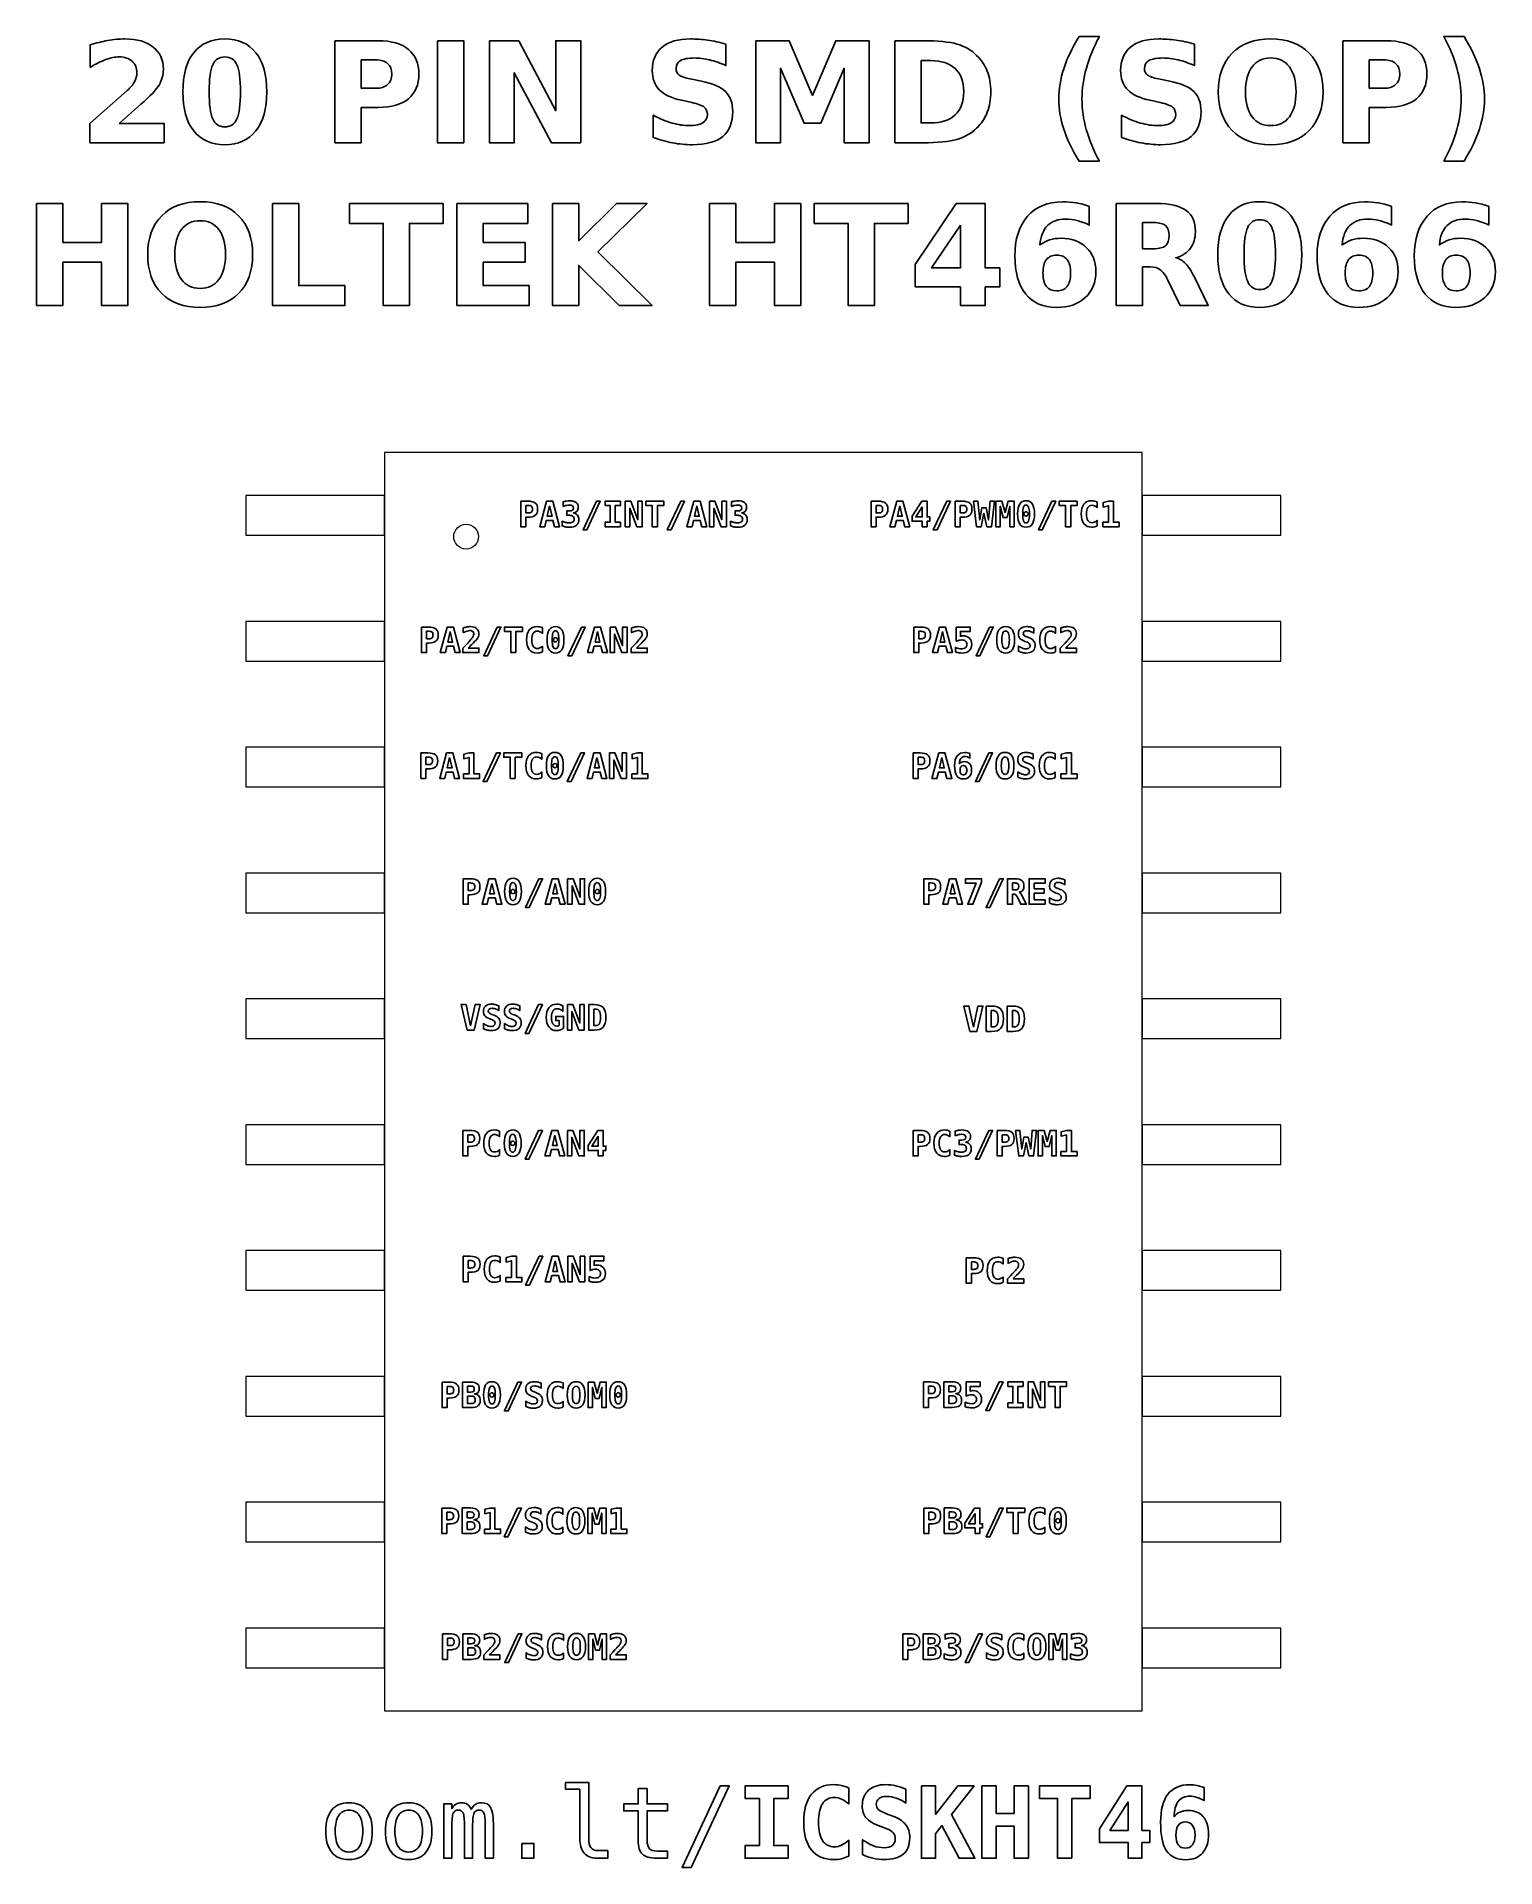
# Model space of a CAD drawing. Header units: centimetres. Extents: x -11.23 to -9.76, y -15.64 to -13.8.
import ezdxf

# ---------------------------------------------------------------- set-up
doc = ezdxf.new("R2010")
doc.units = ezdxf.units.CM
doc.header["$MEASUREMENT"] = 0
doc.layers.add('Layer 1', color=7, linetype='Continuous')

msp = doc.modelspace()

# ---------------------------------------------------------------- linework, layer by layer
at = {"layer": 'Layer 1', "color": 7, "lineweight": 9}
for points in [[(-10.8825, -15.485), (-10.1175, -15.485), (-10.1175, -14.215), (-10.8825, -14.215), (-10.8825, -15.485)], [(-11.0225, -14.2985), (-10.8825, -14.2985), (-10.8825, -14.2585), (-11.0225, -14.2585), (-11.0225, -14.2985)], [(-10.1175, -14.2985), (-9.9775, -14.2985), (-9.9775, -14.2585), (-10.1175, -14.2585), (-10.1175, -14.2985)], [(-11.0225, -14.4255), (-10.8825, -14.4255), (-10.8825, -14.3855), (-11.0225, -14.3855), (-11.0225, -14.4255)], [(-10.1175, -14.4255), (-9.9775, -14.4255), (-9.9775, -14.3855), (-10.1175, -14.3855), (-10.1175, -14.4255)], [(-11.0225, -14.5525), (-10.8825, -14.5525), (-10.8825, -14.5125), (-11.0225, -14.5125), (-11.0225, -14.5525)], [(-10.1175, -14.5525), (-9.9775, -14.5525), (-9.9775, -14.5125), (-10.1175, -14.5125), (-10.1175, -14.5525)], [(-11.0225, -14.6795), (-10.8825, -14.6795), (-10.8825, -14.6395), (-11.0225, -14.6395), (-11.0225, -14.6795)], [(-10.1175, -14.6795), (-9.9775, -14.6795), (-9.9775, -14.6395), (-10.1175, -14.6395), (-10.1175, -14.6795)], [(-11.0225, -14.8065), (-10.8825, -14.8065), (-10.8825, -14.7665), (-11.0225, -14.7665), (-11.0225, -14.8065)], [(-10.1175, -14.8065), (-9.9775, -14.8065), (-9.9775, -14.7665), (-10.1175, -14.7665), (-10.1175, -14.8065)], [(-11.0225, -14.9335), (-10.8825, -14.9335), (-10.8825, -14.8935), (-11.0225, -14.8935), (-11.0225, -14.9335)], [(-10.1175, -14.9335), (-9.9775, -14.9335), (-9.9775, -14.8935), (-10.1175, -14.8935), (-10.1175, -14.9335)], [(-11.0225, -15.0605), (-10.8825, -15.0605), (-10.8825, -15.0205), (-11.0225, -15.0205), (-11.0225, -15.0605)], [(-10.1175, -15.0605), (-9.9775, -15.0605), (-9.9775, -15.0205), (-10.1175, -15.0205), (-10.1175, -15.0605)], [(-11.0225, -15.1875), (-10.8825, -15.1875), (-10.8825, -15.1475), (-11.0225, -15.1475), (-11.0225, -15.1875)], [(-10.1175, -15.1875), (-9.9775, -15.1875), (-9.9775, -15.1475), (-10.1175, -15.1475), (-10.1175, -15.1875)], [(-11.0225, -15.3145), (-10.8825, -15.3145), (-10.8825, -15.2745), (-11.0225, -15.2745), (-11.0225, -15.3145)], [(-10.1175, -15.3145), (-9.9775, -15.3145), (-9.9775, -15.2745), (-10.1175, -15.2745), (-10.1175, -15.3145)], [(-11.0225, -15.4415), (-10.8825, -15.4415), (-10.8825, -15.4015), (-11.0225, -15.4015), (-11.0225, -15.4415)], [(-10.1175, -15.4415), (-9.9775, -15.4415), (-9.9775, -15.4015), (-10.1175, -15.4015), (-10.1175, -15.4415)]]:
    msp.add_lwpolyline(points, close=True, dxfattribs=at)
msp.add_ellipse((-10.8, -14.3), major_axis=(0, 0.0125), ratio=1, dxfattribs=at)
at = {"layer": 'Layer 1', "color": 250}
for points, knots in [([(-11.15022, -13.88297), (-11.15022, -13.88297), (-11.10494, -13.88297), (-11.10494, -13.88297), (-11.10494, -13.88297), (-11.10494, -13.88297), (-11.10494, -13.90247), (-11.10494, -13.90247), (-11.10494, -13.90247), (-11.10494, -13.90247), (-11.17971, -13.90247), (-11.17971, -13.90247), (-11.17971, -13.90247), (-11.17971, -13.90247), (-11.17971, -13.88297), (-11.17971, -13.88297), (-11.17971, -13.88297), (-11.17971, -13.88297), (-11.14215, -13.84984), (-11.14215, -13.84984), (-11.14215, -13.84984), (-11.13879, -13.8468), (-11.13632, -13.84384), (-11.13472, -13.84095), (-11.13472, -13.84095), (-11.1331, -13.83805), (-11.1323, -13.83504), (-11.1323, -13.83191), (-11.1323, -13.83191), (-11.1323, -13.82709), (-11.13392, -13.82321), (-11.13716, -13.82027), (-11.13716, -13.82027), (-11.14039, -13.81733), (-11.14469, -13.81588), (-11.15008, -13.81588), (-11.15008, -13.81588), (-11.15421, -13.81588), (-11.15873, -13.81677), (-11.16365, -13.81853), (-11.16365, -13.81853), (-11.16856, -13.8203), (-11.17383, -13.82293), (-11.17943, -13.82641), (-11.17943, -13.82641), (-11.17943, -13.82641), (-11.17943, -13.80381), (-11.17943, -13.80381), (-11.17943, -13.80381), (-11.17345, -13.80184), (-11.16755, -13.80033), (-11.16172, -13.7993), (-11.16172, -13.7993), (-11.15588, -13.79826), (-11.15017, -13.79774), (-11.14455, -13.79774), (-11.14455, -13.79774), (-11.13225, -13.79774), (-11.12268, -13.80045), (-11.11586, -13.80588), (-11.11586, -13.80588), (-11.10904, -13.81129), (-11.10563, -13.81884), (-11.10563, -13.82855), (-11.10563, -13.82855), (-11.10563, -13.83415), (-11.10708, -13.83937), (-11.10998, -13.84422), (-11.10998, -13.84422), (-11.11287, -13.84906), (-11.11896, -13.85555), (-11.12823, -13.86369), (-11.12823, -13.86369), (-11.12823, -13.86369), (-11.15022, -13.88297), (-11.15022, -13.88297)], [0, 0, 0, 0, 0.0526316, 0.0526316, 0.0526316, 0.0526316, 0.1052632, 0.1052632, 0.1052632, 0.1052632, 0.1578947, 0.1578947, 0.1578947, 0.1578947, 0.2105263, 0.2105263, 0.2105263, 0.2105263, 0.2631579, 0.2631579, 0.2631579, 0.2631579, 0.3157895, 0.3157895, 0.3157895, 0.3157895, 0.3684211, 0.3684211, 0.3684211, 0.3684211, 0.4210526, 0.4210526, 0.4210526, 0.4210526, 0.4736842, 0.4736842, 0.4736842, 0.4736842, 0.5263158, 0.5263158, 0.5263158, 0.5263158, 0.5789474, 0.5789474, 0.5789474, 0.5789474, 0.6315789, 0.6315789, 0.6315789, 0.6315789, 0.6842105, 0.6842105, 0.6842105, 0.6842105, 0.7368421, 0.7368421, 0.7368421, 0.7368421, 0.7894737, 0.7894737, 0.7894737, 0.7894737, 0.8421053, 0.8421053, 0.8421053, 0.8421053, 0.8947368, 0.8947368, 0.8947368, 0.8947368, 0.9473684, 0.9473684, 0.9473684, 0.9473684, 1, 1, 1, 1]), ([(-11.00125, -13.85113), (-11.00125, -13.86818), (-11.00492, -13.88133), (-11.01228, -13.89059), (-11.01228, -13.89059), (-11.01962, -13.89984), (-11.03006, -13.90447), (-11.04356, -13.90447), (-11.04356, -13.90447), (-11.05711, -13.90447), (-11.06757, -13.89984), (-11.07491, -13.89059), (-11.07491, -13.89059), (-11.08227, -13.88133), (-11.08594, -13.86818), (-11.08594, -13.85113), (-11.08594, -13.85113), (-11.08594, -13.83406), (-11.08227, -13.82088), (-11.07491, -13.81162), (-11.07491, -13.81162), (-11.06757, -13.80238), (-11.05711, -13.79774), (-11.04356, -13.79774), (-11.04356, -13.79774), (-11.03006, -13.79774), (-11.01962, -13.80238), (-11.01228, -13.81162), (-11.01228, -13.81162), (-11.00492, -13.82088), (-11.00125, -13.83406), (-11.00125, -13.85113)], [0, 0, 0, 0, 0.125, 0.125, 0.125, 0.125, 0.25, 0.25, 0.25, 0.25, 0.375, 0.375, 0.375, 0.375, 0.5, 0.5, 0.5, 0.5, 0.625, 0.625, 0.625, 0.625, 0.75, 0.75, 0.75, 0.75, 0.875, 0.875, 0.875, 0.875, 1, 1, 1, 1]), ([(-10.93241, -13.7996), (-10.93241, -13.7996), (-10.88839, -13.7996), (-10.88839, -13.7996), (-10.88839, -13.7996), (-10.87529, -13.7996), (-10.86524, -13.80252), (-10.85823, -13.80833), (-10.85823, -13.80833), (-10.85123, -13.81414), (-10.84772, -13.82241), (-10.84772, -13.83316), (-10.84772, -13.83316), (-10.84772, -13.84393), (-10.85123, -13.85223), (-10.85823, -13.85804), (-10.85823, -13.85804), (-10.86524, -13.86385), (-10.87529, -13.86677), (-10.88839, -13.86677), (-10.88839, -13.86677), (-10.88839, -13.86677), (-10.90588, -13.86677), (-10.90588, -13.86677), (-10.90588, -13.86677), (-10.90588, -13.86677), (-10.90588, -13.90247), (-10.90588, -13.90247), (-10.90588, -13.90247), (-10.90588, -13.90247), (-10.93241, -13.90247), (-10.93241, -13.90247), (-10.93241, -13.90247), (-10.93241, -13.90247), (-10.93241, -13.7996), (-10.93241, -13.7996)], [0, 0, 0, 0, 0.1111111, 0.1111111, 0.1111111, 0.1111111, 0.2222222, 0.2222222, 0.2222222, 0.2222222, 0.3333333, 0.3333333, 0.3333333, 0.3333333, 0.4444444, 0.4444444, 0.4444444, 0.4444444, 0.5555556, 0.5555556, 0.5555556, 0.5555556, 0.6666667, 0.6666667, 0.6666667, 0.6666667, 0.7777778, 0.7777778, 0.7777778, 0.7777778, 0.8888889, 0.8888889, 0.8888889, 0.8888889, 1, 1, 1, 1]), ([(-10.829, -13.7996), (-10.829, -13.7996), (-10.80247, -13.7996), (-10.80247, -13.7996), (-10.80247, -13.7996), (-10.80247, -13.7996), (-10.80247, -13.90247), (-10.80247, -13.90247), (-10.80247, -13.90247), (-10.80247, -13.90247), (-10.829, -13.90247), (-10.829, -13.90247), (-10.829, -13.90247), (-10.829, -13.90247), (-10.829, -13.7996), (-10.829, -13.7996)], [0, 0, 0, 0, 0.25, 0.25, 0.25, 0.25, 0.5, 0.5, 0.5, 0.5, 0.75, 0.75, 0.75, 0.75, 1, 1, 1, 1]), ([(-10.77651, -13.7996), (-10.77651, -13.7996), (-10.74688, -13.7996), (-10.74688, -13.7996), (-10.74688, -13.7996), (-10.74688, -13.7996), (-10.70946, -13.87016), (-10.70946, -13.87016), (-10.70946, -13.87016), (-10.70946, -13.87016), (-10.70946, -13.7996), (-10.70946, -13.7996), (-10.70946, -13.7996), (-10.70946, -13.7996), (-10.68432, -13.7996), (-10.68432, -13.7996), (-10.68432, -13.7996), (-10.68432, -13.7996), (-10.68432, -13.90247), (-10.68432, -13.90247), (-10.68432, -13.90247), (-10.68432, -13.90247), (-10.71395, -13.90247), (-10.71395, -13.90247), (-10.71395, -13.90247), (-10.71395, -13.90247), (-10.75137, -13.83191), (-10.75137, -13.83191), (-10.75137, -13.83191), (-10.75137, -13.83191), (-10.75137, -13.90247), (-10.75137, -13.90247), (-10.75137, -13.90247), (-10.75137, -13.90247), (-10.77651, -13.90247), (-10.77651, -13.90247), (-10.77651, -13.90247), (-10.77651, -13.90247), (-10.77651, -13.7996), (-10.77651, -13.7996)], [0, 0, 0, 0, 0.1, 0.1, 0.1, 0.1, 0.2, 0.2, 0.2, 0.2, 0.3, 0.3, 0.3, 0.3, 0.4, 0.4, 0.4, 0.4, 0.5, 0.5, 0.5, 0.5, 0.6, 0.6, 0.6, 0.6, 0.7, 0.7, 0.7, 0.7, 0.8, 0.8, 0.8, 0.8, 0.9, 0.9, 0.9, 0.9, 1, 1, 1, 1]), ([(-10.5377, -13.80285), (-10.5377, -13.80285), (-10.5377, -13.8246), (-10.5377, -13.8246), (-10.5377, -13.8246), (-10.54335, -13.82208), (-10.54887, -13.82018), (-10.55423, -13.81889), (-10.55423, -13.81889), (-10.55962, -13.81759), (-10.5647, -13.81696), (-10.56947, -13.81696), (-10.56947, -13.81696), (-10.5758, -13.81696), (-10.5805, -13.81783), (-10.58354, -13.81957), (-10.58354, -13.81957), (-10.58657, -13.82133), (-10.58808, -13.82404), (-10.58808, -13.82771), (-10.58808, -13.82771), (-10.58808, -13.83046), (-10.58707, -13.83262), (-10.58502, -13.83415), (-10.58502, -13.83415), (-10.58297, -13.83568), (-10.57926, -13.83702), (-10.57387, -13.83812), (-10.57387, -13.83812), (-10.57387, -13.83812), (-10.56258, -13.84038), (-10.56258, -13.84038), (-10.56258, -13.84038), (-10.55113, -13.84269), (-10.54302, -13.84617), (-10.5382, -13.85087), (-10.5382, -13.85087), (-10.53337, -13.85555), (-10.53095, -13.86221), (-10.53095, -13.87084), (-10.53095, -13.87084), (-10.53095, -13.8822), (-10.53431, -13.89064), (-10.54104, -13.89617), (-10.54104, -13.89617), (-10.54777, -13.90169), (-10.55804, -13.90447), (-10.57187, -13.90447), (-10.57187, -13.90447), (-10.57841, -13.90447), (-10.58495, -13.90386), (-10.59151, -13.90261), (-10.59151, -13.90261), (-10.59807, -13.90136), (-10.60466, -13.89953), (-10.61122, -13.89711), (-10.61122, -13.89711), (-10.61122, -13.89711), (-10.61122, -13.87472), (-10.61122, -13.87472), (-10.61122, -13.87472), (-10.60466, -13.8782), (-10.59831, -13.88083), (-10.59217, -13.8826), (-10.59217, -13.8826), (-10.58603, -13.88436), (-10.58013, -13.88525), (-10.57444, -13.88525), (-10.57444, -13.88525), (-10.56865, -13.88525), (-10.56421, -13.88429), (-10.56113, -13.88236), (-10.56113, -13.88236), (-10.55804, -13.88043), (-10.55652, -13.87768), (-10.55652, -13.87408), (-10.55652, -13.87408), (-10.55652, -13.87088), (-10.55755, -13.86839), (-10.55964, -13.86665), (-10.55964, -13.86665), (-10.56174, -13.86491), (-10.5659, -13.86334), (-10.57216, -13.86197), (-10.57216, -13.86197), (-10.57216, -13.86197), (-10.58243, -13.85969), (-10.58243, -13.85969), (-10.58243, -13.85969), (-10.59271, -13.85748), (-10.60024, -13.85398), (-10.60499, -13.84915), (-10.60499, -13.84915), (-10.60974, -13.84433), (-10.61211, -13.83782), (-10.61211, -13.82966), (-10.61211, -13.82966), (-10.61211, -13.8194), (-10.6088, -13.81152), (-10.60219, -13.80602), (-10.60219, -13.80602), (-10.59558, -13.80049), (-10.58608, -13.79774), (-10.57366, -13.79774), (-10.57366, -13.79774), (-10.56802, -13.79774), (-10.56221, -13.79817), (-10.55623, -13.79901), (-10.55623, -13.79901), (-10.55026, -13.79986), (-10.54408, -13.80113), (-10.5377, -13.80285)], [0, 0, 0, 0, 0.0357143, 0.0357143, 0.0357143, 0.0357143, 0.0714286, 0.0714286, 0.0714286, 0.0714286, 0.1071429, 0.1071429, 0.1071429, 0.1071429, 0.1428571, 0.1428571, 0.1428571, 0.1428571, 0.1785714, 0.1785714, 0.1785714, 0.1785714, 0.2142857, 0.2142857, 0.2142857, 0.2142857, 0.25, 0.25, 0.25, 0.25, 0.2857143, 0.2857143, 0.2857143, 0.2857143, 0.3214286, 0.3214286, 0.3214286, 0.3214286, 0.3571429, 0.3571429, 0.3571429, 0.3571429, 0.3928571, 0.3928571, 0.3928571, 0.3928571, 0.4285714, 0.4285714, 0.4285714, 0.4285714, 0.4642857, 0.4642857, 0.4642857, 0.4642857, 0.5, 0.5, 0.5, 0.5, 0.5357143, 0.5357143, 0.5357143, 0.5357143, 0.5714286, 0.5714286, 0.5714286, 0.5714286, 0.6071429, 0.6071429, 0.6071429, 0.6071429, 0.6428571, 0.6428571, 0.6428571, 0.6428571, 0.6785714, 0.6785714, 0.6785714, 0.6785714, 0.7142857, 0.7142857, 0.7142857, 0.7142857, 0.75, 0.75, 0.75, 0.75, 0.7857143, 0.7857143, 0.7857143, 0.7857143, 0.8214286, 0.8214286, 0.8214286, 0.8214286, 0.8571429, 0.8571429, 0.8571429, 0.8571429, 0.8928571, 0.8928571, 0.8928571, 0.8928571, 0.9285714, 0.9285714, 0.9285714, 0.9285714, 0.9642857, 0.9642857, 0.9642857, 0.9642857, 1, 1, 1, 1]), ([(-10.50767, -13.7996), (-10.50767, -13.7996), (-10.47392, -13.7996), (-10.47392, -13.7996), (-10.47392, -13.7996), (-10.47392, -13.7996), (-10.45047, -13.85466), (-10.45047, -13.85466), (-10.45047, -13.85466), (-10.45047, -13.85466), (-10.42691, -13.7996), (-10.42691, -13.7996), (-10.42691, -13.7996), (-10.42691, -13.7996), (-10.39323, -13.7996), (-10.39323, -13.7996), (-10.39323, -13.7996), (-10.39323, -13.7996), (-10.39323, -13.90247), (-10.39323, -13.90247), (-10.39323, -13.90247), (-10.39323, -13.90247), (-10.4183, -13.90247), (-10.4183, -13.90247), (-10.4183, -13.90247), (-10.4183, -13.90247), (-10.4183, -13.82723), (-10.4183, -13.82723), (-10.4183, -13.82723), (-10.4183, -13.82723), (-10.44201, -13.88269), (-10.44201, -13.88269), (-10.44201, -13.88269), (-10.44201, -13.88269), (-10.45882, -13.88269), (-10.45882, -13.88269), (-10.45882, -13.88269), (-10.45882, -13.88269), (-10.48253, -13.82723), (-10.48253, -13.82723), (-10.48253, -13.82723), (-10.48253, -13.82723), (-10.48253, -13.90247), (-10.48253, -13.90247), (-10.48253, -13.90247), (-10.48253, -13.90247), (-10.50767, -13.90247), (-10.50767, -13.90247), (-10.50767, -13.90247), (-10.50767, -13.90247), (-10.50767, -13.7996), (-10.50767, -13.7996)], [0, 0, 0, 0, 0.0769231, 0.0769231, 0.0769231, 0.0769231, 0.1538462, 0.1538462, 0.1538462, 0.1538462, 0.2307692, 0.2307692, 0.2307692, 0.2307692, 0.3076923, 0.3076923, 0.3076923, 0.3076923, 0.3846154, 0.3846154, 0.3846154, 0.3846154, 0.4615385, 0.4615385, 0.4615385, 0.4615385, 0.5384615, 0.5384615, 0.5384615, 0.5384615, 0.6153846, 0.6153846, 0.6153846, 0.6153846, 0.6923077, 0.6923077, 0.6923077, 0.6923077, 0.7692308, 0.7692308, 0.7692308, 0.7692308, 0.8461538, 0.8461538, 0.8461538, 0.8461538, 0.9230769, 0.9230769, 0.9230769, 0.9230769, 1, 1, 1, 1]), ([(-10.36724, -13.7996), (-10.36724, -13.7996), (-10.33925, -13.7996), (-10.33925, -13.7996), (-10.33925, -13.7996), (-10.32364, -13.7996), (-10.31202, -13.80071), (-10.30438, -13.80294), (-10.30438, -13.80294), (-10.29673, -13.80517), (-10.29017, -13.80894), (-10.28469, -13.81428), (-10.28469, -13.81428), (-10.27987, -13.81891), (-10.2763, -13.82427), (-10.27394, -13.83034), (-10.27394, -13.83034), (-10.27162, -13.83638), (-10.27044, -13.84325), (-10.27044, -13.85094), (-10.27044, -13.85094), (-10.27044, -13.8587), (-10.27162, -13.86562), (-10.27394, -13.87171), (-10.27394, -13.87171), (-10.2763, -13.8778), (-10.27987, -13.88316), (-10.28469, -13.88779), (-10.28469, -13.88779), (-10.29022, -13.89313), (-10.29683, -13.8969), (-10.30454, -13.89913), (-10.30454, -13.89913), (-10.31226, -13.90136), (-10.32383, -13.90247), (-10.33925, -13.90247), (-10.33925, -13.90247), (-10.33925, -13.90247), (-10.36724, -13.90247), (-10.36724, -13.90247), (-10.36724, -13.90247), (-10.36724, -13.90247), (-10.36724, -13.7996), (-10.36724, -13.7996)], [0, 0, 0, 0, 0.0909091, 0.0909091, 0.0909091, 0.0909091, 0.1818182, 0.1818182, 0.1818182, 0.1818182, 0.2727273, 0.2727273, 0.2727273, 0.2727273, 0.3636364, 0.3636364, 0.3636364, 0.3636364, 0.4545455, 0.4545455, 0.4545455, 0.4545455, 0.5454545, 0.5454545, 0.5454545, 0.5454545, 0.6363636, 0.6363636, 0.6363636, 0.6363636, 0.7272727, 0.7272727, 0.7272727, 0.7272727, 0.8181818, 0.8181818, 0.8181818, 0.8181818, 0.9090909, 0.9090909, 0.9090909, 0.9090909, 1, 1, 1, 1]), ([(-10.16075, -13.92107), (-10.16075, -13.92107), (-10.18121, -13.92107), (-10.18121, -13.92107), (-10.18121, -13.92107), (-10.18824, -13.90974), (-10.19344, -13.89894), (-10.19678, -13.88871), (-10.19678, -13.88871), (-10.20014, -13.8785), (-10.20181, -13.86837), (-10.20181, -13.8583), (-10.20181, -13.8583), (-10.20181, -13.84824), (-10.20012, -13.83805), (-10.19676, -13.82775), (-10.19676, -13.82775), (-10.19337, -13.81743), (-10.1882, -13.80666), (-10.18121, -13.79539), (-10.18121, -13.79539), (-10.18121, -13.79539), (-10.16075, -13.79539), (-10.16075, -13.79539), (-10.16075, -13.79539), (-10.16663, -13.80628), (-10.17103, -13.81693), (-10.17397, -13.82733), (-10.17397, -13.82733), (-10.17691, -13.83772), (-10.17839, -13.848), (-10.17839, -13.85816), (-10.17839, -13.85816), (-10.17839, -13.86832), (-10.17693, -13.8786), (-10.17402, -13.88904), (-10.17402, -13.88904), (-10.1711, -13.89946), (-10.16668, -13.91014), (-10.16075, -13.92107)], [0, 0, 0, 0, 0.1, 0.1, 0.1, 0.1, 0.2, 0.2, 0.2, 0.2, 0.3, 0.3, 0.3, 0.3, 0.4, 0.4, 0.4, 0.4, 0.5, 0.5, 0.5, 0.5, 0.6, 0.6, 0.6, 0.6, 0.7, 0.7, 0.7, 0.7, 0.8, 0.8, 0.8, 0.8, 0.9, 0.9, 0.9, 0.9, 1, 1, 1, 1]), ([(-10.06491, -13.80285), (-10.06491, -13.80285), (-10.06491, -13.8246), (-10.06491, -13.8246), (-10.06491, -13.8246), (-10.07056, -13.82208), (-10.07608, -13.82018), (-10.08144, -13.81889), (-10.08144, -13.81889), (-10.08683, -13.81759), (-10.09191, -13.81696), (-10.09668, -13.81696), (-10.09668, -13.81696), (-10.10301, -13.81696), (-10.10771, -13.81783), (-10.11075, -13.81957), (-10.11075, -13.81957), (-10.11378, -13.82133), (-10.11529, -13.82404), (-10.11529, -13.82771), (-10.11529, -13.82771), (-10.11529, -13.83046), (-10.11428, -13.83262), (-10.11223, -13.83415), (-10.11223, -13.83415), (-10.11018, -13.83568), (-10.10647, -13.83702), (-10.10108, -13.83812), (-10.10108, -13.83812), (-10.10108, -13.83812), (-10.08979, -13.84038), (-10.08979, -13.84038), (-10.08979, -13.84038), (-10.07834, -13.84269), (-10.07023, -13.84617), (-10.06541, -13.85087), (-10.06541, -13.85087), (-10.06058, -13.85555), (-10.05816, -13.86221), (-10.05816, -13.87084), (-10.05816, -13.87084), (-10.05816, -13.8822), (-10.06152, -13.89064), (-10.06825, -13.89617), (-10.06825, -13.89617), (-10.07498, -13.90169), (-10.08525, -13.90447), (-10.09908, -13.90447), (-10.09908, -13.90447), (-10.10562, -13.90447), (-10.11216, -13.90386), (-10.11872, -13.90261), (-10.11872, -13.90261), (-10.12528, -13.90136), (-10.13187, -13.89953), (-10.13843, -13.89711), (-10.13843, -13.89711), (-10.13843, -13.89711), (-10.13843, -13.87472), (-10.13843, -13.87472), (-10.13843, -13.87472), (-10.13187, -13.8782), (-10.12552, -13.88083), (-10.11938, -13.8826), (-10.11938, -13.8826), (-10.11324, -13.88436), (-10.10734, -13.88525), (-10.10165, -13.88525), (-10.10165, -13.88525), (-10.09586, -13.88525), (-10.09142, -13.88429), (-10.08834, -13.88236), (-10.08834, -13.88236), (-10.08525, -13.88043), (-10.08373, -13.87768), (-10.08373, -13.87408), (-10.08373, -13.87408), (-10.08373, -13.87088), (-10.08476, -13.86839), (-10.08685, -13.86665), (-10.08685, -13.86665), (-10.08895, -13.86491), (-10.09311, -13.86334), (-10.09937, -13.86197), (-10.09937, -13.86197), (-10.09937, -13.86197), (-10.10964, -13.85969), (-10.10964, -13.85969), (-10.10964, -13.85969), (-10.11992, -13.85748), (-10.12745, -13.85398), (-10.1322, -13.84915), (-10.1322, -13.84915), (-10.13695, -13.84433), (-10.13932, -13.83782), (-10.13932, -13.82966), (-10.13932, -13.82966), (-10.13932, -13.8194), (-10.13601, -13.81152), (-10.1294, -13.80602), (-10.1294, -13.80602), (-10.12279, -13.80049), (-10.11329, -13.79774), (-10.10087, -13.79774), (-10.10087, -13.79774), (-10.09523, -13.79774), (-10.08942, -13.79817), (-10.08344, -13.79901), (-10.08344, -13.79901), (-10.07747, -13.79986), (-10.07129, -13.80113), (-10.06491, -13.80285)], [0, 0, 0, 0, 0.0357143, 0.0357143, 0.0357143, 0.0357143, 0.0714286, 0.0714286, 0.0714286, 0.0714286, 0.1071429, 0.1071429, 0.1071429, 0.1071429, 0.1428571, 0.1428571, 0.1428571, 0.1428571, 0.1785714, 0.1785714, 0.1785714, 0.1785714, 0.2142857, 0.2142857, 0.2142857, 0.2142857, 0.25, 0.25, 0.25, 0.25, 0.2857143, 0.2857143, 0.2857143, 0.2857143, 0.3214286, 0.3214286, 0.3214286, 0.3214286, 0.3571429, 0.3571429, 0.3571429, 0.3571429, 0.3928571, 0.3928571, 0.3928571, 0.3928571, 0.4285714, 0.4285714, 0.4285714, 0.4285714, 0.4642857, 0.4642857, 0.4642857, 0.4642857, 0.5, 0.5, 0.5, 0.5, 0.5357143, 0.5357143, 0.5357143, 0.5357143, 0.5714286, 0.5714286, 0.5714286, 0.5714286, 0.6071429, 0.6071429, 0.6071429, 0.6071429, 0.6428571, 0.6428571, 0.6428571, 0.6428571, 0.6785714, 0.6785714, 0.6785714, 0.6785714, 0.7142857, 0.7142857, 0.7142857, 0.7142857, 0.75, 0.75, 0.75, 0.75, 0.7857143, 0.7857143, 0.7857143, 0.7857143, 0.8214286, 0.8214286, 0.8214286, 0.8214286, 0.8571429, 0.8571429, 0.8571429, 0.8571429, 0.8928571, 0.8928571, 0.8928571, 0.8928571, 0.9285714, 0.9285714, 0.9285714, 0.9285714, 0.9642857, 0.9642857, 0.9642857, 0.9642857, 1, 1, 1, 1]), ([(-9.98789, -13.79774), (-9.97136, -13.79774), (-9.9584, -13.80247), (-9.94904, -13.81195), (-9.94904, -13.81195), (-9.93966, -13.8214), (-9.93498, -13.83445), (-9.93498, -13.85113), (-9.93498, -13.85113), (-9.93498, -13.86776), (-9.93966, -13.88081), (-9.94904, -13.89026), (-9.94904, -13.89026), (-9.9584, -13.89974), (-9.97136, -13.90447), (-9.98789, -13.90447), (-9.98789, -13.90447), (-10.00438, -13.90447), (-10.01731, -13.89974), (-10.02672, -13.89026), (-10.02672, -13.89026), (-10.0361, -13.88081), (-10.04081, -13.86776), (-10.04081, -13.85113), (-10.04081, -13.85113), (-10.04081, -13.83445), (-10.0361, -13.8214), (-10.02672, -13.81195), (-10.02672, -13.81195), (-10.01731, -13.80247), (-10.00438, -13.79774), (-9.98789, -13.79774)], [0, 0, 0, 0, 0.125, 0.125, 0.125, 0.125, 0.25, 0.25, 0.25, 0.25, 0.375, 0.375, 0.375, 0.375, 0.5, 0.5, 0.5, 0.5, 0.625, 0.625, 0.625, 0.625, 0.75, 0.75, 0.75, 0.75, 0.875, 0.875, 0.875, 0.875, 1, 1, 1, 1]), ([(-9.91491, -13.7996), (-9.91491, -13.7996), (-9.87089, -13.7996), (-9.87089, -13.7996), (-9.87089, -13.7996), (-9.85779, -13.7996), (-9.84774, -13.80252), (-9.84073, -13.80833), (-9.84073, -13.80833), (-9.83373, -13.81414), (-9.83022, -13.82241), (-9.83022, -13.83316), (-9.83022, -13.83316), (-9.83022, -13.84393), (-9.83373, -13.85223), (-9.84073, -13.85804), (-9.84073, -13.85804), (-9.84774, -13.86385), (-9.85779, -13.86677), (-9.87089, -13.86677), (-9.87089, -13.86677), (-9.87089, -13.86677), (-9.88838, -13.86677), (-9.88838, -13.86677), (-9.88838, -13.86677), (-9.88838, -13.86677), (-9.88838, -13.90247), (-9.88838, -13.90247), (-9.88838, -13.90247), (-9.88838, -13.90247), (-9.91491, -13.90247), (-9.91491, -13.90247), (-9.91491, -13.90247), (-9.91491, -13.90247), (-9.91491, -13.7996), (-9.91491, -13.7996)], [0, 0, 0, 0, 0.1111111, 0.1111111, 0.1111111, 0.1111111, 0.2222222, 0.2222222, 0.2222222, 0.2222222, 0.3333333, 0.3333333, 0.3333333, 0.3333333, 0.4444444, 0.4444444, 0.4444444, 0.4444444, 0.5555556, 0.5555556, 0.5555556, 0.5555556, 0.6666667, 0.6666667, 0.6666667, 0.6666667, 0.7777778, 0.7777778, 0.7777778, 0.7777778, 0.8888889, 0.8888889, 0.8888889, 0.8888889, 1, 1, 1, 1]), ([(-9.81317, -13.92107), (-9.80729, -13.91014), (-9.80287, -13.89946), (-9.79993, -13.88904), (-9.79993, -13.88904), (-9.79699, -13.8786), (-9.79553, -13.86832), (-9.79553, -13.85816), (-9.79553, -13.85816), (-9.79553, -13.848), (-9.79699, -13.83772), (-9.79993, -13.82733), (-9.79993, -13.82733), (-9.80287, -13.81693), (-9.80729, -13.80628), (-9.81317, -13.79539), (-9.81317, -13.79539), (-9.81317, -13.79539), (-9.79271, -13.79539), (-9.79271, -13.79539), (-9.79271, -13.79539), (-9.78573, -13.80666), (-9.78055, -13.81743), (-9.77716, -13.82775), (-9.77716, -13.82775), (-9.7738, -13.83805), (-9.77211, -13.84824), (-9.77211, -13.8583), (-9.77211, -13.8583), (-9.77211, -13.86837), (-9.77378, -13.8785), (-9.77714, -13.88871), (-9.77714, -13.88871), (-9.78048, -13.89894), (-9.78568, -13.90974), (-9.79271, -13.92107), (-9.79271, -13.92107), (-9.79271, -13.92107), (-9.81317, -13.92107), (-9.81317, -13.92107)], [0, 0, 0, 0, 0.1, 0.1, 0.1, 0.1, 0.2, 0.2, 0.2, 0.2, 0.3, 0.3, 0.3, 0.3, 0.4, 0.4, 0.4, 0.4, 0.5, 0.5, 0.5, 0.5, 0.6, 0.6, 0.6, 0.6, 0.7, 0.7, 0.7, 0.7, 0.8, 0.8, 0.8, 0.8, 0.9, 0.9, 0.9, 0.9, 1, 1, 1, 1]), ([(-11.02778, -13.85094), (-11.02778, -13.83808), (-11.02898, -13.82902), (-11.0314, -13.82375), (-11.0314, -13.82375), (-11.0338, -13.81851), (-11.03787, -13.81588), (-11.04356, -13.81588), (-11.04356, -13.81588), (-11.04925, -13.81588), (-11.05332, -13.81851), (-11.05577, -13.82375), (-11.05577, -13.82375), (-11.05819, -13.82902), (-11.05941, -13.83808), (-11.05941, -13.85094), (-11.05941, -13.85094), (-11.05941, -13.86392), (-11.05819, -13.8731), (-11.05577, -13.87841), (-11.05577, -13.87841), (-11.05332, -13.88375), (-11.04925, -13.88641), (-11.04356, -13.88641), (-11.04356, -13.88641), (-11.03792, -13.88641), (-11.03387, -13.88375), (-11.03142, -13.87841), (-11.03142, -13.87841), (-11.029, -13.8731), (-11.02778, -13.86392), (-11.02778, -13.85094)], [0, 0, 0, 0, 0.125, 0.125, 0.125, 0.125, 0.25, 0.25, 0.25, 0.25, 0.375, 0.375, 0.375, 0.375, 0.5, 0.5, 0.5, 0.5, 0.625, 0.625, 0.625, 0.625, 0.75, 0.75, 0.75, 0.75, 0.875, 0.875, 0.875, 0.875, 1, 1, 1, 1]), ([(-10.90588, -13.81882), (-10.90588, -13.81882), (-10.90588, -13.84755), (-10.90588, -13.84755), (-10.90588, -13.84755), (-10.90588, -13.84755), (-10.89121, -13.84755), (-10.89121, -13.84755), (-10.89121, -13.84755), (-10.88606, -13.84755), (-10.88208, -13.84631), (-10.87928, -13.84379), (-10.87928, -13.84379), (-10.87648, -13.8413), (-10.87507, -13.83775), (-10.87507, -13.83316), (-10.87507, -13.83316), (-10.87507, -13.82855), (-10.87648, -13.82502), (-10.87928, -13.82253), (-10.87928, -13.82253), (-10.88208, -13.82006), (-10.88606, -13.81882), (-10.89121, -13.81882), (-10.89121, -13.81882), (-10.89121, -13.81882), (-10.90588, -13.81882), (-10.90588, -13.81882)], [0, 0, 0, 0, 0.1428571, 0.1428571, 0.1428571, 0.1428571, 0.2857143, 0.2857143, 0.2857143, 0.2857143, 0.4285714, 0.4285714, 0.4285714, 0.4285714, 0.5714286, 0.5714286, 0.5714286, 0.5714286, 0.7142857, 0.7142857, 0.7142857, 0.7142857, 0.8571429, 0.8571429, 0.8571429, 0.8571429, 1, 1, 1, 1]), ([(-9.98789, -13.81696), (-9.99598, -13.81696), (-10.00224, -13.81994), (-10.00671, -13.82592), (-10.00671, -13.82592), (-10.01115, -13.83189), (-10.01339, -13.84029), (-10.01339, -13.85113), (-10.01339, -13.85113), (-10.01339, -13.86195), (-10.01115, -13.87032), (-10.00671, -13.87629), (-10.00671, -13.87629), (-10.00224, -13.88227), (-9.99598, -13.88525), (-9.98789, -13.88525), (-9.98789, -13.88525), (-9.97975, -13.88525), (-9.97348, -13.88227), (-9.96901, -13.87629), (-9.96901, -13.87629), (-9.96456, -13.87032), (-9.96233, -13.86195), (-9.96233, -13.85113), (-9.96233, -13.85113), (-9.96233, -13.84029), (-9.96456, -13.83189), (-9.96901, -13.82592), (-9.96901, -13.82592), (-9.97348, -13.81994), (-9.97975, -13.81696), (-9.98789, -13.81696)], [0, 0, 0, 0, 0.125, 0.125, 0.125, 0.125, 0.25, 0.25, 0.25, 0.25, 0.375, 0.375, 0.375, 0.375, 0.5, 0.5, 0.5, 0.5, 0.625, 0.625, 0.625, 0.625, 0.75, 0.75, 0.75, 0.75, 0.875, 0.875, 0.875, 0.875, 1, 1, 1, 1]), ([(-9.88838, -13.81882), (-9.88838, -13.81882), (-9.88838, -13.84755), (-9.88838, -13.84755), (-9.88838, -13.84755), (-9.88838, -13.84755), (-9.87371, -13.84755), (-9.87371, -13.84755), (-9.87371, -13.84755), (-9.86856, -13.84755), (-9.86458, -13.84631), (-9.86178, -13.84379), (-9.86178, -13.84379), (-9.85898, -13.8413), (-9.85757, -13.83775), (-9.85757, -13.83316), (-9.85757, -13.83316), (-9.85757, -13.82855), (-9.85898, -13.82502), (-9.86178, -13.82253), (-9.86178, -13.82253), (-9.86458, -13.82006), (-9.86856, -13.81882), (-9.87371, -13.81882), (-9.87371, -13.81882), (-9.87371, -13.81882), (-9.88838, -13.81882), (-9.88838, -13.81882)], [0, 0, 0, 0, 0.1428571, 0.1428571, 0.1428571, 0.1428571, 0.2857143, 0.2857143, 0.2857143, 0.2857143, 0.4285714, 0.4285714, 0.4285714, 0.4285714, 0.5714286, 0.5714286, 0.5714286, 0.5714286, 0.7142857, 0.7142857, 0.7142857, 0.7142857, 0.8571429, 0.8571429, 0.8571429, 0.8571429, 1, 1, 1, 1]), ([(-10.34071, -13.81966), (-10.34071, -13.81966), (-10.34071, -13.88241), (-10.34071, -13.88241), (-10.34071, -13.88241), (-10.34071, -13.88241), (-10.33121, -13.88241), (-10.33121, -13.88241), (-10.33121, -13.88241), (-10.32037, -13.88241), (-10.31209, -13.87973), (-10.30638, -13.87434), (-10.30638, -13.87434), (-10.30066, -13.86898), (-10.29779, -13.86117), (-10.29779, -13.85094), (-10.29779, -13.85094), (-10.29779, -13.84073), (-10.30064, -13.83297), (-10.30633, -13.82766), (-10.30633, -13.82766), (-10.31202, -13.82232), (-10.32032, -13.81966), (-10.33121, -13.81966), (-10.33121, -13.81966), (-10.33121, -13.81966), (-10.34071, -13.81966), (-10.34071, -13.81966)], [0, 0, 0, 0, 0.1428571, 0.1428571, 0.1428571, 0.1428571, 0.2857143, 0.2857143, 0.2857143, 0.2857143, 0.4285714, 0.4285714, 0.4285714, 0.4285714, 0.5714286, 0.5714286, 0.5714286, 0.5714286, 0.7142857, 0.7142857, 0.7142857, 0.7142857, 0.8571429, 0.8571429, 0.8571429, 0.8571429, 1, 1, 1, 1]), ([(-11.23356, -13.96385), (-11.23356, -13.96385), (-11.20703, -13.96385), (-11.20703, -13.96385), (-11.20703, -13.96385), (-11.20703, -13.96385), (-11.20703, -14.00306), (-11.20703, -14.00306), (-11.20703, -14.00306), (-11.20703, -14.00306), (-11.1679, -14.00306), (-11.1679, -14.00306), (-11.1679, -14.00306), (-11.1679, -14.00306), (-11.1679, -13.96385), (-11.1679, -13.96385), (-11.1679, -13.96385), (-11.1679, -13.96385), (-11.14137, -13.96385), (-11.14137, -13.96385), (-11.14137, -13.96385), (-11.14137, -13.96385), (-11.14137, -14.06672), (-11.14137, -14.06672), (-11.14137, -14.06672), (-11.14137, -14.06672), (-11.1679, -14.06672), (-11.1679, -14.06672), (-11.1679, -14.06672), (-11.1679, -14.06672), (-11.1679, -14.02312), (-11.1679, -14.02312), (-11.1679, -14.02312), (-11.1679, -14.02312), (-11.20703, -14.02312), (-11.20703, -14.02312), (-11.20703, -14.02312), (-11.20703, -14.02312), (-11.20703, -14.06672), (-11.20703, -14.06672), (-11.20703, -14.06672), (-11.20703, -14.06672), (-11.23356, -14.06672), (-11.23356, -14.06672), (-11.23356, -14.06672), (-11.23356, -14.06672), (-11.23356, -13.96385), (-11.23356, -13.96385)], [0, 0, 0, 0, 0.0833333, 0.0833333, 0.0833333, 0.0833333, 0.1666667, 0.1666667, 0.1666667, 0.1666667, 0.25, 0.25, 0.25, 0.25, 0.3333333, 0.3333333, 0.3333333, 0.3333333, 0.4166667, 0.4166667, 0.4166667, 0.4166667, 0.5, 0.5, 0.5, 0.5, 0.5833333, 0.5833333, 0.5833333, 0.5833333, 0.6666667, 0.6666667, 0.6666667, 0.6666667, 0.75, 0.75, 0.75, 0.75, 0.8333333, 0.8333333, 0.8333333, 0.8333333, 0.9166667, 0.9166667, 0.9166667, 0.9166667, 1, 1, 1, 1]), ([(-11.06848, -13.96199), (-11.05195, -13.96199), (-11.03899, -13.96672), (-11.02963, -13.9762), (-11.02963, -13.9762), (-11.02025, -13.98565), (-11.01557, -13.9987), (-11.01557, -14.01538), (-11.01557, -14.01538), (-11.01557, -14.03201), (-11.02025, -14.04506), (-11.02963, -14.05451), (-11.02963, -14.05451), (-11.03899, -14.06399), (-11.05195, -14.06872), (-11.06848, -14.06872), (-11.06848, -14.06872), (-11.08497, -14.06872), (-11.0979, -14.06399), (-11.10731, -14.05451), (-11.10731, -14.05451), (-11.11669, -14.04506), (-11.1214, -14.03201), (-11.1214, -14.01538), (-11.1214, -14.01538), (-11.1214, -13.9987), (-11.11669, -13.98565), (-11.10731, -13.9762), (-11.10731, -13.9762), (-11.0979, -13.96672), (-11.08497, -13.96199), (-11.06848, -13.96199)], [0, 0, 0, 0, 0.125, 0.125, 0.125, 0.125, 0.25, 0.25, 0.25, 0.25, 0.375, 0.375, 0.375, 0.375, 0.5, 0.5, 0.5, 0.5, 0.625, 0.625, 0.625, 0.625, 0.75, 0.75, 0.75, 0.75, 0.875, 0.875, 0.875, 0.875, 1, 1, 1, 1]), ([(-10.9955, -13.96385), (-10.9955, -13.96385), (-10.96897, -13.96385), (-10.96897, -13.96385), (-10.96897, -13.96385), (-10.96897, -13.96385), (-10.96897, -14.04666), (-10.96897, -14.04666), (-10.96897, -14.04666), (-10.96897, -14.04666), (-10.92241, -14.04666), (-10.92241, -14.04666), (-10.92241, -14.04666), (-10.92241, -14.04666), (-10.92241, -14.06672), (-10.92241, -14.06672), (-10.92241, -14.06672), (-10.92241, -14.06672), (-10.9955, -14.06672), (-10.9955, -14.06672), (-10.9955, -14.06672), (-10.9955, -14.06672), (-10.9955, -13.96385), (-10.9955, -13.96385)], [0, 0, 0, 0, 0.1666667, 0.1666667, 0.1666667, 0.1666667, 0.3333333, 0.3333333, 0.3333333, 0.3333333, 0.5, 0.5, 0.5, 0.5, 0.6666667, 0.6666667, 0.6666667, 0.6666667, 0.8333333, 0.8333333, 0.8333333, 0.8333333, 1, 1, 1, 1]), ([(-10.91787, -13.96385), (-10.91787, -13.96385), (-10.82307, -13.96385), (-10.82307, -13.96385), (-10.82307, -13.96385), (-10.82307, -13.96385), (-10.82307, -13.98391), (-10.82307, -13.98391), (-10.82307, -13.98391), (-10.82307, -13.98391), (-10.85717, -13.98391), (-10.85717, -13.98391), (-10.85717, -13.98391), (-10.85717, -13.98391), (-10.85717, -14.06672), (-10.85717, -14.06672), (-10.85717, -14.06672), (-10.85717, -14.06672), (-10.8837, -14.06672), (-10.8837, -14.06672), (-10.8837, -14.06672), (-10.8837, -14.06672), (-10.8837, -13.98391), (-10.8837, -13.98391), (-10.8837, -13.98391), (-10.8837, -13.98391), (-10.91787, -13.98391), (-10.91787, -13.98391), (-10.91787, -13.98391), (-10.91787, -13.98391), (-10.91787, -13.96385), (-10.91787, -13.96385)], [0, 0, 0, 0, 0.125, 0.125, 0.125, 0.125, 0.25, 0.25, 0.25, 0.25, 0.375, 0.375, 0.375, 0.375, 0.5, 0.5, 0.5, 0.5, 0.625, 0.625, 0.625, 0.625, 0.75, 0.75, 0.75, 0.75, 0.875, 0.875, 0.875, 0.875, 1, 1, 1, 1]), ([(-10.80933, -13.96385), (-10.80933, -13.96385), (-10.73774, -13.96385), (-10.73774, -13.96385), (-10.73774, -13.96385), (-10.73774, -13.96385), (-10.73774, -13.98391), (-10.73774, -13.98391), (-10.73774, -13.98391), (-10.73774, -13.98391), (-10.7828, -13.98391), (-10.7828, -13.98391), (-10.7828, -13.98391), (-10.7828, -13.98391), (-10.7828, -14.00306), (-10.7828, -14.00306), (-10.7828, -14.00306), (-10.7828, -14.00306), (-10.74045, -14.00306), (-10.74045, -14.00306), (-10.74045, -14.00306), (-10.74045, -14.00306), (-10.74045, -14.02312), (-10.74045, -14.02312), (-10.74045, -14.02312), (-10.74045, -14.02312), (-10.7828, -14.02312), (-10.7828, -14.02312), (-10.7828, -14.02312), (-10.7828, -14.02312), (-10.7828, -14.04666), (-10.7828, -14.04666), (-10.7828, -14.04666), (-10.7828, -14.04666), (-10.73624, -14.04666), (-10.73624, -14.04666), (-10.73624, -14.04666), (-10.73624, -14.04666), (-10.73624, -14.06672), (-10.73624, -14.06672), (-10.73624, -14.06672), (-10.73624, -14.06672), (-10.80933, -14.06672), (-10.80933, -14.06672), (-10.80933, -14.06672), (-10.80933, -14.06672), (-10.80933, -13.96385), (-10.80933, -13.96385)], [0, 0, 0, 0, 0.0833333, 0.0833333, 0.0833333, 0.0833333, 0.1666667, 0.1666667, 0.1666667, 0.1666667, 0.25, 0.25, 0.25, 0.25, 0.3333333, 0.3333333, 0.3333333, 0.3333333, 0.4166667, 0.4166667, 0.4166667, 0.4166667, 0.5, 0.5, 0.5, 0.5, 0.5833333, 0.5833333, 0.5833333, 0.5833333, 0.6666667, 0.6666667, 0.6666667, 0.6666667, 0.75, 0.75, 0.75, 0.75, 0.8333333, 0.8333333, 0.8333333, 0.8333333, 0.9166667, 0.9166667, 0.9166667, 0.9166667, 1, 1, 1, 1]), ([(-10.71293, -13.96385), (-10.71293, -13.96385), (-10.6864, -13.96385), (-10.6864, -13.96385), (-10.6864, -13.96385), (-10.6864, -13.96385), (-10.6864, -14.00141), (-10.6864, -14.00141), (-10.6864, -14.00141), (-10.6864, -14.00141), (-10.64816, -13.96385), (-10.64816, -13.96385), (-10.64816, -13.96385), (-10.64816, -13.96385), (-10.61738, -13.96385), (-10.61738, -13.96385), (-10.61738, -13.96385), (-10.61738, -13.96385), (-10.66691, -14.01256), (-10.66691, -14.01256), (-10.66691, -14.01256), (-10.66691, -14.01256), (-10.61227, -14.06672), (-10.61227, -14.06672), (-10.61227, -14.06672), (-10.61227, -14.06672), (-10.64548, -14.06672), (-10.64548, -14.06672), (-10.64548, -14.06672), (-10.64548, -14.06672), (-10.6864, -14.0262), (-10.6864, -14.0262), (-10.6864, -14.0262), (-10.6864, -14.0262), (-10.6864, -14.06672), (-10.6864, -14.06672), (-10.6864, -14.06672), (-10.6864, -14.06672), (-10.71293, -14.06672), (-10.71293, -14.06672), (-10.71293, -14.06672), (-10.71293, -14.06672), (-10.71293, -13.96385), (-10.71293, -13.96385)], [0, 0, 0, 0, 0.0909091, 0.0909091, 0.0909091, 0.0909091, 0.1818182, 0.1818182, 0.1818182, 0.1818182, 0.2727273, 0.2727273, 0.2727273, 0.2727273, 0.3636364, 0.3636364, 0.3636364, 0.3636364, 0.4545455, 0.4545455, 0.4545455, 0.4545455, 0.5454545, 0.5454545, 0.5454545, 0.5454545, 0.6363636, 0.6363636, 0.6363636, 0.6363636, 0.7272727, 0.7272727, 0.7272727, 0.7272727, 0.8181818, 0.8181818, 0.8181818, 0.8181818, 0.9090909, 0.9090909, 0.9090909, 0.9090909, 1, 1, 1, 1]), ([(-10.55446, -13.96385), (-10.55446, -13.96385), (-10.52793, -13.96385), (-10.52793, -13.96385), (-10.52793, -13.96385), (-10.52793, -13.96385), (-10.52793, -14.00306), (-10.52793, -14.00306), (-10.52793, -14.00306), (-10.52793, -14.00306), (-10.4888, -14.00306), (-10.4888, -14.00306), (-10.4888, -14.00306), (-10.4888, -14.00306), (-10.4888, -13.96385), (-10.4888, -13.96385), (-10.4888, -13.96385), (-10.4888, -13.96385), (-10.46227, -13.96385), (-10.46227, -13.96385), (-10.46227, -13.96385), (-10.46227, -13.96385), (-10.46227, -14.06672), (-10.46227, -14.06672), (-10.46227, -14.06672), (-10.46227, -14.06672), (-10.4888, -14.06672), (-10.4888, -14.06672), (-10.4888, -14.06672), (-10.4888, -14.06672), (-10.4888, -14.02312), (-10.4888, -14.02312), (-10.4888, -14.02312), (-10.4888, -14.02312), (-10.52793, -14.02312), (-10.52793, -14.02312), (-10.52793, -14.02312), (-10.52793, -14.02312), (-10.52793, -14.06672), (-10.52793, -14.06672), (-10.52793, -14.06672), (-10.52793, -14.06672), (-10.55446, -14.06672), (-10.55446, -14.06672), (-10.55446, -14.06672), (-10.55446, -14.06672), (-10.55446, -13.96385), (-10.55446, -13.96385)], [0, 0, 0, 0, 0.0833333, 0.0833333, 0.0833333, 0.0833333, 0.1666667, 0.1666667, 0.1666667, 0.1666667, 0.25, 0.25, 0.25, 0.25, 0.3333333, 0.3333333, 0.3333333, 0.3333333, 0.4166667, 0.4166667, 0.4166667, 0.4166667, 0.5, 0.5, 0.5, 0.5, 0.5833333, 0.5833333, 0.5833333, 0.5833333, 0.6666667, 0.6666667, 0.6666667, 0.6666667, 0.75, 0.75, 0.75, 0.75, 0.8333333, 0.8333333, 0.8333333, 0.8333333, 0.9166667, 0.9166667, 0.9166667, 0.9166667, 1, 1, 1, 1]), ([(-10.44865, -13.96385), (-10.44865, -13.96385), (-10.35385, -13.96385), (-10.35385, -13.96385), (-10.35385, -13.96385), (-10.35385, -13.96385), (-10.35385, -13.98391), (-10.35385, -13.98391), (-10.35385, -13.98391), (-10.35385, -13.98391), (-10.38795, -13.98391), (-10.38795, -13.98391), (-10.38795, -13.98391), (-10.38795, -13.98391), (-10.38795, -14.06672), (-10.38795, -14.06672), (-10.38795, -14.06672), (-10.38795, -14.06672), (-10.41448, -14.06672), (-10.41448, -14.06672), (-10.41448, -14.06672), (-10.41448, -14.06672), (-10.41448, -13.98391), (-10.41448, -13.98391), (-10.41448, -13.98391), (-10.41448, -13.98391), (-10.44865, -13.98391), (-10.44865, -13.98391), (-10.44865, -13.98391), (-10.44865, -13.98391), (-10.44865, -13.96385), (-10.44865, -13.96385)], [0, 0, 0, 0, 0.125, 0.125, 0.125, 0.125, 0.25, 0.25, 0.25, 0.25, 0.375, 0.375, 0.375, 0.375, 0.5, 0.5, 0.5, 0.5, 0.625, 0.625, 0.625, 0.625, 0.75, 0.75, 0.75, 0.75, 0.875, 0.875, 0.875, 0.875, 1, 1, 1, 1]), ([(-10.30552, -13.96385), (-10.30552, -13.96385), (-10.27602, -13.96385), (-10.27602, -13.96385), (-10.27602, -13.96385), (-10.27602, -13.96385), (-10.27602, -14.02876), (-10.27602, -14.02876), (-10.27602, -14.02876), (-10.27602, -14.02876), (-10.26135, -14.02876), (-10.26135, -14.02876), (-10.26135, -14.02876), (-10.26135, -14.02876), (-10.26135, -14.04798), (-10.26135, -14.04798), (-10.26135, -14.04798), (-10.26135, -14.04798), (-10.27602, -14.04798), (-10.27602, -14.04798), (-10.27602, -14.04798), (-10.27602, -14.04798), (-10.27602, -14.06672), (-10.27602, -14.06672), (-10.27602, -14.06672), (-10.27602, -14.06672), (-10.30109, -14.06672), (-10.30109, -14.06672), (-10.30109, -14.06672), (-10.30109, -14.06672), (-10.30109, -14.04798), (-10.30109, -14.04798), (-10.30109, -14.04798), (-10.30109, -14.04798), (-10.34672, -14.04798), (-10.34672, -14.04798), (-10.34672, -14.04798), (-10.34672, -14.04798), (-10.34672, -14.02523), (-10.34672, -14.02523), (-10.34672, -14.02523), (-10.34672, -14.02523), (-10.30552, -13.96385), (-10.30552, -13.96385)], [0, 0, 0, 0, 0.0909091, 0.0909091, 0.0909091, 0.0909091, 0.1818182, 0.1818182, 0.1818182, 0.1818182, 0.2727273, 0.2727273, 0.2727273, 0.2727273, 0.3636364, 0.3636364, 0.3636364, 0.3636364, 0.4545455, 0.4545455, 0.4545455, 0.4545455, 0.5454545, 0.5454545, 0.5454545, 0.5454545, 0.6363636, 0.6363636, 0.6363636, 0.6363636, 0.7272727, 0.7272727, 0.7272727, 0.7272727, 0.8181818, 0.8181818, 0.8181818, 0.8181818, 0.9090909, 0.9090909, 0.9090909, 0.9090909, 1, 1, 1, 1]), ([(-10.17104, -13.96653), (-10.17104, -13.96653), (-10.17104, -13.98556), (-10.17104, -13.98556), (-10.17104, -13.98556), (-10.17541, -13.98349), (-10.1795, -13.98196), (-10.18336, -13.98097), (-10.18336, -13.98097), (-10.18722, -13.97998), (-10.191, -13.97949), (-10.19467, -13.97949), (-10.19467, -13.97949), (-10.20258, -13.97949), (-10.20871, -13.98168), (-10.21313, -13.98608), (-10.21313, -13.98608), (-10.21753, -13.99045), (-10.22012, -13.99696), (-10.22085, -14.0056), (-10.22085, -14.0056), (-10.21782, -14.00336), (-10.21452, -14.00167), (-10.21099, -14.00054), (-10.21099, -14.00054), (-10.20747, -13.99941), (-10.20361, -13.99885), (-10.19942, -13.99885), (-10.19942, -13.99885), (-10.18891, -13.99885), (-10.18042, -14.00193), (-10.17398, -14.00809), (-10.17398, -14.00809), (-10.16751, -14.01423), (-10.16429, -14.02229), (-10.16429, -14.03227), (-10.16429, -14.03227), (-10.16429, -14.0433), (-10.16789, -14.05212), (-10.17511, -14.05877), (-10.17511, -14.05877), (-10.1823, -14.0654), (-10.19199, -14.06872), (-10.2041, -14.06872), (-10.2041, -14.06872), (-10.21746, -14.06872), (-10.22781, -14.0642), (-10.23515, -14.05517), (-10.23515, -14.05517), (-10.24246, -14.04616), (-10.24613, -14.03335), (-10.24613, -14.01677), (-10.24613, -14.01677), (-10.24613, -13.99979), (-10.24185, -13.98643), (-10.23329, -13.97672), (-10.23329, -13.97672), (-10.22471, -13.967), (-10.21297, -13.96213), (-10.19804, -13.96213), (-10.19804, -13.96213), (-10.19331, -13.96213), (-10.18872, -13.96251), (-10.18425, -13.96324), (-10.18425, -13.96324), (-10.17981, -13.96397), (-10.17541, -13.96507), (-10.17104, -13.96653)], [0, 0, 0, 0, 0.0588235, 0.0588235, 0.0588235, 0.0588235, 0.1176471, 0.1176471, 0.1176471, 0.1176471, 0.1764706, 0.1764706, 0.1764706, 0.1764706, 0.2352941, 0.2352941, 0.2352941, 0.2352941, 0.2941176, 0.2941176, 0.2941176, 0.2941176, 0.3529412, 0.3529412, 0.3529412, 0.3529412, 0.4117647, 0.4117647, 0.4117647, 0.4117647, 0.4705882, 0.4705882, 0.4705882, 0.4705882, 0.5294118, 0.5294118, 0.5294118, 0.5294118, 0.5882353, 0.5882353, 0.5882353, 0.5882353, 0.6470588, 0.6470588, 0.6470588, 0.6470588, 0.7058824, 0.7058824, 0.7058824, 0.7058824, 0.7647059, 0.7647059, 0.7647059, 0.7647059, 0.8235294, 0.8235294, 0.8235294, 0.8235294, 0.8823529, 0.8823529, 0.8823529, 0.8823529, 0.9411765, 0.9411765, 0.9411765, 0.9411765, 1, 1, 1, 1]), ([(-10.1172, -14.0278), (-10.1172, -14.0278), (-10.1172, -14.06672), (-10.1172, -14.06672), (-10.1172, -14.06672), (-10.1172, -14.06672), (-10.14373, -14.06672), (-10.14373, -14.06672), (-10.14373, -14.06672), (-10.14373, -14.06672), (-10.14373, -13.96385), (-10.14373, -13.96385), (-10.14373, -13.96385), (-10.14373, -13.96385), (-10.10321, -13.96385), (-10.10321, -13.96385), (-10.10321, -13.96385), (-10.08966, -13.96385), (-10.07971, -13.96613), (-10.07341, -13.97067), (-10.07341, -13.97067), (-10.06709, -13.97521), (-10.06393, -13.98241), (-10.06393, -13.99224), (-10.06393, -13.99224), (-10.06393, -13.99903), (-10.06558, -14.00463), (-10.06885, -14.00898), (-10.06885, -14.00898), (-10.07214, -14.01336), (-10.0771, -14.01658), (-10.08371, -14.01863), (-10.08371, -14.01863), (-10.08009, -14.01947), (-10.07682, -14.02133), (-10.07395, -14.02425), (-10.07395, -14.02425), (-10.07108, -14.02716), (-10.06819, -14.03158), (-10.06525, -14.03751), (-10.06525, -14.03751), (-10.06525, -14.03751), (-10.05083, -14.06672), (-10.05083, -14.06672), (-10.05083, -14.06672), (-10.05083, -14.06672), (-10.0791, -14.06672), (-10.0791, -14.06672), (-10.0791, -14.06672), (-10.0791, -14.06672), (-10.09164, -14.04116), (-10.09164, -14.04116), (-10.09164, -14.04116), (-10.09415, -14.03603), (-10.09672, -14.0325), (-10.09933, -14.03062), (-10.09933, -14.03062), (-10.10192, -14.02874), (-10.10537, -14.0278), (-10.1097, -14.0278), (-10.1097, -14.0278), (-10.1097, -14.0278), (-10.1172, -14.0278), (-10.1172, -14.0278)], [0, 0, 0, 0, 0.0625, 0.0625, 0.0625, 0.0625, 0.125, 0.125, 0.125, 0.125, 0.1875, 0.1875, 0.1875, 0.1875, 0.25, 0.25, 0.25, 0.25, 0.3125, 0.3125, 0.3125, 0.3125, 0.375, 0.375, 0.375, 0.375, 0.4375, 0.4375, 0.4375, 0.4375, 0.5, 0.5, 0.5, 0.5, 0.5625, 0.5625, 0.5625, 0.5625, 0.625, 0.625, 0.625, 0.625, 0.6875, 0.6875, 0.6875, 0.6875, 0.75, 0.75, 0.75, 0.75, 0.8125, 0.8125, 0.8125, 0.8125, 0.875, 0.875, 0.875, 0.875, 0.9375, 0.9375, 0.9375, 0.9375, 1, 1, 1, 1]), ([(-9.9566, -14.01538), (-9.9566, -14.03243), (-9.96027, -14.04558), (-9.96763, -14.05484), (-9.96763, -14.05484), (-9.97497, -14.06409), (-9.98541, -14.06872), (-9.99891, -14.06872), (-9.99891, -14.06872), (-10.01246, -14.06872), (-10.02292, -14.06409), (-10.03026, -14.05484), (-10.03026, -14.05484), (-10.03762, -14.04558), (-10.04129, -14.03243), (-10.04129, -14.01538), (-10.04129, -14.01538), (-10.04129, -13.99831), (-10.03762, -13.98513), (-10.03026, -13.97587), (-10.03026, -13.97587), (-10.02292, -13.96663), (-10.01246, -13.96199), (-9.99891, -13.96199), (-9.99891, -13.96199), (-9.98541, -13.96199), (-9.97497, -13.96663), (-9.96763, -13.97587), (-9.96763, -13.97587), (-9.96027, -13.98513), (-9.9566, -13.99831), (-9.9566, -14.01538)], [0, 0, 0, 0, 0.125, 0.125, 0.125, 0.125, 0.25, 0.25, 0.25, 0.25, 0.375, 0.375, 0.375, 0.375, 0.5, 0.5, 0.5, 0.5, 0.625, 0.625, 0.625, 0.625, 0.75, 0.75, 0.75, 0.75, 0.875, 0.875, 0.875, 0.875, 1, 1, 1, 1]), ([(-9.86601, -13.96653), (-9.86601, -13.96653), (-9.86601, -13.98556), (-9.86601, -13.98556), (-9.86601, -13.98556), (-9.87038, -13.98349), (-9.87447, -13.98196), (-9.87833, -13.98097), (-9.87833, -13.98097), (-9.88219, -13.97998), (-9.88597, -13.97949), (-9.88964, -13.97949), (-9.88964, -13.97949), (-9.89755, -13.97949), (-9.90368, -13.98168), (-9.9081, -13.98608), (-9.9081, -13.98608), (-9.9125, -13.99045), (-9.91509, -13.99696), (-9.91582, -14.0056), (-9.91582, -14.0056), (-9.91279, -14.00336), (-9.90949, -14.00167), (-9.90596, -14.00054), (-9.90596, -14.00054), (-9.90244, -13.99941), (-9.89858, -13.99885), (-9.89439, -13.99885), (-9.89439, -13.99885), (-9.88388, -13.99885), (-9.87539, -14.00193), (-9.86895, -14.00809), (-9.86895, -14.00809), (-9.86248, -14.01423), (-9.85926, -14.02229), (-9.85926, -14.03227), (-9.85926, -14.03227), (-9.85926, -14.0433), (-9.86286, -14.05212), (-9.87008, -14.05877), (-9.87008, -14.05877), (-9.87727, -14.0654), (-9.88696, -14.06872), (-9.89907, -14.06872), (-9.89907, -14.06872), (-9.91243, -14.06872), (-9.92278, -14.0642), (-9.93012, -14.05517), (-9.93012, -14.05517), (-9.93743, -14.04616), (-9.9411, -14.03335), (-9.9411, -14.01677), (-9.9411, -14.01677), (-9.9411, -13.99979), (-9.93682, -13.98643), (-9.92826, -13.97672), (-9.92826, -13.97672), (-9.91968, -13.967), (-9.90794, -13.96213), (-9.89301, -13.96213), (-9.89301, -13.96213), (-9.88828, -13.96213), (-9.88369, -13.96251), (-9.87922, -13.96324), (-9.87922, -13.96324), (-9.87478, -13.96397), (-9.87038, -13.96507), (-9.86601, -13.96653)], [0, 0, 0, 0, 0.0588235, 0.0588235, 0.0588235, 0.0588235, 0.1176471, 0.1176471, 0.1176471, 0.1176471, 0.1764706, 0.1764706, 0.1764706, 0.1764706, 0.2352941, 0.2352941, 0.2352941, 0.2352941, 0.2941176, 0.2941176, 0.2941176, 0.2941176, 0.3529412, 0.3529412, 0.3529412, 0.3529412, 0.4117647, 0.4117647, 0.4117647, 0.4117647, 0.4705882, 0.4705882, 0.4705882, 0.4705882, 0.5294118, 0.5294118, 0.5294118, 0.5294118, 0.5882353, 0.5882353, 0.5882353, 0.5882353, 0.6470588, 0.6470588, 0.6470588, 0.6470588, 0.7058824, 0.7058824, 0.7058824, 0.7058824, 0.7647059, 0.7647059, 0.7647059, 0.7647059, 0.8235294, 0.8235294, 0.8235294, 0.8235294, 0.8823529, 0.8823529, 0.8823529, 0.8823529, 0.9411765, 0.9411765, 0.9411765, 0.9411765, 1, 1, 1, 1]), ([(-9.76782, -13.96653), (-9.76782, -13.96653), (-9.76782, -13.98556), (-9.76782, -13.98556), (-9.76782, -13.98556), (-9.77219, -13.98349), (-9.77628, -13.98196), (-9.78014, -13.98097), (-9.78014, -13.98097), (-9.784, -13.97998), (-9.78778, -13.97949), (-9.79145, -13.97949), (-9.79145, -13.97949), (-9.79936, -13.97949), (-9.80549, -13.98168), (-9.80991, -13.98608), (-9.80991, -13.98608), (-9.81431, -13.99045), (-9.8169, -13.99696), (-9.81763, -14.0056), (-9.81763, -14.0056), (-9.8146, -14.00336), (-9.8113, -14.00167), (-9.80777, -14.00054), (-9.80777, -14.00054), (-9.80425, -13.99941), (-9.80039, -13.99885), (-9.7962, -13.99885), (-9.7962, -13.99885), (-9.78569, -13.99885), (-9.7772, -14.00193), (-9.77076, -14.00809), (-9.77076, -14.00809), (-9.76429, -14.01423), (-9.76107, -14.02229), (-9.76107, -14.03227), (-9.76107, -14.03227), (-9.76107, -14.0433), (-9.76467, -14.05212), (-9.77189, -14.05877), (-9.77189, -14.05877), (-9.77908, -14.0654), (-9.78877, -14.06872), (-9.80088, -14.06872), (-9.80088, -14.06872), (-9.81424, -14.06872), (-9.82459, -14.0642), (-9.83193, -14.05517), (-9.83193, -14.05517), (-9.83924, -14.04616), (-9.84291, -14.03335), (-9.84291, -14.01677), (-9.84291, -14.01677), (-9.84291, -13.99979), (-9.83863, -13.98643), (-9.83007, -13.97672), (-9.83007, -13.97672), (-9.82149, -13.967), (-9.80975, -13.96213), (-9.79482, -13.96213), (-9.79482, -13.96213), (-9.79009, -13.96213), (-9.7855, -13.96251), (-9.78103, -13.96324), (-9.78103, -13.96324), (-9.77659, -13.96397), (-9.77219, -13.96507), (-9.76782, -13.96653)], [0, 0, 0, 0, 0.0588235, 0.0588235, 0.0588235, 0.0588235, 0.1176471, 0.1176471, 0.1176471, 0.1176471, 0.1764706, 0.1764706, 0.1764706, 0.1764706, 0.2352941, 0.2352941, 0.2352941, 0.2352941, 0.2941176, 0.2941176, 0.2941176, 0.2941176, 0.3529412, 0.3529412, 0.3529412, 0.3529412, 0.4117647, 0.4117647, 0.4117647, 0.4117647, 0.4705882, 0.4705882, 0.4705882, 0.4705882, 0.5294118, 0.5294118, 0.5294118, 0.5294118, 0.5882353, 0.5882353, 0.5882353, 0.5882353, 0.6470588, 0.6470588, 0.6470588, 0.6470588, 0.7058824, 0.7058824, 0.7058824, 0.7058824, 0.7647059, 0.7647059, 0.7647059, 0.7647059, 0.8235294, 0.8235294, 0.8235294, 0.8235294, 0.8823529, 0.8823529, 0.8823529, 0.8823529, 0.9411765, 0.9411765, 0.9411765, 0.9411765, 1, 1, 1, 1]), ([(-11.06848, -13.98121), (-11.07657, -13.98121), (-11.08283, -13.98419), (-11.0873, -13.99017), (-11.0873, -13.99017), (-11.09174, -13.99614), (-11.09398, -14.00454), (-11.09398, -14.01538), (-11.09398, -14.01538), (-11.09398, -14.0262), (-11.09174, -14.03457), (-11.0873, -14.04054), (-11.0873, -14.04054), (-11.08283, -14.04652), (-11.07657, -14.0495), (-11.06848, -14.0495), (-11.06848, -14.0495), (-11.06034, -14.0495), (-11.05407, -14.04652), (-11.0496, -14.04054), (-11.0496, -14.04054), (-11.04515, -14.03457), (-11.04292, -14.0262), (-11.04292, -14.01538), (-11.04292, -14.01538), (-11.04292, -14.00454), (-11.04515, -13.99614), (-11.0496, -13.99017), (-11.0496, -13.99017), (-11.05407, -13.98419), (-11.06034, -13.98121), (-11.06848, -13.98121)], [0, 0, 0, 0, 0.125, 0.125, 0.125, 0.125, 0.25, 0.25, 0.25, 0.25, 0.375, 0.375, 0.375, 0.375, 0.5, 0.5, 0.5, 0.5, 0.625, 0.625, 0.625, 0.625, 0.75, 0.75, 0.75, 0.75, 0.875, 0.875, 0.875, 0.875, 1, 1, 1, 1]), ([(-10.10603, -14.00948), (-10.10048, -14.00948), (-10.09648, -14.00844), (-10.09408, -14.00637), (-10.09408, -14.00637), (-10.09166, -14.0043), (-10.09046, -14.00089), (-10.09046, -13.99616), (-10.09046, -13.99616), (-10.09046, -13.99148), (-10.09166, -13.98812), (-10.09408, -13.9861), (-10.09408, -13.9861), (-10.09648, -13.98408), (-10.10048, -13.98307), (-10.10603, -13.98307), (-10.10603, -13.98307), (-10.10603, -13.98307), (-10.1172, -13.98307), (-10.1172, -13.98307), (-10.1172, -13.98307), (-10.1172, -13.98307), (-10.1172, -14.00948), (-10.1172, -14.00948), (-10.1172, -14.00948), (-10.1172, -14.00948), (-10.10603, -14.00948), (-10.10603, -14.00948)], [0, 0, 0, 0, 0.1428571, 0.1428571, 0.1428571, 0.1428571, 0.2857143, 0.2857143, 0.2857143, 0.2857143, 0.4285714, 0.4285714, 0.4285714, 0.4285714, 0.5714286, 0.5714286, 0.5714286, 0.5714286, 0.7142857, 0.7142857, 0.7142857, 0.7142857, 0.8571429, 0.8571429, 0.8571429, 0.8571429, 1, 1, 1, 1]), ([(-9.98313, -14.01519), (-9.98313, -14.00233), (-9.98433, -13.99327), (-9.98675, -13.988), (-9.98675, -13.988), (-9.98915, -13.98276), (-9.99322, -13.98013), (-9.99891, -13.98013), (-9.99891, -13.98013), (-10.0046, -13.98013), (-10.00867, -13.98276), (-10.01112, -13.988), (-10.01112, -13.988), (-10.01354, -13.99327), (-10.01476, -14.00233), (-10.01476, -14.01519), (-10.01476, -14.01519), (-10.01476, -14.02817), (-10.01354, -14.03735), (-10.01112, -14.04266), (-10.01112, -14.04266), (-10.00867, -14.048), (-10.0046, -14.05066), (-9.99891, -14.05066), (-9.99891, -14.05066), (-9.99327, -14.05066), (-9.98922, -14.048), (-9.98677, -14.04266), (-9.98677, -14.04266), (-9.98435, -14.03735), (-9.98313, -14.02817), (-9.98313, -14.01519)], [0, 0, 0, 0, 0.125, 0.125, 0.125, 0.125, 0.25, 0.25, 0.25, 0.25, 0.375, 0.375, 0.375, 0.375, 0.5, 0.5, 0.5, 0.5, 0.625, 0.625, 0.625, 0.625, 0.75, 0.75, 0.75, 0.75, 0.875, 0.875, 0.875, 0.875, 1, 1, 1, 1]), ([(-10.30109, -13.9857), (-10.30109, -13.9857), (-10.33019, -14.02876), (-10.33019, -14.02876), (-10.33019, -14.02876), (-10.33019, -14.02876), (-10.30109, -14.02876), (-10.30109, -14.02876), (-10.30109, -14.02876), (-10.30109, -14.02876), (-10.30109, -13.9857), (-10.30109, -13.9857)], [0, 0, 0, 0, 0.3333333, 0.3333333, 0.3333333, 0.3333333, 0.6666667, 0.6666667, 0.6666667, 0.6666667, 1, 1, 1, 1]), ([(-10.20382, -14.01594), (-10.20848, -14.01594), (-10.21196, -14.01745), (-10.21426, -14.02046), (-10.21426, -14.02046), (-10.21659, -14.02347), (-10.21774, -14.02799), (-10.21774, -14.03398), (-10.21774, -14.03398), (-10.21774, -14.04), (-10.21659, -14.04452), (-10.21426, -14.04753), (-10.21426, -14.04753), (-10.21196, -14.05054), (-10.20848, -14.05204), (-10.20382, -14.05204), (-10.20382, -14.05204), (-10.19914, -14.05204), (-10.19564, -14.05054), (-10.19333, -14.04753), (-10.19333, -14.04753), (-10.191, -14.04452), (-10.18985, -14.04), (-10.18985, -14.03398), (-10.18985, -14.03398), (-10.18985, -14.02799), (-10.191, -14.02347), (-10.19333, -14.02046), (-10.19333, -14.02046), (-10.19564, -14.01745), (-10.19914, -14.01594), (-10.20382, -14.01594)], [0, 0, 0, 0, 0.125, 0.125, 0.125, 0.125, 0.25, 0.25, 0.25, 0.25, 0.375, 0.375, 0.375, 0.375, 0.5, 0.5, 0.5, 0.5, 0.625, 0.625, 0.625, 0.625, 0.75, 0.75, 0.75, 0.75, 0.875, 0.875, 0.875, 0.875, 1, 1, 1, 1]), ([(-9.89879, -14.01594), (-9.90345, -14.01594), (-9.90693, -14.01745), (-9.90923, -14.02046), (-9.90923, -14.02046), (-9.91156, -14.02347), (-9.91271, -14.02799), (-9.91271, -14.03398), (-9.91271, -14.03398), (-9.91271, -14.04), (-9.91156, -14.04452), (-9.90923, -14.04753), (-9.90923, -14.04753), (-9.90693, -14.05054), (-9.90345, -14.05204), (-9.89879, -14.05204), (-9.89879, -14.05204), (-9.89411, -14.05204), (-9.89061, -14.05054), (-9.8883, -14.04753), (-9.8883, -14.04753), (-9.88597, -14.04452), (-9.88482, -14.04), (-9.88482, -14.03398), (-9.88482, -14.03398), (-9.88482, -14.02799), (-9.88597, -14.02347), (-9.8883, -14.02046), (-9.8883, -14.02046), (-9.89061, -14.01745), (-9.89411, -14.01594), (-9.89879, -14.01594)], [0, 0, 0, 0, 0.125, 0.125, 0.125, 0.125, 0.25, 0.25, 0.25, 0.25, 0.375, 0.375, 0.375, 0.375, 0.5, 0.5, 0.5, 0.5, 0.625, 0.625, 0.625, 0.625, 0.75, 0.75, 0.75, 0.75, 0.875, 0.875, 0.875, 0.875, 1, 1, 1, 1]), ([(-9.8006, -14.01594), (-9.80526, -14.01594), (-9.80874, -14.01745), (-9.81104, -14.02046), (-9.81104, -14.02046), (-9.81337, -14.02347), (-9.81452, -14.02799), (-9.81452, -14.03398), (-9.81452, -14.03398), (-9.81452, -14.04), (-9.81337, -14.04452), (-9.81104, -14.04753), (-9.81104, -14.04753), (-9.80874, -14.05054), (-9.80526, -14.05204), (-9.8006, -14.05204), (-9.8006, -14.05204), (-9.79592, -14.05204), (-9.79242, -14.05054), (-9.79011, -14.04753), (-9.79011, -14.04753), (-9.78778, -14.04452), (-9.78663, -14.04), (-9.78663, -14.03398), (-9.78663, -14.03398), (-9.78663, -14.02799), (-9.78778, -14.02347), (-9.79011, -14.02046), (-9.79011, -14.02046), (-9.79242, -14.01745), (-9.79592, -14.01594), (-9.8006, -14.01594)], [0, 0, 0, 0, 0.125, 0.125, 0.125, 0.125, 0.25, 0.25, 0.25, 0.25, 0.375, 0.375, 0.375, 0.375, 0.5, 0.5, 0.5, 0.5, 0.625, 0.625, 0.625, 0.625, 0.75, 0.75, 0.75, 0.75, 0.875, 0.875, 0.875, 0.875, 1, 1, 1, 1]), ([(-10.74479, -14.26423), (-10.74479, -14.26423), (-10.73781, -14.26423), (-10.73781, -14.26423), (-10.73781, -14.26423), (-10.73426, -14.26423), (-10.73171, -14.26486), (-10.73015, -14.26612), (-10.73015, -14.26612), (-10.72859, -14.26739), (-10.72782, -14.26944), (-10.72782, -14.27227), (-10.72782, -14.27227), (-10.72782, -14.27511), (-10.72859, -14.27716), (-10.73015, -14.27843), (-10.73015, -14.27843), (-10.73171, -14.27969), (-10.73426, -14.28032), (-10.73781, -14.28032), (-10.73781, -14.28032), (-10.73781, -14.28032), (-10.73971, -14.28032), (-10.73971, -14.28032), (-10.73971, -14.28032), (-10.73971, -14.28032), (-10.73971, -14.28995), (-10.73971, -14.28995), (-10.73971, -14.28995), (-10.73971, -14.28995), (-10.74479, -14.28995), (-10.74479, -14.28995), (-10.74479, -14.28995), (-10.74479, -14.28995), (-10.74479, -14.26423), (-10.74479, -14.26423)], [0, 0, 0, 0, 0.1111111, 0.1111111, 0.1111111, 0.1111111, 0.2222222, 0.2222222, 0.2222222, 0.2222222, 0.3333333, 0.3333333, 0.3333333, 0.3333333, 0.4444444, 0.4444444, 0.4444444, 0.4444444, 0.5555556, 0.5555556, 0.5555556, 0.5555556, 0.6666667, 0.6666667, 0.6666667, 0.6666667, 0.7777778, 0.7777778, 0.7777778, 0.7777778, 0.8888889, 0.8888889, 0.8888889, 0.8888889, 1, 1, 1, 1]), ([(-10.73971, -14.26851), (-10.73971, -14.26851), (-10.73971, -14.27604), (-10.73971, -14.27604), (-10.73971, -14.27604), (-10.73971, -14.27604), (-10.73762, -14.27604), (-10.73762, -14.27604), (-10.73762, -14.27604), (-10.73596, -14.27604), (-10.73479, -14.27576), (-10.73411, -14.2752), (-10.73411, -14.2752), (-10.73344, -14.27464), (-10.7331, -14.27366), (-10.7331, -14.27227), (-10.7331, -14.27227), (-10.7331, -14.27089), (-10.73344, -14.26991), (-10.73411, -14.26935), (-10.73411, -14.26935), (-10.73479, -14.26879), (-10.73596, -14.26851), (-10.73762, -14.26851), (-10.73762, -14.26851), (-10.73762, -14.26851), (-10.73971, -14.26851), (-10.73971, -14.26851)], [0, 0, 0, 0, 0.1428571, 0.1428571, 0.1428571, 0.1428571, 0.2857143, 0.2857143, 0.2857143, 0.2857143, 0.4285714, 0.4285714, 0.4285714, 0.4285714, 0.5714286, 0.5714286, 0.5714286, 0.5714286, 0.7142857, 0.7142857, 0.7142857, 0.7142857, 0.8571429, 0.8571429, 0.8571429, 0.8571429, 1, 1, 1, 1]), ([(-10.71883, -14.26423), (-10.71883, -14.26423), (-10.71261, -14.26423), (-10.71261, -14.26423), (-10.71261, -14.26423), (-10.71261, -14.26423), (-10.70567, -14.28995), (-10.70567, -14.28995), (-10.70567, -14.28995), (-10.70567, -14.28995), (-10.71075, -14.28995), (-10.71075, -14.28995), (-10.71075, -14.28995), (-10.71075, -14.28995), (-10.71233, -14.28359), (-10.71233, -14.28359), (-10.71233, -14.28359), (-10.71233, -14.28359), (-10.71914, -14.28359), (-10.71914, -14.28359), (-10.71914, -14.28359), (-10.71914, -14.28359), (-10.72069, -14.28995), (-10.72069, -14.28995), (-10.72069, -14.28995), (-10.72069, -14.28995), (-10.72577, -14.28995), (-10.72577, -14.28995), (-10.72577, -14.28995), (-10.72577, -14.28995), (-10.71883, -14.26423), (-10.71883, -14.26423)], [0, 0, 0, 0, 0.125, 0.125, 0.125, 0.125, 0.25, 0.25, 0.25, 0.25, 0.375, 0.375, 0.375, 0.375, 0.5, 0.5, 0.5, 0.5, 0.625, 0.625, 0.625, 0.625, 0.75, 0.75, 0.75, 0.75, 0.875, 0.875, 0.875, 0.875, 1, 1, 1, 1]), ([(-10.71573, -14.26888), (-10.71573, -14.26888), (-10.71812, -14.27941), (-10.71812, -14.27941), (-10.71812, -14.27941), (-10.71812, -14.27941), (-10.71332, -14.27941), (-10.71332, -14.27941), (-10.71332, -14.27941), (-10.71332, -14.27941), (-10.71573, -14.26888), (-10.71573, -14.26888)], [0, 0, 0, 0, 0.3333333, 0.3333333, 0.3333333, 0.3333333, 0.6666667, 0.6666667, 0.6666667, 0.6666667, 1, 1, 1, 1]), ([(-10.69564, -14.27844), (-10.69564, -14.27844), (-10.69837, -14.27844), (-10.69837, -14.27844), (-10.69837, -14.27844), (-10.69837, -14.27844), (-10.69837, -14.27396), (-10.69837, -14.27396), (-10.69837, -14.27396), (-10.69837, -14.27396), (-10.69564, -14.27396), (-10.69564, -14.27396), (-10.69564, -14.27396), (-10.69439, -14.27396), (-10.6934, -14.27372), (-10.69271, -14.27322), (-10.69271, -14.27322), (-10.69202, -14.27272), (-10.69167, -14.27201), (-10.69167, -14.2711), (-10.69167, -14.2711), (-10.69167, -14.27015), (-10.69202, -14.26941), (-10.69271, -14.26887), (-10.69271, -14.26887), (-10.6934, -14.26834), (-10.69439, -14.26807), (-10.69564, -14.26807), (-10.69564, -14.26807), (-10.69661, -14.26807), (-10.69764, -14.26819), (-10.69874, -14.26844), (-10.69874, -14.26844), (-10.69985, -14.26868), (-10.70099, -14.26903), (-10.70217, -14.26949), (-10.70217, -14.26949), (-10.70217, -14.26949), (-10.70217, -14.26487), (-10.70217, -14.26487), (-10.70217, -14.26487), (-10.70099, -14.26451), (-10.69983, -14.26424), (-10.69868, -14.26405), (-10.69868, -14.26405), (-10.69753, -14.26386), (-10.69643, -14.26377), (-10.69537, -14.26377), (-10.69537, -14.26377), (-10.69266, -14.26377), (-10.69055, -14.26436), (-10.68904, -14.26554), (-10.68904, -14.26554), (-10.68752, -14.26672), (-10.68676, -14.26835), (-10.68676, -14.27043), (-10.68676, -14.27043), (-10.68676, -14.27196), (-10.6872, -14.27321), (-10.68807, -14.27418), (-10.68807, -14.27418), (-10.68894, -14.27515), (-10.69019, -14.27579), (-10.69181, -14.27608), (-10.69181, -14.27608), (-10.68997, -14.2764), (-10.68857, -14.27714), (-10.6876, -14.27828), (-10.6876, -14.27828), (-10.68664, -14.27942), (-10.68615, -14.28092), (-10.68615, -14.28278), (-10.68615, -14.28278), (-10.68615, -14.28528), (-10.68695, -14.28717), (-10.68855, -14.28849), (-10.68855, -14.28849), (-10.69015, -14.2898), (-10.69246, -14.29045), (-10.69551, -14.29045), (-10.69551, -14.29045), (-10.6968, -14.29045), (-10.69808, -14.29034), (-10.69934, -14.29012), (-10.69934, -14.29012), (-10.7006, -14.2899), (-10.7018, -14.28959), (-10.70295, -14.28917), (-10.70295, -14.28917), (-10.70295, -14.28917), (-10.70295, -14.28445), (-10.70295, -14.28445), (-10.70295, -14.28445), (-10.70187, -14.28499), (-10.7007, -14.2854), (-10.69945, -14.28569), (-10.69945, -14.28569), (-10.6982, -14.28597), (-10.69689, -14.28611), (-10.69551, -14.28611), (-10.69551, -14.28611), (-10.69413, -14.28611), (-10.69304, -14.28579), (-10.69223, -14.28515), (-10.69223, -14.28515), (-10.69143, -14.28452), (-10.69103, -14.28366), (-10.69103, -14.28258), (-10.69103, -14.28258), (-10.69103, -14.28126), (-10.69143, -14.28024), (-10.69223, -14.27952), (-10.69223, -14.27952), (-10.69304, -14.2788), (-10.69417, -14.27844), (-10.69564, -14.27844)], [0, 0, 0, 0, 0.0344828, 0.0344828, 0.0344828, 0.0344828, 0.0689655, 0.0689655, 0.0689655, 0.0689655, 0.1034483, 0.1034483, 0.1034483, 0.1034483, 0.137931, 0.137931, 0.137931, 0.137931, 0.1724138, 0.1724138, 0.1724138, 0.1724138, 0.2068966, 0.2068966, 0.2068966, 0.2068966, 0.2413793, 0.2413793, 0.2413793, 0.2413793, 0.2758621, 0.2758621, 0.2758621, 0.2758621, 0.3103448, 0.3103448, 0.3103448, 0.3103448, 0.3448276, 0.3448276, 0.3448276, 0.3448276, 0.3793103, 0.3793103, 0.3793103, 0.3793103, 0.4137931, 0.4137931, 0.4137931, 0.4137931, 0.4482759, 0.4482759, 0.4482759, 0.4482759, 0.4827586, 0.4827586, 0.4827586, 0.4827586, 0.5172414, 0.5172414, 0.5172414, 0.5172414, 0.5517241, 0.5517241, 0.5517241, 0.5517241, 0.5862069, 0.5862069, 0.5862069, 0.5862069, 0.6206897, 0.6206897, 0.6206897, 0.6206897, 0.6551724, 0.6551724, 0.6551724, 0.6551724, 0.6896552, 0.6896552, 0.6896552, 0.6896552, 0.7241379, 0.7241379, 0.7241379, 0.7241379, 0.7586207, 0.7586207, 0.7586207, 0.7586207, 0.7931034, 0.7931034, 0.7931034, 0.7931034, 0.8275862, 0.8275862, 0.8275862, 0.8275862, 0.862069, 0.862069, 0.862069, 0.862069, 0.8965517, 0.8965517, 0.8965517, 0.8965517, 0.9310345, 0.9310345, 0.9310345, 0.9310345, 0.9655172, 0.9655172, 0.9655172, 0.9655172, 1, 1, 1, 1]), ([(-10.66837, -14.26423), (-10.66837, -14.26423), (-10.66457, -14.26423), (-10.66457, -14.26423), (-10.66457, -14.26423), (-10.66457, -14.26423), (-10.67811, -14.29323), (-10.67811, -14.29323), (-10.67811, -14.29323), (-10.67811, -14.29323), (-10.68191, -14.29323), (-10.68191, -14.29323), (-10.68191, -14.29323), (-10.68191, -14.29323), (-10.66837, -14.26423), (-10.66837, -14.26423)], [0, 0, 0, 0, 0.25, 0.25, 0.25, 0.25, 0.5, 0.5, 0.5, 0.5, 0.75, 0.75, 0.75, 0.75, 1, 1, 1, 1]), ([(-10.65966, -14.26871), (-10.65966, -14.26871), (-10.65966, -14.26423), (-10.65966, -14.26423), (-10.65966, -14.26423), (-10.65966, -14.26423), (-10.64434, -14.26423), (-10.64434, -14.26423), (-10.64434, -14.26423), (-10.64434, -14.26423), (-10.64434, -14.26871), (-10.64434, -14.26871), (-10.64434, -14.26871), (-10.64434, -14.26871), (-10.64946, -14.26871), (-10.64946, -14.26871), (-10.64946, -14.26871), (-10.64946, -14.26871), (-10.64946, -14.28547), (-10.64946, -14.28547), (-10.64946, -14.28547), (-10.64946, -14.28547), (-10.64434, -14.28547), (-10.64434, -14.28547), (-10.64434, -14.28547), (-10.64434, -14.28547), (-10.64434, -14.28995), (-10.64434, -14.28995), (-10.64434, -14.28995), (-10.64434, -14.28995), (-10.65966, -14.28995), (-10.65966, -14.28995), (-10.65966, -14.28995), (-10.65966, -14.28995), (-10.65966, -14.28547), (-10.65966, -14.28547), (-10.65966, -14.28547), (-10.65966, -14.28547), (-10.65454, -14.28547), (-10.65454, -14.28547), (-10.65454, -14.28547), (-10.65454, -14.28547), (-10.65454, -14.26871), (-10.65454, -14.26871), (-10.65454, -14.26871), (-10.65454, -14.26871), (-10.65966, -14.26871), (-10.65966, -14.26871)], [0, 0, 0, 0, 0.0833333, 0.0833333, 0.0833333, 0.0833333, 0.1666667, 0.1666667, 0.1666667, 0.1666667, 0.25, 0.25, 0.25, 0.25, 0.3333333, 0.3333333, 0.3333333, 0.3333333, 0.4166667, 0.4166667, 0.4166667, 0.4166667, 0.5, 0.5, 0.5, 0.5, 0.5833333, 0.5833333, 0.5833333, 0.5833333, 0.6666667, 0.6666667, 0.6666667, 0.6666667, 0.75, 0.75, 0.75, 0.75, 0.8333333, 0.8333333, 0.8333333, 0.8333333, 0.9166667, 0.9166667, 0.9166667, 0.9166667, 1, 1, 1, 1]), ([(-10.63933, -14.26423), (-10.63933, -14.26423), (-10.63387, -14.26423), (-10.63387, -14.26423), (-10.63387, -14.26423), (-10.63387, -14.26423), (-10.6267, -14.28292), (-10.6267, -14.28292), (-10.6267, -14.28292), (-10.6267, -14.28292), (-10.6267, -14.26423), (-10.6267, -14.26423), (-10.6267, -14.26423), (-10.6267, -14.26423), (-10.62222, -14.26423), (-10.62222, -14.26423), (-10.62222, -14.26423), (-10.62222, -14.26423), (-10.62222, -14.28995), (-10.62222, -14.28995), (-10.62222, -14.28995), (-10.62222, -14.28995), (-10.62765, -14.28995), (-10.62765, -14.28995), (-10.62765, -14.28995), (-10.62765, -14.28995), (-10.63485, -14.27126), (-10.63485, -14.27126), (-10.63485, -14.27126), (-10.63485, -14.27126), (-10.63485, -14.28995), (-10.63485, -14.28995), (-10.63485, -14.28995), (-10.63485, -14.28995), (-10.63933, -14.28995), (-10.63933, -14.28995), (-10.63933, -14.28995), (-10.63933, -14.28995), (-10.63933, -14.26423), (-10.63933, -14.26423)], [0, 0, 0, 0, 0.1, 0.1, 0.1, 0.1, 0.2, 0.2, 0.2, 0.2, 0.3, 0.3, 0.3, 0.3, 0.4, 0.4, 0.4, 0.4, 0.5, 0.5, 0.5, 0.5, 0.6, 0.6, 0.6, 0.6, 0.7, 0.7, 0.7, 0.7, 0.8, 0.8, 0.8, 0.8, 0.9, 0.9, 0.9, 0.9, 1, 1, 1, 1]), ([(-10.60698, -14.28995), (-10.60698, -14.28995), (-10.61206, -14.28995), (-10.61206, -14.28995), (-10.61206, -14.28995), (-10.61206, -14.28995), (-10.61206, -14.26868), (-10.61206, -14.26868), (-10.61206, -14.26868), (-10.61206, -14.26868), (-10.61859, -14.26868), (-10.61859, -14.26868), (-10.61859, -14.26868), (-10.61859, -14.26868), (-10.61859, -14.26423), (-10.61859, -14.26423), (-10.61859, -14.26423), (-10.61859, -14.26423), (-10.60045, -14.26423), (-10.60045, -14.26423), (-10.60045, -14.26423), (-10.60045, -14.26423), (-10.60045, -14.26868), (-10.60045, -14.26868), (-10.60045, -14.26868), (-10.60045, -14.26868), (-10.60698, -14.26868), (-10.60698, -14.26868), (-10.60698, -14.26868), (-10.60698, -14.26868), (-10.60698, -14.28995), (-10.60698, -14.28995)], [0, 0, 0, 0, 0.125, 0.125, 0.125, 0.125, 0.25, 0.25, 0.25, 0.25, 0.375, 0.375, 0.375, 0.375, 0.5, 0.5, 0.5, 0.5, 0.625, 0.625, 0.625, 0.625, 0.75, 0.75, 0.75, 0.75, 0.875, 0.875, 0.875, 0.875, 1, 1, 1, 1]), ([(-10.58341, -14.26423), (-10.58341, -14.26423), (-10.57961, -14.26423), (-10.57961, -14.26423), (-10.57961, -14.26423), (-10.57961, -14.26423), (-10.59315, -14.29323), (-10.59315, -14.29323), (-10.59315, -14.29323), (-10.59315, -14.29323), (-10.59695, -14.29323), (-10.59695, -14.29323), (-10.59695, -14.29323), (-10.59695, -14.29323), (-10.58341, -14.26423), (-10.58341, -14.26423)], [0, 0, 0, 0, 0.25, 0.25, 0.25, 0.25, 0.5, 0.5, 0.5, 0.5, 0.75, 0.75, 0.75, 0.75, 1, 1, 1, 1]), ([(-10.57015, -14.26423), (-10.57015, -14.26423), (-10.56393, -14.26423), (-10.56393, -14.26423), (-10.56393, -14.26423), (-10.56393, -14.26423), (-10.55699, -14.28995), (-10.55699, -14.28995), (-10.55699, -14.28995), (-10.55699, -14.28995), (-10.56207, -14.28995), (-10.56207, -14.28995), (-10.56207, -14.28995), (-10.56207, -14.28995), (-10.56365, -14.28359), (-10.56365, -14.28359), (-10.56365, -14.28359), (-10.56365, -14.28359), (-10.57046, -14.28359), (-10.57046, -14.28359), (-10.57046, -14.28359), (-10.57046, -14.28359), (-10.57201, -14.28995), (-10.57201, -14.28995), (-10.57201, -14.28995), (-10.57201, -14.28995), (-10.57709, -14.28995), (-10.57709, -14.28995), (-10.57709, -14.28995), (-10.57709, -14.28995), (-10.57015, -14.26423), (-10.57015, -14.26423)], [0, 0, 0, 0, 0.125, 0.125, 0.125, 0.125, 0.25, 0.25, 0.25, 0.25, 0.375, 0.375, 0.375, 0.375, 0.5, 0.5, 0.5, 0.5, 0.625, 0.625, 0.625, 0.625, 0.75, 0.75, 0.75, 0.75, 0.875, 0.875, 0.875, 0.875, 1, 1, 1, 1]), ([(-10.56705, -14.26888), (-10.56705, -14.26888), (-10.56944, -14.27941), (-10.56944, -14.27941), (-10.56944, -14.27941), (-10.56944, -14.27941), (-10.56464, -14.27941), (-10.56464, -14.27941), (-10.56464, -14.27941), (-10.56464, -14.27941), (-10.56705, -14.26888), (-10.56705, -14.26888)], [0, 0, 0, 0, 0.3333333, 0.3333333, 0.3333333, 0.3333333, 0.6666667, 0.6666667, 0.6666667, 0.6666667, 1, 1, 1, 1]), ([(-10.55437, -14.26423), (-10.55437, -14.26423), (-10.54891, -14.26423), (-10.54891, -14.26423), (-10.54891, -14.26423), (-10.54891, -14.26423), (-10.54174, -14.28292), (-10.54174, -14.28292), (-10.54174, -14.28292), (-10.54174, -14.28292), (-10.54174, -14.26423), (-10.54174, -14.26423), (-10.54174, -14.26423), (-10.54174, -14.26423), (-10.53726, -14.26423), (-10.53726, -14.26423), (-10.53726, -14.26423), (-10.53726, -14.26423), (-10.53726, -14.28995), (-10.53726, -14.28995), (-10.53726, -14.28995), (-10.53726, -14.28995), (-10.54269, -14.28995), (-10.54269, -14.28995), (-10.54269, -14.28995), (-10.54269, -14.28995), (-10.54989, -14.27126), (-10.54989, -14.27126), (-10.54989, -14.27126), (-10.54989, -14.27126), (-10.54989, -14.28995), (-10.54989, -14.28995), (-10.54989, -14.28995), (-10.54989, -14.28995), (-10.55437, -14.28995), (-10.55437, -14.28995), (-10.55437, -14.28995), (-10.55437, -14.28995), (-10.55437, -14.26423), (-10.55437, -14.26423)], [0, 0, 0, 0, 0.1, 0.1, 0.1, 0.1, 0.2, 0.2, 0.2, 0.2, 0.3, 0.3, 0.3, 0.3, 0.4, 0.4, 0.4, 0.4, 0.5, 0.5, 0.5, 0.5, 0.6, 0.6, 0.6, 0.6, 0.7, 0.7, 0.7, 0.7, 0.8, 0.8, 0.8, 0.8, 0.9, 0.9, 0.9, 0.9, 1, 1, 1, 1]), ([(-10.52572, -14.27844), (-10.52572, -14.27844), (-10.52845, -14.27844), (-10.52845, -14.27844), (-10.52845, -14.27844), (-10.52845, -14.27844), (-10.52845, -14.27396), (-10.52845, -14.27396), (-10.52845, -14.27396), (-10.52845, -14.27396), (-10.52572, -14.27396), (-10.52572, -14.27396), (-10.52572, -14.27396), (-10.52447, -14.27396), (-10.52348, -14.27372), (-10.52279, -14.27322), (-10.52279, -14.27322), (-10.5221, -14.27272), (-10.52175, -14.27201), (-10.52175, -14.2711), (-10.52175, -14.2711), (-10.52175, -14.27015), (-10.5221, -14.26941), (-10.52279, -14.26887), (-10.52279, -14.26887), (-10.52348, -14.26834), (-10.52447, -14.26807), (-10.52572, -14.26807), (-10.52572, -14.26807), (-10.52669, -14.26807), (-10.52772, -14.26819), (-10.52882, -14.26844), (-10.52882, -14.26844), (-10.52993, -14.26868), (-10.53107, -14.26903), (-10.53225, -14.26949), (-10.53225, -14.26949), (-10.53225, -14.26949), (-10.53225, -14.26487), (-10.53225, -14.26487), (-10.53225, -14.26487), (-10.53107, -14.26451), (-10.52991, -14.26424), (-10.52876, -14.26405), (-10.52876, -14.26405), (-10.52761, -14.26386), (-10.52651, -14.26377), (-10.52545, -14.26377), (-10.52545, -14.26377), (-10.52274, -14.26377), (-10.52063, -14.26436), (-10.51912, -14.26554), (-10.51912, -14.26554), (-10.5176, -14.26672), (-10.51684, -14.26835), (-10.51684, -14.27043), (-10.51684, -14.27043), (-10.51684, -14.27196), (-10.51728, -14.27321), (-10.51815, -14.27418), (-10.51815, -14.27418), (-10.51902, -14.27515), (-10.52027, -14.27579), (-10.52189, -14.27608), (-10.52189, -14.27608), (-10.52005, -14.2764), (-10.51865, -14.27714), (-10.51768, -14.27828), (-10.51768, -14.27828), (-10.51672, -14.27942), (-10.51623, -14.28092), (-10.51623, -14.28278), (-10.51623, -14.28278), (-10.51623, -14.28528), (-10.51703, -14.28717), (-10.51863, -14.28849), (-10.51863, -14.28849), (-10.52023, -14.2898), (-10.52254, -14.29045), (-10.52559, -14.29045), (-10.52559, -14.29045), (-10.52688, -14.29045), (-10.52816, -14.29034), (-10.52942, -14.29012), (-10.52942, -14.29012), (-10.53068, -14.2899), (-10.53188, -14.28959), (-10.53303, -14.28917), (-10.53303, -14.28917), (-10.53303, -14.28917), (-10.53303, -14.28445), (-10.53303, -14.28445), (-10.53303, -14.28445), (-10.53195, -14.28499), (-10.53078, -14.2854), (-10.52953, -14.28569), (-10.52953, -14.28569), (-10.52828, -14.28597), (-10.52697, -14.28611), (-10.52559, -14.28611), (-10.52559, -14.28611), (-10.52421, -14.28611), (-10.52312, -14.28579), (-10.52231, -14.28515), (-10.52231, -14.28515), (-10.52151, -14.28452), (-10.52111, -14.28366), (-10.52111, -14.28258), (-10.52111, -14.28258), (-10.52111, -14.28126), (-10.52151, -14.28024), (-10.52231, -14.27952), (-10.52231, -14.27952), (-10.52312, -14.2788), (-10.52425, -14.27844), (-10.52572, -14.27844)], [0, 0, 0, 0, 0.0344828, 0.0344828, 0.0344828, 0.0344828, 0.0689655, 0.0689655, 0.0689655, 0.0689655, 0.1034483, 0.1034483, 0.1034483, 0.1034483, 0.137931, 0.137931, 0.137931, 0.137931, 0.1724138, 0.1724138, 0.1724138, 0.1724138, 0.2068966, 0.2068966, 0.2068966, 0.2068966, 0.2413793, 0.2413793, 0.2413793, 0.2413793, 0.2758621, 0.2758621, 0.2758621, 0.2758621, 0.3103448, 0.3103448, 0.3103448, 0.3103448, 0.3448276, 0.3448276, 0.3448276, 0.3448276, 0.3793103, 0.3793103, 0.3793103, 0.3793103, 0.4137931, 0.4137931, 0.4137931, 0.4137931, 0.4482759, 0.4482759, 0.4482759, 0.4482759, 0.4827586, 0.4827586, 0.4827586, 0.4827586, 0.5172414, 0.5172414, 0.5172414, 0.5172414, 0.5517241, 0.5517241, 0.5517241, 0.5517241, 0.5862069, 0.5862069, 0.5862069, 0.5862069, 0.6206897, 0.6206897, 0.6206897, 0.6206897, 0.6551724, 0.6551724, 0.6551724, 0.6551724, 0.6896552, 0.6896552, 0.6896552, 0.6896552, 0.7241379, 0.7241379, 0.7241379, 0.7241379, 0.7586207, 0.7586207, 0.7586207, 0.7586207, 0.7931034, 0.7931034, 0.7931034, 0.7931034, 0.8275862, 0.8275862, 0.8275862, 0.8275862, 0.862069, 0.862069, 0.862069, 0.862069, 0.8965517, 0.8965517, 0.8965517, 0.8965517, 0.9310345, 0.9310345, 0.9310345, 0.9310345, 0.9655172, 0.9655172, 0.9655172, 0.9655172, 1, 1, 1, 1]), ([(-10.39131, -14.26423), (-10.39131, -14.26423), (-10.38433, -14.26423), (-10.38433, -14.26423), (-10.38433, -14.26423), (-10.38078, -14.26423), (-10.37823, -14.26486), (-10.37667, -14.26612), (-10.37667, -14.26612), (-10.37511, -14.26739), (-10.37434, -14.26944), (-10.37434, -14.27227), (-10.37434, -14.27227), (-10.37434, -14.27511), (-10.37511, -14.27716), (-10.37667, -14.27843), (-10.37667, -14.27843), (-10.37823, -14.27969), (-10.38078, -14.28032), (-10.38433, -14.28032), (-10.38433, -14.28032), (-10.38433, -14.28032), (-10.38623, -14.28032), (-10.38623, -14.28032), (-10.38623, -14.28032), (-10.38623, -14.28032), (-10.38623, -14.28995), (-10.38623, -14.28995), (-10.38623, -14.28995), (-10.38623, -14.28995), (-10.39131, -14.28995), (-10.39131, -14.28995), (-10.39131, -14.28995), (-10.39131, -14.28995), (-10.39131, -14.26423), (-10.39131, -14.26423)], [0, 0, 0, 0, 0.1111111, 0.1111111, 0.1111111, 0.1111111, 0.2222222, 0.2222222, 0.2222222, 0.2222222, 0.3333333, 0.3333333, 0.3333333, 0.3333333, 0.4444444, 0.4444444, 0.4444444, 0.4444444, 0.5555556, 0.5555556, 0.5555556, 0.5555556, 0.6666667, 0.6666667, 0.6666667, 0.6666667, 0.7777778, 0.7777778, 0.7777778, 0.7777778, 0.8888889, 0.8888889, 0.8888889, 0.8888889, 1, 1, 1, 1]), ([(-10.38623, -14.26851), (-10.38623, -14.26851), (-10.38623, -14.27604), (-10.38623, -14.27604), (-10.38623, -14.27604), (-10.38623, -14.27604), (-10.38414, -14.27604), (-10.38414, -14.27604), (-10.38414, -14.27604), (-10.38248, -14.27604), (-10.38131, -14.27576), (-10.38063, -14.2752), (-10.38063, -14.2752), (-10.37996, -14.27464), (-10.37962, -14.27366), (-10.37962, -14.27227), (-10.37962, -14.27227), (-10.37962, -14.27089), (-10.37996, -14.26991), (-10.38063, -14.26935), (-10.38063, -14.26935), (-10.38131, -14.26879), (-10.38248, -14.26851), (-10.38414, -14.26851), (-10.38414, -14.26851), (-10.38414, -14.26851), (-10.38623, -14.26851), (-10.38623, -14.26851)], [0, 0, 0, 0, 0.1428571, 0.1428571, 0.1428571, 0.1428571, 0.2857143, 0.2857143, 0.2857143, 0.2857143, 0.4285714, 0.4285714, 0.4285714, 0.4285714, 0.5714286, 0.5714286, 0.5714286, 0.5714286, 0.7142857, 0.7142857, 0.7142857, 0.7142857, 0.8571429, 0.8571429, 0.8571429, 0.8571429, 1, 1, 1, 1]), ([(-10.36535, -14.26423), (-10.36535, -14.26423), (-10.35913, -14.26423), (-10.35913, -14.26423), (-10.35913, -14.26423), (-10.35913, -14.26423), (-10.35219, -14.28995), (-10.35219, -14.28995), (-10.35219, -14.28995), (-10.35219, -14.28995), (-10.35727, -14.28995), (-10.35727, -14.28995), (-10.35727, -14.28995), (-10.35727, -14.28995), (-10.35885, -14.28359), (-10.35885, -14.28359), (-10.35885, -14.28359), (-10.35885, -14.28359), (-10.36566, -14.28359), (-10.36566, -14.28359), (-10.36566, -14.28359), (-10.36566, -14.28359), (-10.36721, -14.28995), (-10.36721, -14.28995), (-10.36721, -14.28995), (-10.36721, -14.28995), (-10.37229, -14.28995), (-10.37229, -14.28995), (-10.37229, -14.28995), (-10.37229, -14.28995), (-10.36535, -14.26423), (-10.36535, -14.26423)], [0, 0, 0, 0, 0.125, 0.125, 0.125, 0.125, 0.25, 0.25, 0.25, 0.25, 0.375, 0.375, 0.375, 0.375, 0.5, 0.5, 0.5, 0.5, 0.625, 0.625, 0.625, 0.625, 0.75, 0.75, 0.75, 0.75, 0.875, 0.875, 0.875, 0.875, 1, 1, 1, 1]), ([(-10.36225, -14.26888), (-10.36225, -14.26888), (-10.36464, -14.27941), (-10.36464, -14.27941), (-10.36464, -14.27941), (-10.36464, -14.27941), (-10.35984, -14.27941), (-10.35984, -14.27941), (-10.35984, -14.27941), (-10.35984, -14.27941), (-10.36225, -14.26888), (-10.36225, -14.26888)], [0, 0, 0, 0, 0.3333333, 0.3333333, 0.3333333, 0.3333333, 0.6666667, 0.6666667, 0.6666667, 0.6666667, 1, 1, 1, 1]), ([(-10.34011, -14.26423), (-10.34011, -14.26423), (-10.33479, -14.26423), (-10.33479, -14.26423), (-10.33479, -14.26423), (-10.33479, -14.26423), (-10.33479, -14.28004), (-10.33479, -14.28004), (-10.33479, -14.28004), (-10.33479, -14.28004), (-10.33196, -14.28004), (-10.33196, -14.28004), (-10.33196, -14.28004), (-10.33196, -14.28004), (-10.33196, -14.2844), (-10.33196, -14.2844), (-10.33196, -14.2844), (-10.33196, -14.2844), (-10.33479, -14.2844), (-10.33479, -14.2844), (-10.33479, -14.2844), (-10.33479, -14.2844), (-10.33479, -14.28995), (-10.33479, -14.28995), (-10.33479, -14.28995), (-10.33479, -14.28995), (-10.33966, -14.28995), (-10.33966, -14.28995), (-10.33966, -14.28995), (-10.33966, -14.28995), (-10.33966, -14.2844), (-10.33966, -14.2844), (-10.33966, -14.2844), (-10.33966, -14.2844), (-10.34986, -14.2844), (-10.34986, -14.2844), (-10.34986, -14.2844), (-10.34986, -14.2844), (-10.34986, -14.27947), (-10.34986, -14.27947), (-10.34986, -14.27947), (-10.34986, -14.27947), (-10.34011, -14.26423), (-10.34011, -14.26423)], [0, 0, 0, 0, 0.0909091, 0.0909091, 0.0909091, 0.0909091, 0.1818182, 0.1818182, 0.1818182, 0.1818182, 0.2727273, 0.2727273, 0.2727273, 0.2727273, 0.3636364, 0.3636364, 0.3636364, 0.3636364, 0.4545455, 0.4545455, 0.4545455, 0.4545455, 0.5454545, 0.5454545, 0.5454545, 0.5454545, 0.6363636, 0.6363636, 0.6363636, 0.6363636, 0.7272727, 0.7272727, 0.7272727, 0.7272727, 0.8181818, 0.8181818, 0.8181818, 0.8181818, 0.9090909, 0.9090909, 0.9090909, 0.9090909, 1, 1, 1, 1]), ([(-10.33966, -14.26988), (-10.33966, -14.26988), (-10.34616, -14.28004), (-10.34616, -14.28004), (-10.34616, -14.28004), (-10.34616, -14.28004), (-10.33966, -14.28004), (-10.33966, -14.28004), (-10.33966, -14.28004), (-10.33966, -14.28004), (-10.33966, -14.26988), (-10.33966, -14.26988)], [0, 0, 0, 0, 0.3333333, 0.3333333, 0.3333333, 0.3333333, 0.6666667, 0.6666667, 0.6666667, 0.6666667, 1, 1, 1, 1]), ([(-10.31489, -14.26423), (-10.31489, -14.26423), (-10.31109, -14.26423), (-10.31109, -14.26423), (-10.31109, -14.26423), (-10.31109, -14.26423), (-10.32463, -14.29323), (-10.32463, -14.29323), (-10.32463, -14.29323), (-10.32463, -14.29323), (-10.32843, -14.29323), (-10.32843, -14.29323), (-10.32843, -14.29323), (-10.32843, -14.29323), (-10.31489, -14.26423), (-10.31489, -14.26423)], [0, 0, 0, 0, 0.25, 0.25, 0.25, 0.25, 0.5, 0.5, 0.5, 0.5, 0.75, 0.75, 0.75, 0.75, 1, 1, 1, 1]), ([(-10.30635, -14.26423), (-10.30635, -14.26423), (-10.29937, -14.26423), (-10.29937, -14.26423), (-10.29937, -14.26423), (-10.29582, -14.26423), (-10.29327, -14.26486), (-10.29171, -14.26612), (-10.29171, -14.26612), (-10.29015, -14.26739), (-10.28938, -14.26944), (-10.28938, -14.27227), (-10.28938, -14.27227), (-10.28938, -14.27511), (-10.29015, -14.27716), (-10.29171, -14.27843), (-10.29171, -14.27843), (-10.29327, -14.27969), (-10.29582, -14.28032), (-10.29937, -14.28032), (-10.29937, -14.28032), (-10.29937, -14.28032), (-10.30127, -14.28032), (-10.30127, -14.28032), (-10.30127, -14.28032), (-10.30127, -14.28032), (-10.30127, -14.28995), (-10.30127, -14.28995), (-10.30127, -14.28995), (-10.30127, -14.28995), (-10.30635, -14.28995), (-10.30635, -14.28995), (-10.30635, -14.28995), (-10.30635, -14.28995), (-10.30635, -14.26423), (-10.30635, -14.26423)], [0, 0, 0, 0, 0.1111111, 0.1111111, 0.1111111, 0.1111111, 0.2222222, 0.2222222, 0.2222222, 0.2222222, 0.3333333, 0.3333333, 0.3333333, 0.3333333, 0.4444444, 0.4444444, 0.4444444, 0.4444444, 0.5555556, 0.5555556, 0.5555556, 0.5555556, 0.6666667, 0.6666667, 0.6666667, 0.6666667, 0.7777778, 0.7777778, 0.7777778, 0.7777778, 0.8888889, 0.8888889, 0.8888889, 0.8888889, 1, 1, 1, 1]), ([(-10.30127, -14.26851), (-10.30127, -14.26851), (-10.30127, -14.27604), (-10.30127, -14.27604), (-10.30127, -14.27604), (-10.30127, -14.27604), (-10.29918, -14.27604), (-10.29918, -14.27604), (-10.29918, -14.27604), (-10.29752, -14.27604), (-10.29635, -14.27576), (-10.29567, -14.2752), (-10.29567, -14.2752), (-10.295, -14.27464), (-10.29466, -14.27366), (-10.29466, -14.27227), (-10.29466, -14.27227), (-10.29466, -14.27089), (-10.295, -14.26991), (-10.29567, -14.26935), (-10.29567, -14.26935), (-10.29635, -14.26879), (-10.29752, -14.26851), (-10.29918, -14.26851), (-10.29918, -14.26851), (-10.29918, -14.26851), (-10.30127, -14.26851), (-10.30127, -14.26851)], [0, 0, 0, 0, 0.1428571, 0.1428571, 0.1428571, 0.1428571, 0.2857143, 0.2857143, 0.2857143, 0.2857143, 0.4285714, 0.4285714, 0.4285714, 0.4285714, 0.5714286, 0.5714286, 0.5714286, 0.5714286, 0.7142857, 0.7142857, 0.7142857, 0.7142857, 0.8571429, 0.8571429, 0.8571429, 0.8571429, 1, 1, 1, 1]), ([(-10.2879, -14.26423), (-10.2879, -14.26423), (-10.28345, -14.26423), (-10.28345, -14.26423), (-10.28345, -14.26423), (-10.28345, -14.26423), (-10.28161, -14.28311), (-10.28161, -14.28311), (-10.28161, -14.28311), (-10.28161, -14.28311), (-10.27939, -14.2709), (-10.27939, -14.2709), (-10.27939, -14.2709), (-10.27939, -14.2709), (-10.27517, -14.2709), (-10.27517, -14.2709), (-10.27517, -14.2709), (-10.27517, -14.2709), (-10.27259, -14.28311), (-10.27259, -14.28311), (-10.27259, -14.28311), (-10.27259, -14.28311), (-10.27114, -14.26423), (-10.27114, -14.26423), (-10.27114, -14.26423), (-10.27114, -14.26423), (-10.26666, -14.26423), (-10.26666, -14.26423), (-10.26666, -14.26423), (-10.26666, -14.26423), (-10.26962, -14.28995), (-10.26962, -14.28995), (-10.26962, -14.28995), (-10.26962, -14.28995), (-10.27436, -14.28995), (-10.27436, -14.28995), (-10.27436, -14.28995), (-10.27436, -14.28995), (-10.27729, -14.27644), (-10.27729, -14.27644), (-10.27729, -14.27644), (-10.27729, -14.27644), (-10.28003, -14.28995), (-10.28003, -14.28995), (-10.28003, -14.28995), (-10.28003, -14.28995), (-10.28473, -14.28995), (-10.28473, -14.28995), (-10.28473, -14.28995), (-10.28473, -14.28995), (-10.2879, -14.26423), (-10.2879, -14.26423)], [0, 0, 0, 0, 0.0769231, 0.0769231, 0.0769231, 0.0769231, 0.1538462, 0.1538462, 0.1538462, 0.1538462, 0.2307692, 0.2307692, 0.2307692, 0.2307692, 0.3076923, 0.3076923, 0.3076923, 0.3076923, 0.3846154, 0.3846154, 0.3846154, 0.3846154, 0.4615385, 0.4615385, 0.4615385, 0.4615385, 0.5384615, 0.5384615, 0.5384615, 0.5384615, 0.6153846, 0.6153846, 0.6153846, 0.6153846, 0.6923077, 0.6923077, 0.6923077, 0.6923077, 0.7692308, 0.7692308, 0.7692308, 0.7692308, 0.8461538, 0.8461538, 0.8461538, 0.8461538, 0.9230769, 0.9230769, 0.9230769, 0.9230769, 1, 1, 1, 1]), ([(-10.26518, -14.26423), (-10.26518, -14.26423), (-10.25912, -14.26423), (-10.25912, -14.26423), (-10.25912, -14.26423), (-10.25912, -14.26423), (-10.25605, -14.27551), (-10.25605, -14.27551), (-10.25605, -14.27551), (-10.25605, -14.27551), (-10.253, -14.26423), (-10.253, -14.26423), (-10.253, -14.26423), (-10.253, -14.26423), (-10.2469, -14.26423), (-10.2469, -14.26423), (-10.2469, -14.26423), (-10.2469, -14.26423), (-10.2469, -14.28995), (-10.2469, -14.28995), (-10.2469, -14.28995), (-10.2469, -14.28995), (-10.25128, -14.28995), (-10.25128, -14.28995), (-10.25128, -14.28995), (-10.25128, -14.28995), (-10.25128, -14.26935), (-10.25128, -14.26935), (-10.25128, -14.26935), (-10.25128, -14.26935), (-10.254, -14.28059), (-10.254, -14.28059), (-10.254, -14.28059), (-10.254, -14.28059), (-10.25805, -14.28059), (-10.25805, -14.28059), (-10.25805, -14.28059), (-10.25805, -14.28059), (-10.2608, -14.26935), (-10.2608, -14.26935), (-10.2608, -14.26935), (-10.2608, -14.26935), (-10.2608, -14.28995), (-10.2608, -14.28995), (-10.2608, -14.28995), (-10.2608, -14.28995), (-10.26518, -14.28995), (-10.26518, -14.28995), (-10.26518, -14.28995), (-10.26518, -14.28995), (-10.26518, -14.26423), (-10.26518, -14.26423)], [0, 0, 0, 0, 0.0769231, 0.0769231, 0.0769231, 0.0769231, 0.1538462, 0.1538462, 0.1538462, 0.1538462, 0.2307692, 0.2307692, 0.2307692, 0.2307692, 0.3076923, 0.3076923, 0.3076923, 0.3076923, 0.3846154, 0.3846154, 0.3846154, 0.3846154, 0.4615385, 0.4615385, 0.4615385, 0.4615385, 0.5384615, 0.5384615, 0.5384615, 0.5384615, 0.6153846, 0.6153846, 0.6153846, 0.6153846, 0.6923077, 0.6923077, 0.6923077, 0.6923077, 0.7692308, 0.7692308, 0.7692308, 0.7692308, 0.8461538, 0.8461538, 0.8461538, 0.8461538, 0.9230769, 0.9230769, 0.9230769, 0.9230769, 1, 1, 1, 1]), ([(-10.2433, -14.27711), (-10.2433, -14.27266), (-10.2426, -14.26932), (-10.24119, -14.2671), (-10.24119, -14.2671), (-10.23977, -14.26488), (-10.23765, -14.26377), (-10.23481, -14.26377), (-10.23481, -14.26377), (-10.23196, -14.26377), (-10.22983, -14.26487), (-10.22842, -14.26709), (-10.22842, -14.26709), (-10.227, -14.26931), (-10.2263, -14.27265), (-10.2263, -14.27711), (-10.2263, -14.27711), (-10.2263, -14.28157), (-10.227, -14.28491), (-10.22842, -14.28713), (-10.22842, -14.28713), (-10.22983, -14.28934), (-10.23196, -14.29045), (-10.23481, -14.29045), (-10.23481, -14.29045), (-10.23765, -14.29045), (-10.23977, -14.28934), (-10.24119, -14.28712), (-10.24119, -14.28712), (-10.2426, -14.28489), (-10.2433, -14.28156), (-10.2433, -14.27711)], [0, 0, 0, 0, 0.125, 0.125, 0.125, 0.125, 0.25, 0.25, 0.25, 0.25, 0.375, 0.375, 0.375, 0.375, 0.5, 0.5, 0.5, 0.5, 0.625, 0.625, 0.625, 0.625, 0.75, 0.75, 0.75, 0.75, 0.875, 0.875, 0.875, 0.875, 1, 1, 1, 1]), ([(-10.23481, -14.26807), (-10.23598, -14.26807), (-10.23684, -14.26879), (-10.23738, -14.27022), (-10.23738, -14.27022), (-10.23792, -14.27166), (-10.23819, -14.27396), (-10.23819, -14.27711), (-10.23819, -14.27711), (-10.23819, -14.28027), (-10.23792, -14.28255), (-10.23738, -14.28399), (-10.23738, -14.28399), (-10.23684, -14.28543), (-10.23598, -14.28615), (-10.23481, -14.28615), (-10.23481, -14.28615), (-10.23362, -14.28615), (-10.23277, -14.28543), (-10.23223, -14.28399), (-10.23223, -14.28399), (-10.23168, -14.28255), (-10.23141, -14.28027), (-10.23141, -14.27711), (-10.23141, -14.27711), (-10.23141, -14.27396), (-10.23168, -14.27166), (-10.23223, -14.27022), (-10.23223, -14.27022), (-10.23277, -14.26879), (-10.23362, -14.26807), (-10.23481, -14.26807)], [0, 0, 0, 0, 0.125, 0.125, 0.125, 0.125, 0.25, 0.25, 0.25, 0.25, 0.375, 0.375, 0.375, 0.375, 0.5, 0.5, 0.5, 0.5, 0.625, 0.625, 0.625, 0.625, 0.75, 0.75, 0.75, 0.75, 0.875, 0.875, 0.875, 0.875, 1, 1, 1, 1]), ([(-10.23695, -14.27711), (-10.23695, -14.27651), (-10.23674, -14.276), (-10.23632, -14.27559), (-10.23632, -14.27559), (-10.23591, -14.27517), (-10.23541, -14.27496), (-10.23481, -14.27496), (-10.23481, -14.27496), (-10.2342, -14.27496), (-10.23369, -14.27517), (-10.23328, -14.27559), (-10.23328, -14.27559), (-10.23286, -14.276), (-10.23265, -14.27651), (-10.23265, -14.27711), (-10.23265, -14.27711), (-10.23265, -14.27771), (-10.23286, -14.27822), (-10.23328, -14.27863), (-10.23328, -14.27863), (-10.23369, -14.27905), (-10.2342, -14.27925), (-10.23481, -14.27925), (-10.23481, -14.27925), (-10.23541, -14.27925), (-10.23591, -14.27905), (-10.23632, -14.27864), (-10.23632, -14.27864), (-10.23674, -14.27824), (-10.23695, -14.27773), (-10.23695, -14.27711)], [0, 0, 0, 0, 0.125, 0.125, 0.125, 0.125, 0.25, 0.25, 0.25, 0.25, 0.375, 0.375, 0.375, 0.375, 0.5, 0.5, 0.5, 0.5, 0.625, 0.625, 0.625, 0.625, 0.75, 0.75, 0.75, 0.75, 0.875, 0.875, 0.875, 0.875, 1, 1, 1, 1]), ([(-10.20869, -14.26423), (-10.20869, -14.26423), (-10.20489, -14.26423), (-10.20489, -14.26423), (-10.20489, -14.26423), (-10.20489, -14.26423), (-10.21843, -14.29323), (-10.21843, -14.29323), (-10.21843, -14.29323), (-10.21843, -14.29323), (-10.22223, -14.29323), (-10.22223, -14.29323), (-10.22223, -14.29323), (-10.22223, -14.29323), (-10.20869, -14.26423), (-10.20869, -14.26423)], [0, 0, 0, 0, 0.25, 0.25, 0.25, 0.25, 0.5, 0.5, 0.5, 0.5, 0.75, 0.75, 0.75, 0.75, 1, 1, 1, 1]), ([(-10.18978, -14.28995), (-10.18978, -14.28995), (-10.19486, -14.28995), (-10.19486, -14.28995), (-10.19486, -14.28995), (-10.19486, -14.28995), (-10.19486, -14.26868), (-10.19486, -14.26868), (-10.19486, -14.26868), (-10.19486, -14.26868), (-10.20139, -14.26868), (-10.20139, -14.26868), (-10.20139, -14.26868), (-10.20139, -14.26868), (-10.20139, -14.26423), (-10.20139, -14.26423), (-10.20139, -14.26423), (-10.20139, -14.26423), (-10.18325, -14.26423), (-10.18325, -14.26423), (-10.18325, -14.26423), (-10.18325, -14.26423), (-10.18325, -14.26868), (-10.18325, -14.26868), (-10.18325, -14.26868), (-10.18325, -14.26868), (-10.18978, -14.26868), (-10.18978, -14.26868), (-10.18978, -14.26868), (-10.18978, -14.26868), (-10.18978, -14.28995), (-10.18978, -14.28995)], [0, 0, 0, 0, 0.125, 0.125, 0.125, 0.125, 0.25, 0.25, 0.25, 0.25, 0.375, 0.375, 0.375, 0.375, 0.5, 0.5, 0.5, 0.5, 0.625, 0.625, 0.625, 0.625, 0.75, 0.75, 0.75, 0.75, 0.875, 0.875, 0.875, 0.875, 1, 1, 1, 1]), ([(-10.16308, -14.28921), (-10.16388, -14.28962), (-10.16472, -14.28993), (-10.16561, -14.29014), (-10.16561, -14.29014), (-10.16649, -14.29034), (-10.16742, -14.29045), (-10.1684, -14.29045), (-10.1684, -14.29045), (-10.17187, -14.29045), (-10.17452, -14.28931), (-10.17634, -14.28702), (-10.17634, -14.28702), (-10.17817, -14.28473), (-10.17908, -14.28144), (-10.17908, -14.27711), (-10.17908, -14.27711), (-10.17908, -14.27279), (-10.17817, -14.26948), (-10.17634, -14.26719), (-10.17634, -14.26719), (-10.17452, -14.26491), (-10.17187, -14.26377), (-10.1684, -14.26377), (-10.1684, -14.26377), (-10.16742, -14.26377), (-10.16649, -14.26387), (-10.16559, -14.26408), (-10.16559, -14.26408), (-10.1647, -14.26428), (-10.16386, -14.2646), (-10.16308, -14.26501), (-10.16308, -14.26501), (-10.16308, -14.26501), (-10.16308, -14.27066), (-10.16308, -14.27066), (-10.16308, -14.27066), (-10.16395, -14.26985), (-10.1648, -14.26926), (-10.16562, -14.26889), (-10.16562, -14.26889), (-10.16644, -14.26852), (-10.16729, -14.26833), (-10.16816, -14.26833), (-10.16816, -14.26833), (-10.17002, -14.26833), (-10.17143, -14.26907), (-10.17237, -14.27055), (-10.17237, -14.27055), (-10.17332, -14.27202), (-10.1738, -14.27421), (-10.1738, -14.27711), (-10.1738, -14.27711), (-10.1738, -14.28001), (-10.17332, -14.28219), (-10.17237, -14.28367), (-10.17237, -14.28367), (-10.17143, -14.28515), (-10.17002, -14.28589), (-10.16816, -14.28589), (-10.16816, -14.28589), (-10.16729, -14.28589), (-10.16644, -14.2857), (-10.16562, -14.28533), (-10.16562, -14.28533), (-10.1648, -14.28495), (-10.16395, -14.28436), (-10.16308, -14.28356), (-10.16308, -14.28356), (-10.16308, -14.28356), (-10.16308, -14.28921), (-10.16308, -14.28921)], [0, 0, 0, 0, 0.0555556, 0.0555556, 0.0555556, 0.0555556, 0.1111111, 0.1111111, 0.1111111, 0.1111111, 0.1666667, 0.1666667, 0.1666667, 0.1666667, 0.2222222, 0.2222222, 0.2222222, 0.2222222, 0.2777778, 0.2777778, 0.2777778, 0.2777778, 0.3333333, 0.3333333, 0.3333333, 0.3333333, 0.3888889, 0.3888889, 0.3888889, 0.3888889, 0.4444444, 0.4444444, 0.4444444, 0.4444444, 0.5, 0.5, 0.5, 0.5, 0.5555556, 0.5555556, 0.5555556, 0.5555556, 0.6111111, 0.6111111, 0.6111111, 0.6111111, 0.6666667, 0.6666667, 0.6666667, 0.6666667, 0.7222222, 0.7222222, 0.7222222, 0.7222222, 0.7777778, 0.7777778, 0.7777778, 0.7777778, 0.8333333, 0.8333333, 0.8333333, 0.8333333, 0.8888889, 0.8888889, 0.8888889, 0.8888889, 0.9444444, 0.9444444, 0.9444444, 0.9444444, 1, 1, 1, 1]), ([(-10.15722, -14.28547), (-10.15722, -14.28547), (-10.15153, -14.28547), (-10.15153, -14.28547), (-10.15153, -14.28547), (-10.15153, -14.28547), (-10.15153, -14.26878), (-10.15153, -14.26878), (-10.15153, -14.26878), (-10.15153, -14.26878), (-10.15682, -14.27009), (-10.15682, -14.27009), (-10.15682, -14.27009), (-10.15682, -14.27009), (-10.15682, -14.26551), (-10.15682, -14.26551), (-10.15682, -14.26551), (-10.15682, -14.26551), (-10.1515, -14.26423), (-10.1515, -14.26423), (-10.1515, -14.26423), (-10.1515, -14.26423), (-10.14659, -14.26423), (-10.14659, -14.26423), (-10.14659, -14.26423), (-10.14659, -14.26423), (-10.14659, -14.28547), (-10.14659, -14.28547), (-10.14659, -14.28547), (-10.14659, -14.28547), (-10.1409, -14.28547), (-10.1409, -14.28547), (-10.1409, -14.28547), (-10.1409, -14.28547), (-10.1409, -14.28995), (-10.1409, -14.28995), (-10.1409, -14.28995), (-10.1409, -14.28995), (-10.15722, -14.28995), (-10.15722, -14.28995), (-10.15722, -14.28995), (-10.15722, -14.28995), (-10.15722, -14.28547), (-10.15722, -14.28547)], [0, 0, 0, 0, 0.0909091, 0.0909091, 0.0909091, 0.0909091, 0.1818182, 0.1818182, 0.1818182, 0.1818182, 0.2727273, 0.2727273, 0.2727273, 0.2727273, 0.3636364, 0.3636364, 0.3636364, 0.3636364, 0.4545455, 0.4545455, 0.4545455, 0.4545455, 0.5454545, 0.5454545, 0.5454545, 0.5454545, 0.6363636, 0.6363636, 0.6363636, 0.6363636, 0.7272727, 0.7272727, 0.7272727, 0.7272727, 0.8181818, 0.8181818, 0.8181818, 0.8181818, 0.9090909, 0.9090909, 0.9090909, 0.9090909, 1, 1, 1, 1]), ([(-10.84507, -14.39123), (-10.84507, -14.39123), (-10.83809, -14.39123), (-10.83809, -14.39123), (-10.83809, -14.39123), (-10.83454, -14.39123), (-10.83199, -14.39186), (-10.83043, -14.39312), (-10.83043, -14.39312), (-10.82887, -14.39439), (-10.8281, -14.39644), (-10.8281, -14.39927), (-10.8281, -14.39927), (-10.8281, -14.40211), (-10.82887, -14.40416), (-10.83043, -14.40543), (-10.83043, -14.40543), (-10.83199, -14.40669), (-10.83454, -14.40732), (-10.83809, -14.40732), (-10.83809, -14.40732), (-10.83809, -14.40732), (-10.83999, -14.40732), (-10.83999, -14.40732), (-10.83999, -14.40732), (-10.83999, -14.40732), (-10.83999, -14.41695), (-10.83999, -14.41695), (-10.83999, -14.41695), (-10.83999, -14.41695), (-10.84507, -14.41695), (-10.84507, -14.41695), (-10.84507, -14.41695), (-10.84507, -14.41695), (-10.84507, -14.39123), (-10.84507, -14.39123)], [0, 0, 0, 0, 0.1111111, 0.1111111, 0.1111111, 0.1111111, 0.2222222, 0.2222222, 0.2222222, 0.2222222, 0.3333333, 0.3333333, 0.3333333, 0.3333333, 0.4444444, 0.4444444, 0.4444444, 0.4444444, 0.5555556, 0.5555556, 0.5555556, 0.5555556, 0.6666667, 0.6666667, 0.6666667, 0.6666667, 0.7777778, 0.7777778, 0.7777778, 0.7777778, 0.8888889, 0.8888889, 0.8888889, 0.8888889, 1, 1, 1, 1]), ([(-10.81911, -14.39123), (-10.81911, -14.39123), (-10.81289, -14.39123), (-10.81289, -14.39123), (-10.81289, -14.39123), (-10.81289, -14.39123), (-10.80595, -14.41695), (-10.80595, -14.41695), (-10.80595, -14.41695), (-10.80595, -14.41695), (-10.81103, -14.41695), (-10.81103, -14.41695), (-10.81103, -14.41695), (-10.81103, -14.41695), (-10.81261, -14.41059), (-10.81261, -14.41059), (-10.81261, -14.41059), (-10.81261, -14.41059), (-10.81942, -14.41059), (-10.81942, -14.41059), (-10.81942, -14.41059), (-10.81942, -14.41059), (-10.82097, -14.41695), (-10.82097, -14.41695), (-10.82097, -14.41695), (-10.82097, -14.41695), (-10.82605, -14.41695), (-10.82605, -14.41695), (-10.82605, -14.41695), (-10.82605, -14.41695), (-10.81911, -14.39123), (-10.81911, -14.39123)], [0, 0, 0, 0, 0.125, 0.125, 0.125, 0.125, 0.25, 0.25, 0.25, 0.25, 0.375, 0.375, 0.375, 0.375, 0.5, 0.5, 0.5, 0.5, 0.625, 0.625, 0.625, 0.625, 0.75, 0.75, 0.75, 0.75, 0.875, 0.875, 0.875, 0.875, 1, 1, 1, 1]), ([(-10.79791, -14.41247), (-10.79791, -14.41247), (-10.78707, -14.41247), (-10.78707, -14.41247), (-10.78707, -14.41247), (-10.78707, -14.41247), (-10.78707, -14.41695), (-10.78707, -14.41695), (-10.78707, -14.41695), (-10.78707, -14.41695), (-10.8034, -14.41695), (-10.8034, -14.41695), (-10.8034, -14.41695), (-10.8034, -14.41695), (-10.8034, -14.4126), (-10.8034, -14.4126), (-10.8034, -14.4126), (-10.8034, -14.4126), (-10.80064, -14.40968), (-10.80064, -14.40968), (-10.80064, -14.40968), (-10.79737, -14.4062), (-10.79538, -14.40406), (-10.79468, -14.40326), (-10.79468, -14.40326), (-10.79383, -14.40227), (-10.7932, -14.40139), (-10.79283, -14.40063), (-10.79283, -14.40063), (-10.79244, -14.39986), (-10.79226, -14.39911), (-10.79226, -14.39836), (-10.79226, -14.39836), (-10.79226, -14.39722), (-10.7926, -14.39633), (-10.7933, -14.39571), (-10.7933, -14.39571), (-10.79399, -14.39508), (-10.79498, -14.39476), (-10.79625, -14.39476), (-10.79625, -14.39476), (-10.79716, -14.39476), (-10.79818, -14.39495), (-10.79931, -14.39531), (-10.79931, -14.39531), (-10.80044, -14.39567), (-10.80162, -14.39619), (-10.80285, -14.39688), (-10.80285, -14.39688), (-10.80285, -14.39688), (-10.80285, -14.39214), (-10.80285, -14.39214), (-10.80285, -14.39214), (-10.80162, -14.3917), (-10.80042, -14.39135), (-10.79924, -14.39112), (-10.79924, -14.39112), (-10.79806, -14.39088), (-10.79693, -14.39077), (-10.79585, -14.39077), (-10.79585, -14.39077), (-10.79313, -14.39077), (-10.79099, -14.3914), (-10.78944, -14.39267), (-10.78944, -14.39267), (-10.78788, -14.39394), (-10.7871, -14.39567), (-10.7871, -14.39786), (-10.7871, -14.39786), (-10.7871, -14.39887), (-10.78728, -14.39982), (-10.78761, -14.4007), (-10.78761, -14.4007), (-10.78795, -14.40159), (-10.78853, -14.40257), (-10.78936, -14.40365), (-10.78936, -14.40365), (-10.78997, -14.40443), (-10.79164, -14.40619), (-10.79437, -14.40892), (-10.79437, -14.40892), (-10.79585, -14.4104), (-10.79703, -14.41159), (-10.79791, -14.41247)], [0, 0, 0, 0, 0.047619, 0.047619, 0.047619, 0.047619, 0.0952381, 0.0952381, 0.0952381, 0.0952381, 0.1428571, 0.1428571, 0.1428571, 0.1428571, 0.1904762, 0.1904762, 0.1904762, 0.1904762, 0.2380952, 0.2380952, 0.2380952, 0.2380952, 0.2857143, 0.2857143, 0.2857143, 0.2857143, 0.3333333, 0.3333333, 0.3333333, 0.3333333, 0.3809524, 0.3809524, 0.3809524, 0.3809524, 0.4285714, 0.4285714, 0.4285714, 0.4285714, 0.4761905, 0.4761905, 0.4761905, 0.4761905, 0.5238095, 0.5238095, 0.5238095, 0.5238095, 0.5714286, 0.5714286, 0.5714286, 0.5714286, 0.6190476, 0.6190476, 0.6190476, 0.6190476, 0.6666667, 0.6666667, 0.6666667, 0.6666667, 0.7142857, 0.7142857, 0.7142857, 0.7142857, 0.7619048, 0.7619048, 0.7619048, 0.7619048, 0.8095238, 0.8095238, 0.8095238, 0.8095238, 0.8571429, 0.8571429, 0.8571429, 0.8571429, 0.9047619, 0.9047619, 0.9047619, 0.9047619, 0.952381, 0.952381, 0.952381, 0.952381, 1, 1, 1, 1]), ([(-10.76865, -14.39123), (-10.76865, -14.39123), (-10.76485, -14.39123), (-10.76485, -14.39123), (-10.76485, -14.39123), (-10.76485, -14.39123), (-10.77839, -14.42023), (-10.77839, -14.42023), (-10.77839, -14.42023), (-10.77839, -14.42023), (-10.78219, -14.42023), (-10.78219, -14.42023), (-10.78219, -14.42023), (-10.78219, -14.42023), (-10.76865, -14.39123), (-10.76865, -14.39123)], [0, 0, 0, 0, 0.25, 0.25, 0.25, 0.25, 0.5, 0.5, 0.5, 0.5, 0.75, 0.75, 0.75, 0.75, 1, 1, 1, 1]), ([(-10.74974, -14.41695), (-10.74974, -14.41695), (-10.75482, -14.41695), (-10.75482, -14.41695), (-10.75482, -14.41695), (-10.75482, -14.41695), (-10.75482, -14.39568), (-10.75482, -14.39568), (-10.75482, -14.39568), (-10.75482, -14.39568), (-10.76135, -14.39568), (-10.76135, -14.39568), (-10.76135, -14.39568), (-10.76135, -14.39568), (-10.76135, -14.39123), (-10.76135, -14.39123), (-10.76135, -14.39123), (-10.76135, -14.39123), (-10.74321, -14.39123), (-10.74321, -14.39123), (-10.74321, -14.39123), (-10.74321, -14.39123), (-10.74321, -14.39568), (-10.74321, -14.39568), (-10.74321, -14.39568), (-10.74321, -14.39568), (-10.74974, -14.39568), (-10.74974, -14.39568), (-10.74974, -14.39568), (-10.74974, -14.39568), (-10.74974, -14.41695), (-10.74974, -14.41695)], [0, 0, 0, 0, 0.125, 0.125, 0.125, 0.125, 0.25, 0.25, 0.25, 0.25, 0.375, 0.375, 0.375, 0.375, 0.5, 0.5, 0.5, 0.5, 0.625, 0.625, 0.625, 0.625, 0.75, 0.75, 0.75, 0.75, 0.875, 0.875, 0.875, 0.875, 1, 1, 1, 1]), ([(-10.72304, -14.41621), (-10.72384, -14.41662), (-10.72468, -14.41693), (-10.72557, -14.41714), (-10.72557, -14.41714), (-10.72645, -14.41734), (-10.72738, -14.41745), (-10.72836, -14.41745), (-10.72836, -14.41745), (-10.73183, -14.41745), (-10.73448, -14.41631), (-10.7363, -14.41402), (-10.7363, -14.41402), (-10.73813, -14.41173), (-10.73904, -14.40844), (-10.73904, -14.40411), (-10.73904, -14.40411), (-10.73904, -14.39979), (-10.73813, -14.39648), (-10.7363, -14.39419), (-10.7363, -14.39419), (-10.73448, -14.39191), (-10.73183, -14.39077), (-10.72836, -14.39077), (-10.72836, -14.39077), (-10.72738, -14.39077), (-10.72645, -14.39087), (-10.72555, -14.39108), (-10.72555, -14.39108), (-10.72466, -14.39128), (-10.72382, -14.3916), (-10.72304, -14.39201), (-10.72304, -14.39201), (-10.72304, -14.39201), (-10.72304, -14.39766), (-10.72304, -14.39766), (-10.72304, -14.39766), (-10.72391, -14.39685), (-10.72476, -14.39626), (-10.72558, -14.39589), (-10.72558, -14.39589), (-10.7264, -14.39552), (-10.72725, -14.39533), (-10.72812, -14.39533), (-10.72812, -14.39533), (-10.72998, -14.39533), (-10.73139, -14.39607), (-10.73233, -14.39755), (-10.73233, -14.39755), (-10.73328, -14.39902), (-10.73376, -14.40121), (-10.73376, -14.40411), (-10.73376, -14.40411), (-10.73376, -14.40701), (-10.73328, -14.40919), (-10.73233, -14.41067), (-10.73233, -14.41067), (-10.73139, -14.41215), (-10.72998, -14.41289), (-10.72812, -14.41289), (-10.72812, -14.41289), (-10.72725, -14.41289), (-10.7264, -14.4127), (-10.72558, -14.41233), (-10.72558, -14.41233), (-10.72476, -14.41195), (-10.72391, -14.41136), (-10.72304, -14.41056), (-10.72304, -14.41056), (-10.72304, -14.41056), (-10.72304, -14.41621), (-10.72304, -14.41621)], [0, 0, 0, 0, 0.0555556, 0.0555556, 0.0555556, 0.0555556, 0.1111111, 0.1111111, 0.1111111, 0.1111111, 0.1666667, 0.1666667, 0.1666667, 0.1666667, 0.2222222, 0.2222222, 0.2222222, 0.2222222, 0.2777778, 0.2777778, 0.2777778, 0.2777778, 0.3333333, 0.3333333, 0.3333333, 0.3333333, 0.3888889, 0.3888889, 0.3888889, 0.3888889, 0.4444444, 0.4444444, 0.4444444, 0.4444444, 0.5, 0.5, 0.5, 0.5, 0.5555556, 0.5555556, 0.5555556, 0.5555556, 0.6111111, 0.6111111, 0.6111111, 0.6111111, 0.6666667, 0.6666667, 0.6666667, 0.6666667, 0.7222222, 0.7222222, 0.7222222, 0.7222222, 0.7777778, 0.7777778, 0.7777778, 0.7777778, 0.8333333, 0.8333333, 0.8333333, 0.8333333, 0.8888889, 0.8888889, 0.8888889, 0.8888889, 0.9444444, 0.9444444, 0.9444444, 0.9444444, 1, 1, 1, 1]), ([(-10.7183, -14.40411), (-10.7183, -14.39966), (-10.7176, -14.39632), (-10.71619, -14.3941), (-10.71619, -14.3941), (-10.71477, -14.39188), (-10.71265, -14.39077), (-10.70981, -14.39077), (-10.70981, -14.39077), (-10.70696, -14.39077), (-10.70483, -14.39187), (-10.70342, -14.39409), (-10.70342, -14.39409), (-10.702, -14.39631), (-10.7013, -14.39965), (-10.7013, -14.40411), (-10.7013, -14.40411), (-10.7013, -14.40857), (-10.702, -14.41191), (-10.70342, -14.41413), (-10.70342, -14.41413), (-10.70483, -14.41634), (-10.70696, -14.41745), (-10.70981, -14.41745), (-10.70981, -14.41745), (-10.71265, -14.41745), (-10.71477, -14.41634), (-10.71619, -14.41412), (-10.71619, -14.41412), (-10.7176, -14.41189), (-10.7183, -14.40856), (-10.7183, -14.40411)], [0, 0, 0, 0, 0.125, 0.125, 0.125, 0.125, 0.25, 0.25, 0.25, 0.25, 0.375, 0.375, 0.375, 0.375, 0.5, 0.5, 0.5, 0.5, 0.625, 0.625, 0.625, 0.625, 0.75, 0.75, 0.75, 0.75, 0.875, 0.875, 0.875, 0.875, 1, 1, 1, 1]), ([(-10.68369, -14.39123), (-10.68369, -14.39123), (-10.67989, -14.39123), (-10.67989, -14.39123), (-10.67989, -14.39123), (-10.67989, -14.39123), (-10.69343, -14.42023), (-10.69343, -14.42023), (-10.69343, -14.42023), (-10.69343, -14.42023), (-10.69723, -14.42023), (-10.69723, -14.42023), (-10.69723, -14.42023), (-10.69723, -14.42023), (-10.68369, -14.39123), (-10.68369, -14.39123)], [0, 0, 0, 0, 0.25, 0.25, 0.25, 0.25, 0.5, 0.5, 0.5, 0.5, 0.75, 0.75, 0.75, 0.75, 1, 1, 1, 1]), ([(-10.67043, -14.39123), (-10.67043, -14.39123), (-10.66421, -14.39123), (-10.66421, -14.39123), (-10.66421, -14.39123), (-10.66421, -14.39123), (-10.65727, -14.41695), (-10.65727, -14.41695), (-10.65727, -14.41695), (-10.65727, -14.41695), (-10.66235, -14.41695), (-10.66235, -14.41695), (-10.66235, -14.41695), (-10.66235, -14.41695), (-10.66393, -14.41059), (-10.66393, -14.41059), (-10.66393, -14.41059), (-10.66393, -14.41059), (-10.67074, -14.41059), (-10.67074, -14.41059), (-10.67074, -14.41059), (-10.67074, -14.41059), (-10.67229, -14.41695), (-10.67229, -14.41695), (-10.67229, -14.41695), (-10.67229, -14.41695), (-10.67737, -14.41695), (-10.67737, -14.41695), (-10.67737, -14.41695), (-10.67737, -14.41695), (-10.67043, -14.39123), (-10.67043, -14.39123)], [0, 0, 0, 0, 0.125, 0.125, 0.125, 0.125, 0.25, 0.25, 0.25, 0.25, 0.375, 0.375, 0.375, 0.375, 0.5, 0.5, 0.5, 0.5, 0.625, 0.625, 0.625, 0.625, 0.75, 0.75, 0.75, 0.75, 0.875, 0.875, 0.875, 0.875, 1, 1, 1, 1]), ([(-10.65465, -14.39123), (-10.65465, -14.39123), (-10.64919, -14.39123), (-10.64919, -14.39123), (-10.64919, -14.39123), (-10.64919, -14.39123), (-10.64202, -14.40992), (-10.64202, -14.40992), (-10.64202, -14.40992), (-10.64202, -14.40992), (-10.64202, -14.39123), (-10.64202, -14.39123), (-10.64202, -14.39123), (-10.64202, -14.39123), (-10.63754, -14.39123), (-10.63754, -14.39123), (-10.63754, -14.39123), (-10.63754, -14.39123), (-10.63754, -14.41695), (-10.63754, -14.41695), (-10.63754, -14.41695), (-10.63754, -14.41695), (-10.64297, -14.41695), (-10.64297, -14.41695), (-10.64297, -14.41695), (-10.64297, -14.41695), (-10.65017, -14.39826), (-10.65017, -14.39826), (-10.65017, -14.39826), (-10.65017, -14.39826), (-10.65017, -14.41695), (-10.65017, -14.41695), (-10.65017, -14.41695), (-10.65017, -14.41695), (-10.65465, -14.41695), (-10.65465, -14.41695), (-10.65465, -14.41695), (-10.65465, -14.41695), (-10.65465, -14.39123), (-10.65465, -14.39123)], [0, 0, 0, 0, 0.1, 0.1, 0.1, 0.1, 0.2, 0.2, 0.2, 0.2, 0.3, 0.3, 0.3, 0.3, 0.4, 0.4, 0.4, 0.4, 0.5, 0.5, 0.5, 0.5, 0.6, 0.6, 0.6, 0.6, 0.7, 0.7, 0.7, 0.7, 0.8, 0.8, 0.8, 0.8, 0.9, 0.9, 0.9, 0.9, 1, 1, 1, 1]), ([(-10.62799, -14.41247), (-10.62799, -14.41247), (-10.61715, -14.41247), (-10.61715, -14.41247), (-10.61715, -14.41247), (-10.61715, -14.41247), (-10.61715, -14.41695), (-10.61715, -14.41695), (-10.61715, -14.41695), (-10.61715, -14.41695), (-10.63348, -14.41695), (-10.63348, -14.41695), (-10.63348, -14.41695), (-10.63348, -14.41695), (-10.63348, -14.4126), (-10.63348, -14.4126), (-10.63348, -14.4126), (-10.63348, -14.4126), (-10.63072, -14.40968), (-10.63072, -14.40968), (-10.63072, -14.40968), (-10.62745, -14.4062), (-10.62546, -14.40406), (-10.62476, -14.40326), (-10.62476, -14.40326), (-10.62391, -14.40227), (-10.62328, -14.40139), (-10.62291, -14.40063), (-10.62291, -14.40063), (-10.62252, -14.39986), (-10.62234, -14.39911), (-10.62234, -14.39836), (-10.62234, -14.39836), (-10.62234, -14.39722), (-10.62268, -14.39633), (-10.62338, -14.39571), (-10.62338, -14.39571), (-10.62407, -14.39508), (-10.62506, -14.39476), (-10.62633, -14.39476), (-10.62633, -14.39476), (-10.62724, -14.39476), (-10.62826, -14.39495), (-10.62939, -14.39531), (-10.62939, -14.39531), (-10.63052, -14.39567), (-10.6317, -14.39619), (-10.63293, -14.39688), (-10.63293, -14.39688), (-10.63293, -14.39688), (-10.63293, -14.39214), (-10.63293, -14.39214), (-10.63293, -14.39214), (-10.6317, -14.3917), (-10.6305, -14.39135), (-10.62932, -14.39112), (-10.62932, -14.39112), (-10.62814, -14.39088), (-10.62701, -14.39077), (-10.62593, -14.39077), (-10.62593, -14.39077), (-10.62321, -14.39077), (-10.62107, -14.3914), (-10.61952, -14.39267), (-10.61952, -14.39267), (-10.61796, -14.39394), (-10.61718, -14.39567), (-10.61718, -14.39786), (-10.61718, -14.39786), (-10.61718, -14.39887), (-10.61736, -14.39982), (-10.61769, -14.4007), (-10.61769, -14.4007), (-10.61803, -14.40159), (-10.61861, -14.40257), (-10.61944, -14.40365), (-10.61944, -14.40365), (-10.62005, -14.40443), (-10.62172, -14.40619), (-10.62445, -14.40892), (-10.62445, -14.40892), (-10.62593, -14.4104), (-10.62711, -14.41159), (-10.62799, -14.41247)], [0, 0, 0, 0, 0.047619, 0.047619, 0.047619, 0.047619, 0.0952381, 0.0952381, 0.0952381, 0.0952381, 0.1428571, 0.1428571, 0.1428571, 0.1428571, 0.1904762, 0.1904762, 0.1904762, 0.1904762, 0.2380952, 0.2380952, 0.2380952, 0.2380952, 0.2857143, 0.2857143, 0.2857143, 0.2857143, 0.3333333, 0.3333333, 0.3333333, 0.3333333, 0.3809524, 0.3809524, 0.3809524, 0.3809524, 0.4285714, 0.4285714, 0.4285714, 0.4285714, 0.4761905, 0.4761905, 0.4761905, 0.4761905, 0.5238095, 0.5238095, 0.5238095, 0.5238095, 0.5714286, 0.5714286, 0.5714286, 0.5714286, 0.6190476, 0.6190476, 0.6190476, 0.6190476, 0.6666667, 0.6666667, 0.6666667, 0.6666667, 0.7142857, 0.7142857, 0.7142857, 0.7142857, 0.7619048, 0.7619048, 0.7619048, 0.7619048, 0.8095238, 0.8095238, 0.8095238, 0.8095238, 0.8571429, 0.8571429, 0.8571429, 0.8571429, 0.9047619, 0.9047619, 0.9047619, 0.9047619, 0.952381, 0.952381, 0.952381, 0.952381, 1, 1, 1, 1]), ([(-10.34821, -14.39123), (-10.34821, -14.39123), (-10.34123, -14.39123), (-10.34123, -14.39123), (-10.34123, -14.39123), (-10.33768, -14.39123), (-10.33513, -14.39186), (-10.33357, -14.39312), (-10.33357, -14.39312), (-10.33201, -14.39439), (-10.33124, -14.39644), (-10.33124, -14.39927), (-10.33124, -14.39927), (-10.33124, -14.40211), (-10.33201, -14.40416), (-10.33357, -14.40543), (-10.33357, -14.40543), (-10.33513, -14.40669), (-10.33768, -14.40732), (-10.34123, -14.40732), (-10.34123, -14.40732), (-10.34123, -14.40732), (-10.34313, -14.40732), (-10.34313, -14.40732), (-10.34313, -14.40732), (-10.34313, -14.40732), (-10.34313, -14.41695), (-10.34313, -14.41695), (-10.34313, -14.41695), (-10.34313, -14.41695), (-10.34821, -14.41695), (-10.34821, -14.41695), (-10.34821, -14.41695), (-10.34821, -14.41695), (-10.34821, -14.39123), (-10.34821, -14.39123)], [0, 0, 0, 0, 0.1111111, 0.1111111, 0.1111111, 0.1111111, 0.2222222, 0.2222222, 0.2222222, 0.2222222, 0.3333333, 0.3333333, 0.3333333, 0.3333333, 0.4444444, 0.4444444, 0.4444444, 0.4444444, 0.5555556, 0.5555556, 0.5555556, 0.5555556, 0.6666667, 0.6666667, 0.6666667, 0.6666667, 0.7777778, 0.7777778, 0.7777778, 0.7777778, 0.8888889, 0.8888889, 0.8888889, 0.8888889, 1, 1, 1, 1]), ([(-10.32225, -14.39123), (-10.32225, -14.39123), (-10.31603, -14.39123), (-10.31603, -14.39123), (-10.31603, -14.39123), (-10.31603, -14.39123), (-10.30909, -14.41695), (-10.30909, -14.41695), (-10.30909, -14.41695), (-10.30909, -14.41695), (-10.31417, -14.41695), (-10.31417, -14.41695), (-10.31417, -14.41695), (-10.31417, -14.41695), (-10.31575, -14.41059), (-10.31575, -14.41059), (-10.31575, -14.41059), (-10.31575, -14.41059), (-10.32256, -14.41059), (-10.32256, -14.41059), (-10.32256, -14.41059), (-10.32256, -14.41059), (-10.32411, -14.41695), (-10.32411, -14.41695), (-10.32411, -14.41695), (-10.32411, -14.41695), (-10.32919, -14.41695), (-10.32919, -14.41695), (-10.32919, -14.41695), (-10.32919, -14.41695), (-10.32225, -14.39123), (-10.32225, -14.39123)], [0, 0, 0, 0, 0.125, 0.125, 0.125, 0.125, 0.25, 0.25, 0.25, 0.25, 0.375, 0.375, 0.375, 0.375, 0.5, 0.5, 0.5, 0.5, 0.625, 0.625, 0.625, 0.625, 0.75, 0.75, 0.75, 0.75, 0.875, 0.875, 0.875, 0.875, 1, 1, 1, 1]), ([(-10.3052, -14.39123), (-10.3052, -14.39123), (-10.29123, -14.39123), (-10.29123, -14.39123), (-10.29123, -14.39123), (-10.29123, -14.39123), (-10.29123, -14.39571), (-10.29123, -14.39571), (-10.29123, -14.39571), (-10.29123, -14.39571), (-10.30108, -14.39571), (-10.30108, -14.39571), (-10.30108, -14.39571), (-10.30108, -14.39571), (-10.30108, -14.40048), (-10.30108, -14.40048), (-10.30108, -14.40048), (-10.30067, -14.40032), (-10.30022, -14.4002), (-10.29975, -14.40013), (-10.29975, -14.40013), (-10.29928, -14.40005), (-10.29878, -14.40002), (-10.29825, -14.40002), (-10.29825, -14.40002), (-10.29571, -14.40002), (-10.29364, -14.40082), (-10.29205, -14.40243), (-10.29205, -14.40243), (-10.29047, -14.40404), (-10.28967, -14.40612), (-10.28967, -14.4087), (-10.28967, -14.4087), (-10.28967, -14.4114), (-10.29053, -14.41353), (-10.29225, -14.4151), (-10.29225, -14.4151), (-10.29397, -14.41667), (-10.29631, -14.41745), (-10.29927, -14.41745), (-10.29927, -14.41745), (-10.30037, -14.41745), (-10.30149, -14.41736), (-10.30261, -14.41717), (-10.30261, -14.41717), (-10.30373, -14.41699), (-10.30489, -14.41671), (-10.30606, -14.41634), (-10.30606, -14.41634), (-10.30606, -14.41634), (-10.30606, -14.41176), (-10.30606, -14.41176), (-10.30606, -14.41176), (-10.3051, -14.41223), (-10.30412, -14.41259), (-10.30312, -14.41282), (-10.30312, -14.41282), (-10.30212, -14.41306), (-10.30111, -14.41318), (-10.30009, -14.41318), (-10.30009, -14.41318), (-10.29831, -14.41318), (-10.29694, -14.41279), (-10.29601, -14.41203), (-10.29601, -14.41203), (-10.29508, -14.41126), (-10.29462, -14.41016), (-10.29462, -14.4087), (-10.29462, -14.4087), (-10.29462, -14.40735), (-10.29508, -14.40628), (-10.29601, -14.40547), (-10.29601, -14.40547), (-10.29693, -14.40466), (-10.29817, -14.40426), (-10.2997, -14.40426), (-10.2997, -14.40426), (-10.30061, -14.40426), (-10.30152, -14.40437), (-10.30243, -14.40459), (-10.30243, -14.40459), (-10.30335, -14.40481), (-10.30427, -14.40515), (-10.3052, -14.4056), (-10.3052, -14.4056), (-10.3052, -14.4056), (-10.3052, -14.39123), (-10.3052, -14.39123)], [0, 0, 0, 0, 0.0454545, 0.0454545, 0.0454545, 0.0454545, 0.0909091, 0.0909091, 0.0909091, 0.0909091, 0.1363636, 0.1363636, 0.1363636, 0.1363636, 0.1818182, 0.1818182, 0.1818182, 0.1818182, 0.2272727, 0.2272727, 0.2272727, 0.2272727, 0.2727273, 0.2727273, 0.2727273, 0.2727273, 0.3181818, 0.3181818, 0.3181818, 0.3181818, 0.3636364, 0.3636364, 0.3636364, 0.3636364, 0.4090909, 0.4090909, 0.4090909, 0.4090909, 0.4545455, 0.4545455, 0.4545455, 0.4545455, 0.5, 0.5, 0.5, 0.5, 0.5454545, 0.5454545, 0.5454545, 0.5454545, 0.5909091, 0.5909091, 0.5909091, 0.5909091, 0.6363636, 0.6363636, 0.6363636, 0.6363636, 0.6818182, 0.6818182, 0.6818182, 0.6818182, 0.7272727, 0.7272727, 0.7272727, 0.7272727, 0.7727273, 0.7727273, 0.7727273, 0.7727273, 0.8181818, 0.8181818, 0.8181818, 0.8181818, 0.8636364, 0.8636364, 0.8636364, 0.8636364, 0.9090909, 0.9090909, 0.9090909, 0.9090909, 0.9545455, 0.9545455, 0.9545455, 0.9545455, 1, 1, 1, 1]), ([(-10.27179, -14.39123), (-10.27179, -14.39123), (-10.26799, -14.39123), (-10.26799, -14.39123), (-10.26799, -14.39123), (-10.26799, -14.39123), (-10.28153, -14.42023), (-10.28153, -14.42023), (-10.28153, -14.42023), (-10.28153, -14.42023), (-10.28533, -14.42023), (-10.28533, -14.42023), (-10.28533, -14.42023), (-10.28533, -14.42023), (-10.27179, -14.39123), (-10.27179, -14.39123)], [0, 0, 0, 0, 0.25, 0.25, 0.25, 0.25, 0.5, 0.5, 0.5, 0.5, 0.75, 0.75, 0.75, 0.75, 1, 1, 1, 1]), ([(-10.26445, -14.40411), (-10.26445, -14.39972), (-10.26369, -14.39639), (-10.26217, -14.39414), (-10.26217, -14.39414), (-10.26065, -14.39189), (-10.2584, -14.39077), (-10.25543, -14.39077), (-10.25543, -14.39077), (-10.25244, -14.39077), (-10.25019, -14.39189), (-10.24866, -14.39414), (-10.24866, -14.39414), (-10.24714, -14.39639), (-10.24638, -14.39972), (-10.24638, -14.40411), (-10.24638, -14.40411), (-10.24638, -14.40851), (-10.24714, -14.41182), (-10.24866, -14.41407), (-10.24866, -14.41407), (-10.25019, -14.41633), (-10.25244, -14.41745), (-10.25543, -14.41745), (-10.25543, -14.41745), (-10.2584, -14.41745), (-10.26065, -14.41633), (-10.26217, -14.41407), (-10.26217, -14.41407), (-10.26369, -14.41182), (-10.26445, -14.40851), (-10.26445, -14.40411)], [0, 0, 0, 0, 0.125, 0.125, 0.125, 0.125, 0.25, 0.25, 0.25, 0.25, 0.375, 0.375, 0.375, 0.375, 0.5, 0.5, 0.5, 0.5, 0.625, 0.625, 0.625, 0.625, 0.75, 0.75, 0.75, 0.75, 0.875, 0.875, 0.875, 0.875, 1, 1, 1, 1]), ([(-10.23602, -14.40567), (-10.23857, -14.40469), (-10.24031, -14.40366), (-10.24122, -14.40259), (-10.24122, -14.40259), (-10.24212, -14.40151), (-10.24258, -14.40007), (-10.24258, -14.39826), (-10.24258, -14.39826), (-10.24258, -14.39593), (-10.24183, -14.39409), (-10.24034, -14.39277), (-10.24034, -14.39277), (-10.23884, -14.39143), (-10.2368, -14.39077), (-10.23419, -14.39077), (-10.23419, -14.39077), (-10.233, -14.39077), (-10.23182, -14.3909), (-10.23064, -14.39117), (-10.23064, -14.39117), (-10.22945, -14.39144), (-10.22828, -14.39184), (-10.22712, -14.39237), (-10.22712, -14.39237), (-10.22712, -14.39237), (-10.22712, -14.39733), (-10.22712, -14.39733), (-10.22712, -14.39733), (-10.22822, -14.39656), (-10.22932, -14.39598), (-10.23045, -14.39557), (-10.23045, -14.39557), (-10.23158, -14.39517), (-10.23269, -14.39497), (-10.23379, -14.39497), (-10.23379, -14.39497), (-10.23502, -14.39497), (-10.23596, -14.39522), (-10.23662, -14.39571), (-10.23662, -14.39571), (-10.23727, -14.39621), (-10.2376, -14.39691), (-10.2376, -14.39783), (-10.2376, -14.39783), (-10.2376, -14.39854), (-10.23736, -14.39913), (-10.23688, -14.39959), (-10.23688, -14.39959), (-10.2364, -14.40006), (-10.23541, -14.40057), (-10.23389, -14.40113), (-10.23389, -14.40113), (-10.23389, -14.40113), (-10.23171, -14.40196), (-10.23171, -14.40196), (-10.23171, -14.40196), (-10.22964, -14.40272), (-10.22812, -14.40373), (-10.22714, -14.40498), (-10.22714, -14.40498), (-10.22617, -14.40623), (-10.22568, -14.40781), (-10.22568, -14.40971), (-10.22568, -14.40971), (-10.22568, -14.41231), (-10.22644, -14.41425), (-10.22798, -14.41553), (-10.22798, -14.41553), (-10.22951, -14.41681), (-10.23183, -14.41745), (-10.23493, -14.41745), (-10.23493, -14.41745), (-10.2362, -14.41745), (-10.23748, -14.4173), (-10.23876, -14.41699), (-10.23876, -14.41699), (-10.24004, -14.41669), (-10.24128, -14.41624), (-10.24247, -14.41564), (-10.24247, -14.41564), (-10.24247, -14.41564), (-10.24247, -14.41038), (-10.24247, -14.41038), (-10.24247, -14.41038), (-10.24112, -14.41135), (-10.2398, -14.41207), (-10.23854, -14.41254), (-10.23854, -14.41254), (-10.23727, -14.41301), (-10.23602, -14.41325), (-10.23477, -14.41325), (-10.23477, -14.41325), (-10.23352, -14.41325), (-10.23255, -14.41296), (-10.23186, -14.41239), (-10.23186, -14.41239), (-10.23118, -14.41182), (-10.23083, -14.41103), (-10.23083, -14.41001), (-10.23083, -14.41001), (-10.23083, -14.40924), (-10.23106, -14.40856), (-10.23152, -14.40798), (-10.23152, -14.40798), (-10.23198, -14.4074), (-10.23264, -14.40694), (-10.23352, -14.40661), (-10.23352, -14.40661), (-10.23352, -14.40661), (-10.23602, -14.40567), (-10.23602, -14.40567)], [0, 0, 0, 0, 0.0357143, 0.0357143, 0.0357143, 0.0357143, 0.0714286, 0.0714286, 0.0714286, 0.0714286, 0.1071429, 0.1071429, 0.1071429, 0.1071429, 0.1428571, 0.1428571, 0.1428571, 0.1428571, 0.1785714, 0.1785714, 0.1785714, 0.1785714, 0.2142857, 0.2142857, 0.2142857, 0.2142857, 0.25, 0.25, 0.25, 0.25, 0.2857143, 0.2857143, 0.2857143, 0.2857143, 0.3214286, 0.3214286, 0.3214286, 0.3214286, 0.3571429, 0.3571429, 0.3571429, 0.3571429, 0.3928571, 0.3928571, 0.3928571, 0.3928571, 0.4285714, 0.4285714, 0.4285714, 0.4285714, 0.4642857, 0.4642857, 0.4642857, 0.4642857, 0.5, 0.5, 0.5, 0.5, 0.5357143, 0.5357143, 0.5357143, 0.5357143, 0.5714286, 0.5714286, 0.5714286, 0.5714286, 0.6071429, 0.6071429, 0.6071429, 0.6071429, 0.6428571, 0.6428571, 0.6428571, 0.6428571, 0.6785714, 0.6785714, 0.6785714, 0.6785714, 0.7142857, 0.7142857, 0.7142857, 0.7142857, 0.75, 0.75, 0.75, 0.75, 0.7857143, 0.7857143, 0.7857143, 0.7857143, 0.8214286, 0.8214286, 0.8214286, 0.8214286, 0.8571429, 0.8571429, 0.8571429, 0.8571429, 0.8928571, 0.8928571, 0.8928571, 0.8928571, 0.9285714, 0.9285714, 0.9285714, 0.9285714, 0.9642857, 0.9642857, 0.9642857, 0.9642857, 1, 1, 1, 1]), ([(-10.20494, -14.41621), (-10.20574, -14.41662), (-10.20658, -14.41693), (-10.20747, -14.41714), (-10.20747, -14.41714), (-10.20835, -14.41734), (-10.20928, -14.41745), (-10.21026, -14.41745), (-10.21026, -14.41745), (-10.21373, -14.41745), (-10.21638, -14.41631), (-10.2182, -14.41402), (-10.2182, -14.41402), (-10.22003, -14.41173), (-10.22094, -14.40844), (-10.22094, -14.40411), (-10.22094, -14.40411), (-10.22094, -14.39979), (-10.22003, -14.39648), (-10.2182, -14.39419), (-10.2182, -14.39419), (-10.21638, -14.39191), (-10.21373, -14.39077), (-10.21026, -14.39077), (-10.21026, -14.39077), (-10.20928, -14.39077), (-10.20835, -14.39087), (-10.20745, -14.39108), (-10.20745, -14.39108), (-10.20656, -14.39128), (-10.20572, -14.3916), (-10.20494, -14.39201), (-10.20494, -14.39201), (-10.20494, -14.39201), (-10.20494, -14.39766), (-10.20494, -14.39766), (-10.20494, -14.39766), (-10.20581, -14.39685), (-10.20666, -14.39626), (-10.20748, -14.39589), (-10.20748, -14.39589), (-10.2083, -14.39552), (-10.20915, -14.39533), (-10.21002, -14.39533), (-10.21002, -14.39533), (-10.21188, -14.39533), (-10.21329, -14.39607), (-10.21423, -14.39755), (-10.21423, -14.39755), (-10.21518, -14.39902), (-10.21566, -14.40121), (-10.21566, -14.40411), (-10.21566, -14.40411), (-10.21566, -14.40701), (-10.21518, -14.40919), (-10.21423, -14.41067), (-10.21423, -14.41067), (-10.21329, -14.41215), (-10.21188, -14.41289), (-10.21002, -14.41289), (-10.21002, -14.41289), (-10.20915, -14.41289), (-10.2083, -14.4127), (-10.20748, -14.41233), (-10.20748, -14.41233), (-10.20666, -14.41195), (-10.20581, -14.41136), (-10.20494, -14.41056), (-10.20494, -14.41056), (-10.20494, -14.41056), (-10.20494, -14.41621), (-10.20494, -14.41621)], [0, 0, 0, 0, 0.0555556, 0.0555556, 0.0555556, 0.0555556, 0.1111111, 0.1111111, 0.1111111, 0.1111111, 0.1666667, 0.1666667, 0.1666667, 0.1666667, 0.2222222, 0.2222222, 0.2222222, 0.2222222, 0.2777778, 0.2777778, 0.2777778, 0.2777778, 0.3333333, 0.3333333, 0.3333333, 0.3333333, 0.3888889, 0.3888889, 0.3888889, 0.3888889, 0.4444444, 0.4444444, 0.4444444, 0.4444444, 0.5, 0.5, 0.5, 0.5, 0.5555556, 0.5555556, 0.5555556, 0.5555556, 0.6111111, 0.6111111, 0.6111111, 0.6111111, 0.6666667, 0.6666667, 0.6666667, 0.6666667, 0.7222222, 0.7222222, 0.7222222, 0.7222222, 0.7777778, 0.7777778, 0.7777778, 0.7777778, 0.8333333, 0.8333333, 0.8333333, 0.8333333, 0.8888889, 0.8888889, 0.8888889, 0.8888889, 0.9444444, 0.9444444, 0.9444444, 0.9444444, 1, 1, 1, 1]), ([(-10.19485, -14.41247), (-10.19485, -14.41247), (-10.18401, -14.41247), (-10.18401, -14.41247), (-10.18401, -14.41247), (-10.18401, -14.41247), (-10.18401, -14.41695), (-10.18401, -14.41695), (-10.18401, -14.41695), (-10.18401, -14.41695), (-10.20034, -14.41695), (-10.20034, -14.41695), (-10.20034, -14.41695), (-10.20034, -14.41695), (-10.20034, -14.4126), (-10.20034, -14.4126), (-10.20034, -14.4126), (-10.20034, -14.4126), (-10.19758, -14.40968), (-10.19758, -14.40968), (-10.19758, -14.40968), (-10.19431, -14.4062), (-10.19232, -14.40406), (-10.19162, -14.40326), (-10.19162, -14.40326), (-10.19077, -14.40227), (-10.19014, -14.40139), (-10.18977, -14.40063), (-10.18977, -14.40063), (-10.18938, -14.39986), (-10.1892, -14.39911), (-10.1892, -14.39836), (-10.1892, -14.39836), (-10.1892, -14.39722), (-10.18954, -14.39633), (-10.19024, -14.39571), (-10.19024, -14.39571), (-10.19093, -14.39508), (-10.19192, -14.39476), (-10.19319, -14.39476), (-10.19319, -14.39476), (-10.1941, -14.39476), (-10.19512, -14.39495), (-10.19625, -14.39531), (-10.19625, -14.39531), (-10.19738, -14.39567), (-10.19856, -14.39619), (-10.19979, -14.39688), (-10.19979, -14.39688), (-10.19979, -14.39688), (-10.19979, -14.39214), (-10.19979, -14.39214), (-10.19979, -14.39214), (-10.19856, -14.3917), (-10.19736, -14.39135), (-10.19618, -14.39112), (-10.19618, -14.39112), (-10.195, -14.39088), (-10.19387, -14.39077), (-10.19279, -14.39077), (-10.19279, -14.39077), (-10.19007, -14.39077), (-10.18793, -14.3914), (-10.18638, -14.39267), (-10.18638, -14.39267), (-10.18482, -14.39394), (-10.18404, -14.39567), (-10.18404, -14.39786), (-10.18404, -14.39786), (-10.18404, -14.39887), (-10.18422, -14.39982), (-10.18455, -14.4007), (-10.18455, -14.4007), (-10.18489, -14.40159), (-10.18547, -14.40257), (-10.1863, -14.40365), (-10.1863, -14.40365), (-10.18691, -14.40443), (-10.18858, -14.40619), (-10.19131, -14.40892), (-10.19131, -14.40892), (-10.19279, -14.4104), (-10.19397, -14.41159), (-10.19485, -14.41247)], [0, 0, 0, 0, 0.047619, 0.047619, 0.047619, 0.047619, 0.0952381, 0.0952381, 0.0952381, 0.0952381, 0.1428571, 0.1428571, 0.1428571, 0.1428571, 0.1904762, 0.1904762, 0.1904762, 0.1904762, 0.2380952, 0.2380952, 0.2380952, 0.2380952, 0.2857143, 0.2857143, 0.2857143, 0.2857143, 0.3333333, 0.3333333, 0.3333333, 0.3333333, 0.3809524, 0.3809524, 0.3809524, 0.3809524, 0.4285714, 0.4285714, 0.4285714, 0.4285714, 0.4761905, 0.4761905, 0.4761905, 0.4761905, 0.5238095, 0.5238095, 0.5238095, 0.5238095, 0.5714286, 0.5714286, 0.5714286, 0.5714286, 0.6190476, 0.6190476, 0.6190476, 0.6190476, 0.6666667, 0.6666667, 0.6666667, 0.6666667, 0.7142857, 0.7142857, 0.7142857, 0.7142857, 0.7619048, 0.7619048, 0.7619048, 0.7619048, 0.8095238, 0.8095238, 0.8095238, 0.8095238, 0.8571429, 0.8571429, 0.8571429, 0.8571429, 0.9047619, 0.9047619, 0.9047619, 0.9047619, 0.952381, 0.952381, 0.952381, 0.952381, 1, 1, 1, 1]), ([(-10.83999, -14.39551), (-10.83999, -14.39551), (-10.83999, -14.40304), (-10.83999, -14.40304), (-10.83999, -14.40304), (-10.83999, -14.40304), (-10.8379, -14.40304), (-10.8379, -14.40304), (-10.8379, -14.40304), (-10.83624, -14.40304), (-10.83507, -14.40276), (-10.83439, -14.4022), (-10.83439, -14.4022), (-10.83372, -14.40164), (-10.83338, -14.40066), (-10.83338, -14.39927), (-10.83338, -14.39927), (-10.83338, -14.39789), (-10.83372, -14.39691), (-10.83439, -14.39635), (-10.83439, -14.39635), (-10.83507, -14.39579), (-10.83624, -14.39551), (-10.8379, -14.39551), (-10.8379, -14.39551), (-10.8379, -14.39551), (-10.83999, -14.39551), (-10.83999, -14.39551)], [0, 0, 0, 0, 0.1428571, 0.1428571, 0.1428571, 0.1428571, 0.2857143, 0.2857143, 0.2857143, 0.2857143, 0.4285714, 0.4285714, 0.4285714, 0.4285714, 0.5714286, 0.5714286, 0.5714286, 0.5714286, 0.7142857, 0.7142857, 0.7142857, 0.7142857, 0.8571429, 0.8571429, 0.8571429, 0.8571429, 1, 1, 1, 1]), ([(-10.81601, -14.39588), (-10.81601, -14.39588), (-10.8184, -14.40641), (-10.8184, -14.40641), (-10.8184, -14.40641), (-10.8184, -14.40641), (-10.8136, -14.40641), (-10.8136, -14.40641), (-10.8136, -14.40641), (-10.8136, -14.40641), (-10.81601, -14.39588), (-10.81601, -14.39588)], [0, 0, 0, 0, 0.3333333, 0.3333333, 0.3333333, 0.3333333, 0.6666667, 0.6666667, 0.6666667, 0.6666667, 1, 1, 1, 1]), ([(-10.70981, -14.39507), (-10.71098, -14.39507), (-10.71184, -14.39579), (-10.71238, -14.39722), (-10.71238, -14.39722), (-10.71292, -14.39866), (-10.71319, -14.40096), (-10.71319, -14.40411), (-10.71319, -14.40411), (-10.71319, -14.40727), (-10.71292, -14.40955), (-10.71238, -14.41099), (-10.71238, -14.41099), (-10.71184, -14.41243), (-10.71098, -14.41315), (-10.70981, -14.41315), (-10.70981, -14.41315), (-10.70862, -14.41315), (-10.70777, -14.41243), (-10.70723, -14.41099), (-10.70723, -14.41099), (-10.70668, -14.40955), (-10.70641, -14.40727), (-10.70641, -14.40411), (-10.70641, -14.40411), (-10.70641, -14.40096), (-10.70668, -14.39866), (-10.70723, -14.39722), (-10.70723, -14.39722), (-10.70777, -14.39579), (-10.70862, -14.39507), (-10.70981, -14.39507)], [0, 0, 0, 0, 0.125, 0.125, 0.125, 0.125, 0.25, 0.25, 0.25, 0.25, 0.375, 0.375, 0.375, 0.375, 0.5, 0.5, 0.5, 0.5, 0.625, 0.625, 0.625, 0.625, 0.75, 0.75, 0.75, 0.75, 0.875, 0.875, 0.875, 0.875, 1, 1, 1, 1]), ([(-10.71195, -14.40411), (-10.71195, -14.40351), (-10.71174, -14.403), (-10.71132, -14.40259), (-10.71132, -14.40259), (-10.71091, -14.40217), (-10.71041, -14.40196), (-10.70981, -14.40196), (-10.70981, -14.40196), (-10.7092, -14.40196), (-10.70869, -14.40217), (-10.70828, -14.40259), (-10.70828, -14.40259), (-10.70786, -14.403), (-10.70765, -14.40351), (-10.70765, -14.40411), (-10.70765, -14.40411), (-10.70765, -14.40471), (-10.70786, -14.40522), (-10.70828, -14.40563), (-10.70828, -14.40563), (-10.70869, -14.40605), (-10.7092, -14.40625), (-10.70981, -14.40625), (-10.70981, -14.40625), (-10.71041, -14.40625), (-10.71091, -14.40605), (-10.71132, -14.40564), (-10.71132, -14.40564), (-10.71174, -14.40524), (-10.71195, -14.40473), (-10.71195, -14.40411)], [0, 0, 0, 0, 0.125, 0.125, 0.125, 0.125, 0.25, 0.25, 0.25, 0.25, 0.375, 0.375, 0.375, 0.375, 0.5, 0.5, 0.5, 0.5, 0.625, 0.625, 0.625, 0.625, 0.75, 0.75, 0.75, 0.75, 0.875, 0.875, 0.875, 0.875, 1, 1, 1, 1]), ([(-10.66733, -14.39588), (-10.66733, -14.39588), (-10.66972, -14.40641), (-10.66972, -14.40641), (-10.66972, -14.40641), (-10.66972, -14.40641), (-10.66492, -14.40641), (-10.66492, -14.40641), (-10.66492, -14.40641), (-10.66492, -14.40641), (-10.66733, -14.39588), (-10.66733, -14.39588)], [0, 0, 0, 0, 0.3333333, 0.3333333, 0.3333333, 0.3333333, 0.6666667, 0.6666667, 0.6666667, 0.6666667, 1, 1, 1, 1]), ([(-10.34313, -14.39551), (-10.34313, -14.39551), (-10.34313, -14.40304), (-10.34313, -14.40304), (-10.34313, -14.40304), (-10.34313, -14.40304), (-10.34104, -14.40304), (-10.34104, -14.40304), (-10.34104, -14.40304), (-10.33938, -14.40304), (-10.33821, -14.40276), (-10.33753, -14.4022), (-10.33753, -14.4022), (-10.33686, -14.40164), (-10.33652, -14.40066), (-10.33652, -14.39927), (-10.33652, -14.39927), (-10.33652, -14.39789), (-10.33686, -14.39691), (-10.33753, -14.39635), (-10.33753, -14.39635), (-10.33821, -14.39579), (-10.33938, -14.39551), (-10.34104, -14.39551), (-10.34104, -14.39551), (-10.34104, -14.39551), (-10.34313, -14.39551), (-10.34313, -14.39551)], [0, 0, 0, 0, 0.1428571, 0.1428571, 0.1428571, 0.1428571, 0.2857143, 0.2857143, 0.2857143, 0.2857143, 0.4285714, 0.4285714, 0.4285714, 0.4285714, 0.5714286, 0.5714286, 0.5714286, 0.5714286, 0.7142857, 0.7142857, 0.7142857, 0.7142857, 0.8571429, 0.8571429, 0.8571429, 0.8571429, 1, 1, 1, 1]), ([(-10.31915, -14.39588), (-10.31915, -14.39588), (-10.32154, -14.40641), (-10.32154, -14.40641), (-10.32154, -14.40641), (-10.32154, -14.40641), (-10.31674, -14.40641), (-10.31674, -14.40641), (-10.31674, -14.40641), (-10.31674, -14.40641), (-10.31915, -14.39588), (-10.31915, -14.39588)], [0, 0, 0, 0, 0.3333333, 0.3333333, 0.3333333, 0.3333333, 0.6666667, 0.6666667, 0.6666667, 0.6666667, 1, 1, 1, 1]), ([(-10.25543, -14.39533), (-10.25673, -14.39533), (-10.25767, -14.39602), (-10.25827, -14.3974), (-10.25827, -14.3974), (-10.25887, -14.39879), (-10.25917, -14.40103), (-10.25917, -14.40411), (-10.25917, -14.40411), (-10.25917, -14.4072), (-10.25887, -14.40942), (-10.25827, -14.41081), (-10.25827, -14.41081), (-10.25767, -14.41219), (-10.25673, -14.41289), (-10.25543, -14.41289), (-10.25543, -14.41289), (-10.25412, -14.41289), (-10.25316, -14.41219), (-10.25256, -14.41081), (-10.25256, -14.41081), (-10.25197, -14.40942), (-10.25167, -14.4072), (-10.25167, -14.40411), (-10.25167, -14.40411), (-10.25167, -14.40103), (-10.25197, -14.39879), (-10.25256, -14.3974), (-10.25256, -14.3974), (-10.25316, -14.39602), (-10.25412, -14.39533), (-10.25543, -14.39533)], [0, 0, 0, 0, 0.125, 0.125, 0.125, 0.125, 0.25, 0.25, 0.25, 0.25, 0.375, 0.375, 0.375, 0.375, 0.5, 0.5, 0.5, 0.5, 0.625, 0.625, 0.625, 0.625, 0.75, 0.75, 0.75, 0.75, 0.875, 0.875, 0.875, 0.875, 1, 1, 1, 1]), ([(-10.84569, -14.51823), (-10.84569, -14.51823), (-10.83871, -14.51823), (-10.83871, -14.51823), (-10.83871, -14.51823), (-10.83516, -14.51823), (-10.83261, -14.51886), (-10.83105, -14.52012), (-10.83105, -14.52012), (-10.82949, -14.52139), (-10.82872, -14.52344), (-10.82872, -14.52627), (-10.82872, -14.52627), (-10.82872, -14.52911), (-10.82949, -14.53116), (-10.83105, -14.53243), (-10.83105, -14.53243), (-10.83261, -14.53369), (-10.83516, -14.53432), (-10.83871, -14.53432), (-10.83871, -14.53432), (-10.83871, -14.53432), (-10.84061, -14.53432), (-10.84061, -14.53432), (-10.84061, -14.53432), (-10.84061, -14.53432), (-10.84061, -14.54395), (-10.84061, -14.54395), (-10.84061, -14.54395), (-10.84061, -14.54395), (-10.84569, -14.54395), (-10.84569, -14.54395), (-10.84569, -14.54395), (-10.84569, -14.54395), (-10.84569, -14.51823), (-10.84569, -14.51823)], [0, 0, 0, 0, 0.1111111, 0.1111111, 0.1111111, 0.1111111, 0.2222222, 0.2222222, 0.2222222, 0.2222222, 0.3333333, 0.3333333, 0.3333333, 0.3333333, 0.4444444, 0.4444444, 0.4444444, 0.4444444, 0.5555556, 0.5555556, 0.5555556, 0.5555556, 0.6666667, 0.6666667, 0.6666667, 0.6666667, 0.7777778, 0.7777778, 0.7777778, 0.7777778, 0.8888889, 0.8888889, 0.8888889, 0.8888889, 1, 1, 1, 1]), ([(-10.81973, -14.51823), (-10.81973, -14.51823), (-10.81351, -14.51823), (-10.81351, -14.51823), (-10.81351, -14.51823), (-10.81351, -14.51823), (-10.80657, -14.54395), (-10.80657, -14.54395), (-10.80657, -14.54395), (-10.80657, -14.54395), (-10.81165, -14.54395), (-10.81165, -14.54395), (-10.81165, -14.54395), (-10.81165, -14.54395), (-10.81323, -14.53759), (-10.81323, -14.53759), (-10.81323, -14.53759), (-10.81323, -14.53759), (-10.82004, -14.53759), (-10.82004, -14.53759), (-10.82004, -14.53759), (-10.82004, -14.53759), (-10.82159, -14.54395), (-10.82159, -14.54395), (-10.82159, -14.54395), (-10.82159, -14.54395), (-10.82667, -14.54395), (-10.82667, -14.54395), (-10.82667, -14.54395), (-10.82667, -14.54395), (-10.81973, -14.51823), (-10.81973, -14.51823)], [0, 0, 0, 0, 0.125, 0.125, 0.125, 0.125, 0.25, 0.25, 0.25, 0.25, 0.375, 0.375, 0.375, 0.375, 0.5, 0.5, 0.5, 0.5, 0.625, 0.625, 0.625, 0.625, 0.75, 0.75, 0.75, 0.75, 0.875, 0.875, 0.875, 0.875, 1, 1, 1, 1]), ([(-10.80276, -14.53947), (-10.80276, -14.53947), (-10.79707, -14.53947), (-10.79707, -14.53947), (-10.79707, -14.53947), (-10.79707, -14.53947), (-10.79707, -14.52278), (-10.79707, -14.52278), (-10.79707, -14.52278), (-10.79707, -14.52278), (-10.80236, -14.52409), (-10.80236, -14.52409), (-10.80236, -14.52409), (-10.80236, -14.52409), (-10.80236, -14.51951), (-10.80236, -14.51951), (-10.80236, -14.51951), (-10.80236, -14.51951), (-10.79704, -14.51823), (-10.79704, -14.51823), (-10.79704, -14.51823), (-10.79704, -14.51823), (-10.79213, -14.51823), (-10.79213, -14.51823), (-10.79213, -14.51823), (-10.79213, -14.51823), (-10.79213, -14.53947), (-10.79213, -14.53947), (-10.79213, -14.53947), (-10.79213, -14.53947), (-10.78644, -14.53947), (-10.78644, -14.53947), (-10.78644, -14.53947), (-10.78644, -14.53947), (-10.78644, -14.54395), (-10.78644, -14.54395), (-10.78644, -14.54395), (-10.78644, -14.54395), (-10.80276, -14.54395), (-10.80276, -14.54395), (-10.80276, -14.54395), (-10.80276, -14.54395), (-10.80276, -14.53947), (-10.80276, -14.53947)], [0, 0, 0, 0, 0.0909091, 0.0909091, 0.0909091, 0.0909091, 0.1818182, 0.1818182, 0.1818182, 0.1818182, 0.2727273, 0.2727273, 0.2727273, 0.2727273, 0.3636364, 0.3636364, 0.3636364, 0.3636364, 0.4545455, 0.4545455, 0.4545455, 0.4545455, 0.5454545, 0.5454545, 0.5454545, 0.5454545, 0.6363636, 0.6363636, 0.6363636, 0.6363636, 0.7272727, 0.7272727, 0.7272727, 0.7272727, 0.8181818, 0.8181818, 0.8181818, 0.8181818, 0.9090909, 0.9090909, 0.9090909, 0.9090909, 1, 1, 1, 1]), ([(-10.76927, -14.51823), (-10.76927, -14.51823), (-10.76547, -14.51823), (-10.76547, -14.51823), (-10.76547, -14.51823), (-10.76547, -14.51823), (-10.77901, -14.54723), (-10.77901, -14.54723), (-10.77901, -14.54723), (-10.77901, -14.54723), (-10.78281, -14.54723), (-10.78281, -14.54723), (-10.78281, -14.54723), (-10.78281, -14.54723), (-10.76927, -14.51823), (-10.76927, -14.51823)], [0, 0, 0, 0, 0.25, 0.25, 0.25, 0.25, 0.5, 0.5, 0.5, 0.5, 0.75, 0.75, 0.75, 0.75, 1, 1, 1, 1]), ([(-10.75036, -14.54395), (-10.75036, -14.54395), (-10.75544, -14.54395), (-10.75544, -14.54395), (-10.75544, -14.54395), (-10.75544, -14.54395), (-10.75544, -14.52268), (-10.75544, -14.52268), (-10.75544, -14.52268), (-10.75544, -14.52268), (-10.76197, -14.52268), (-10.76197, -14.52268), (-10.76197, -14.52268), (-10.76197, -14.52268), (-10.76197, -14.51823), (-10.76197, -14.51823), (-10.76197, -14.51823), (-10.76197, -14.51823), (-10.74383, -14.51823), (-10.74383, -14.51823), (-10.74383, -14.51823), (-10.74383, -14.51823), (-10.74383, -14.52268), (-10.74383, -14.52268), (-10.74383, -14.52268), (-10.74383, -14.52268), (-10.75036, -14.52268), (-10.75036, -14.52268), (-10.75036, -14.52268), (-10.75036, -14.52268), (-10.75036, -14.54395), (-10.75036, -14.54395)], [0, 0, 0, 0, 0.125, 0.125, 0.125, 0.125, 0.25, 0.25, 0.25, 0.25, 0.375, 0.375, 0.375, 0.375, 0.5, 0.5, 0.5, 0.5, 0.625, 0.625, 0.625, 0.625, 0.75, 0.75, 0.75, 0.75, 0.875, 0.875, 0.875, 0.875, 1, 1, 1, 1]), ([(-10.72366, -14.54321), (-10.72446, -14.54362), (-10.7253, -14.54393), (-10.72619, -14.54414), (-10.72619, -14.54414), (-10.72707, -14.54434), (-10.728, -14.54445), (-10.72898, -14.54445), (-10.72898, -14.54445), (-10.73245, -14.54445), (-10.7351, -14.54331), (-10.73692, -14.54102), (-10.73692, -14.54102), (-10.73875, -14.53873), (-10.73966, -14.53544), (-10.73966, -14.53111), (-10.73966, -14.53111), (-10.73966, -14.52679), (-10.73875, -14.52348), (-10.73692, -14.52119), (-10.73692, -14.52119), (-10.7351, -14.51891), (-10.73245, -14.51777), (-10.72898, -14.51777), (-10.72898, -14.51777), (-10.728, -14.51777), (-10.72707, -14.51787), (-10.72617, -14.51808), (-10.72617, -14.51808), (-10.72528, -14.51828), (-10.72444, -14.5186), (-10.72366, -14.51901), (-10.72366, -14.51901), (-10.72366, -14.51901), (-10.72366, -14.52466), (-10.72366, -14.52466), (-10.72366, -14.52466), (-10.72453, -14.52385), (-10.72538, -14.52326), (-10.7262, -14.52289), (-10.7262, -14.52289), (-10.72702, -14.52252), (-10.72787, -14.52233), (-10.72874, -14.52233), (-10.72874, -14.52233), (-10.7306, -14.52233), (-10.73201, -14.52307), (-10.73295, -14.52455), (-10.73295, -14.52455), (-10.7339, -14.52602), (-10.73438, -14.52821), (-10.73438, -14.53111), (-10.73438, -14.53111), (-10.73438, -14.53401), (-10.7339, -14.53619), (-10.73295, -14.53767), (-10.73295, -14.53767), (-10.73201, -14.53915), (-10.7306, -14.53989), (-10.72874, -14.53989), (-10.72874, -14.53989), (-10.72787, -14.53989), (-10.72702, -14.5397), (-10.7262, -14.53933), (-10.7262, -14.53933), (-10.72538, -14.53895), (-10.72453, -14.53836), (-10.72366, -14.53756), (-10.72366, -14.53756), (-10.72366, -14.53756), (-10.72366, -14.54321), (-10.72366, -14.54321)], [0, 0, 0, 0, 0.0555556, 0.0555556, 0.0555556, 0.0555556, 0.1111111, 0.1111111, 0.1111111, 0.1111111, 0.1666667, 0.1666667, 0.1666667, 0.1666667, 0.2222222, 0.2222222, 0.2222222, 0.2222222, 0.2777778, 0.2777778, 0.2777778, 0.2777778, 0.3333333, 0.3333333, 0.3333333, 0.3333333, 0.3888889, 0.3888889, 0.3888889, 0.3888889, 0.4444444, 0.4444444, 0.4444444, 0.4444444, 0.5, 0.5, 0.5, 0.5, 0.5555556, 0.5555556, 0.5555556, 0.5555556, 0.6111111, 0.6111111, 0.6111111, 0.6111111, 0.6666667, 0.6666667, 0.6666667, 0.6666667, 0.7222222, 0.7222222, 0.7222222, 0.7222222, 0.7777778, 0.7777778, 0.7777778, 0.7777778, 0.8333333, 0.8333333, 0.8333333, 0.8333333, 0.8888889, 0.8888889, 0.8888889, 0.8888889, 0.9444444, 0.9444444, 0.9444444, 0.9444444, 1, 1, 1, 1]), ([(-10.71892, -14.53111), (-10.71892, -14.52666), (-10.71822, -14.52332), (-10.71681, -14.5211), (-10.71681, -14.5211), (-10.71539, -14.51888), (-10.71327, -14.51777), (-10.71043, -14.51777), (-10.71043, -14.51777), (-10.70758, -14.51777), (-10.70545, -14.51887), (-10.70404, -14.52109), (-10.70404, -14.52109), (-10.70262, -14.52331), (-10.70192, -14.52665), (-10.70192, -14.53111), (-10.70192, -14.53111), (-10.70192, -14.53557), (-10.70262, -14.53891), (-10.70404, -14.54113), (-10.70404, -14.54113), (-10.70545, -14.54334), (-10.70758, -14.54445), (-10.71043, -14.54445), (-10.71043, -14.54445), (-10.71327, -14.54445), (-10.71539, -14.54334), (-10.71681, -14.54112), (-10.71681, -14.54112), (-10.71822, -14.53889), (-10.71892, -14.53556), (-10.71892, -14.53111)], [0, 0, 0, 0, 0.125, 0.125, 0.125, 0.125, 0.25, 0.25, 0.25, 0.25, 0.375, 0.375, 0.375, 0.375, 0.5, 0.5, 0.5, 0.5, 0.625, 0.625, 0.625, 0.625, 0.75, 0.75, 0.75, 0.75, 0.875, 0.875, 0.875, 0.875, 1, 1, 1, 1]), ([(-10.68431, -14.51823), (-10.68431, -14.51823), (-10.68051, -14.51823), (-10.68051, -14.51823), (-10.68051, -14.51823), (-10.68051, -14.51823), (-10.69405, -14.54723), (-10.69405, -14.54723), (-10.69405, -14.54723), (-10.69405, -14.54723), (-10.69785, -14.54723), (-10.69785, -14.54723), (-10.69785, -14.54723), (-10.69785, -14.54723), (-10.68431, -14.51823), (-10.68431, -14.51823)], [0, 0, 0, 0, 0.25, 0.25, 0.25, 0.25, 0.5, 0.5, 0.5, 0.5, 0.75, 0.75, 0.75, 0.75, 1, 1, 1, 1]), ([(-10.67105, -14.51823), (-10.67105, -14.51823), (-10.66483, -14.51823), (-10.66483, -14.51823), (-10.66483, -14.51823), (-10.66483, -14.51823), (-10.65789, -14.54395), (-10.65789, -14.54395), (-10.65789, -14.54395), (-10.65789, -14.54395), (-10.66297, -14.54395), (-10.66297, -14.54395), (-10.66297, -14.54395), (-10.66297, -14.54395), (-10.66455, -14.53759), (-10.66455, -14.53759), (-10.66455, -14.53759), (-10.66455, -14.53759), (-10.67136, -14.53759), (-10.67136, -14.53759), (-10.67136, -14.53759), (-10.67136, -14.53759), (-10.67291, -14.54395), (-10.67291, -14.54395), (-10.67291, -14.54395), (-10.67291, -14.54395), (-10.67799, -14.54395), (-10.67799, -14.54395), (-10.67799, -14.54395), (-10.67799, -14.54395), (-10.67105, -14.51823), (-10.67105, -14.51823)], [0, 0, 0, 0, 0.125, 0.125, 0.125, 0.125, 0.25, 0.25, 0.25, 0.25, 0.375, 0.375, 0.375, 0.375, 0.5, 0.5, 0.5, 0.5, 0.625, 0.625, 0.625, 0.625, 0.75, 0.75, 0.75, 0.75, 0.875, 0.875, 0.875, 0.875, 1, 1, 1, 1]), ([(-10.65527, -14.51823), (-10.65527, -14.51823), (-10.64981, -14.51823), (-10.64981, -14.51823), (-10.64981, -14.51823), (-10.64981, -14.51823), (-10.64264, -14.53692), (-10.64264, -14.53692), (-10.64264, -14.53692), (-10.64264, -14.53692), (-10.64264, -14.51823), (-10.64264, -14.51823), (-10.64264, -14.51823), (-10.64264, -14.51823), (-10.63816, -14.51823), (-10.63816, -14.51823), (-10.63816, -14.51823), (-10.63816, -14.51823), (-10.63816, -14.54395), (-10.63816, -14.54395), (-10.63816, -14.54395), (-10.63816, -14.54395), (-10.64359, -14.54395), (-10.64359, -14.54395), (-10.64359, -14.54395), (-10.64359, -14.54395), (-10.65079, -14.52526), (-10.65079, -14.52526), (-10.65079, -14.52526), (-10.65079, -14.52526), (-10.65079, -14.54395), (-10.65079, -14.54395), (-10.65079, -14.54395), (-10.65079, -14.54395), (-10.65527, -14.54395), (-10.65527, -14.54395), (-10.65527, -14.54395), (-10.65527, -14.54395), (-10.65527, -14.51823), (-10.65527, -14.51823)], [0, 0, 0, 0, 0.1, 0.1, 0.1, 0.1, 0.2, 0.2, 0.2, 0.2, 0.3, 0.3, 0.3, 0.3, 0.4, 0.4, 0.4, 0.4, 0.5, 0.5, 0.5, 0.5, 0.6, 0.6, 0.6, 0.6, 0.7, 0.7, 0.7, 0.7, 0.8, 0.8, 0.8, 0.8, 0.9, 0.9, 0.9, 0.9, 1, 1, 1, 1]), ([(-10.63284, -14.53947), (-10.63284, -14.53947), (-10.62715, -14.53947), (-10.62715, -14.53947), (-10.62715, -14.53947), (-10.62715, -14.53947), (-10.62715, -14.52278), (-10.62715, -14.52278), (-10.62715, -14.52278), (-10.62715, -14.52278), (-10.63244, -14.52409), (-10.63244, -14.52409), (-10.63244, -14.52409), (-10.63244, -14.52409), (-10.63244, -14.51951), (-10.63244, -14.51951), (-10.63244, -14.51951), (-10.63244, -14.51951), (-10.62712, -14.51823), (-10.62712, -14.51823), (-10.62712, -14.51823), (-10.62712, -14.51823), (-10.62221, -14.51823), (-10.62221, -14.51823), (-10.62221, -14.51823), (-10.62221, -14.51823), (-10.62221, -14.53947), (-10.62221, -14.53947), (-10.62221, -14.53947), (-10.62221, -14.53947), (-10.61652, -14.53947), (-10.61652, -14.53947), (-10.61652, -14.53947), (-10.61652, -14.53947), (-10.61652, -14.54395), (-10.61652, -14.54395), (-10.61652, -14.54395), (-10.61652, -14.54395), (-10.63284, -14.54395), (-10.63284, -14.54395), (-10.63284, -14.54395), (-10.63284, -14.54395), (-10.63284, -14.53947), (-10.63284, -14.53947)], [0, 0, 0, 0, 0.0909091, 0.0909091, 0.0909091, 0.0909091, 0.1818182, 0.1818182, 0.1818182, 0.1818182, 0.2727273, 0.2727273, 0.2727273, 0.2727273, 0.3636364, 0.3636364, 0.3636364, 0.3636364, 0.4545455, 0.4545455, 0.4545455, 0.4545455, 0.5454545, 0.5454545, 0.5454545, 0.5454545, 0.6363636, 0.6363636, 0.6363636, 0.6363636, 0.7272727, 0.7272727, 0.7272727, 0.7272727, 0.8181818, 0.8181818, 0.8181818, 0.8181818, 0.9090909, 0.9090909, 0.9090909, 0.9090909, 1, 1, 1, 1]), ([(-10.34883, -14.51823), (-10.34883, -14.51823), (-10.34185, -14.51823), (-10.34185, -14.51823), (-10.34185, -14.51823), (-10.3383, -14.51823), (-10.33575, -14.51886), (-10.33419, -14.52012), (-10.33419, -14.52012), (-10.33263, -14.52139), (-10.33186, -14.52344), (-10.33186, -14.52627), (-10.33186, -14.52627), (-10.33186, -14.52911), (-10.33263, -14.53116), (-10.33419, -14.53243), (-10.33419, -14.53243), (-10.33575, -14.53369), (-10.3383, -14.53432), (-10.34185, -14.53432), (-10.34185, -14.53432), (-10.34185, -14.53432), (-10.34375, -14.53432), (-10.34375, -14.53432), (-10.34375, -14.53432), (-10.34375, -14.53432), (-10.34375, -14.54395), (-10.34375, -14.54395), (-10.34375, -14.54395), (-10.34375, -14.54395), (-10.34883, -14.54395), (-10.34883, -14.54395), (-10.34883, -14.54395), (-10.34883, -14.54395), (-10.34883, -14.51823), (-10.34883, -14.51823)], [0, 0, 0, 0, 0.1111111, 0.1111111, 0.1111111, 0.1111111, 0.2222222, 0.2222222, 0.2222222, 0.2222222, 0.3333333, 0.3333333, 0.3333333, 0.3333333, 0.4444444, 0.4444444, 0.4444444, 0.4444444, 0.5555556, 0.5555556, 0.5555556, 0.5555556, 0.6666667, 0.6666667, 0.6666667, 0.6666667, 0.7777778, 0.7777778, 0.7777778, 0.7777778, 0.8888889, 0.8888889, 0.8888889, 0.8888889, 1, 1, 1, 1]), ([(-10.32287, -14.51823), (-10.32287, -14.51823), (-10.31665, -14.51823), (-10.31665, -14.51823), (-10.31665, -14.51823), (-10.31665, -14.51823), (-10.30971, -14.54395), (-10.30971, -14.54395), (-10.30971, -14.54395), (-10.30971, -14.54395), (-10.31479, -14.54395), (-10.31479, -14.54395), (-10.31479, -14.54395), (-10.31479, -14.54395), (-10.31637, -14.53759), (-10.31637, -14.53759), (-10.31637, -14.53759), (-10.31637, -14.53759), (-10.32318, -14.53759), (-10.32318, -14.53759), (-10.32318, -14.53759), (-10.32318, -14.53759), (-10.32473, -14.54395), (-10.32473, -14.54395), (-10.32473, -14.54395), (-10.32473, -14.54395), (-10.32981, -14.54395), (-10.32981, -14.54395), (-10.32981, -14.54395), (-10.32981, -14.54395), (-10.32287, -14.51823), (-10.32287, -14.51823)], [0, 0, 0, 0, 0.125, 0.125, 0.125, 0.125, 0.25, 0.25, 0.25, 0.25, 0.375, 0.375, 0.375, 0.375, 0.5, 0.5, 0.5, 0.5, 0.625, 0.625, 0.625, 0.625, 0.75, 0.75, 0.75, 0.75, 0.875, 0.875, 0.875, 0.875, 1, 1, 1, 1]), ([(-10.2914, -14.51884), (-10.2914, -14.51884), (-10.2914, -14.52345), (-10.2914, -14.52345), (-10.2914, -14.52345), (-10.29231, -14.52293), (-10.29318, -14.52255), (-10.29401, -14.52229), (-10.29401, -14.52229), (-10.29484, -14.52203), (-10.29564, -14.5219), (-10.29641, -14.5219), (-10.29641, -14.5219), (-10.29824, -14.5219), (-10.29964, -14.52252), (-10.3006, -14.52375), (-10.3006, -14.52375), (-10.30156, -14.52499), (-10.30206, -14.52681), (-10.30211, -14.52922), (-10.30211, -14.52922), (-10.30157, -14.52847), (-10.30088, -14.52792), (-10.30004, -14.52754), (-10.30004, -14.52754), (-10.2992, -14.52717), (-10.29821, -14.52698), (-10.29708, -14.52698), (-10.29708, -14.52698), (-10.29476, -14.52698), (-10.29297, -14.52772), (-10.29171, -14.52918), (-10.29171, -14.52918), (-10.29044, -14.53064), (-10.28981, -14.53272), (-10.28981, -14.53541), (-10.28981, -14.53541), (-10.28981, -14.53829), (-10.29052, -14.54052), (-10.29194, -14.54211), (-10.29194, -14.54211), (-10.29336, -14.54369), (-10.29535, -14.54449), (-10.29793, -14.54449), (-10.29793, -14.54449), (-10.30106, -14.54449), (-10.30334, -14.54343), (-10.30475, -14.54133), (-10.30475, -14.54133), (-10.30617, -14.53923), (-10.30688, -14.53584), (-10.30688, -14.53115), (-10.30688, -14.53115), (-10.30688, -14.5267), (-10.30602, -14.52336), (-10.30428, -14.52114), (-10.30428, -14.52114), (-10.30255, -14.51891), (-10.29995, -14.5178), (-10.29648, -14.5178), (-10.29648, -14.5178), (-10.29567, -14.5178), (-10.29485, -14.51789), (-10.29399, -14.51806), (-10.29399, -14.51806), (-10.29313, -14.51823), (-10.29227, -14.51849), (-10.2914, -14.51884)], [0, 0, 0, 0, 0.0588235, 0.0588235, 0.0588235, 0.0588235, 0.1176471, 0.1176471, 0.1176471, 0.1176471, 0.1764706, 0.1764706, 0.1764706, 0.1764706, 0.2352941, 0.2352941, 0.2352941, 0.2352941, 0.2941176, 0.2941176, 0.2941176, 0.2941176, 0.3529412, 0.3529412, 0.3529412, 0.3529412, 0.4117647, 0.4117647, 0.4117647, 0.4117647, 0.4705882, 0.4705882, 0.4705882, 0.4705882, 0.5294118, 0.5294118, 0.5294118, 0.5294118, 0.5882353, 0.5882353, 0.5882353, 0.5882353, 0.6470588, 0.6470588, 0.6470588, 0.6470588, 0.7058824, 0.7058824, 0.7058824, 0.7058824, 0.7647059, 0.7647059, 0.7647059, 0.7647059, 0.8235294, 0.8235294, 0.8235294, 0.8235294, 0.8823529, 0.8823529, 0.8823529, 0.8823529, 0.9411765, 0.9411765, 0.9411765, 0.9411765, 1, 1, 1, 1]), ([(-10.27241, -14.51823), (-10.27241, -14.51823), (-10.26861, -14.51823), (-10.26861, -14.51823), (-10.26861, -14.51823), (-10.26861, -14.51823), (-10.28215, -14.54723), (-10.28215, -14.54723), (-10.28215, -14.54723), (-10.28215, -14.54723), (-10.28595, -14.54723), (-10.28595, -14.54723), (-10.28595, -14.54723), (-10.28595, -14.54723), (-10.27241, -14.51823), (-10.27241, -14.51823)], [0, 0, 0, 0, 0.25, 0.25, 0.25, 0.25, 0.5, 0.5, 0.5, 0.5, 0.75, 0.75, 0.75, 0.75, 1, 1, 1, 1]), ([(-10.26507, -14.53111), (-10.26507, -14.52672), (-10.26431, -14.52339), (-10.26279, -14.52114), (-10.26279, -14.52114), (-10.26127, -14.51889), (-10.25902, -14.51777), (-10.25605, -14.51777), (-10.25605, -14.51777), (-10.25306, -14.51777), (-10.25081, -14.51889), (-10.24928, -14.52114), (-10.24928, -14.52114), (-10.24776, -14.52339), (-10.247, -14.52672), (-10.247, -14.53111), (-10.247, -14.53111), (-10.247, -14.53551), (-10.24776, -14.53882), (-10.24928, -14.54107), (-10.24928, -14.54107), (-10.25081, -14.54333), (-10.25306, -14.54445), (-10.25605, -14.54445), (-10.25605, -14.54445), (-10.25902, -14.54445), (-10.26127, -14.54333), (-10.26279, -14.54107), (-10.26279, -14.54107), (-10.26431, -14.53882), (-10.26507, -14.53551), (-10.26507, -14.53111)], [0, 0, 0, 0, 0.125, 0.125, 0.125, 0.125, 0.25, 0.25, 0.25, 0.25, 0.375, 0.375, 0.375, 0.375, 0.5, 0.5, 0.5, 0.5, 0.625, 0.625, 0.625, 0.625, 0.75, 0.75, 0.75, 0.75, 0.875, 0.875, 0.875, 0.875, 1, 1, 1, 1]), ([(-10.23664, -14.53267), (-10.23919, -14.53169), (-10.24093, -14.53066), (-10.24184, -14.52959), (-10.24184, -14.52959), (-10.24274, -14.52851), (-10.2432, -14.52707), (-10.2432, -14.52526), (-10.2432, -14.52526), (-10.2432, -14.52293), (-10.24245, -14.52109), (-10.24096, -14.51977), (-10.24096, -14.51977), (-10.23946, -14.51843), (-10.23742, -14.51777), (-10.23481, -14.51777), (-10.23481, -14.51777), (-10.23362, -14.51777), (-10.23244, -14.5179), (-10.23126, -14.51817), (-10.23126, -14.51817), (-10.23007, -14.51844), (-10.2289, -14.51884), (-10.22774, -14.51937), (-10.22774, -14.51937), (-10.22774, -14.51937), (-10.22774, -14.52433), (-10.22774, -14.52433), (-10.22774, -14.52433), (-10.22884, -14.52356), (-10.22994, -14.52298), (-10.23107, -14.52257), (-10.23107, -14.52257), (-10.2322, -14.52217), (-10.23331, -14.52197), (-10.23441, -14.52197), (-10.23441, -14.52197), (-10.23564, -14.52197), (-10.23658, -14.52222), (-10.23724, -14.52271), (-10.23724, -14.52271), (-10.23789, -14.52321), (-10.23822, -14.52391), (-10.23822, -14.52483), (-10.23822, -14.52483), (-10.23822, -14.52554), (-10.23798, -14.52613), (-10.2375, -14.52659), (-10.2375, -14.52659), (-10.23702, -14.52706), (-10.23603, -14.52757), (-10.23451, -14.52813), (-10.23451, -14.52813), (-10.23451, -14.52813), (-10.23233, -14.52896), (-10.23233, -14.52896), (-10.23233, -14.52896), (-10.23026, -14.52972), (-10.22874, -14.53073), (-10.22776, -14.53198), (-10.22776, -14.53198), (-10.22679, -14.53323), (-10.2263, -14.53481), (-10.2263, -14.53671), (-10.2263, -14.53671), (-10.2263, -14.53931), (-10.22706, -14.54125), (-10.2286, -14.54253), (-10.2286, -14.54253), (-10.23013, -14.54381), (-10.23245, -14.54445), (-10.23555, -14.54445), (-10.23555, -14.54445), (-10.23682, -14.54445), (-10.2381, -14.5443), (-10.23938, -14.54399), (-10.23938, -14.54399), (-10.24066, -14.54369), (-10.2419, -14.54324), (-10.24309, -14.54264), (-10.24309, -14.54264), (-10.24309, -14.54264), (-10.24309, -14.53738), (-10.24309, -14.53738), (-10.24309, -14.53738), (-10.24174, -14.53835), (-10.24042, -14.53907), (-10.23916, -14.53954), (-10.23916, -14.53954), (-10.23789, -14.54001), (-10.23664, -14.54025), (-10.23539, -14.54025), (-10.23539, -14.54025), (-10.23414, -14.54025), (-10.23317, -14.53996), (-10.23248, -14.53939), (-10.23248, -14.53939), (-10.2318, -14.53882), (-10.23145, -14.53803), (-10.23145, -14.53701), (-10.23145, -14.53701), (-10.23145, -14.53624), (-10.23168, -14.53556), (-10.23214, -14.53498), (-10.23214, -14.53498), (-10.2326, -14.5344), (-10.23326, -14.53394), (-10.23414, -14.53361), (-10.23414, -14.53361), (-10.23414, -14.53361), (-10.23664, -14.53267), (-10.23664, -14.53267)], [0, 0, 0, 0, 0.0357143, 0.0357143, 0.0357143, 0.0357143, 0.0714286, 0.0714286, 0.0714286, 0.0714286, 0.1071429, 0.1071429, 0.1071429, 0.1071429, 0.1428571, 0.1428571, 0.1428571, 0.1428571, 0.1785714, 0.1785714, 0.1785714, 0.1785714, 0.2142857, 0.2142857, 0.2142857, 0.2142857, 0.25, 0.25, 0.25, 0.25, 0.2857143, 0.2857143, 0.2857143, 0.2857143, 0.3214286, 0.3214286, 0.3214286, 0.3214286, 0.3571429, 0.3571429, 0.3571429, 0.3571429, 0.3928571, 0.3928571, 0.3928571, 0.3928571, 0.4285714, 0.4285714, 0.4285714, 0.4285714, 0.4642857, 0.4642857, 0.4642857, 0.4642857, 0.5, 0.5, 0.5, 0.5, 0.5357143, 0.5357143, 0.5357143, 0.5357143, 0.5714286, 0.5714286, 0.5714286, 0.5714286, 0.6071429, 0.6071429, 0.6071429, 0.6071429, 0.6428571, 0.6428571, 0.6428571, 0.6428571, 0.6785714, 0.6785714, 0.6785714, 0.6785714, 0.7142857, 0.7142857, 0.7142857, 0.7142857, 0.75, 0.75, 0.75, 0.75, 0.7857143, 0.7857143, 0.7857143, 0.7857143, 0.8214286, 0.8214286, 0.8214286, 0.8214286, 0.8571429, 0.8571429, 0.8571429, 0.8571429, 0.8928571, 0.8928571, 0.8928571, 0.8928571, 0.9285714, 0.9285714, 0.9285714, 0.9285714, 0.9642857, 0.9642857, 0.9642857, 0.9642857, 1, 1, 1, 1]), ([(-10.20556, -14.54321), (-10.20636, -14.54362), (-10.2072, -14.54393), (-10.20809, -14.54414), (-10.20809, -14.54414), (-10.20897, -14.54434), (-10.2099, -14.54445), (-10.21088, -14.54445), (-10.21088, -14.54445), (-10.21435, -14.54445), (-10.217, -14.54331), (-10.21882, -14.54102), (-10.21882, -14.54102), (-10.22065, -14.53873), (-10.22156, -14.53544), (-10.22156, -14.53111), (-10.22156, -14.53111), (-10.22156, -14.52679), (-10.22065, -14.52348), (-10.21882, -14.52119), (-10.21882, -14.52119), (-10.217, -14.51891), (-10.21435, -14.51777), (-10.21088, -14.51777), (-10.21088, -14.51777), (-10.2099, -14.51777), (-10.20897, -14.51787), (-10.20807, -14.51808), (-10.20807, -14.51808), (-10.20718, -14.51828), (-10.20634, -14.5186), (-10.20556, -14.51901), (-10.20556, -14.51901), (-10.20556, -14.51901), (-10.20556, -14.52466), (-10.20556, -14.52466), (-10.20556, -14.52466), (-10.20643, -14.52385), (-10.20728, -14.52326), (-10.2081, -14.52289), (-10.2081, -14.52289), (-10.20892, -14.52252), (-10.20977, -14.52233), (-10.21064, -14.52233), (-10.21064, -14.52233), (-10.2125, -14.52233), (-10.21391, -14.52307), (-10.21485, -14.52455), (-10.21485, -14.52455), (-10.2158, -14.52602), (-10.21628, -14.52821), (-10.21628, -14.53111), (-10.21628, -14.53111), (-10.21628, -14.53401), (-10.2158, -14.53619), (-10.21485, -14.53767), (-10.21485, -14.53767), (-10.21391, -14.53915), (-10.2125, -14.53989), (-10.21064, -14.53989), (-10.21064, -14.53989), (-10.20977, -14.53989), (-10.20892, -14.5397), (-10.2081, -14.53933), (-10.2081, -14.53933), (-10.20728, -14.53895), (-10.20643, -14.53836), (-10.20556, -14.53756), (-10.20556, -14.53756), (-10.20556, -14.53756), (-10.20556, -14.54321), (-10.20556, -14.54321)], [0, 0, 0, 0, 0.0555556, 0.0555556, 0.0555556, 0.0555556, 0.1111111, 0.1111111, 0.1111111, 0.1111111, 0.1666667, 0.1666667, 0.1666667, 0.1666667, 0.2222222, 0.2222222, 0.2222222, 0.2222222, 0.2777778, 0.2777778, 0.2777778, 0.2777778, 0.3333333, 0.3333333, 0.3333333, 0.3333333, 0.3888889, 0.3888889, 0.3888889, 0.3888889, 0.4444444, 0.4444444, 0.4444444, 0.4444444, 0.5, 0.5, 0.5, 0.5, 0.5555556, 0.5555556, 0.5555556, 0.5555556, 0.6111111, 0.6111111, 0.6111111, 0.6111111, 0.6666667, 0.6666667, 0.6666667, 0.6666667, 0.7222222, 0.7222222, 0.7222222, 0.7222222, 0.7777778, 0.7777778, 0.7777778, 0.7777778, 0.8333333, 0.8333333, 0.8333333, 0.8333333, 0.8888889, 0.8888889, 0.8888889, 0.8888889, 0.9444444, 0.9444444, 0.9444444, 0.9444444, 1, 1, 1, 1]), ([(-10.1997, -14.53947), (-10.1997, -14.53947), (-10.19401, -14.53947), (-10.19401, -14.53947), (-10.19401, -14.53947), (-10.19401, -14.53947), (-10.19401, -14.52278), (-10.19401, -14.52278), (-10.19401, -14.52278), (-10.19401, -14.52278), (-10.1993, -14.52409), (-10.1993, -14.52409), (-10.1993, -14.52409), (-10.1993, -14.52409), (-10.1993, -14.51951), (-10.1993, -14.51951), (-10.1993, -14.51951), (-10.1993, -14.51951), (-10.19398, -14.51823), (-10.19398, -14.51823), (-10.19398, -14.51823), (-10.19398, -14.51823), (-10.18907, -14.51823), (-10.18907, -14.51823), (-10.18907, -14.51823), (-10.18907, -14.51823), (-10.18907, -14.53947), (-10.18907, -14.53947), (-10.18907, -14.53947), (-10.18907, -14.53947), (-10.18338, -14.53947), (-10.18338, -14.53947), (-10.18338, -14.53947), (-10.18338, -14.53947), (-10.18338, -14.54395), (-10.18338, -14.54395), (-10.18338, -14.54395), (-10.18338, -14.54395), (-10.1997, -14.54395), (-10.1997, -14.54395), (-10.1997, -14.54395), (-10.1997, -14.54395), (-10.1997, -14.53947), (-10.1997, -14.53947)], [0, 0, 0, 0, 0.0909091, 0.0909091, 0.0909091, 0.0909091, 0.1818182, 0.1818182, 0.1818182, 0.1818182, 0.2727273, 0.2727273, 0.2727273, 0.2727273, 0.3636364, 0.3636364, 0.3636364, 0.3636364, 0.4545455, 0.4545455, 0.4545455, 0.4545455, 0.5454545, 0.5454545, 0.5454545, 0.5454545, 0.6363636, 0.6363636, 0.6363636, 0.6363636, 0.7272727, 0.7272727, 0.7272727, 0.7272727, 0.8181818, 0.8181818, 0.8181818, 0.8181818, 0.9090909, 0.9090909, 0.9090909, 0.9090909, 1, 1, 1, 1]), ([(-10.84061, -14.52251), (-10.84061, -14.52251), (-10.84061, -14.53004), (-10.84061, -14.53004), (-10.84061, -14.53004), (-10.84061, -14.53004), (-10.83852, -14.53004), (-10.83852, -14.53004), (-10.83852, -14.53004), (-10.83686, -14.53004), (-10.83569, -14.52976), (-10.83501, -14.5292), (-10.83501, -14.5292), (-10.83434, -14.52864), (-10.834, -14.52766), (-10.834, -14.52627), (-10.834, -14.52627), (-10.834, -14.52489), (-10.83434, -14.52391), (-10.83501, -14.52335), (-10.83501, -14.52335), (-10.83569, -14.52279), (-10.83686, -14.52251), (-10.83852, -14.52251), (-10.83852, -14.52251), (-10.83852, -14.52251), (-10.84061, -14.52251), (-10.84061, -14.52251)], [0, 0, 0, 0, 0.1428571, 0.1428571, 0.1428571, 0.1428571, 0.2857143, 0.2857143, 0.2857143, 0.2857143, 0.4285714, 0.4285714, 0.4285714, 0.4285714, 0.5714286, 0.5714286, 0.5714286, 0.5714286, 0.7142857, 0.7142857, 0.7142857, 0.7142857, 0.8571429, 0.8571429, 0.8571429, 0.8571429, 1, 1, 1, 1]), ([(-10.81663, -14.52288), (-10.81663, -14.52288), (-10.81902, -14.53341), (-10.81902, -14.53341), (-10.81902, -14.53341), (-10.81902, -14.53341), (-10.81422, -14.53341), (-10.81422, -14.53341), (-10.81422, -14.53341), (-10.81422, -14.53341), (-10.81663, -14.52288), (-10.81663, -14.52288)], [0, 0, 0, 0, 0.3333333, 0.3333333, 0.3333333, 0.3333333, 0.6666667, 0.6666667, 0.6666667, 0.6666667, 1, 1, 1, 1]), ([(-10.71043, -14.52207), (-10.7116, -14.52207), (-10.71246, -14.52279), (-10.713, -14.52422), (-10.713, -14.52422), (-10.71354, -14.52566), (-10.71381, -14.52796), (-10.71381, -14.53111), (-10.71381, -14.53111), (-10.71381, -14.53427), (-10.71354, -14.53655), (-10.713, -14.53799), (-10.713, -14.53799), (-10.71246, -14.53943), (-10.7116, -14.54015), (-10.71043, -14.54015), (-10.71043, -14.54015), (-10.70924, -14.54015), (-10.70839, -14.53943), (-10.70785, -14.53799), (-10.70785, -14.53799), (-10.7073, -14.53655), (-10.70703, -14.53427), (-10.70703, -14.53111), (-10.70703, -14.53111), (-10.70703, -14.52796), (-10.7073, -14.52566), (-10.70785, -14.52422), (-10.70785, -14.52422), (-10.70839, -14.52279), (-10.70924, -14.52207), (-10.71043, -14.52207)], [0, 0, 0, 0, 0.125, 0.125, 0.125, 0.125, 0.25, 0.25, 0.25, 0.25, 0.375, 0.375, 0.375, 0.375, 0.5, 0.5, 0.5, 0.5, 0.625, 0.625, 0.625, 0.625, 0.75, 0.75, 0.75, 0.75, 0.875, 0.875, 0.875, 0.875, 1, 1, 1, 1]), ([(-10.71257, -14.53111), (-10.71257, -14.53051), (-10.71236, -14.53), (-10.71194, -14.52959), (-10.71194, -14.52959), (-10.71153, -14.52917), (-10.71103, -14.52896), (-10.71043, -14.52896), (-10.71043, -14.52896), (-10.70982, -14.52896), (-10.70931, -14.52917), (-10.7089, -14.52959), (-10.7089, -14.52959), (-10.70848, -14.53), (-10.70827, -14.53051), (-10.70827, -14.53111), (-10.70827, -14.53111), (-10.70827, -14.53171), (-10.70848, -14.53222), (-10.7089, -14.53263), (-10.7089, -14.53263), (-10.70931, -14.53305), (-10.70982, -14.53325), (-10.71043, -14.53325), (-10.71043, -14.53325), (-10.71103, -14.53325), (-10.71153, -14.53305), (-10.71194, -14.53264), (-10.71194, -14.53264), (-10.71236, -14.53224), (-10.71257, -14.53173), (-10.71257, -14.53111)], [0, 0, 0, 0, 0.125, 0.125, 0.125, 0.125, 0.25, 0.25, 0.25, 0.25, 0.375, 0.375, 0.375, 0.375, 0.5, 0.5, 0.5, 0.5, 0.625, 0.625, 0.625, 0.625, 0.75, 0.75, 0.75, 0.75, 0.875, 0.875, 0.875, 0.875, 1, 1, 1, 1]), ([(-10.66795, -14.52288), (-10.66795, -14.52288), (-10.67034, -14.53341), (-10.67034, -14.53341), (-10.67034, -14.53341), (-10.67034, -14.53341), (-10.66554, -14.53341), (-10.66554, -14.53341), (-10.66554, -14.53341), (-10.66554, -14.53341), (-10.66795, -14.52288), (-10.66795, -14.52288)], [0, 0, 0, 0, 0.3333333, 0.3333333, 0.3333333, 0.3333333, 0.6666667, 0.6666667, 0.6666667, 0.6666667, 1, 1, 1, 1]), ([(-10.34375, -14.52251), (-10.34375, -14.52251), (-10.34375, -14.53004), (-10.34375, -14.53004), (-10.34375, -14.53004), (-10.34375, -14.53004), (-10.34166, -14.53004), (-10.34166, -14.53004), (-10.34166, -14.53004), (-10.34, -14.53004), (-10.33883, -14.52976), (-10.33815, -14.5292), (-10.33815, -14.5292), (-10.33748, -14.52864), (-10.33714, -14.52766), (-10.33714, -14.52627), (-10.33714, -14.52627), (-10.33714, -14.52489), (-10.33748, -14.52391), (-10.33815, -14.52335), (-10.33815, -14.52335), (-10.33883, -14.52279), (-10.34, -14.52251), (-10.34166, -14.52251), (-10.34166, -14.52251), (-10.34166, -14.52251), (-10.34375, -14.52251), (-10.34375, -14.52251)], [0, 0, 0, 0, 0.1428571, 0.1428571, 0.1428571, 0.1428571, 0.2857143, 0.2857143, 0.2857143, 0.2857143, 0.4285714, 0.4285714, 0.4285714, 0.4285714, 0.5714286, 0.5714286, 0.5714286, 0.5714286, 0.7142857, 0.7142857, 0.7142857, 0.7142857, 0.8571429, 0.8571429, 0.8571429, 0.8571429, 1, 1, 1, 1]), ([(-10.31977, -14.52288), (-10.31977, -14.52288), (-10.32216, -14.53341), (-10.32216, -14.53341), (-10.32216, -14.53341), (-10.32216, -14.53341), (-10.31736, -14.53341), (-10.31736, -14.53341), (-10.31736, -14.53341), (-10.31736, -14.53341), (-10.31977, -14.52288), (-10.31977, -14.52288)], [0, 0, 0, 0, 0.3333333, 0.3333333, 0.3333333, 0.3333333, 0.6666667, 0.6666667, 0.6666667, 0.6666667, 1, 1, 1, 1]), ([(-10.29806, -14.53106), (-10.29916, -14.53106), (-10.3, -14.53146), (-10.30058, -14.53226), (-10.30058, -14.53226), (-10.30117, -14.53306), (-10.30145, -14.53421), (-10.30145, -14.53573), (-10.30145, -14.53573), (-10.30145, -14.53724), (-10.30117, -14.53839), (-10.30058, -14.53919), (-10.30058, -14.53919), (-10.3, -14.53999), (-10.29916, -14.54039), (-10.29806, -14.54039), (-10.29806, -14.54039), (-10.29696, -14.54039), (-10.29611, -14.53999), (-10.29552, -14.53919), (-10.29552, -14.53919), (-10.29493, -14.53839), (-10.29463, -14.53724), (-10.29463, -14.53573), (-10.29463, -14.53573), (-10.29463, -14.53422), (-10.29493, -14.53307), (-10.29552, -14.53227), (-10.29552, -14.53227), (-10.29611, -14.53146), (-10.29696, -14.53106), (-10.29806, -14.53106)], [0, 0, 0, 0, 0.125, 0.125, 0.125, 0.125, 0.25, 0.25, 0.25, 0.25, 0.375, 0.375, 0.375, 0.375, 0.5, 0.5, 0.5, 0.5, 0.625, 0.625, 0.625, 0.625, 0.75, 0.75, 0.75, 0.75, 0.875, 0.875, 0.875, 0.875, 1, 1, 1, 1]), ([(-10.25605, -14.52233), (-10.25735, -14.52233), (-10.25829, -14.52302), (-10.25889, -14.5244), (-10.25889, -14.5244), (-10.25949, -14.52579), (-10.25979, -14.52803), (-10.25979, -14.53111), (-10.25979, -14.53111), (-10.25979, -14.5342), (-10.25949, -14.53642), (-10.25889, -14.53781), (-10.25889, -14.53781), (-10.25829, -14.53919), (-10.25735, -14.53989), (-10.25605, -14.53989), (-10.25605, -14.53989), (-10.25474, -14.53989), (-10.25378, -14.53919), (-10.25318, -14.53781), (-10.25318, -14.53781), (-10.25259, -14.53642), (-10.25229, -14.5342), (-10.25229, -14.53111), (-10.25229, -14.53111), (-10.25229, -14.52803), (-10.25259, -14.52579), (-10.25318, -14.5244), (-10.25318, -14.5244), (-10.25378, -14.52302), (-10.25474, -14.52233), (-10.25605, -14.52233)], [0, 0, 0, 0, 0.125, 0.125, 0.125, 0.125, 0.25, 0.25, 0.25, 0.25, 0.375, 0.375, 0.375, 0.375, 0.5, 0.5, 0.5, 0.5, 0.625, 0.625, 0.625, 0.625, 0.75, 0.75, 0.75, 0.75, 0.875, 0.875, 0.875, 0.875, 1, 1, 1, 1]), ([(-10.80299, -14.64523), (-10.80299, -14.64523), (-10.79601, -14.64523), (-10.79601, -14.64523), (-10.79601, -14.64523), (-10.79246, -14.64523), (-10.78991, -14.64586), (-10.78835, -14.64712), (-10.78835, -14.64712), (-10.78679, -14.64839), (-10.78602, -14.65044), (-10.78602, -14.65327), (-10.78602, -14.65327), (-10.78602, -14.65611), (-10.78679, -14.65816), (-10.78835, -14.65943), (-10.78835, -14.65943), (-10.78991, -14.66069), (-10.79246, -14.66132), (-10.79601, -14.66132), (-10.79601, -14.66132), (-10.79601, -14.66132), (-10.79791, -14.66132), (-10.79791, -14.66132), (-10.79791, -14.66132), (-10.79791, -14.66132), (-10.79791, -14.67095), (-10.79791, -14.67095), (-10.79791, -14.67095), (-10.79791, -14.67095), (-10.80299, -14.67095), (-10.80299, -14.67095), (-10.80299, -14.67095), (-10.80299, -14.67095), (-10.80299, -14.64523), (-10.80299, -14.64523)], [0, 0, 0, 0, 0.1111111, 0.1111111, 0.1111111, 0.1111111, 0.2222222, 0.2222222, 0.2222222, 0.2222222, 0.3333333, 0.3333333, 0.3333333, 0.3333333, 0.4444444, 0.4444444, 0.4444444, 0.4444444, 0.5555556, 0.5555556, 0.5555556, 0.5555556, 0.6666667, 0.6666667, 0.6666667, 0.6666667, 0.7777778, 0.7777778, 0.7777778, 0.7777778, 0.8888889, 0.8888889, 0.8888889, 0.8888889, 1, 1, 1, 1]), ([(-10.79791, -14.64951), (-10.79791, -14.64951), (-10.79791, -14.65704), (-10.79791, -14.65704), (-10.79791, -14.65704), (-10.79791, -14.65704), (-10.79582, -14.65704), (-10.79582, -14.65704), (-10.79582, -14.65704), (-10.79416, -14.65704), (-10.79299, -14.65676), (-10.79231, -14.6562), (-10.79231, -14.6562), (-10.79164, -14.65564), (-10.7913, -14.65466), (-10.7913, -14.65327), (-10.7913, -14.65327), (-10.7913, -14.65189), (-10.79164, -14.65091), (-10.79231, -14.65035), (-10.79231, -14.65035), (-10.79299, -14.64979), (-10.79416, -14.64951), (-10.79582, -14.64951), (-10.79582, -14.64951), (-10.79582, -14.64951), (-10.79791, -14.64951), (-10.79791, -14.64951)], [0, 0, 0, 0, 0.1428571, 0.1428571, 0.1428571, 0.1428571, 0.2857143, 0.2857143, 0.2857143, 0.2857143, 0.4285714, 0.4285714, 0.4285714, 0.4285714, 0.5714286, 0.5714286, 0.5714286, 0.5714286, 0.7142857, 0.7142857, 0.7142857, 0.7142857, 0.8571429, 0.8571429, 0.8571429, 0.8571429, 1, 1, 1, 1]), ([(-10.77703, -14.64523), (-10.77703, -14.64523), (-10.77081, -14.64523), (-10.77081, -14.64523), (-10.77081, -14.64523), (-10.77081, -14.64523), (-10.76387, -14.67095), (-10.76387, -14.67095), (-10.76387, -14.67095), (-10.76387, -14.67095), (-10.76895, -14.67095), (-10.76895, -14.67095), (-10.76895, -14.67095), (-10.76895, -14.67095), (-10.77053, -14.66459), (-10.77053, -14.66459), (-10.77053, -14.66459), (-10.77053, -14.66459), (-10.77734, -14.66459), (-10.77734, -14.66459), (-10.77734, -14.66459), (-10.77734, -14.66459), (-10.77889, -14.67095), (-10.77889, -14.67095), (-10.77889, -14.67095), (-10.77889, -14.67095), (-10.78397, -14.67095), (-10.78397, -14.67095), (-10.78397, -14.67095), (-10.78397, -14.67095), (-10.77703, -14.64523), (-10.77703, -14.64523)], [0, 0, 0, 0, 0.125, 0.125, 0.125, 0.125, 0.25, 0.25, 0.25, 0.25, 0.375, 0.375, 0.375, 0.375, 0.5, 0.5, 0.5, 0.5, 0.625, 0.625, 0.625, 0.625, 0.75, 0.75, 0.75, 0.75, 0.875, 0.875, 0.875, 0.875, 1, 1, 1, 1]), ([(-10.77393, -14.64988), (-10.77393, -14.64988), (-10.77632, -14.66041), (-10.77632, -14.66041), (-10.77632, -14.66041), (-10.77632, -14.66041), (-10.77152, -14.66041), (-10.77152, -14.66041), (-10.77152, -14.66041), (-10.77152, -14.66041), (-10.77393, -14.64988), (-10.77393, -14.64988)], [0, 0, 0, 0, 0.3333333, 0.3333333, 0.3333333, 0.3333333, 0.6666667, 0.6666667, 0.6666667, 0.6666667, 1, 1, 1, 1]), ([(-10.76118, -14.65811), (-10.76118, -14.65366), (-10.76048, -14.65032), (-10.75907, -14.6481), (-10.75907, -14.6481), (-10.75765, -14.64588), (-10.75553, -14.64477), (-10.75269, -14.64477), (-10.75269, -14.64477), (-10.74984, -14.64477), (-10.74771, -14.64587), (-10.7463, -14.64809), (-10.7463, -14.64809), (-10.74488, -14.65031), (-10.74418, -14.65365), (-10.74418, -14.65811), (-10.74418, -14.65811), (-10.74418, -14.66257), (-10.74488, -14.66591), (-10.7463, -14.66813), (-10.7463, -14.66813), (-10.74771, -14.67034), (-10.74984, -14.67145), (-10.75269, -14.67145), (-10.75269, -14.67145), (-10.75553, -14.67145), (-10.75765, -14.67034), (-10.75907, -14.66812), (-10.75907, -14.66812), (-10.76048, -14.66589), (-10.76118, -14.66256), (-10.76118, -14.65811)], [0, 0, 0, 0, 0.125, 0.125, 0.125, 0.125, 0.25, 0.25, 0.25, 0.25, 0.375, 0.375, 0.375, 0.375, 0.5, 0.5, 0.5, 0.5, 0.625, 0.625, 0.625, 0.625, 0.75, 0.75, 0.75, 0.75, 0.875, 0.875, 0.875, 0.875, 1, 1, 1, 1]), ([(-10.75269, -14.64907), (-10.75386, -14.64907), (-10.75472, -14.64979), (-10.75526, -14.65122), (-10.75526, -14.65122), (-10.7558, -14.65266), (-10.75607, -14.65496), (-10.75607, -14.65811), (-10.75607, -14.65811), (-10.75607, -14.66127), (-10.7558, -14.66355), (-10.75526, -14.66499), (-10.75526, -14.66499), (-10.75472, -14.66643), (-10.75386, -14.66715), (-10.75269, -14.66715), (-10.75269, -14.66715), (-10.7515, -14.66715), (-10.75065, -14.66643), (-10.75011, -14.66499), (-10.75011, -14.66499), (-10.74956, -14.66355), (-10.74929, -14.66127), (-10.74929, -14.65811), (-10.74929, -14.65811), (-10.74929, -14.65496), (-10.74956, -14.65266), (-10.75011, -14.65122), (-10.75011, -14.65122), (-10.75065, -14.64979), (-10.7515, -14.64907), (-10.75269, -14.64907)], [0, 0, 0, 0, 0.125, 0.125, 0.125, 0.125, 0.25, 0.25, 0.25, 0.25, 0.375, 0.375, 0.375, 0.375, 0.5, 0.5, 0.5, 0.5, 0.625, 0.625, 0.625, 0.625, 0.75, 0.75, 0.75, 0.75, 0.875, 0.875, 0.875, 0.875, 1, 1, 1, 1]), ([(-10.72657, -14.64523), (-10.72657, -14.64523), (-10.72277, -14.64523), (-10.72277, -14.64523), (-10.72277, -14.64523), (-10.72277, -14.64523), (-10.73631, -14.67423), (-10.73631, -14.67423), (-10.73631, -14.67423), (-10.73631, -14.67423), (-10.74011, -14.67423), (-10.74011, -14.67423), (-10.74011, -14.67423), (-10.74011, -14.67423), (-10.72657, -14.64523), (-10.72657, -14.64523)], [0, 0, 0, 0, 0.25, 0.25, 0.25, 0.25, 0.5, 0.5, 0.5, 0.5, 0.75, 0.75, 0.75, 0.75, 1, 1, 1, 1]), ([(-10.71331, -14.64523), (-10.71331, -14.64523), (-10.70709, -14.64523), (-10.70709, -14.64523), (-10.70709, -14.64523), (-10.70709, -14.64523), (-10.70015, -14.67095), (-10.70015, -14.67095), (-10.70015, -14.67095), (-10.70015, -14.67095), (-10.70523, -14.67095), (-10.70523, -14.67095), (-10.70523, -14.67095), (-10.70523, -14.67095), (-10.70681, -14.66459), (-10.70681, -14.66459), (-10.70681, -14.66459), (-10.70681, -14.66459), (-10.71362, -14.66459), (-10.71362, -14.66459), (-10.71362, -14.66459), (-10.71362, -14.66459), (-10.71517, -14.67095), (-10.71517, -14.67095), (-10.71517, -14.67095), (-10.71517, -14.67095), (-10.72025, -14.67095), (-10.72025, -14.67095), (-10.72025, -14.67095), (-10.72025, -14.67095), (-10.71331, -14.64523), (-10.71331, -14.64523)], [0, 0, 0, 0, 0.125, 0.125, 0.125, 0.125, 0.25, 0.25, 0.25, 0.25, 0.375, 0.375, 0.375, 0.375, 0.5, 0.5, 0.5, 0.5, 0.625, 0.625, 0.625, 0.625, 0.75, 0.75, 0.75, 0.75, 0.875, 0.875, 0.875, 0.875, 1, 1, 1, 1]), ([(-10.71021, -14.64988), (-10.71021, -14.64988), (-10.7126, -14.66041), (-10.7126, -14.66041), (-10.7126, -14.66041), (-10.7126, -14.66041), (-10.7078, -14.66041), (-10.7078, -14.66041), (-10.7078, -14.66041), (-10.7078, -14.66041), (-10.71021, -14.64988), (-10.71021, -14.64988)], [0, 0, 0, 0, 0.3333333, 0.3333333, 0.3333333, 0.3333333, 0.6666667, 0.6666667, 0.6666667, 0.6666667, 1, 1, 1, 1]), ([(-10.69753, -14.64523), (-10.69753, -14.64523), (-10.69207, -14.64523), (-10.69207, -14.64523), (-10.69207, -14.64523), (-10.69207, -14.64523), (-10.6849, -14.66392), (-10.6849, -14.66392), (-10.6849, -14.66392), (-10.6849, -14.66392), (-10.6849, -14.64523), (-10.6849, -14.64523), (-10.6849, -14.64523), (-10.6849, -14.64523), (-10.68042, -14.64523), (-10.68042, -14.64523), (-10.68042, -14.64523), (-10.68042, -14.64523), (-10.68042, -14.67095), (-10.68042, -14.67095), (-10.68042, -14.67095), (-10.68042, -14.67095), (-10.68585, -14.67095), (-10.68585, -14.67095), (-10.68585, -14.67095), (-10.68585, -14.67095), (-10.69305, -14.65226), (-10.69305, -14.65226), (-10.69305, -14.65226), (-10.69305, -14.65226), (-10.69305, -14.67095), (-10.69305, -14.67095), (-10.69305, -14.67095), (-10.69305, -14.67095), (-10.69753, -14.67095), (-10.69753, -14.67095), (-10.69753, -14.67095), (-10.69753, -14.67095), (-10.69753, -14.64523), (-10.69753, -14.64523)], [0, 0, 0, 0, 0.1, 0.1, 0.1, 0.1, 0.2, 0.2, 0.2, 0.2, 0.3, 0.3, 0.3, 0.3, 0.4, 0.4, 0.4, 0.4, 0.5, 0.5, 0.5, 0.5, 0.6, 0.6, 0.6, 0.6, 0.7, 0.7, 0.7, 0.7, 0.8, 0.8, 0.8, 0.8, 0.9, 0.9, 0.9, 0.9, 1, 1, 1, 1]), ([(-10.67622, -14.65811), (-10.67622, -14.65366), (-10.67552, -14.65032), (-10.67411, -14.6481), (-10.67411, -14.6481), (-10.67269, -14.64588), (-10.67057, -14.64477), (-10.66773, -14.64477), (-10.66773, -14.64477), (-10.66488, -14.64477), (-10.66275, -14.64587), (-10.66134, -14.64809), (-10.66134, -14.64809), (-10.65992, -14.65031), (-10.65922, -14.65365), (-10.65922, -14.65811), (-10.65922, -14.65811), (-10.65922, -14.66257), (-10.65992, -14.66591), (-10.66134, -14.66813), (-10.66134, -14.66813), (-10.66275, -14.67034), (-10.66488, -14.67145), (-10.66773, -14.67145), (-10.66773, -14.67145), (-10.67057, -14.67145), (-10.67269, -14.67034), (-10.67411, -14.66812), (-10.67411, -14.66812), (-10.67552, -14.66589), (-10.67622, -14.66256), (-10.67622, -14.65811)], [0, 0, 0, 0, 0.125, 0.125, 0.125, 0.125, 0.25, 0.25, 0.25, 0.25, 0.375, 0.375, 0.375, 0.375, 0.5, 0.5, 0.5, 0.5, 0.625, 0.625, 0.625, 0.625, 0.75, 0.75, 0.75, 0.75, 0.875, 0.875, 0.875, 0.875, 1, 1, 1, 1]), ([(-10.66773, -14.64907), (-10.6689, -14.64907), (-10.66976, -14.64979), (-10.6703, -14.65122), (-10.6703, -14.65122), (-10.67084, -14.65266), (-10.67111, -14.65496), (-10.67111, -14.65811), (-10.67111, -14.65811), (-10.67111, -14.66127), (-10.67084, -14.66355), (-10.6703, -14.66499), (-10.6703, -14.66499), (-10.66976, -14.66643), (-10.6689, -14.66715), (-10.66773, -14.66715), (-10.66773, -14.66715), (-10.66654, -14.66715), (-10.66569, -14.66643), (-10.66515, -14.66499), (-10.66515, -14.66499), (-10.6646, -14.66355), (-10.66433, -14.66127), (-10.66433, -14.65811), (-10.66433, -14.65811), (-10.66433, -14.65496), (-10.6646, -14.65266), (-10.66515, -14.65122), (-10.66515, -14.65122), (-10.66569, -14.64979), (-10.66654, -14.64907), (-10.66773, -14.64907)], [0, 0, 0, 0, 0.125, 0.125, 0.125, 0.125, 0.25, 0.25, 0.25, 0.25, 0.375, 0.375, 0.375, 0.375, 0.5, 0.5, 0.5, 0.5, 0.625, 0.625, 0.625, 0.625, 0.75, 0.75, 0.75, 0.75, 0.875, 0.875, 0.875, 0.875, 1, 1, 1, 1]), ([(-10.33799, -14.64523), (-10.33799, -14.64523), (-10.33101, -14.64523), (-10.33101, -14.64523), (-10.33101, -14.64523), (-10.32746, -14.64523), (-10.32491, -14.64586), (-10.32335, -14.64712), (-10.32335, -14.64712), (-10.32179, -14.64839), (-10.32102, -14.65044), (-10.32102, -14.65327), (-10.32102, -14.65327), (-10.32102, -14.65611), (-10.32179, -14.65816), (-10.32335, -14.65943), (-10.32335, -14.65943), (-10.32491, -14.66069), (-10.32746, -14.66132), (-10.33101, -14.66132), (-10.33101, -14.66132), (-10.33101, -14.66132), (-10.33291, -14.66132), (-10.33291, -14.66132), (-10.33291, -14.66132), (-10.33291, -14.66132), (-10.33291, -14.67095), (-10.33291, -14.67095), (-10.33291, -14.67095), (-10.33291, -14.67095), (-10.33799, -14.67095), (-10.33799, -14.67095), (-10.33799, -14.67095), (-10.33799, -14.67095), (-10.33799, -14.64523), (-10.33799, -14.64523)], [0, 0, 0, 0, 0.1111111, 0.1111111, 0.1111111, 0.1111111, 0.2222222, 0.2222222, 0.2222222, 0.2222222, 0.3333333, 0.3333333, 0.3333333, 0.3333333, 0.4444444, 0.4444444, 0.4444444, 0.4444444, 0.5555556, 0.5555556, 0.5555556, 0.5555556, 0.6666667, 0.6666667, 0.6666667, 0.6666667, 0.7777778, 0.7777778, 0.7777778, 0.7777778, 0.8888889, 0.8888889, 0.8888889, 0.8888889, 1, 1, 1, 1]), ([(-10.33291, -14.64951), (-10.33291, -14.64951), (-10.33291, -14.65704), (-10.33291, -14.65704), (-10.33291, -14.65704), (-10.33291, -14.65704), (-10.33082, -14.65704), (-10.33082, -14.65704), (-10.33082, -14.65704), (-10.32916, -14.65704), (-10.32799, -14.65676), (-10.32731, -14.6562), (-10.32731, -14.6562), (-10.32664, -14.65564), (-10.3263, -14.65466), (-10.3263, -14.65327), (-10.3263, -14.65327), (-10.3263, -14.65189), (-10.32664, -14.65091), (-10.32731, -14.65035), (-10.32731, -14.65035), (-10.32799, -14.64979), (-10.32916, -14.64951), (-10.33082, -14.64951), (-10.33082, -14.64951), (-10.33082, -14.64951), (-10.33291, -14.64951), (-10.33291, -14.64951)], [0, 0, 0, 0, 0.1428571, 0.1428571, 0.1428571, 0.1428571, 0.2857143, 0.2857143, 0.2857143, 0.2857143, 0.4285714, 0.4285714, 0.4285714, 0.4285714, 0.5714286, 0.5714286, 0.5714286, 0.5714286, 0.7142857, 0.7142857, 0.7142857, 0.7142857, 0.8571429, 0.8571429, 0.8571429, 0.8571429, 1, 1, 1, 1]), ([(-10.31203, -14.64523), (-10.31203, -14.64523), (-10.30581, -14.64523), (-10.30581, -14.64523), (-10.30581, -14.64523), (-10.30581, -14.64523), (-10.29887, -14.67095), (-10.29887, -14.67095), (-10.29887, -14.67095), (-10.29887, -14.67095), (-10.30395, -14.67095), (-10.30395, -14.67095), (-10.30395, -14.67095), (-10.30395, -14.67095), (-10.30553, -14.66459), (-10.30553, -14.66459), (-10.30553, -14.66459), (-10.30553, -14.66459), (-10.31234, -14.66459), (-10.31234, -14.66459), (-10.31234, -14.66459), (-10.31234, -14.66459), (-10.31389, -14.67095), (-10.31389, -14.67095), (-10.31389, -14.67095), (-10.31389, -14.67095), (-10.31897, -14.67095), (-10.31897, -14.67095), (-10.31897, -14.67095), (-10.31897, -14.67095), (-10.31203, -14.64523), (-10.31203, -14.64523)], [0, 0, 0, 0, 0.125, 0.125, 0.125, 0.125, 0.25, 0.25, 0.25, 0.25, 0.375, 0.375, 0.375, 0.375, 0.5, 0.5, 0.5, 0.5, 0.625, 0.625, 0.625, 0.625, 0.75, 0.75, 0.75, 0.75, 0.875, 0.875, 0.875, 0.875, 1, 1, 1, 1]), ([(-10.30893, -14.64988), (-10.30893, -14.64988), (-10.31132, -14.66041), (-10.31132, -14.66041), (-10.31132, -14.66041), (-10.31132, -14.66041), (-10.30652, -14.66041), (-10.30652, -14.66041), (-10.30652, -14.66041), (-10.30652, -14.66041), (-10.30893, -14.64988), (-10.30893, -14.64988)], [0, 0, 0, 0, 0.3333333, 0.3333333, 0.3333333, 0.3333333, 0.6666667, 0.6666667, 0.6666667, 0.6666667, 1, 1, 1, 1]), ([(-10.29597, -14.64523), (-10.29597, -14.64523), (-10.27971, -14.64523), (-10.27971, -14.64523), (-10.27971, -14.64523), (-10.27971, -14.64523), (-10.27971, -14.64883), (-10.27971, -14.64883), (-10.27971, -14.64883), (-10.27971, -14.64883), (-10.28843, -14.67095), (-10.28843, -14.67095), (-10.28843, -14.67095), (-10.28843, -14.67095), (-10.29361, -14.67095), (-10.29361, -14.67095), (-10.29361, -14.67095), (-10.29361, -14.67095), (-10.28524, -14.64971), (-10.28524, -14.64971), (-10.28524, -14.64971), (-10.28524, -14.64971), (-10.29597, -14.64971), (-10.29597, -14.64971), (-10.29597, -14.64971), (-10.29597, -14.64971), (-10.29597, -14.64523), (-10.29597, -14.64523)], [0, 0, 0, 0, 0.1428571, 0.1428571, 0.1428571, 0.1428571, 0.2857143, 0.2857143, 0.2857143, 0.2857143, 0.4285714, 0.4285714, 0.4285714, 0.4285714, 0.5714286, 0.5714286, 0.5714286, 0.5714286, 0.7142857, 0.7142857, 0.7142857, 0.7142857, 0.8571429, 0.8571429, 0.8571429, 0.8571429, 1, 1, 1, 1]), ([(-10.26157, -14.64523), (-10.26157, -14.64523), (-10.25777, -14.64523), (-10.25777, -14.64523), (-10.25777, -14.64523), (-10.25777, -14.64523), (-10.27131, -14.67423), (-10.27131, -14.67423), (-10.27131, -14.67423), (-10.27131, -14.67423), (-10.27511, -14.67423), (-10.27511, -14.67423), (-10.27511, -14.67423), (-10.27511, -14.67423), (-10.26157, -14.64523), (-10.26157, -14.64523)], [0, 0, 0, 0, 0.25, 0.25, 0.25, 0.25, 0.5, 0.5, 0.5, 0.5, 0.75, 0.75, 0.75, 0.75, 1, 1, 1, 1]), ([(-10.24192, -14.65881), (-10.24141, -14.65891), (-10.24097, -14.65915), (-10.2406, -14.65953), (-10.2406, -14.65953), (-10.24023, -14.6599), (-10.23977, -14.66062), (-10.23923, -14.6617), (-10.23923, -14.6617), (-10.23923, -14.6617), (-10.23458, -14.67095), (-10.23458, -14.67095), (-10.23458, -14.67095), (-10.23458, -14.67095), (-10.24016, -14.67095), (-10.24016, -14.67095), (-10.24016, -14.67095), (-10.24016, -14.67095), (-10.24326, -14.66446), (-10.24326, -14.66446), (-10.24326, -14.66446), (-10.24335, -14.66428), (-10.24348, -14.66402), (-10.24362, -14.6637), (-10.24362, -14.6637), (-10.24453, -14.66176), (-10.2456, -14.66079), (-10.24683, -14.66079), (-10.24683, -14.66079), (-10.24683, -14.66079), (-10.24845, -14.66079), (-10.24845, -14.66079), (-10.24845, -14.66079), (-10.24845, -14.66079), (-10.24845, -14.67095), (-10.24845, -14.67095), (-10.24845, -14.67095), (-10.24845, -14.67095), (-10.25353, -14.67095), (-10.25353, -14.67095), (-10.25353, -14.67095), (-10.25353, -14.67095), (-10.25353, -14.64523), (-10.25353, -14.64523), (-10.25353, -14.64523), (-10.25353, -14.64523), (-10.24619, -14.64523), (-10.24619, -14.64523), (-10.24619, -14.64523), (-10.24288, -14.64523), (-10.24051, -14.64582), (-10.23907, -14.64699), (-10.23907, -14.64699), (-10.23763, -14.64816), (-10.2369, -14.65006), (-10.2369, -14.65271), (-10.2369, -14.65271), (-10.2369, -14.65447), (-10.23733, -14.65589), (-10.2382, -14.65693), (-10.2382, -14.65693), (-10.23906, -14.65797), (-10.2403, -14.6586), (-10.24192, -14.65881)], [0, 0, 0, 0, 0.0625, 0.0625, 0.0625, 0.0625, 0.125, 0.125, 0.125, 0.125, 0.1875, 0.1875, 0.1875, 0.1875, 0.25, 0.25, 0.25, 0.25, 0.3125, 0.3125, 0.3125, 0.3125, 0.375, 0.375, 0.375, 0.375, 0.4375, 0.4375, 0.4375, 0.4375, 0.5, 0.5, 0.5, 0.5, 0.5625, 0.5625, 0.5625, 0.5625, 0.625, 0.625, 0.625, 0.625, 0.6875, 0.6875, 0.6875, 0.6875, 0.75, 0.75, 0.75, 0.75, 0.8125, 0.8125, 0.8125, 0.8125, 0.875, 0.875, 0.875, 0.875, 0.9375, 0.9375, 0.9375, 0.9375, 1, 1, 1, 1]), ([(-10.24845, -14.64951), (-10.24845, -14.64951), (-10.24845, -14.65651), (-10.24845, -14.65651), (-10.24845, -14.65651), (-10.24845, -14.65651), (-10.24605, -14.65651), (-10.24605, -14.65651), (-10.24605, -14.65651), (-10.24467, -14.65651), (-10.24367, -14.65624), (-10.24307, -14.6557), (-10.24307, -14.6557), (-10.24246, -14.65515), (-10.24216, -14.65425), (-10.24216, -14.653), (-10.24216, -14.653), (-10.24216, -14.65175), (-10.24246, -14.65085), (-10.24305, -14.65032), (-10.24305, -14.65032), (-10.24365, -14.64978), (-10.24465, -14.64951), (-10.24605, -14.64951), (-10.24605, -14.64951), (-10.24605, -14.64951), (-10.24845, -14.64951), (-10.24845, -14.64951)], [0, 0, 0, 0, 0.1428571, 0.1428571, 0.1428571, 0.1428571, 0.2857143, 0.2857143, 0.2857143, 0.2857143, 0.4285714, 0.4285714, 0.4285714, 0.4285714, 0.5714286, 0.5714286, 0.5714286, 0.5714286, 0.7142857, 0.7142857, 0.7142857, 0.7142857, 0.8571429, 0.8571429, 0.8571429, 0.8571429, 1, 1, 1, 1]), ([(-10.21566, -14.67095), (-10.21566, -14.67095), (-10.23169, -14.67095), (-10.23169, -14.67095), (-10.23169, -14.67095), (-10.23169, -14.67095), (-10.23169, -14.64523), (-10.23169, -14.64523), (-10.23169, -14.64523), (-10.23169, -14.64523), (-10.21566, -14.64523), (-10.21566, -14.64523), (-10.21566, -14.64523), (-10.21566, -14.64523), (-10.21566, -14.64971), (-10.21566, -14.64971), (-10.21566, -14.64971), (-10.21566, -14.64971), (-10.22661, -14.64971), (-10.22661, -14.64971), (-10.22661, -14.64971), (-10.22661, -14.64971), (-10.22661, -14.65526), (-10.22661, -14.65526), (-10.22661, -14.65526), (-10.22661, -14.65526), (-10.2167, -14.65526), (-10.2167, -14.65526), (-10.2167, -14.65526), (-10.2167, -14.65526), (-10.2167, -14.65974), (-10.2167, -14.65974), (-10.2167, -14.65974), (-10.2167, -14.65974), (-10.22661, -14.65974), (-10.22661, -14.65974), (-10.22661, -14.65974), (-10.22661, -14.65974), (-10.22661, -14.66647), (-10.22661, -14.66647), (-10.22661, -14.66647), (-10.22661, -14.66647), (-10.21566, -14.66647), (-10.21566, -14.66647), (-10.21566, -14.66647), (-10.21566, -14.66647), (-10.21566, -14.67095), (-10.21566, -14.67095)], [0, 0, 0, 0, 0.0833333, 0.0833333, 0.0833333, 0.0833333, 0.1666667, 0.1666667, 0.1666667, 0.1666667, 0.25, 0.25, 0.25, 0.25, 0.3333333, 0.3333333, 0.3333333, 0.3333333, 0.4166667, 0.4166667, 0.4166667, 0.4166667, 0.5, 0.5, 0.5, 0.5, 0.5833333, 0.5833333, 0.5833333, 0.5833333, 0.6666667, 0.6666667, 0.6666667, 0.6666667, 0.75, 0.75, 0.75, 0.75, 0.8333333, 0.8333333, 0.8333333, 0.8333333, 0.9166667, 0.9166667, 0.9166667, 0.9166667, 1, 1, 1, 1]), ([(-10.20456, -14.65967), (-10.20711, -14.65869), (-10.20885, -14.65766), (-10.20976, -14.65659), (-10.20976, -14.65659), (-10.21066, -14.65551), (-10.21112, -14.65407), (-10.21112, -14.65226), (-10.21112, -14.65226), (-10.21112, -14.64993), (-10.21037, -14.64809), (-10.20888, -14.64677), (-10.20888, -14.64677), (-10.20738, -14.64543), (-10.20534, -14.64477), (-10.20273, -14.64477), (-10.20273, -14.64477), (-10.20154, -14.64477), (-10.20036, -14.6449), (-10.19918, -14.64517), (-10.19918, -14.64517), (-10.19799, -14.64544), (-10.19682, -14.64584), (-10.19566, -14.64637), (-10.19566, -14.64637), (-10.19566, -14.64637), (-10.19566, -14.65133), (-10.19566, -14.65133), (-10.19566, -14.65133), (-10.19676, -14.65056), (-10.19786, -14.64998), (-10.19899, -14.64957), (-10.19899, -14.64957), (-10.20012, -14.64917), (-10.20123, -14.64897), (-10.20233, -14.64897), (-10.20233, -14.64897), (-10.20356, -14.64897), (-10.2045, -14.64922), (-10.20516, -14.64971), (-10.20516, -14.64971), (-10.20581, -14.65021), (-10.20614, -14.65091), (-10.20614, -14.65183), (-10.20614, -14.65183), (-10.20614, -14.65254), (-10.2059, -14.65313), (-10.20542, -14.65359), (-10.20542, -14.65359), (-10.20494, -14.65406), (-10.20395, -14.65457), (-10.20243, -14.65513), (-10.20243, -14.65513), (-10.20243, -14.65513), (-10.20025, -14.65596), (-10.20025, -14.65596), (-10.20025, -14.65596), (-10.19818, -14.65672), (-10.19666, -14.65773), (-10.19568, -14.65898), (-10.19568, -14.65898), (-10.19471, -14.66023), (-10.19422, -14.66181), (-10.19422, -14.66371), (-10.19422, -14.66371), (-10.19422, -14.66631), (-10.19498, -14.66825), (-10.19652, -14.66953), (-10.19652, -14.66953), (-10.19805, -14.67081), (-10.20037, -14.67145), (-10.20347, -14.67145), (-10.20347, -14.67145), (-10.20474, -14.67145), (-10.20602, -14.6713), (-10.2073, -14.67099), (-10.2073, -14.67099), (-10.20858, -14.67069), (-10.20982, -14.67024), (-10.21101, -14.66964), (-10.21101, -14.66964), (-10.21101, -14.66964), (-10.21101, -14.66438), (-10.21101, -14.66438), (-10.21101, -14.66438), (-10.20966, -14.66535), (-10.20834, -14.66607), (-10.20708, -14.66654), (-10.20708, -14.66654), (-10.20581, -14.66701), (-10.20456, -14.66725), (-10.20331, -14.66725), (-10.20331, -14.66725), (-10.20206, -14.66725), (-10.20109, -14.66696), (-10.2004, -14.66639), (-10.2004, -14.66639), (-10.19972, -14.66582), (-10.19937, -14.66503), (-10.19937, -14.66401), (-10.19937, -14.66401), (-10.19937, -14.66324), (-10.1996, -14.66256), (-10.20006, -14.66198), (-10.20006, -14.66198), (-10.20052, -14.6614), (-10.20118, -14.66094), (-10.20206, -14.66061), (-10.20206, -14.66061), (-10.20206, -14.66061), (-10.20456, -14.65967), (-10.20456, -14.65967)], [0, 0, 0, 0, 0.0357143, 0.0357143, 0.0357143, 0.0357143, 0.0714286, 0.0714286, 0.0714286, 0.0714286, 0.1071429, 0.1071429, 0.1071429, 0.1071429, 0.1428571, 0.1428571, 0.1428571, 0.1428571, 0.1785714, 0.1785714, 0.1785714, 0.1785714, 0.2142857, 0.2142857, 0.2142857, 0.2142857, 0.25, 0.25, 0.25, 0.25, 0.2857143, 0.2857143, 0.2857143, 0.2857143, 0.3214286, 0.3214286, 0.3214286, 0.3214286, 0.3571429, 0.3571429, 0.3571429, 0.3571429, 0.3928571, 0.3928571, 0.3928571, 0.3928571, 0.4285714, 0.4285714, 0.4285714, 0.4285714, 0.4642857, 0.4642857, 0.4642857, 0.4642857, 0.5, 0.5, 0.5, 0.5, 0.5357143, 0.5357143, 0.5357143, 0.5357143, 0.5714286, 0.5714286, 0.5714286, 0.5714286, 0.6071429, 0.6071429, 0.6071429, 0.6071429, 0.6428571, 0.6428571, 0.6428571, 0.6428571, 0.6785714, 0.6785714, 0.6785714, 0.6785714, 0.7142857, 0.7142857, 0.7142857, 0.7142857, 0.75, 0.75, 0.75, 0.75, 0.7857143, 0.7857143, 0.7857143, 0.7857143, 0.8214286, 0.8214286, 0.8214286, 0.8214286, 0.8571429, 0.8571429, 0.8571429, 0.8571429, 0.8928571, 0.8928571, 0.8928571, 0.8928571, 0.9285714, 0.9285714, 0.9285714, 0.9285714, 0.9642857, 0.9642857, 0.9642857, 0.9642857, 1, 1, 1, 1]), ([(-10.75483, -14.65811), (-10.75483, -14.65751), (-10.75462, -14.657), (-10.7542, -14.65659), (-10.7542, -14.65659), (-10.75379, -14.65617), (-10.75329, -14.65596), (-10.75269, -14.65596), (-10.75269, -14.65596), (-10.75208, -14.65596), (-10.75157, -14.65617), (-10.75116, -14.65659), (-10.75116, -14.65659), (-10.75074, -14.657), (-10.75053, -14.65751), (-10.75053, -14.65811), (-10.75053, -14.65811), (-10.75053, -14.65871), (-10.75074, -14.65922), (-10.75116, -14.65963), (-10.75116, -14.65963), (-10.75157, -14.66005), (-10.75208, -14.66025), (-10.75269, -14.66025), (-10.75269, -14.66025), (-10.75329, -14.66025), (-10.75379, -14.66005), (-10.7542, -14.65964), (-10.7542, -14.65964), (-10.75462, -14.65924), (-10.75483, -14.65873), (-10.75483, -14.65811)], [0, 0, 0, 0, 0.125, 0.125, 0.125, 0.125, 0.25, 0.25, 0.25, 0.25, 0.375, 0.375, 0.375, 0.375, 0.5, 0.5, 0.5, 0.5, 0.625, 0.625, 0.625, 0.625, 0.75, 0.75, 0.75, 0.75, 0.875, 0.875, 0.875, 0.875, 1, 1, 1, 1]), ([(-10.66987, -14.65811), (-10.66987, -14.65751), (-10.66966, -14.657), (-10.66924, -14.65659), (-10.66924, -14.65659), (-10.66883, -14.65617), (-10.66833, -14.65596), (-10.66773, -14.65596), (-10.66773, -14.65596), (-10.66712, -14.65596), (-10.66661, -14.65617), (-10.6662, -14.65659), (-10.6662, -14.65659), (-10.66578, -14.657), (-10.66557, -14.65751), (-10.66557, -14.65811), (-10.66557, -14.65811), (-10.66557, -14.65871), (-10.66578, -14.65922), (-10.6662, -14.65963), (-10.6662, -14.65963), (-10.66661, -14.66005), (-10.66712, -14.66025), (-10.66773, -14.66025), (-10.66773, -14.66025), (-10.66833, -14.66025), (-10.66883, -14.66005), (-10.66924, -14.65964), (-10.66924, -14.65964), (-10.66966, -14.65924), (-10.66987, -14.65873), (-10.66987, -14.65811)], [0, 0, 0, 0, 0.125, 0.125, 0.125, 0.125, 0.25, 0.25, 0.25, 0.25, 0.375, 0.375, 0.375, 0.375, 0.5, 0.5, 0.5, 0.5, 0.625, 0.625, 0.625, 0.625, 0.75, 0.75, 0.75, 0.75, 0.875, 0.875, 0.875, 0.875, 1, 1, 1, 1]), ([(-10.79544, -14.79371), (-10.79544, -14.79371), (-10.79091, -14.77223), (-10.79091, -14.77223), (-10.79091, -14.77223), (-10.79091, -14.77223), (-10.78579, -14.77223), (-10.78579, -14.77223), (-10.78579, -14.77223), (-10.78579, -14.77223), (-10.79191, -14.79795), (-10.79191, -14.79795), (-10.79191, -14.79795), (-10.79191, -14.79795), (-10.79895, -14.79795), (-10.79895, -14.79795), (-10.79895, -14.79795), (-10.79895, -14.79795), (-10.80507, -14.77223), (-10.80507, -14.77223), (-10.80507, -14.77223), (-10.80507, -14.77223), (-10.79995, -14.77223), (-10.79995, -14.77223), (-10.79995, -14.77223), (-10.79995, -14.77223), (-10.79544, -14.79371), (-10.79544, -14.79371)], [0, 0, 0, 0, 0.1428571, 0.1428571, 0.1428571, 0.1428571, 0.2857143, 0.2857143, 0.2857143, 0.2857143, 0.4285714, 0.4285714, 0.4285714, 0.4285714, 0.5714286, 0.5714286, 0.5714286, 0.5714286, 0.7142857, 0.7142857, 0.7142857, 0.7142857, 0.8571429, 0.8571429, 0.8571429, 0.8571429, 1, 1, 1, 1]), ([(-10.77603, -14.78667), (-10.77858, -14.78569), (-10.78032, -14.78466), (-10.78123, -14.78359), (-10.78123, -14.78359), (-10.78213, -14.78251), (-10.78259, -14.78107), (-10.78259, -14.77926), (-10.78259, -14.77926), (-10.78259, -14.77693), (-10.78184, -14.77509), (-10.78035, -14.77377), (-10.78035, -14.77377), (-10.77885, -14.77243), (-10.77681, -14.77177), (-10.7742, -14.77177), (-10.7742, -14.77177), (-10.77301, -14.77177), (-10.77183, -14.7719), (-10.77065, -14.77217), (-10.77065, -14.77217), (-10.76946, -14.77244), (-10.76829, -14.77284), (-10.76713, -14.77337), (-10.76713, -14.77337), (-10.76713, -14.77337), (-10.76713, -14.77833), (-10.76713, -14.77833), (-10.76713, -14.77833), (-10.76823, -14.77756), (-10.76933, -14.77698), (-10.77046, -14.77657), (-10.77046, -14.77657), (-10.77159, -14.77617), (-10.7727, -14.77597), (-10.7738, -14.77597), (-10.7738, -14.77597), (-10.77503, -14.77597), (-10.77597, -14.77622), (-10.77663, -14.77671), (-10.77663, -14.77671), (-10.77728, -14.77721), (-10.77761, -14.77791), (-10.77761, -14.77883), (-10.77761, -14.77883), (-10.77761, -14.77954), (-10.77737, -14.78013), (-10.77689, -14.78059), (-10.77689, -14.78059), (-10.77641, -14.78106), (-10.77542, -14.78157), (-10.7739, -14.78213), (-10.7739, -14.78213), (-10.7739, -14.78213), (-10.77172, -14.78296), (-10.77172, -14.78296), (-10.77172, -14.78296), (-10.76965, -14.78372), (-10.76813, -14.78473), (-10.76715, -14.78598), (-10.76715, -14.78598), (-10.76618, -14.78723), (-10.76569, -14.78881), (-10.76569, -14.79071), (-10.76569, -14.79071), (-10.76569, -14.79331), (-10.76645, -14.79525), (-10.76799, -14.79653), (-10.76799, -14.79653), (-10.76952, -14.79781), (-10.77184, -14.79845), (-10.77494, -14.79845), (-10.77494, -14.79845), (-10.77621, -14.79845), (-10.77749, -14.7983), (-10.77877, -14.79799), (-10.77877, -14.79799), (-10.78005, -14.79769), (-10.78129, -14.79724), (-10.78248, -14.79664), (-10.78248, -14.79664), (-10.78248, -14.79664), (-10.78248, -14.79138), (-10.78248, -14.79138), (-10.78248, -14.79138), (-10.78113, -14.79235), (-10.77981, -14.79307), (-10.77855, -14.79354), (-10.77855, -14.79354), (-10.77728, -14.79401), (-10.77603, -14.79425), (-10.77478, -14.79425), (-10.77478, -14.79425), (-10.77353, -14.79425), (-10.77256, -14.79396), (-10.77187, -14.79339), (-10.77187, -14.79339), (-10.77119, -14.79282), (-10.77084, -14.79203), (-10.77084, -14.79101), (-10.77084, -14.79101), (-10.77084, -14.79024), (-10.77107, -14.78956), (-10.77153, -14.78898), (-10.77153, -14.78898), (-10.77199, -14.7884), (-10.77265, -14.78794), (-10.77353, -14.78761), (-10.77353, -14.78761), (-10.77353, -14.78761), (-10.77603, -14.78667), (-10.77603, -14.78667)], [0, 0, 0, 0, 0.0357143, 0.0357143, 0.0357143, 0.0357143, 0.0714286, 0.0714286, 0.0714286, 0.0714286, 0.1071429, 0.1071429, 0.1071429, 0.1071429, 0.1428571, 0.1428571, 0.1428571, 0.1428571, 0.1785714, 0.1785714, 0.1785714, 0.1785714, 0.2142857, 0.2142857, 0.2142857, 0.2142857, 0.25, 0.25, 0.25, 0.25, 0.2857143, 0.2857143, 0.2857143, 0.2857143, 0.3214286, 0.3214286, 0.3214286, 0.3214286, 0.3571429, 0.3571429, 0.3571429, 0.3571429, 0.3928571, 0.3928571, 0.3928571, 0.3928571, 0.4285714, 0.4285714, 0.4285714, 0.4285714, 0.4642857, 0.4642857, 0.4642857, 0.4642857, 0.5, 0.5, 0.5, 0.5, 0.5357143, 0.5357143, 0.5357143, 0.5357143, 0.5714286, 0.5714286, 0.5714286, 0.5714286, 0.6071429, 0.6071429, 0.6071429, 0.6071429, 0.6428571, 0.6428571, 0.6428571, 0.6428571, 0.6785714, 0.6785714, 0.6785714, 0.6785714, 0.7142857, 0.7142857, 0.7142857, 0.7142857, 0.75, 0.75, 0.75, 0.75, 0.7857143, 0.7857143, 0.7857143, 0.7857143, 0.8214286, 0.8214286, 0.8214286, 0.8214286, 0.8571429, 0.8571429, 0.8571429, 0.8571429, 0.8928571, 0.8928571, 0.8928571, 0.8928571, 0.9285714, 0.9285714, 0.9285714, 0.9285714, 0.9642857, 0.9642857, 0.9642857, 0.9642857, 1, 1, 1, 1]), ([(-10.75479, -14.78667), (-10.75734, -14.78569), (-10.75908, -14.78466), (-10.75999, -14.78359), (-10.75999, -14.78359), (-10.76089, -14.78251), (-10.76135, -14.78107), (-10.76135, -14.77926), (-10.76135, -14.77926), (-10.76135, -14.77693), (-10.7606, -14.77509), (-10.75911, -14.77377), (-10.75911, -14.77377), (-10.75761, -14.77243), (-10.75557, -14.77177), (-10.75296, -14.77177), (-10.75296, -14.77177), (-10.75177, -14.77177), (-10.75059, -14.7719), (-10.74941, -14.77217), (-10.74941, -14.77217), (-10.74822, -14.77244), (-10.74705, -14.77284), (-10.74589, -14.77337), (-10.74589, -14.77337), (-10.74589, -14.77337), (-10.74589, -14.77833), (-10.74589, -14.77833), (-10.74589, -14.77833), (-10.74699, -14.77756), (-10.74809, -14.77698), (-10.74922, -14.77657), (-10.74922, -14.77657), (-10.75035, -14.77617), (-10.75146, -14.77597), (-10.75256, -14.77597), (-10.75256, -14.77597), (-10.75379, -14.77597), (-10.75473, -14.77622), (-10.75539, -14.77671), (-10.75539, -14.77671), (-10.75604, -14.77721), (-10.75637, -14.77791), (-10.75637, -14.77883), (-10.75637, -14.77883), (-10.75637, -14.77954), (-10.75613, -14.78013), (-10.75565, -14.78059), (-10.75565, -14.78059), (-10.75517, -14.78106), (-10.75418, -14.78157), (-10.75266, -14.78213), (-10.75266, -14.78213), (-10.75266, -14.78213), (-10.75048, -14.78296), (-10.75048, -14.78296), (-10.75048, -14.78296), (-10.74841, -14.78372), (-10.74689, -14.78473), (-10.74591, -14.78598), (-10.74591, -14.78598), (-10.74494, -14.78723), (-10.74445, -14.78881), (-10.74445, -14.79071), (-10.74445, -14.79071), (-10.74445, -14.79331), (-10.74521, -14.79525), (-10.74675, -14.79653), (-10.74675, -14.79653), (-10.74828, -14.79781), (-10.7506, -14.79845), (-10.7537, -14.79845), (-10.7537, -14.79845), (-10.75497, -14.79845), (-10.75625, -14.7983), (-10.75753, -14.79799), (-10.75753, -14.79799), (-10.75881, -14.79769), (-10.76005, -14.79724), (-10.76124, -14.79664), (-10.76124, -14.79664), (-10.76124, -14.79664), (-10.76124, -14.79138), (-10.76124, -14.79138), (-10.76124, -14.79138), (-10.75989, -14.79235), (-10.75857, -14.79307), (-10.75731, -14.79354), (-10.75731, -14.79354), (-10.75604, -14.79401), (-10.75479, -14.79425), (-10.75354, -14.79425), (-10.75354, -14.79425), (-10.75229, -14.79425), (-10.75132, -14.79396), (-10.75063, -14.79339), (-10.75063, -14.79339), (-10.74995, -14.79282), (-10.7496, -14.79203), (-10.7496, -14.79101), (-10.7496, -14.79101), (-10.7496, -14.79024), (-10.74983, -14.78956), (-10.75029, -14.78898), (-10.75029, -14.78898), (-10.75075, -14.7884), (-10.75141, -14.78794), (-10.75229, -14.78761), (-10.75229, -14.78761), (-10.75229, -14.78761), (-10.75479, -14.78667), (-10.75479, -14.78667)], [0, 0, 0, 0, 0.0357143, 0.0357143, 0.0357143, 0.0357143, 0.0714286, 0.0714286, 0.0714286, 0.0714286, 0.1071429, 0.1071429, 0.1071429, 0.1071429, 0.1428571, 0.1428571, 0.1428571, 0.1428571, 0.1785714, 0.1785714, 0.1785714, 0.1785714, 0.2142857, 0.2142857, 0.2142857, 0.2142857, 0.25, 0.25, 0.25, 0.25, 0.2857143, 0.2857143, 0.2857143, 0.2857143, 0.3214286, 0.3214286, 0.3214286, 0.3214286, 0.3571429, 0.3571429, 0.3571429, 0.3571429, 0.3928571, 0.3928571, 0.3928571, 0.3928571, 0.4285714, 0.4285714, 0.4285714, 0.4285714, 0.4642857, 0.4642857, 0.4642857, 0.4642857, 0.5, 0.5, 0.5, 0.5, 0.5357143, 0.5357143, 0.5357143, 0.5357143, 0.5714286, 0.5714286, 0.5714286, 0.5714286, 0.6071429, 0.6071429, 0.6071429, 0.6071429, 0.6428571, 0.6428571, 0.6428571, 0.6428571, 0.6785714, 0.6785714, 0.6785714, 0.6785714, 0.7142857, 0.7142857, 0.7142857, 0.7142857, 0.75, 0.75, 0.75, 0.75, 0.7857143, 0.7857143, 0.7857143, 0.7857143, 0.8214286, 0.8214286, 0.8214286, 0.8214286, 0.8571429, 0.8571429, 0.8571429, 0.8571429, 0.8928571, 0.8928571, 0.8928571, 0.8928571, 0.9285714, 0.9285714, 0.9285714, 0.9285714, 0.9642857, 0.9642857, 0.9642857, 0.9642857, 1, 1, 1, 1]), ([(-10.72684, -14.77223), (-10.72684, -14.77223), (-10.72304, -14.77223), (-10.72304, -14.77223), (-10.72304, -14.77223), (-10.72304, -14.77223), (-10.73658, -14.80123), (-10.73658, -14.80123), (-10.73658, -14.80123), (-10.73658, -14.80123), (-10.74038, -14.80123), (-10.74038, -14.80123), (-10.74038, -14.80123), (-10.74038, -14.80123), (-10.72684, -14.77223), (-10.72684, -14.77223)], [0, 0, 0, 0, 0.25, 0.25, 0.25, 0.25, 0.5, 0.5, 0.5, 0.5, 0.75, 0.75, 0.75, 0.75, 1, 1, 1, 1]), ([(-10.70607, -14.7933), (-10.70607, -14.7933), (-10.70607, -14.78839), (-10.70607, -14.78839), (-10.70607, -14.78839), (-10.70607, -14.78839), (-10.70955, -14.78839), (-10.70955, -14.78839), (-10.70955, -14.78839), (-10.70955, -14.78839), (-10.70955, -14.78412), (-10.70955, -14.78412), (-10.70955, -14.78412), (-10.70955, -14.78412), (-10.70162, -14.78412), (-10.70162, -14.78412), (-10.70162, -14.78412), (-10.70162, -14.78412), (-10.70162, -14.7959), (-10.70162, -14.7959), (-10.70162, -14.7959), (-10.7026, -14.79674), (-10.70367, -14.79737), (-10.70485, -14.7978), (-10.70485, -14.7978), (-10.70603, -14.79823), (-10.70729, -14.79845), (-10.70863, -14.79845), (-10.70863, -14.79845), (-10.71196, -14.79845), (-10.71453, -14.79729), (-10.71635, -14.79498), (-10.71635, -14.79498), (-10.71817, -14.79266), (-10.71907, -14.78938), (-10.71907, -14.78511), (-10.71907, -14.78511), (-10.71907, -14.78079), (-10.71816, -14.77748), (-10.71633, -14.77519), (-10.71633, -14.77519), (-10.71449, -14.77291), (-10.71185, -14.77177), (-10.70839, -14.77177), (-10.70839, -14.77177), (-10.70735, -14.77177), (-10.70634, -14.77191), (-10.70534, -14.77221), (-10.70534, -14.77221), (-10.70434, -14.7725), (-10.7034, -14.77292), (-10.70253, -14.77347), (-10.70253, -14.77347), (-10.70253, -14.77347), (-10.70253, -14.7791), (-10.70253, -14.7791), (-10.70253, -14.7791), (-10.70324, -14.77819), (-10.70406, -14.77749), (-10.70499, -14.77703), (-10.70499, -14.77703), (-10.70591, -14.77656), (-10.70693, -14.77633), (-10.70803, -14.77633), (-10.70803, -14.77633), (-10.70996, -14.77633), (-10.71141, -14.77706), (-10.71236, -14.77851), (-10.71236, -14.77851), (-10.71331, -14.77996), (-10.71379, -14.78216), (-10.71379, -14.78511), (-10.71379, -14.78511), (-10.71379, -14.78798), (-10.71333, -14.79015), (-10.71241, -14.79165), (-10.71241, -14.79165), (-10.71149, -14.79314), (-10.71015, -14.79389), (-10.7084, -14.79389), (-10.7084, -14.79389), (-10.70787, -14.79389), (-10.70741, -14.79384), (-10.70701, -14.79374), (-10.70701, -14.79374), (-10.70663, -14.79365), (-10.70631, -14.7935), (-10.70607, -14.7933)], [0, 0, 0, 0, 0.0454545, 0.0454545, 0.0454545, 0.0454545, 0.0909091, 0.0909091, 0.0909091, 0.0909091, 0.1363636, 0.1363636, 0.1363636, 0.1363636, 0.1818182, 0.1818182, 0.1818182, 0.1818182, 0.2272727, 0.2272727, 0.2272727, 0.2272727, 0.2727273, 0.2727273, 0.2727273, 0.2727273, 0.3181818, 0.3181818, 0.3181818, 0.3181818, 0.3636364, 0.3636364, 0.3636364, 0.3636364, 0.4090909, 0.4090909, 0.4090909, 0.4090909, 0.4545455, 0.4545455, 0.4545455, 0.4545455, 0.5, 0.5, 0.5, 0.5, 0.5454545, 0.5454545, 0.5454545, 0.5454545, 0.5909091, 0.5909091, 0.5909091, 0.5909091, 0.6363636, 0.6363636, 0.6363636, 0.6363636, 0.6818182, 0.6818182, 0.6818182, 0.6818182, 0.7272727, 0.7272727, 0.7272727, 0.7272727, 0.7727273, 0.7727273, 0.7727273, 0.7727273, 0.8181818, 0.8181818, 0.8181818, 0.8181818, 0.8636364, 0.8636364, 0.8636364, 0.8636364, 0.9090909, 0.9090909, 0.9090909, 0.9090909, 0.9545455, 0.9545455, 0.9545455, 0.9545455, 1, 1, 1, 1]), ([(-10.6978, -14.77223), (-10.6978, -14.77223), (-10.69234, -14.77223), (-10.69234, -14.77223), (-10.69234, -14.77223), (-10.69234, -14.77223), (-10.68517, -14.79092), (-10.68517, -14.79092), (-10.68517, -14.79092), (-10.68517, -14.79092), (-10.68517, -14.77223), (-10.68517, -14.77223), (-10.68517, -14.77223), (-10.68517, -14.77223), (-10.68069, -14.77223), (-10.68069, -14.77223), (-10.68069, -14.77223), (-10.68069, -14.77223), (-10.68069, -14.79795), (-10.68069, -14.79795), (-10.68069, -14.79795), (-10.68069, -14.79795), (-10.68612, -14.79795), (-10.68612, -14.79795), (-10.68612, -14.79795), (-10.68612, -14.79795), (-10.69332, -14.77926), (-10.69332, -14.77926), (-10.69332, -14.77926), (-10.69332, -14.77926), (-10.69332, -14.79795), (-10.69332, -14.79795), (-10.69332, -14.79795), (-10.69332, -14.79795), (-10.6978, -14.79795), (-10.6978, -14.79795), (-10.6978, -14.79795), (-10.6978, -14.79795), (-10.6978, -14.77223), (-10.6978, -14.77223)], [0, 0, 0, 0, 0.1, 0.1, 0.1, 0.1, 0.2, 0.2, 0.2, 0.2, 0.3, 0.3, 0.3, 0.3, 0.4, 0.4, 0.4, 0.4, 0.5, 0.5, 0.5, 0.5, 0.6, 0.6, 0.6, 0.6, 0.7, 0.7, 0.7, 0.7, 0.8, 0.8, 0.8, 0.8, 0.9, 0.9, 0.9, 0.9, 1, 1, 1, 1]), ([(-10.67625, -14.77223), (-10.67625, -14.77223), (-10.67081, -14.77223), (-10.67081, -14.77223), (-10.67081, -14.77223), (-10.66661, -14.77223), (-10.66358, -14.77323), (-10.66173, -14.77524), (-10.66173, -14.77524), (-10.65988, -14.77724), (-10.65896, -14.78052), (-10.65896, -14.78507), (-10.65896, -14.78507), (-10.65896, -14.78962), (-10.65988, -14.79291), (-10.66173, -14.79493), (-10.66173, -14.79493), (-10.66358, -14.79694), (-10.66661, -14.79795), (-10.67081, -14.79795), (-10.67081, -14.79795), (-10.67081, -14.79795), (-10.67625, -14.79795), (-10.67625, -14.79795), (-10.67625, -14.79795), (-10.67625, -14.79795), (-10.67625, -14.77223), (-10.67625, -14.77223)], [0, 0, 0, 0, 0.1428571, 0.1428571, 0.1428571, 0.1428571, 0.2857143, 0.2857143, 0.2857143, 0.2857143, 0.4285714, 0.4285714, 0.4285714, 0.4285714, 0.5714286, 0.5714286, 0.5714286, 0.5714286, 0.7142857, 0.7142857, 0.7142857, 0.7142857, 0.8571429, 0.8571429, 0.8571429, 0.8571429, 1, 1, 1, 1]), ([(-10.67117, -14.77681), (-10.67117, -14.77681), (-10.67117, -14.79337), (-10.67117, -14.79337), (-10.67117, -14.79337), (-10.67117, -14.79337), (-10.6698, -14.79337), (-10.6698, -14.79337), (-10.6698, -14.79337), (-10.6678, -14.79337), (-10.66637, -14.79274), (-10.66552, -14.79148), (-10.66552, -14.79148), (-10.66467, -14.79022), (-10.66425, -14.78808), (-10.66425, -14.78507), (-10.66425, -14.78507), (-10.66425, -14.78207), (-10.66467, -14.77994), (-10.66552, -14.77869), (-10.66552, -14.77869), (-10.66637, -14.77743), (-10.6678, -14.77681), (-10.6698, -14.77681), (-10.6698, -14.77681), (-10.6698, -14.77681), (-10.67117, -14.77681), (-10.67117, -14.77681)], [0, 0, 0, 0, 0.1428571, 0.1428571, 0.1428571, 0.1428571, 0.2857143, 0.2857143, 0.2857143, 0.2857143, 0.4285714, 0.4285714, 0.4285714, 0.4285714, 0.5714286, 0.5714286, 0.5714286, 0.5714286, 0.7142857, 0.7142857, 0.7142857, 0.7142857, 0.8571429, 0.8571429, 0.8571429, 0.8571429, 1, 1, 1, 1]), ([(-10.28796, -14.79512), (-10.28796, -14.79512), (-10.28343, -14.77364), (-10.28343, -14.77364), (-10.28343, -14.77364), (-10.28343, -14.77364), (-10.27831, -14.77364), (-10.27831, -14.77364), (-10.27831, -14.77364), (-10.27831, -14.77364), (-10.28443, -14.79936), (-10.28443, -14.79936), (-10.28443, -14.79936), (-10.28443, -14.79936), (-10.29147, -14.79936), (-10.29147, -14.79936), (-10.29147, -14.79936), (-10.29147, -14.79936), (-10.29759, -14.77364), (-10.29759, -14.77364), (-10.29759, -14.77364), (-10.29759, -14.77364), (-10.29247, -14.77364), (-10.29247, -14.77364), (-10.29247, -14.77364), (-10.29247, -14.77364), (-10.28796, -14.79512), (-10.28796, -14.79512)], [0, 0, 0, 0, 0.1428571, 0.1428571, 0.1428571, 0.1428571, 0.2857143, 0.2857143, 0.2857143, 0.2857143, 0.4285714, 0.4285714, 0.4285714, 0.4285714, 0.5714286, 0.5714286, 0.5714286, 0.5714286, 0.7142857, 0.7142857, 0.7142857, 0.7142857, 0.8571429, 0.8571429, 0.8571429, 0.8571429, 1, 1, 1, 1]), ([(-10.27497, -14.77364), (-10.27497, -14.77364), (-10.26953, -14.77364), (-10.26953, -14.77364), (-10.26953, -14.77364), (-10.26533, -14.77364), (-10.2623, -14.77464), (-10.26045, -14.77665), (-10.26045, -14.77665), (-10.2586, -14.77865), (-10.25768, -14.78193), (-10.25768, -14.78648), (-10.25768, -14.78648), (-10.25768, -14.79103), (-10.2586, -14.79432), (-10.26045, -14.79634), (-10.26045, -14.79634), (-10.2623, -14.79835), (-10.26533, -14.79936), (-10.26953, -14.79936), (-10.26953, -14.79936), (-10.26953, -14.79936), (-10.27497, -14.79936), (-10.27497, -14.79936), (-10.27497, -14.79936), (-10.27497, -14.79936), (-10.27497, -14.77364), (-10.27497, -14.77364)], [0, 0, 0, 0, 0.1428571, 0.1428571, 0.1428571, 0.1428571, 0.2857143, 0.2857143, 0.2857143, 0.2857143, 0.4285714, 0.4285714, 0.4285714, 0.4285714, 0.5714286, 0.5714286, 0.5714286, 0.5714286, 0.7142857, 0.7142857, 0.7142857, 0.7142857, 0.8571429, 0.8571429, 0.8571429, 0.8571429, 1, 1, 1, 1]), ([(-10.26989, -14.77822), (-10.26989, -14.77822), (-10.26989, -14.79478), (-10.26989, -14.79478), (-10.26989, -14.79478), (-10.26989, -14.79478), (-10.26852, -14.79478), (-10.26852, -14.79478), (-10.26852, -14.79478), (-10.26652, -14.79478), (-10.26509, -14.79415), (-10.26424, -14.79289), (-10.26424, -14.79289), (-10.26339, -14.79163), (-10.26297, -14.78949), (-10.26297, -14.78648), (-10.26297, -14.78648), (-10.26297, -14.78348), (-10.26339, -14.78135), (-10.26424, -14.7801), (-10.26424, -14.7801), (-10.26509, -14.77884), (-10.26652, -14.77822), (-10.26852, -14.77822), (-10.26852, -14.77822), (-10.26852, -14.77822), (-10.26989, -14.77822), (-10.26989, -14.77822)], [0, 0, 0, 0, 0.1428571, 0.1428571, 0.1428571, 0.1428571, 0.2857143, 0.2857143, 0.2857143, 0.2857143, 0.4285714, 0.4285714, 0.4285714, 0.4285714, 0.5714286, 0.5714286, 0.5714286, 0.5714286, 0.7142857, 0.7142857, 0.7142857, 0.7142857, 0.8571429, 0.8571429, 0.8571429, 0.8571429, 1, 1, 1, 1]), ([(-10.25373, -14.77364), (-10.25373, -14.77364), (-10.24829, -14.77364), (-10.24829, -14.77364), (-10.24829, -14.77364), (-10.24409, -14.77364), (-10.24106, -14.77464), (-10.23921, -14.77665), (-10.23921, -14.77665), (-10.23736, -14.77865), (-10.23644, -14.78193), (-10.23644, -14.78648), (-10.23644, -14.78648), (-10.23644, -14.79103), (-10.23736, -14.79432), (-10.23921, -14.79634), (-10.23921, -14.79634), (-10.24106, -14.79835), (-10.24409, -14.79936), (-10.24829, -14.79936), (-10.24829, -14.79936), (-10.24829, -14.79936), (-10.25373, -14.79936), (-10.25373, -14.79936), (-10.25373, -14.79936), (-10.25373, -14.79936), (-10.25373, -14.77364), (-10.25373, -14.77364)], [0, 0, 0, 0, 0.1428571, 0.1428571, 0.1428571, 0.1428571, 0.2857143, 0.2857143, 0.2857143, 0.2857143, 0.4285714, 0.4285714, 0.4285714, 0.4285714, 0.5714286, 0.5714286, 0.5714286, 0.5714286, 0.7142857, 0.7142857, 0.7142857, 0.7142857, 0.8571429, 0.8571429, 0.8571429, 0.8571429, 1, 1, 1, 1]), ([(-10.24865, -14.77822), (-10.24865, -14.77822), (-10.24865, -14.79478), (-10.24865, -14.79478), (-10.24865, -14.79478), (-10.24865, -14.79478), (-10.24728, -14.79478), (-10.24728, -14.79478), (-10.24728, -14.79478), (-10.24528, -14.79478), (-10.24385, -14.79415), (-10.243, -14.79289), (-10.243, -14.79289), (-10.24215, -14.79163), (-10.24173, -14.78949), (-10.24173, -14.78648), (-10.24173, -14.78648), (-10.24173, -14.78348), (-10.24215, -14.78135), (-10.243, -14.7801), (-10.243, -14.7801), (-10.24385, -14.77884), (-10.24528, -14.77822), (-10.24728, -14.77822), (-10.24728, -14.77822), (-10.24728, -14.77822), (-10.24865, -14.77822), (-10.24865, -14.77822)], [0, 0, 0, 0, 0.1428571, 0.1428571, 0.1428571, 0.1428571, 0.2857143, 0.2857143, 0.2857143, 0.2857143, 0.4285714, 0.4285714, 0.4285714, 0.4285714, 0.5714286, 0.5714286, 0.5714286, 0.5714286, 0.7142857, 0.7142857, 0.7142857, 0.7142857, 0.8571429, 0.8571429, 0.8571429, 0.8571429, 1, 1, 1, 1]), ([(-10.80326, -14.89923), (-10.80326, -14.89923), (-10.79628, -14.89923), (-10.79628, -14.89923), (-10.79628, -14.89923), (-10.79273, -14.89923), (-10.79018, -14.89986), (-10.78862, -14.90112), (-10.78862, -14.90112), (-10.78706, -14.90239), (-10.78629, -14.90444), (-10.78629, -14.90727), (-10.78629, -14.90727), (-10.78629, -14.91011), (-10.78706, -14.91216), (-10.78862, -14.91343), (-10.78862, -14.91343), (-10.79018, -14.91469), (-10.79273, -14.91532), (-10.79628, -14.91532), (-10.79628, -14.91532), (-10.79628, -14.91532), (-10.79818, -14.91532), (-10.79818, -14.91532), (-10.79818, -14.91532), (-10.79818, -14.91532), (-10.79818, -14.92495), (-10.79818, -14.92495), (-10.79818, -14.92495), (-10.79818, -14.92495), (-10.80326, -14.92495), (-10.80326, -14.92495), (-10.80326, -14.92495), (-10.80326, -14.92495), (-10.80326, -14.89923), (-10.80326, -14.89923)], [0, 0, 0, 0, 0.1111111, 0.1111111, 0.1111111, 0.1111111, 0.2222222, 0.2222222, 0.2222222, 0.2222222, 0.3333333, 0.3333333, 0.3333333, 0.3333333, 0.4444444, 0.4444444, 0.4444444, 0.4444444, 0.5555556, 0.5555556, 0.5555556, 0.5555556, 0.6666667, 0.6666667, 0.6666667, 0.6666667, 0.7777778, 0.7777778, 0.7777778, 0.7777778, 0.8888889, 0.8888889, 0.8888889, 0.8888889, 1, 1, 1, 1]), ([(-10.79818, -14.90351), (-10.79818, -14.90351), (-10.79818, -14.91104), (-10.79818, -14.91104), (-10.79818, -14.91104), (-10.79818, -14.91104), (-10.79609, -14.91104), (-10.79609, -14.91104), (-10.79609, -14.91104), (-10.79443, -14.91104), (-10.79326, -14.91076), (-10.79258, -14.9102), (-10.79258, -14.9102), (-10.79191, -14.90964), (-10.79157, -14.90866), (-10.79157, -14.90727), (-10.79157, -14.90727), (-10.79157, -14.90589), (-10.79191, -14.90491), (-10.79258, -14.90435), (-10.79258, -14.90435), (-10.79326, -14.90379), (-10.79443, -14.90351), (-10.79609, -14.90351), (-10.79609, -14.90351), (-10.79609, -14.90351), (-10.79818, -14.90351), (-10.79818, -14.90351)], [0, 0, 0, 0, 0.1428571, 0.1428571, 0.1428571, 0.1428571, 0.2857143, 0.2857143, 0.2857143, 0.2857143, 0.4285714, 0.4285714, 0.4285714, 0.4285714, 0.5714286, 0.5714286, 0.5714286, 0.5714286, 0.7142857, 0.7142857, 0.7142857, 0.7142857, 0.8571429, 0.8571429, 0.8571429, 0.8571429, 1, 1, 1, 1]), ([(-10.76619, -14.92421), (-10.76699, -14.92462), (-10.76783, -14.92493), (-10.76872, -14.92514), (-10.76872, -14.92514), (-10.7696, -14.92534), (-10.77053, -14.92545), (-10.77151, -14.92545), (-10.77151, -14.92545), (-10.77498, -14.92545), (-10.77763, -14.92431), (-10.77945, -14.92202), (-10.77945, -14.92202), (-10.78128, -14.91973), (-10.78219, -14.91644), (-10.78219, -14.91211), (-10.78219, -14.91211), (-10.78219, -14.90779), (-10.78128, -14.90448), (-10.77945, -14.90219), (-10.77945, -14.90219), (-10.77763, -14.89991), (-10.77498, -14.89877), (-10.77151, -14.89877), (-10.77151, -14.89877), (-10.77053, -14.89877), (-10.7696, -14.89887), (-10.7687, -14.89908), (-10.7687, -14.89908), (-10.76781, -14.89928), (-10.76697, -14.8996), (-10.76619, -14.90001), (-10.76619, -14.90001), (-10.76619, -14.90001), (-10.76619, -14.90566), (-10.76619, -14.90566), (-10.76619, -14.90566), (-10.76706, -14.90485), (-10.76791, -14.90426), (-10.76873, -14.90389), (-10.76873, -14.90389), (-10.76955, -14.90352), (-10.7704, -14.90333), (-10.77127, -14.90333), (-10.77127, -14.90333), (-10.77313, -14.90333), (-10.77454, -14.90407), (-10.77548, -14.90555), (-10.77548, -14.90555), (-10.77643, -14.90702), (-10.77691, -14.90921), (-10.77691, -14.91211), (-10.77691, -14.91211), (-10.77691, -14.91501), (-10.77643, -14.91719), (-10.77548, -14.91867), (-10.77548, -14.91867), (-10.77454, -14.92015), (-10.77313, -14.92089), (-10.77127, -14.92089), (-10.77127, -14.92089), (-10.7704, -14.92089), (-10.76955, -14.9207), (-10.76873, -14.92033), (-10.76873, -14.92033), (-10.76791, -14.91995), (-10.76706, -14.91936), (-10.76619, -14.91856), (-10.76619, -14.91856), (-10.76619, -14.91856), (-10.76619, -14.92421), (-10.76619, -14.92421)], [0, 0, 0, 0, 0.0555556, 0.0555556, 0.0555556, 0.0555556, 0.1111111, 0.1111111, 0.1111111, 0.1111111, 0.1666667, 0.1666667, 0.1666667, 0.1666667, 0.2222222, 0.2222222, 0.2222222, 0.2222222, 0.2777778, 0.2777778, 0.2777778, 0.2777778, 0.3333333, 0.3333333, 0.3333333, 0.3333333, 0.3888889, 0.3888889, 0.3888889, 0.3888889, 0.4444444, 0.4444444, 0.4444444, 0.4444444, 0.5, 0.5, 0.5, 0.5, 0.5555556, 0.5555556, 0.5555556, 0.5555556, 0.6111111, 0.6111111, 0.6111111, 0.6111111, 0.6666667, 0.6666667, 0.6666667, 0.6666667, 0.7222222, 0.7222222, 0.7222222, 0.7222222, 0.7777778, 0.7777778, 0.7777778, 0.7777778, 0.8333333, 0.8333333, 0.8333333, 0.8333333, 0.8888889, 0.8888889, 0.8888889, 0.8888889, 0.9444444, 0.9444444, 0.9444444, 0.9444444, 1, 1, 1, 1]), ([(-10.76145, -14.91211), (-10.76145, -14.90766), (-10.76075, -14.90432), (-10.75934, -14.9021), (-10.75934, -14.9021), (-10.75792, -14.89988), (-10.7558, -14.89877), (-10.75296, -14.89877), (-10.75296, -14.89877), (-10.75011, -14.89877), (-10.74798, -14.89987), (-10.74657, -14.90209), (-10.74657, -14.90209), (-10.74515, -14.90431), (-10.74445, -14.90765), (-10.74445, -14.91211), (-10.74445, -14.91211), (-10.74445, -14.91657), (-10.74515, -14.91991), (-10.74657, -14.92213), (-10.74657, -14.92213), (-10.74798, -14.92434), (-10.75011, -14.92545), (-10.75296, -14.92545), (-10.75296, -14.92545), (-10.7558, -14.92545), (-10.75792, -14.92434), (-10.75934, -14.92212), (-10.75934, -14.92212), (-10.76075, -14.91989), (-10.76145, -14.91656), (-10.76145, -14.91211)], [0, 0, 0, 0, 0.125, 0.125, 0.125, 0.125, 0.25, 0.25, 0.25, 0.25, 0.375, 0.375, 0.375, 0.375, 0.5, 0.5, 0.5, 0.5, 0.625, 0.625, 0.625, 0.625, 0.75, 0.75, 0.75, 0.75, 0.875, 0.875, 0.875, 0.875, 1, 1, 1, 1]), ([(-10.75296, -14.90307), (-10.75413, -14.90307), (-10.75499, -14.90379), (-10.75553, -14.90522), (-10.75553, -14.90522), (-10.75607, -14.90666), (-10.75634, -14.90896), (-10.75634, -14.91211), (-10.75634, -14.91211), (-10.75634, -14.91527), (-10.75607, -14.91755), (-10.75553, -14.91899), (-10.75553, -14.91899), (-10.75499, -14.92043), (-10.75413, -14.92115), (-10.75296, -14.92115), (-10.75296, -14.92115), (-10.75177, -14.92115), (-10.75092, -14.92043), (-10.75038, -14.91899), (-10.75038, -14.91899), (-10.74983, -14.91755), (-10.74956, -14.91527), (-10.74956, -14.91211), (-10.74956, -14.91211), (-10.74956, -14.90896), (-10.74983, -14.90666), (-10.75038, -14.90522), (-10.75038, -14.90522), (-10.75092, -14.90379), (-10.75177, -14.90307), (-10.75296, -14.90307)], [0, 0, 0, 0, 0.125, 0.125, 0.125, 0.125, 0.25, 0.25, 0.25, 0.25, 0.375, 0.375, 0.375, 0.375, 0.5, 0.5, 0.5, 0.5, 0.625, 0.625, 0.625, 0.625, 0.75, 0.75, 0.75, 0.75, 0.875, 0.875, 0.875, 0.875, 1, 1, 1, 1]), ([(-10.72684, -14.89923), (-10.72684, -14.89923), (-10.72304, -14.89923), (-10.72304, -14.89923), (-10.72304, -14.89923), (-10.72304, -14.89923), (-10.73658, -14.92823), (-10.73658, -14.92823), (-10.73658, -14.92823), (-10.73658, -14.92823), (-10.74038, -14.92823), (-10.74038, -14.92823), (-10.74038, -14.92823), (-10.74038, -14.92823), (-10.72684, -14.89923), (-10.72684, -14.89923)], [0, 0, 0, 0, 0.25, 0.25, 0.25, 0.25, 0.5, 0.5, 0.5, 0.5, 0.75, 0.75, 0.75, 0.75, 1, 1, 1, 1]), ([(-10.71358, -14.89923), (-10.71358, -14.89923), (-10.70736, -14.89923), (-10.70736, -14.89923), (-10.70736, -14.89923), (-10.70736, -14.89923), (-10.70042, -14.92495), (-10.70042, -14.92495), (-10.70042, -14.92495), (-10.70042, -14.92495), (-10.7055, -14.92495), (-10.7055, -14.92495), (-10.7055, -14.92495), (-10.7055, -14.92495), (-10.70708, -14.91859), (-10.70708, -14.91859), (-10.70708, -14.91859), (-10.70708, -14.91859), (-10.71389, -14.91859), (-10.71389, -14.91859), (-10.71389, -14.91859), (-10.71389, -14.91859), (-10.71544, -14.92495), (-10.71544, -14.92495), (-10.71544, -14.92495), (-10.71544, -14.92495), (-10.72052, -14.92495), (-10.72052, -14.92495), (-10.72052, -14.92495), (-10.72052, -14.92495), (-10.71358, -14.89923), (-10.71358, -14.89923)], [0, 0, 0, 0, 0.125, 0.125, 0.125, 0.125, 0.25, 0.25, 0.25, 0.25, 0.375, 0.375, 0.375, 0.375, 0.5, 0.5, 0.5, 0.5, 0.625, 0.625, 0.625, 0.625, 0.75, 0.75, 0.75, 0.75, 0.875, 0.875, 0.875, 0.875, 1, 1, 1, 1]), ([(-10.71048, -14.90388), (-10.71048, -14.90388), (-10.71287, -14.91441), (-10.71287, -14.91441), (-10.71287, -14.91441), (-10.71287, -14.91441), (-10.70807, -14.91441), (-10.70807, -14.91441), (-10.70807, -14.91441), (-10.70807, -14.91441), (-10.71048, -14.90388), (-10.71048, -14.90388)], [0, 0, 0, 0, 0.3333333, 0.3333333, 0.3333333, 0.3333333, 0.6666667, 0.6666667, 0.6666667, 0.6666667, 1, 1, 1, 1]), ([(-10.6978, -14.89923), (-10.6978, -14.89923), (-10.69234, -14.89923), (-10.69234, -14.89923), (-10.69234, -14.89923), (-10.69234, -14.89923), (-10.68517, -14.91792), (-10.68517, -14.91792), (-10.68517, -14.91792), (-10.68517, -14.91792), (-10.68517, -14.89923), (-10.68517, -14.89923), (-10.68517, -14.89923), (-10.68517, -14.89923), (-10.68069, -14.89923), (-10.68069, -14.89923), (-10.68069, -14.89923), (-10.68069, -14.89923), (-10.68069, -14.92495), (-10.68069, -14.92495), (-10.68069, -14.92495), (-10.68069, -14.92495), (-10.68612, -14.92495), (-10.68612, -14.92495), (-10.68612, -14.92495), (-10.68612, -14.92495), (-10.69332, -14.90626), (-10.69332, -14.90626), (-10.69332, -14.90626), (-10.69332, -14.90626), (-10.69332, -14.92495), (-10.69332, -14.92495), (-10.69332, -14.92495), (-10.69332, -14.92495), (-10.6978, -14.92495), (-10.6978, -14.92495), (-10.6978, -14.92495), (-10.6978, -14.92495), (-10.6978, -14.89923), (-10.6978, -14.89923)], [0, 0, 0, 0, 0.1, 0.1, 0.1, 0.1, 0.2, 0.2, 0.2, 0.2, 0.3, 0.3, 0.3, 0.3, 0.4, 0.4, 0.4, 0.4, 0.5, 0.5, 0.5, 0.5, 0.6, 0.6, 0.6, 0.6, 0.7, 0.7, 0.7, 0.7, 0.8, 0.8, 0.8, 0.8, 0.9, 0.9, 0.9, 0.9, 1, 1, 1, 1]), ([(-10.6671, -14.89923), (-10.6671, -14.89923), (-10.66178, -14.89923), (-10.66178, -14.89923), (-10.66178, -14.89923), (-10.66178, -14.89923), (-10.66178, -14.91504), (-10.66178, -14.91504), (-10.66178, -14.91504), (-10.66178, -14.91504), (-10.65895, -14.91504), (-10.65895, -14.91504), (-10.65895, -14.91504), (-10.65895, -14.91504), (-10.65895, -14.9194), (-10.65895, -14.9194), (-10.65895, -14.9194), (-10.65895, -14.9194), (-10.66178, -14.9194), (-10.66178, -14.9194), (-10.66178, -14.9194), (-10.66178, -14.9194), (-10.66178, -14.92495), (-10.66178, -14.92495), (-10.66178, -14.92495), (-10.66178, -14.92495), (-10.66665, -14.92495), (-10.66665, -14.92495), (-10.66665, -14.92495), (-10.66665, -14.92495), (-10.66665, -14.9194), (-10.66665, -14.9194), (-10.66665, -14.9194), (-10.66665, -14.9194), (-10.67685, -14.9194), (-10.67685, -14.9194), (-10.67685, -14.9194), (-10.67685, -14.9194), (-10.67685, -14.91447), (-10.67685, -14.91447), (-10.67685, -14.91447), (-10.67685, -14.91447), (-10.6671, -14.89923), (-10.6671, -14.89923)], [0, 0, 0, 0, 0.0909091, 0.0909091, 0.0909091, 0.0909091, 0.1818182, 0.1818182, 0.1818182, 0.1818182, 0.2727273, 0.2727273, 0.2727273, 0.2727273, 0.3636364, 0.3636364, 0.3636364, 0.3636364, 0.4545455, 0.4545455, 0.4545455, 0.4545455, 0.5454545, 0.5454545, 0.5454545, 0.5454545, 0.6363636, 0.6363636, 0.6363636, 0.6363636, 0.7272727, 0.7272727, 0.7272727, 0.7272727, 0.8181818, 0.8181818, 0.8181818, 0.8181818, 0.9090909, 0.9090909, 0.9090909, 0.9090909, 1, 1, 1, 1]), ([(-10.66665, -14.90488), (-10.66665, -14.90488), (-10.67315, -14.91504), (-10.67315, -14.91504), (-10.67315, -14.91504), (-10.67315, -14.91504), (-10.66665, -14.91504), (-10.66665, -14.91504), (-10.66665, -14.91504), (-10.66665, -14.91504), (-10.66665, -14.90488), (-10.66665, -14.90488)], [0, 0, 0, 0, 0.3333333, 0.3333333, 0.3333333, 0.3333333, 0.6666667, 0.6666667, 0.6666667, 0.6666667, 1, 1, 1, 1]), ([(-10.34883, -14.89923), (-10.34883, -14.89923), (-10.34185, -14.89923), (-10.34185, -14.89923), (-10.34185, -14.89923), (-10.3383, -14.89923), (-10.33575, -14.89986), (-10.33419, -14.90112), (-10.33419, -14.90112), (-10.33263, -14.90239), (-10.33186, -14.90444), (-10.33186, -14.90727), (-10.33186, -14.90727), (-10.33186, -14.91011), (-10.33263, -14.91216), (-10.33419, -14.91343), (-10.33419, -14.91343), (-10.33575, -14.91469), (-10.3383, -14.91532), (-10.34185, -14.91532), (-10.34185, -14.91532), (-10.34185, -14.91532), (-10.34375, -14.91532), (-10.34375, -14.91532), (-10.34375, -14.91532), (-10.34375, -14.91532), (-10.34375, -14.92495), (-10.34375, -14.92495), (-10.34375, -14.92495), (-10.34375, -14.92495), (-10.34883, -14.92495), (-10.34883, -14.92495), (-10.34883, -14.92495), (-10.34883, -14.92495), (-10.34883, -14.89923), (-10.34883, -14.89923)], [0, 0, 0, 0, 0.1111111, 0.1111111, 0.1111111, 0.1111111, 0.2222222, 0.2222222, 0.2222222, 0.2222222, 0.3333333, 0.3333333, 0.3333333, 0.3333333, 0.4444444, 0.4444444, 0.4444444, 0.4444444, 0.5555556, 0.5555556, 0.5555556, 0.5555556, 0.6666667, 0.6666667, 0.6666667, 0.6666667, 0.7777778, 0.7777778, 0.7777778, 0.7777778, 0.8888889, 0.8888889, 0.8888889, 0.8888889, 1, 1, 1, 1]), ([(-10.34375, -14.90351), (-10.34375, -14.90351), (-10.34375, -14.91104), (-10.34375, -14.91104), (-10.34375, -14.91104), (-10.34375, -14.91104), (-10.34166, -14.91104), (-10.34166, -14.91104), (-10.34166, -14.91104), (-10.34, -14.91104), (-10.33883, -14.91076), (-10.33815, -14.9102), (-10.33815, -14.9102), (-10.33748, -14.90964), (-10.33714, -14.90866), (-10.33714, -14.90727), (-10.33714, -14.90727), (-10.33714, -14.90589), (-10.33748, -14.90491), (-10.33815, -14.90435), (-10.33815, -14.90435), (-10.33883, -14.90379), (-10.34, -14.90351), (-10.34166, -14.90351), (-10.34166, -14.90351), (-10.34166, -14.90351), (-10.34375, -14.90351), (-10.34375, -14.90351)], [0, 0, 0, 0, 0.1428571, 0.1428571, 0.1428571, 0.1428571, 0.2857143, 0.2857143, 0.2857143, 0.2857143, 0.4285714, 0.4285714, 0.4285714, 0.4285714, 0.5714286, 0.5714286, 0.5714286, 0.5714286, 0.7142857, 0.7142857, 0.7142857, 0.7142857, 0.8571429, 0.8571429, 0.8571429, 0.8571429, 1, 1, 1, 1]), ([(-10.31176, -14.92421), (-10.31256, -14.92462), (-10.3134, -14.92493), (-10.31429, -14.92514), (-10.31429, -14.92514), (-10.31517, -14.92534), (-10.3161, -14.92545), (-10.31708, -14.92545), (-10.31708, -14.92545), (-10.32055, -14.92545), (-10.3232, -14.92431), (-10.32502, -14.92202), (-10.32502, -14.92202), (-10.32685, -14.91973), (-10.32776, -14.91644), (-10.32776, -14.91211), (-10.32776, -14.91211), (-10.32776, -14.90779), (-10.32685, -14.90448), (-10.32502, -14.90219), (-10.32502, -14.90219), (-10.3232, -14.89991), (-10.32055, -14.89877), (-10.31708, -14.89877), (-10.31708, -14.89877), (-10.3161, -14.89877), (-10.31517, -14.89887), (-10.31427, -14.89908), (-10.31427, -14.89908), (-10.31338, -14.89928), (-10.31254, -14.8996), (-10.31176, -14.90001), (-10.31176, -14.90001), (-10.31176, -14.90001), (-10.31176, -14.90566), (-10.31176, -14.90566), (-10.31176, -14.90566), (-10.31263, -14.90485), (-10.31348, -14.90426), (-10.3143, -14.90389), (-10.3143, -14.90389), (-10.31512, -14.90352), (-10.31597, -14.90333), (-10.31684, -14.90333), (-10.31684, -14.90333), (-10.3187, -14.90333), (-10.32011, -14.90407), (-10.32105, -14.90555), (-10.32105, -14.90555), (-10.322, -14.90702), (-10.32248, -14.90921), (-10.32248, -14.91211), (-10.32248, -14.91211), (-10.32248, -14.91501), (-10.322, -14.91719), (-10.32105, -14.91867), (-10.32105, -14.91867), (-10.32011, -14.92015), (-10.3187, -14.92089), (-10.31684, -14.92089), (-10.31684, -14.92089), (-10.31597, -14.92089), (-10.31512, -14.9207), (-10.3143, -14.92033), (-10.3143, -14.92033), (-10.31348, -14.91995), (-10.31263, -14.91936), (-10.31176, -14.91856), (-10.31176, -14.91856), (-10.31176, -14.91856), (-10.31176, -14.92421), (-10.31176, -14.92421)], [0, 0, 0, 0, 0.0555556, 0.0555556, 0.0555556, 0.0555556, 0.1111111, 0.1111111, 0.1111111, 0.1111111, 0.1666667, 0.1666667, 0.1666667, 0.1666667, 0.2222222, 0.2222222, 0.2222222, 0.2222222, 0.2777778, 0.2777778, 0.2777778, 0.2777778, 0.3333333, 0.3333333, 0.3333333, 0.3333333, 0.3888889, 0.3888889, 0.3888889, 0.3888889, 0.4444444, 0.4444444, 0.4444444, 0.4444444, 0.5, 0.5, 0.5, 0.5, 0.5555556, 0.5555556, 0.5555556, 0.5555556, 0.6111111, 0.6111111, 0.6111111, 0.6111111, 0.6666667, 0.6666667, 0.6666667, 0.6666667, 0.7222222, 0.7222222, 0.7222222, 0.7222222, 0.7777778, 0.7777778, 0.7777778, 0.7777778, 0.8333333, 0.8333333, 0.8333333, 0.8333333, 0.8888889, 0.8888889, 0.8888889, 0.8888889, 0.9444444, 0.9444444, 0.9444444, 0.9444444, 1, 1, 1, 1]), ([(-10.29968, -14.91344), (-10.29968, -14.91344), (-10.30241, -14.91344), (-10.30241, -14.91344), (-10.30241, -14.91344), (-10.30241, -14.91344), (-10.30241, -14.90896), (-10.30241, -14.90896), (-10.30241, -14.90896), (-10.30241, -14.90896), (-10.29968, -14.90896), (-10.29968, -14.90896), (-10.29968, -14.90896), (-10.29843, -14.90896), (-10.29744, -14.90872), (-10.29675, -14.90822), (-10.29675, -14.90822), (-10.29606, -14.90772), (-10.29571, -14.90701), (-10.29571, -14.9061), (-10.29571, -14.9061), (-10.29571, -14.90515), (-10.29606, -14.90441), (-10.29675, -14.90387), (-10.29675, -14.90387), (-10.29744, -14.90334), (-10.29843, -14.90307), (-10.29968, -14.90307), (-10.29968, -14.90307), (-10.30065, -14.90307), (-10.30168, -14.90319), (-10.30278, -14.90344), (-10.30278, -14.90344), (-10.30389, -14.90368), (-10.30503, -14.90403), (-10.30621, -14.90449), (-10.30621, -14.90449), (-10.30621, -14.90449), (-10.30621, -14.89987), (-10.30621, -14.89987), (-10.30621, -14.89987), (-10.30503, -14.89951), (-10.30387, -14.89924), (-10.30272, -14.89905), (-10.30272, -14.89905), (-10.30157, -14.89886), (-10.30047, -14.89877), (-10.29941, -14.89877), (-10.29941, -14.89877), (-10.2967, -14.89877), (-10.29459, -14.89936), (-10.29308, -14.90054), (-10.29308, -14.90054), (-10.29156, -14.90172), (-10.2908, -14.90335), (-10.2908, -14.90543), (-10.2908, -14.90543), (-10.2908, -14.90696), (-10.29124, -14.90821), (-10.29211, -14.90918), (-10.29211, -14.90918), (-10.29298, -14.91015), (-10.29423, -14.91079), (-10.29585, -14.91108), (-10.29585, -14.91108), (-10.29401, -14.9114), (-10.29261, -14.91214), (-10.29164, -14.91328), (-10.29164, -14.91328), (-10.29068, -14.91442), (-10.29019, -14.91592), (-10.29019, -14.91778), (-10.29019, -14.91778), (-10.29019, -14.92028), (-10.29099, -14.92217), (-10.29259, -14.92349), (-10.29259, -14.92349), (-10.29419, -14.9248), (-10.2965, -14.92545), (-10.29955, -14.92545), (-10.29955, -14.92545), (-10.30084, -14.92545), (-10.30212, -14.92534), (-10.30338, -14.92512), (-10.30338, -14.92512), (-10.30464, -14.9249), (-10.30584, -14.92459), (-10.30699, -14.92417), (-10.30699, -14.92417), (-10.30699, -14.92417), (-10.30699, -14.91945), (-10.30699, -14.91945), (-10.30699, -14.91945), (-10.30591, -14.91999), (-10.30474, -14.9204), (-10.30349, -14.92069), (-10.30349, -14.92069), (-10.30224, -14.92097), (-10.30093, -14.92111), (-10.29955, -14.92111), (-10.29955, -14.92111), (-10.29817, -14.92111), (-10.29708, -14.92079), (-10.29627, -14.92015), (-10.29627, -14.92015), (-10.29547, -14.91952), (-10.29507, -14.91866), (-10.29507, -14.91758), (-10.29507, -14.91758), (-10.29507, -14.91626), (-10.29547, -14.91524), (-10.29627, -14.91452), (-10.29627, -14.91452), (-10.29708, -14.9138), (-10.29821, -14.91344), (-10.29968, -14.91344)], [0, 0, 0, 0, 0.0344828, 0.0344828, 0.0344828, 0.0344828, 0.0689655, 0.0689655, 0.0689655, 0.0689655, 0.1034483, 0.1034483, 0.1034483, 0.1034483, 0.137931, 0.137931, 0.137931, 0.137931, 0.1724138, 0.1724138, 0.1724138, 0.1724138, 0.2068966, 0.2068966, 0.2068966, 0.2068966, 0.2413793, 0.2413793, 0.2413793, 0.2413793, 0.2758621, 0.2758621, 0.2758621, 0.2758621, 0.3103448, 0.3103448, 0.3103448, 0.3103448, 0.3448276, 0.3448276, 0.3448276, 0.3448276, 0.3793103, 0.3793103, 0.3793103, 0.3793103, 0.4137931, 0.4137931, 0.4137931, 0.4137931, 0.4482759, 0.4482759, 0.4482759, 0.4482759, 0.4827586, 0.4827586, 0.4827586, 0.4827586, 0.5172414, 0.5172414, 0.5172414, 0.5172414, 0.5517241, 0.5517241, 0.5517241, 0.5517241, 0.5862069, 0.5862069, 0.5862069, 0.5862069, 0.6206897, 0.6206897, 0.6206897, 0.6206897, 0.6551724, 0.6551724, 0.6551724, 0.6551724, 0.6896552, 0.6896552, 0.6896552, 0.6896552, 0.7241379, 0.7241379, 0.7241379, 0.7241379, 0.7586207, 0.7586207, 0.7586207, 0.7586207, 0.7931034, 0.7931034, 0.7931034, 0.7931034, 0.8275862, 0.8275862, 0.8275862, 0.8275862, 0.862069, 0.862069, 0.862069, 0.862069, 0.8965517, 0.8965517, 0.8965517, 0.8965517, 0.9310345, 0.9310345, 0.9310345, 0.9310345, 0.9655172, 0.9655172, 0.9655172, 0.9655172, 1, 1, 1, 1]), ([(-10.27241, -14.89923), (-10.27241, -14.89923), (-10.26861, -14.89923), (-10.26861, -14.89923), (-10.26861, -14.89923), (-10.26861, -14.89923), (-10.28215, -14.92823), (-10.28215, -14.92823), (-10.28215, -14.92823), (-10.28215, -14.92823), (-10.28595, -14.92823), (-10.28595, -14.92823), (-10.28595, -14.92823), (-10.28595, -14.92823), (-10.27241, -14.89923), (-10.27241, -14.89923)], [0, 0, 0, 0, 0.25, 0.25, 0.25, 0.25, 0.5, 0.5, 0.5, 0.5, 0.75, 0.75, 0.75, 0.75, 1, 1, 1, 1]), ([(-10.26387, -14.89923), (-10.26387, -14.89923), (-10.25689, -14.89923), (-10.25689, -14.89923), (-10.25689, -14.89923), (-10.25334, -14.89923), (-10.25079, -14.89986), (-10.24923, -14.90112), (-10.24923, -14.90112), (-10.24767, -14.90239), (-10.2469, -14.90444), (-10.2469, -14.90727), (-10.2469, -14.90727), (-10.2469, -14.91011), (-10.24767, -14.91216), (-10.24923, -14.91343), (-10.24923, -14.91343), (-10.25079, -14.91469), (-10.25334, -14.91532), (-10.25689, -14.91532), (-10.25689, -14.91532), (-10.25689, -14.91532), (-10.25879, -14.91532), (-10.25879, -14.91532), (-10.25879, -14.91532), (-10.25879, -14.91532), (-10.25879, -14.92495), (-10.25879, -14.92495), (-10.25879, -14.92495), (-10.25879, -14.92495), (-10.26387, -14.92495), (-10.26387, -14.92495), (-10.26387, -14.92495), (-10.26387, -14.92495), (-10.26387, -14.89923), (-10.26387, -14.89923)], [0, 0, 0, 0, 0.1111111, 0.1111111, 0.1111111, 0.1111111, 0.2222222, 0.2222222, 0.2222222, 0.2222222, 0.3333333, 0.3333333, 0.3333333, 0.3333333, 0.4444444, 0.4444444, 0.4444444, 0.4444444, 0.5555556, 0.5555556, 0.5555556, 0.5555556, 0.6666667, 0.6666667, 0.6666667, 0.6666667, 0.7777778, 0.7777778, 0.7777778, 0.7777778, 0.8888889, 0.8888889, 0.8888889, 0.8888889, 1, 1, 1, 1]), ([(-10.25879, -14.90351), (-10.25879, -14.90351), (-10.25879, -14.91104), (-10.25879, -14.91104), (-10.25879, -14.91104), (-10.25879, -14.91104), (-10.2567, -14.91104), (-10.2567, -14.91104), (-10.2567, -14.91104), (-10.25504, -14.91104), (-10.25387, -14.91076), (-10.25319, -14.9102), (-10.25319, -14.9102), (-10.25252, -14.90964), (-10.25218, -14.90866), (-10.25218, -14.90727), (-10.25218, -14.90727), (-10.25218, -14.90589), (-10.25252, -14.90491), (-10.25319, -14.90435), (-10.25319, -14.90435), (-10.25387, -14.90379), (-10.25504, -14.90351), (-10.2567, -14.90351), (-10.2567, -14.90351), (-10.2567, -14.90351), (-10.25879, -14.90351), (-10.25879, -14.90351)], [0, 0, 0, 0, 0.1428571, 0.1428571, 0.1428571, 0.1428571, 0.2857143, 0.2857143, 0.2857143, 0.2857143, 0.4285714, 0.4285714, 0.4285714, 0.4285714, 0.5714286, 0.5714286, 0.5714286, 0.5714286, 0.7142857, 0.7142857, 0.7142857, 0.7142857, 0.8571429, 0.8571429, 0.8571429, 0.8571429, 1, 1, 1, 1]), ([(-10.24542, -14.89923), (-10.24542, -14.89923), (-10.24097, -14.89923), (-10.24097, -14.89923), (-10.24097, -14.89923), (-10.24097, -14.89923), (-10.23913, -14.91811), (-10.23913, -14.91811), (-10.23913, -14.91811), (-10.23913, -14.91811), (-10.23691, -14.9059), (-10.23691, -14.9059), (-10.23691, -14.9059), (-10.23691, -14.9059), (-10.23269, -14.9059), (-10.23269, -14.9059), (-10.23269, -14.9059), (-10.23269, -14.9059), (-10.23011, -14.91811), (-10.23011, -14.91811), (-10.23011, -14.91811), (-10.23011, -14.91811), (-10.22866, -14.89923), (-10.22866, -14.89923), (-10.22866, -14.89923), (-10.22866, -14.89923), (-10.22418, -14.89923), (-10.22418, -14.89923), (-10.22418, -14.89923), (-10.22418, -14.89923), (-10.22714, -14.92495), (-10.22714, -14.92495), (-10.22714, -14.92495), (-10.22714, -14.92495), (-10.23188, -14.92495), (-10.23188, -14.92495), (-10.23188, -14.92495), (-10.23188, -14.92495), (-10.23481, -14.91144), (-10.23481, -14.91144), (-10.23481, -14.91144), (-10.23481, -14.91144), (-10.23755, -14.92495), (-10.23755, -14.92495), (-10.23755, -14.92495), (-10.23755, -14.92495), (-10.24225, -14.92495), (-10.24225, -14.92495), (-10.24225, -14.92495), (-10.24225, -14.92495), (-10.24542, -14.89923), (-10.24542, -14.89923)], [0, 0, 0, 0, 0.0769231, 0.0769231, 0.0769231, 0.0769231, 0.1538462, 0.1538462, 0.1538462, 0.1538462, 0.2307692, 0.2307692, 0.2307692, 0.2307692, 0.3076923, 0.3076923, 0.3076923, 0.3076923, 0.3846154, 0.3846154, 0.3846154, 0.3846154, 0.4615385, 0.4615385, 0.4615385, 0.4615385, 0.5384615, 0.5384615, 0.5384615, 0.5384615, 0.6153846, 0.6153846, 0.6153846, 0.6153846, 0.6923077, 0.6923077, 0.6923077, 0.6923077, 0.7692308, 0.7692308, 0.7692308, 0.7692308, 0.8461538, 0.8461538, 0.8461538, 0.8461538, 0.9230769, 0.9230769, 0.9230769, 0.9230769, 1, 1, 1, 1]), ([(-10.2227, -14.89923), (-10.2227, -14.89923), (-10.21664, -14.89923), (-10.21664, -14.89923), (-10.21664, -14.89923), (-10.21664, -14.89923), (-10.21357, -14.91051), (-10.21357, -14.91051), (-10.21357, -14.91051), (-10.21357, -14.91051), (-10.21052, -14.89923), (-10.21052, -14.89923), (-10.21052, -14.89923), (-10.21052, -14.89923), (-10.20442, -14.89923), (-10.20442, -14.89923), (-10.20442, -14.89923), (-10.20442, -14.89923), (-10.20442, -14.92495), (-10.20442, -14.92495), (-10.20442, -14.92495), (-10.20442, -14.92495), (-10.2088, -14.92495), (-10.2088, -14.92495), (-10.2088, -14.92495), (-10.2088, -14.92495), (-10.2088, -14.90435), (-10.2088, -14.90435), (-10.2088, -14.90435), (-10.2088, -14.90435), (-10.21152, -14.91559), (-10.21152, -14.91559), (-10.21152, -14.91559), (-10.21152, -14.91559), (-10.21557, -14.91559), (-10.21557, -14.91559), (-10.21557, -14.91559), (-10.21557, -14.91559), (-10.21832, -14.90435), (-10.21832, -14.90435), (-10.21832, -14.90435), (-10.21832, -14.90435), (-10.21832, -14.92495), (-10.21832, -14.92495), (-10.21832, -14.92495), (-10.21832, -14.92495), (-10.2227, -14.92495), (-10.2227, -14.92495), (-10.2227, -14.92495), (-10.2227, -14.92495), (-10.2227, -14.89923), (-10.2227, -14.89923)], [0, 0, 0, 0, 0.0769231, 0.0769231, 0.0769231, 0.0769231, 0.1538462, 0.1538462, 0.1538462, 0.1538462, 0.2307692, 0.2307692, 0.2307692, 0.2307692, 0.3076923, 0.3076923, 0.3076923, 0.3076923, 0.3846154, 0.3846154, 0.3846154, 0.3846154, 0.4615385, 0.4615385, 0.4615385, 0.4615385, 0.5384615, 0.5384615, 0.5384615, 0.5384615, 0.6153846, 0.6153846, 0.6153846, 0.6153846, 0.6923077, 0.6923077, 0.6923077, 0.6923077, 0.7692308, 0.7692308, 0.7692308, 0.7692308, 0.8461538, 0.8461538, 0.8461538, 0.8461538, 0.9230769, 0.9230769, 0.9230769, 0.9230769, 1, 1, 1, 1]), ([(-10.1997, -14.92047), (-10.1997, -14.92047), (-10.19401, -14.92047), (-10.19401, -14.92047), (-10.19401, -14.92047), (-10.19401, -14.92047), (-10.19401, -14.90378), (-10.19401, -14.90378), (-10.19401, -14.90378), (-10.19401, -14.90378), (-10.1993, -14.90509), (-10.1993, -14.90509), (-10.1993, -14.90509), (-10.1993, -14.90509), (-10.1993, -14.90051), (-10.1993, -14.90051), (-10.1993, -14.90051), (-10.1993, -14.90051), (-10.19398, -14.89923), (-10.19398, -14.89923), (-10.19398, -14.89923), (-10.19398, -14.89923), (-10.18907, -14.89923), (-10.18907, -14.89923), (-10.18907, -14.89923), (-10.18907, -14.89923), (-10.18907, -14.92047), (-10.18907, -14.92047), (-10.18907, -14.92047), (-10.18907, -14.92047), (-10.18338, -14.92047), (-10.18338, -14.92047), (-10.18338, -14.92047), (-10.18338, -14.92047), (-10.18338, -14.92495), (-10.18338, -14.92495), (-10.18338, -14.92495), (-10.18338, -14.92495), (-10.1997, -14.92495), (-10.1997, -14.92495), (-10.1997, -14.92495), (-10.1997, -14.92495), (-10.1997, -14.92047), (-10.1997, -14.92047)], [0, 0, 0, 0, 0.0909091, 0.0909091, 0.0909091, 0.0909091, 0.1818182, 0.1818182, 0.1818182, 0.1818182, 0.2727273, 0.2727273, 0.2727273, 0.2727273, 0.3636364, 0.3636364, 0.3636364, 0.3636364, 0.4545455, 0.4545455, 0.4545455, 0.4545455, 0.5454545, 0.5454545, 0.5454545, 0.5454545, 0.6363636, 0.6363636, 0.6363636, 0.6363636, 0.7272727, 0.7272727, 0.7272727, 0.7272727, 0.8181818, 0.8181818, 0.8181818, 0.8181818, 0.9090909, 0.9090909, 0.9090909, 0.9090909, 1, 1, 1, 1]), ([(-10.7551, -14.91211), (-10.7551, -14.91151), (-10.75489, -14.911), (-10.75447, -14.91059), (-10.75447, -14.91059), (-10.75406, -14.91017), (-10.75356, -14.90996), (-10.75296, -14.90996), (-10.75296, -14.90996), (-10.75235, -14.90996), (-10.75184, -14.91017), (-10.75143, -14.91059), (-10.75143, -14.91059), (-10.75101, -14.911), (-10.7508, -14.91151), (-10.7508, -14.91211), (-10.7508, -14.91211), (-10.7508, -14.91271), (-10.75101, -14.91322), (-10.75143, -14.91363), (-10.75143, -14.91363), (-10.75184, -14.91405), (-10.75235, -14.91425), (-10.75296, -14.91425), (-10.75296, -14.91425), (-10.75356, -14.91425), (-10.75406, -14.91405), (-10.75447, -14.91364), (-10.75447, -14.91364), (-10.75489, -14.91324), (-10.7551, -14.91273), (-10.7551, -14.91211)], [0, 0, 0, 0, 0.125, 0.125, 0.125, 0.125, 0.25, 0.25, 0.25, 0.25, 0.375, 0.375, 0.375, 0.375, 0.5, 0.5, 0.5, 0.5, 0.625, 0.625, 0.625, 0.625, 0.75, 0.75, 0.75, 0.75, 0.875, 0.875, 0.875, 0.875, 1, 1, 1, 1]), ([(-10.80286, -15.02623), (-10.80286, -15.02623), (-10.79588, -15.02623), (-10.79588, -15.02623), (-10.79588, -15.02623), (-10.79233, -15.02623), (-10.78978, -15.02686), (-10.78822, -15.02812), (-10.78822, -15.02812), (-10.78666, -15.02939), (-10.78589, -15.03144), (-10.78589, -15.03427), (-10.78589, -15.03427), (-10.78589, -15.03711), (-10.78666, -15.03916), (-10.78822, -15.04043), (-10.78822, -15.04043), (-10.78978, -15.04169), (-10.79233, -15.04232), (-10.79588, -15.04232), (-10.79588, -15.04232), (-10.79588, -15.04232), (-10.79778, -15.04232), (-10.79778, -15.04232), (-10.79778, -15.04232), (-10.79778, -15.04232), (-10.79778, -15.05195), (-10.79778, -15.05195), (-10.79778, -15.05195), (-10.79778, -15.05195), (-10.80286, -15.05195), (-10.80286, -15.05195), (-10.80286, -15.05195), (-10.80286, -15.05195), (-10.80286, -15.02623), (-10.80286, -15.02623)], [0, 0, 0, 0, 0.1111111, 0.1111111, 0.1111111, 0.1111111, 0.2222222, 0.2222222, 0.2222222, 0.2222222, 0.3333333, 0.3333333, 0.3333333, 0.3333333, 0.4444444, 0.4444444, 0.4444444, 0.4444444, 0.5555556, 0.5555556, 0.5555556, 0.5555556, 0.6666667, 0.6666667, 0.6666667, 0.6666667, 0.7777778, 0.7777778, 0.7777778, 0.7777778, 0.8888889, 0.8888889, 0.8888889, 0.8888889, 1, 1, 1, 1]), ([(-10.79778, -15.03051), (-10.79778, -15.03051), (-10.79778, -15.03804), (-10.79778, -15.03804), (-10.79778, -15.03804), (-10.79778, -15.03804), (-10.79569, -15.03804), (-10.79569, -15.03804), (-10.79569, -15.03804), (-10.79403, -15.03804), (-10.79286, -15.03776), (-10.79218, -15.0372), (-10.79218, -15.0372), (-10.79151, -15.03664), (-10.79117, -15.03566), (-10.79117, -15.03427), (-10.79117, -15.03427), (-10.79117, -15.03289), (-10.79151, -15.03191), (-10.79218, -15.03135), (-10.79218, -15.03135), (-10.79286, -15.03079), (-10.79403, -15.03051), (-10.79569, -15.03051), (-10.79569, -15.03051), (-10.79569, -15.03051), (-10.79778, -15.03051), (-10.79778, -15.03051)], [0, 0, 0, 0, 0.1428571, 0.1428571, 0.1428571, 0.1428571, 0.2857143, 0.2857143, 0.2857143, 0.2857143, 0.4285714, 0.4285714, 0.4285714, 0.4285714, 0.5714286, 0.5714286, 0.5714286, 0.5714286, 0.7142857, 0.7142857, 0.7142857, 0.7142857, 0.8571429, 0.8571429, 0.8571429, 0.8571429, 1, 1, 1, 1]), ([(-10.76579, -15.05121), (-10.76659, -15.05162), (-10.76743, -15.05193), (-10.76832, -15.05214), (-10.76832, -15.05214), (-10.7692, -15.05234), (-10.77013, -15.05245), (-10.77111, -15.05245), (-10.77111, -15.05245), (-10.77458, -15.05245), (-10.77723, -15.05131), (-10.77905, -15.04902), (-10.77905, -15.04902), (-10.78088, -15.04673), (-10.78179, -15.04344), (-10.78179, -15.03911), (-10.78179, -15.03911), (-10.78179, -15.03479), (-10.78088, -15.03148), (-10.77905, -15.02919), (-10.77905, -15.02919), (-10.77723, -15.02691), (-10.77458, -15.02577), (-10.77111, -15.02577), (-10.77111, -15.02577), (-10.77013, -15.02577), (-10.7692, -15.02587), (-10.7683, -15.02608), (-10.7683, -15.02608), (-10.76741, -15.02628), (-10.76657, -15.0266), (-10.76579, -15.02701), (-10.76579, -15.02701), (-10.76579, -15.02701), (-10.76579, -15.03266), (-10.76579, -15.03266), (-10.76579, -15.03266), (-10.76666, -15.03185), (-10.76751, -15.03126), (-10.76833, -15.03089), (-10.76833, -15.03089), (-10.76915, -15.03052), (-10.77, -15.03033), (-10.77087, -15.03033), (-10.77087, -15.03033), (-10.77273, -15.03033), (-10.77414, -15.03107), (-10.77508, -15.03255), (-10.77508, -15.03255), (-10.77603, -15.03402), (-10.77651, -15.03621), (-10.77651, -15.03911), (-10.77651, -15.03911), (-10.77651, -15.04201), (-10.77603, -15.04419), (-10.77508, -15.04567), (-10.77508, -15.04567), (-10.77414, -15.04715), (-10.77273, -15.04789), (-10.77087, -15.04789), (-10.77087, -15.04789), (-10.77, -15.04789), (-10.76915, -15.0477), (-10.76833, -15.04733), (-10.76833, -15.04733), (-10.76751, -15.04695), (-10.76666, -15.04636), (-10.76579, -15.04556), (-10.76579, -15.04556), (-10.76579, -15.04556), (-10.76579, -15.05121), (-10.76579, -15.05121)], [0, 0, 0, 0, 0.0555556, 0.0555556, 0.0555556, 0.0555556, 0.1111111, 0.1111111, 0.1111111, 0.1111111, 0.1666667, 0.1666667, 0.1666667, 0.1666667, 0.2222222, 0.2222222, 0.2222222, 0.2222222, 0.2777778, 0.2777778, 0.2777778, 0.2777778, 0.3333333, 0.3333333, 0.3333333, 0.3333333, 0.3888889, 0.3888889, 0.3888889, 0.3888889, 0.4444444, 0.4444444, 0.4444444, 0.4444444, 0.5, 0.5, 0.5, 0.5, 0.5555556, 0.5555556, 0.5555556, 0.5555556, 0.6111111, 0.6111111, 0.6111111, 0.6111111, 0.6666667, 0.6666667, 0.6666667, 0.6666667, 0.7222222, 0.7222222, 0.7222222, 0.7222222, 0.7777778, 0.7777778, 0.7777778, 0.7777778, 0.8333333, 0.8333333, 0.8333333, 0.8333333, 0.8888889, 0.8888889, 0.8888889, 0.8888889, 0.9444444, 0.9444444, 0.9444444, 0.9444444, 1, 1, 1, 1]), ([(-10.75993, -15.04747), (-10.75993, -15.04747), (-10.75424, -15.04747), (-10.75424, -15.04747), (-10.75424, -15.04747), (-10.75424, -15.04747), (-10.75424, -15.03078), (-10.75424, -15.03078), (-10.75424, -15.03078), (-10.75424, -15.03078), (-10.75953, -15.03209), (-10.75953, -15.03209), (-10.75953, -15.03209), (-10.75953, -15.03209), (-10.75953, -15.02751), (-10.75953, -15.02751), (-10.75953, -15.02751), (-10.75953, -15.02751), (-10.75421, -15.02623), (-10.75421, -15.02623), (-10.75421, -15.02623), (-10.75421, -15.02623), (-10.7493, -15.02623), (-10.7493, -15.02623), (-10.7493, -15.02623), (-10.7493, -15.02623), (-10.7493, -15.04747), (-10.7493, -15.04747), (-10.7493, -15.04747), (-10.7493, -15.04747), (-10.74361, -15.04747), (-10.74361, -15.04747), (-10.74361, -15.04747), (-10.74361, -15.04747), (-10.74361, -15.05195), (-10.74361, -15.05195), (-10.74361, -15.05195), (-10.74361, -15.05195), (-10.75993, -15.05195), (-10.75993, -15.05195), (-10.75993, -15.05195), (-10.75993, -15.05195), (-10.75993, -15.04747), (-10.75993, -15.04747)], [0, 0, 0, 0, 0.0909091, 0.0909091, 0.0909091, 0.0909091, 0.1818182, 0.1818182, 0.1818182, 0.1818182, 0.2727273, 0.2727273, 0.2727273, 0.2727273, 0.3636364, 0.3636364, 0.3636364, 0.3636364, 0.4545455, 0.4545455, 0.4545455, 0.4545455, 0.5454545, 0.5454545, 0.5454545, 0.5454545, 0.6363636, 0.6363636, 0.6363636, 0.6363636, 0.7272727, 0.7272727, 0.7272727, 0.7272727, 0.8181818, 0.8181818, 0.8181818, 0.8181818, 0.9090909, 0.9090909, 0.9090909, 0.9090909, 1, 1, 1, 1]), ([(-10.72644, -15.02623), (-10.72644, -15.02623), (-10.72264, -15.02623), (-10.72264, -15.02623), (-10.72264, -15.02623), (-10.72264, -15.02623), (-10.73618, -15.05523), (-10.73618, -15.05523), (-10.73618, -15.05523), (-10.73618, -15.05523), (-10.73998, -15.05523), (-10.73998, -15.05523), (-10.73998, -15.05523), (-10.73998, -15.05523), (-10.72644, -15.02623), (-10.72644, -15.02623)], [0, 0, 0, 0, 0.25, 0.25, 0.25, 0.25, 0.5, 0.5, 0.5, 0.5, 0.75, 0.75, 0.75, 0.75, 1, 1, 1, 1]), ([(-10.71318, -15.02623), (-10.71318, -15.02623), (-10.70696, -15.02623), (-10.70696, -15.02623), (-10.70696, -15.02623), (-10.70696, -15.02623), (-10.70002, -15.05195), (-10.70002, -15.05195), (-10.70002, -15.05195), (-10.70002, -15.05195), (-10.7051, -15.05195), (-10.7051, -15.05195), (-10.7051, -15.05195), (-10.7051, -15.05195), (-10.70668, -15.04559), (-10.70668, -15.04559), (-10.70668, -15.04559), (-10.70668, -15.04559), (-10.71349, -15.04559), (-10.71349, -15.04559), (-10.71349, -15.04559), (-10.71349, -15.04559), (-10.71504, -15.05195), (-10.71504, -15.05195), (-10.71504, -15.05195), (-10.71504, -15.05195), (-10.72012, -15.05195), (-10.72012, -15.05195), (-10.72012, -15.05195), (-10.72012, -15.05195), (-10.71318, -15.02623), (-10.71318, -15.02623)], [0, 0, 0, 0, 0.125, 0.125, 0.125, 0.125, 0.25, 0.25, 0.25, 0.25, 0.375, 0.375, 0.375, 0.375, 0.5, 0.5, 0.5, 0.5, 0.625, 0.625, 0.625, 0.625, 0.75, 0.75, 0.75, 0.75, 0.875, 0.875, 0.875, 0.875, 1, 1, 1, 1]), ([(-10.71008, -15.03088), (-10.71008, -15.03088), (-10.71247, -15.04141), (-10.71247, -15.04141), (-10.71247, -15.04141), (-10.71247, -15.04141), (-10.70767, -15.04141), (-10.70767, -15.04141), (-10.70767, -15.04141), (-10.70767, -15.04141), (-10.71008, -15.03088), (-10.71008, -15.03088)], [0, 0, 0, 0, 0.3333333, 0.3333333, 0.3333333, 0.3333333, 0.6666667, 0.6666667, 0.6666667, 0.6666667, 1, 1, 1, 1]), ([(-10.6974, -15.02623), (-10.6974, -15.02623), (-10.69194, -15.02623), (-10.69194, -15.02623), (-10.69194, -15.02623), (-10.69194, -15.02623), (-10.68477, -15.04492), (-10.68477, -15.04492), (-10.68477, -15.04492), (-10.68477, -15.04492), (-10.68477, -15.02623), (-10.68477, -15.02623), (-10.68477, -15.02623), (-10.68477, -15.02623), (-10.68029, -15.02623), (-10.68029, -15.02623), (-10.68029, -15.02623), (-10.68029, -15.02623), (-10.68029, -15.05195), (-10.68029, -15.05195), (-10.68029, -15.05195), (-10.68029, -15.05195), (-10.68572, -15.05195), (-10.68572, -15.05195), (-10.68572, -15.05195), (-10.68572, -15.05195), (-10.69292, -15.03326), (-10.69292, -15.03326), (-10.69292, -15.03326), (-10.69292, -15.03326), (-10.69292, -15.05195), (-10.69292, -15.05195), (-10.69292, -15.05195), (-10.69292, -15.05195), (-10.6974, -15.05195), (-10.6974, -15.05195), (-10.6974, -15.05195), (-10.6974, -15.05195), (-10.6974, -15.02623), (-10.6974, -15.02623)], [0, 0, 0, 0, 0.1, 0.1, 0.1, 0.1, 0.2, 0.2, 0.2, 0.2, 0.3, 0.3, 0.3, 0.3, 0.4, 0.4, 0.4, 0.4, 0.5, 0.5, 0.5, 0.5, 0.6, 0.6, 0.6, 0.6, 0.7, 0.7, 0.7, 0.7, 0.8, 0.8, 0.8, 0.8, 0.9, 0.9, 0.9, 0.9, 1, 1, 1, 1]), ([(-10.67489, -15.02623), (-10.67489, -15.02623), (-10.66092, -15.02623), (-10.66092, -15.02623), (-10.66092, -15.02623), (-10.66092, -15.02623), (-10.66092, -15.03071), (-10.66092, -15.03071), (-10.66092, -15.03071), (-10.66092, -15.03071), (-10.67077, -15.03071), (-10.67077, -15.03071), (-10.67077, -15.03071), (-10.67077, -15.03071), (-10.67077, -15.03548), (-10.67077, -15.03548), (-10.67077, -15.03548), (-10.67036, -15.03532), (-10.66991, -15.0352), (-10.66944, -15.03513), (-10.66944, -15.03513), (-10.66897, -15.03505), (-10.66847, -15.03502), (-10.66794, -15.03502), (-10.66794, -15.03502), (-10.6654, -15.03502), (-10.66333, -15.03582), (-10.66174, -15.03743), (-10.66174, -15.03743), (-10.66016, -15.03904), (-10.65936, -15.04112), (-10.65936, -15.0437), (-10.65936, -15.0437), (-10.65936, -15.0464), (-10.66022, -15.04853), (-10.66194, -15.0501), (-10.66194, -15.0501), (-10.66366, -15.05167), (-10.666, -15.05245), (-10.66896, -15.05245), (-10.66896, -15.05245), (-10.67006, -15.05245), (-10.67118, -15.05236), (-10.6723, -15.05217), (-10.6723, -15.05217), (-10.67342, -15.05199), (-10.67458, -15.05171), (-10.67575, -15.05134), (-10.67575, -15.05134), (-10.67575, -15.05134), (-10.67575, -15.04676), (-10.67575, -15.04676), (-10.67575, -15.04676), (-10.67479, -15.04723), (-10.67381, -15.04759), (-10.67281, -15.04782), (-10.67281, -15.04782), (-10.67181, -15.04806), (-10.6708, -15.04818), (-10.66978, -15.04818), (-10.66978, -15.04818), (-10.668, -15.04818), (-10.66663, -15.04779), (-10.6657, -15.04703), (-10.6657, -15.04703), (-10.66477, -15.04626), (-10.66431, -15.04516), (-10.66431, -15.0437), (-10.66431, -15.0437), (-10.66431, -15.04235), (-10.66477, -15.04128), (-10.6657, -15.04047), (-10.6657, -15.04047), (-10.66662, -15.03966), (-10.66786, -15.03926), (-10.66939, -15.03926), (-10.66939, -15.03926), (-10.6703, -15.03926), (-10.67121, -15.03937), (-10.67212, -15.03959), (-10.67212, -15.03959), (-10.67304, -15.03981), (-10.67396, -15.04015), (-10.67489, -15.0406), (-10.67489, -15.0406), (-10.67489, -15.0406), (-10.67489, -15.02623), (-10.67489, -15.02623)], [0, 0, 0, 0, 0.0454545, 0.0454545, 0.0454545, 0.0454545, 0.0909091, 0.0909091, 0.0909091, 0.0909091, 0.1363636, 0.1363636, 0.1363636, 0.1363636, 0.1818182, 0.1818182, 0.1818182, 0.1818182, 0.2272727, 0.2272727, 0.2272727, 0.2272727, 0.2727273, 0.2727273, 0.2727273, 0.2727273, 0.3181818, 0.3181818, 0.3181818, 0.3181818, 0.3636364, 0.3636364, 0.3636364, 0.3636364, 0.4090909, 0.4090909, 0.4090909, 0.4090909, 0.4545455, 0.4545455, 0.4545455, 0.4545455, 0.5, 0.5, 0.5, 0.5, 0.5454545, 0.5454545, 0.5454545, 0.5454545, 0.5909091, 0.5909091, 0.5909091, 0.5909091, 0.6363636, 0.6363636, 0.6363636, 0.6363636, 0.6818182, 0.6818182, 0.6818182, 0.6818182, 0.7272727, 0.7272727, 0.7272727, 0.7272727, 0.7727273, 0.7727273, 0.7727273, 0.7727273, 0.8181818, 0.8181818, 0.8181818, 0.8181818, 0.8636364, 0.8636364, 0.8636364, 0.8636364, 0.9090909, 0.9090909, 0.9090909, 0.9090909, 0.9545455, 0.9545455, 0.9545455, 0.9545455, 1, 1, 1, 1]), ([(-10.29511, -15.02762), (-10.29511, -15.02762), (-10.28813, -15.02762), (-10.28813, -15.02762), (-10.28813, -15.02762), (-10.28458, -15.02762), (-10.28203, -15.02825), (-10.28047, -15.02951), (-10.28047, -15.02951), (-10.27891, -15.03078), (-10.27814, -15.03283), (-10.27814, -15.03566), (-10.27814, -15.03566), (-10.27814, -15.0385), (-10.27891, -15.04055), (-10.28047, -15.04182), (-10.28047, -15.04182), (-10.28203, -15.04308), (-10.28458, -15.04371), (-10.28813, -15.04371), (-10.28813, -15.04371), (-10.28813, -15.04371), (-10.29003, -15.04371), (-10.29003, -15.04371), (-10.29003, -15.04371), (-10.29003, -15.04371), (-10.29003, -15.05334), (-10.29003, -15.05334), (-10.29003, -15.05334), (-10.29003, -15.05334), (-10.29511, -15.05334), (-10.29511, -15.05334), (-10.29511, -15.05334), (-10.29511, -15.05334), (-10.29511, -15.02762), (-10.29511, -15.02762)], [0, 0, 0, 0, 0.1111111, 0.1111111, 0.1111111, 0.1111111, 0.2222222, 0.2222222, 0.2222222, 0.2222222, 0.3333333, 0.3333333, 0.3333333, 0.3333333, 0.4444444, 0.4444444, 0.4444444, 0.4444444, 0.5555556, 0.5555556, 0.5555556, 0.5555556, 0.6666667, 0.6666667, 0.6666667, 0.6666667, 0.7777778, 0.7777778, 0.7777778, 0.7777778, 0.8888889, 0.8888889, 0.8888889, 0.8888889, 1, 1, 1, 1]), ([(-10.29003, -15.0319), (-10.29003, -15.0319), (-10.29003, -15.03943), (-10.29003, -15.03943), (-10.29003, -15.03943), (-10.29003, -15.03943), (-10.28794, -15.03943), (-10.28794, -15.03943), (-10.28794, -15.03943), (-10.28628, -15.03943), (-10.28511, -15.03915), (-10.28443, -15.03859), (-10.28443, -15.03859), (-10.28376, -15.03803), (-10.28342, -15.03705), (-10.28342, -15.03566), (-10.28342, -15.03566), (-10.28342, -15.03428), (-10.28376, -15.0333), (-10.28443, -15.03274), (-10.28443, -15.03274), (-10.28511, -15.03218), (-10.28628, -15.0319), (-10.28794, -15.0319), (-10.28794, -15.0319), (-10.28794, -15.0319), (-10.29003, -15.0319), (-10.29003, -15.0319)], [0, 0, 0, 0, 0.1428571, 0.1428571, 0.1428571, 0.1428571, 0.2857143, 0.2857143, 0.2857143, 0.2857143, 0.4285714, 0.4285714, 0.4285714, 0.4285714, 0.5714286, 0.5714286, 0.5714286, 0.5714286, 0.7142857, 0.7142857, 0.7142857, 0.7142857, 0.8571429, 0.8571429, 0.8571429, 0.8571429, 1, 1, 1, 1]), ([(-10.25804, -15.0526), (-10.25884, -15.05301), (-10.25968, -15.05332), (-10.26057, -15.05353), (-10.26057, -15.05353), (-10.26145, -15.05373), (-10.26238, -15.05384), (-10.26336, -15.05384), (-10.26336, -15.05384), (-10.26683, -15.05384), (-10.26948, -15.0527), (-10.2713, -15.05041), (-10.2713, -15.05041), (-10.27313, -15.04812), (-10.27404, -15.04483), (-10.27404, -15.0405), (-10.27404, -15.0405), (-10.27404, -15.03618), (-10.27313, -15.03287), (-10.2713, -15.03058), (-10.2713, -15.03058), (-10.26948, -15.0283), (-10.26683, -15.02716), (-10.26336, -15.02716), (-10.26336, -15.02716), (-10.26238, -15.02716), (-10.26145, -15.02726), (-10.26055, -15.02747), (-10.26055, -15.02747), (-10.25966, -15.02767), (-10.25882, -15.02799), (-10.25804, -15.0284), (-10.25804, -15.0284), (-10.25804, -15.0284), (-10.25804, -15.03405), (-10.25804, -15.03405), (-10.25804, -15.03405), (-10.25891, -15.03324), (-10.25976, -15.03265), (-10.26058, -15.03228), (-10.26058, -15.03228), (-10.2614, -15.03191), (-10.26225, -15.03172), (-10.26312, -15.03172), (-10.26312, -15.03172), (-10.26498, -15.03172), (-10.26639, -15.03246), (-10.26733, -15.03394), (-10.26733, -15.03394), (-10.26828, -15.03541), (-10.26876, -15.0376), (-10.26876, -15.0405), (-10.26876, -15.0405), (-10.26876, -15.0434), (-10.26828, -15.04558), (-10.26733, -15.04706), (-10.26733, -15.04706), (-10.26639, -15.04854), (-10.26498, -15.04928), (-10.26312, -15.04928), (-10.26312, -15.04928), (-10.26225, -15.04928), (-10.2614, -15.04909), (-10.26058, -15.04872), (-10.26058, -15.04872), (-10.25976, -15.04834), (-10.25891, -15.04775), (-10.25804, -15.04695), (-10.25804, -15.04695), (-10.25804, -15.04695), (-10.25804, -15.0526), (-10.25804, -15.0526)], [0, 0, 0, 0, 0.0555556, 0.0555556, 0.0555556, 0.0555556, 0.1111111, 0.1111111, 0.1111111, 0.1111111, 0.1666667, 0.1666667, 0.1666667, 0.1666667, 0.2222222, 0.2222222, 0.2222222, 0.2222222, 0.2777778, 0.2777778, 0.2777778, 0.2777778, 0.3333333, 0.3333333, 0.3333333, 0.3333333, 0.3888889, 0.3888889, 0.3888889, 0.3888889, 0.4444444, 0.4444444, 0.4444444, 0.4444444, 0.5, 0.5, 0.5, 0.5, 0.5555556, 0.5555556, 0.5555556, 0.5555556, 0.6111111, 0.6111111, 0.6111111, 0.6111111, 0.6666667, 0.6666667, 0.6666667, 0.6666667, 0.7222222, 0.7222222, 0.7222222, 0.7222222, 0.7777778, 0.7777778, 0.7777778, 0.7777778, 0.8333333, 0.8333333, 0.8333333, 0.8333333, 0.8888889, 0.8888889, 0.8888889, 0.8888889, 0.9444444, 0.9444444, 0.9444444, 0.9444444, 1, 1, 1, 1]), ([(-10.24795, -15.04886), (-10.24795, -15.04886), (-10.23711, -15.04886), (-10.23711, -15.04886), (-10.23711, -15.04886), (-10.23711, -15.04886), (-10.23711, -15.05334), (-10.23711, -15.05334), (-10.23711, -15.05334), (-10.23711, -15.05334), (-10.25344, -15.05334), (-10.25344, -15.05334), (-10.25344, -15.05334), (-10.25344, -15.05334), (-10.25344, -15.04899), (-10.25344, -15.04899), (-10.25344, -15.04899), (-10.25344, -15.04899), (-10.25068, -15.04607), (-10.25068, -15.04607), (-10.25068, -15.04607), (-10.24741, -15.04259), (-10.24542, -15.04045), (-10.24472, -15.03965), (-10.24472, -15.03965), (-10.24387, -15.03866), (-10.24324, -15.03778), (-10.24287, -15.03702), (-10.24287, -15.03702), (-10.24248, -15.03625), (-10.2423, -15.0355), (-10.2423, -15.03475), (-10.2423, -15.03475), (-10.2423, -15.03361), (-10.24264, -15.03272), (-10.24334, -15.0321), (-10.24334, -15.0321), (-10.24403, -15.03147), (-10.24502, -15.03115), (-10.24629, -15.03115), (-10.24629, -15.03115), (-10.2472, -15.03115), (-10.24822, -15.03134), (-10.24935, -15.0317), (-10.24935, -15.0317), (-10.25048, -15.03206), (-10.25166, -15.03258), (-10.25289, -15.03327), (-10.25289, -15.03327), (-10.25289, -15.03327), (-10.25289, -15.02853), (-10.25289, -15.02853), (-10.25289, -15.02853), (-10.25166, -15.02809), (-10.25046, -15.02774), (-10.24928, -15.02751), (-10.24928, -15.02751), (-10.2481, -15.02727), (-10.24697, -15.02716), (-10.24589, -15.02716), (-10.24589, -15.02716), (-10.24317, -15.02716), (-10.24103, -15.02779), (-10.23948, -15.02906), (-10.23948, -15.02906), (-10.23792, -15.03033), (-10.23714, -15.03206), (-10.23714, -15.03425), (-10.23714, -15.03425), (-10.23714, -15.03526), (-10.23732, -15.03621), (-10.23765, -15.03709), (-10.23765, -15.03709), (-10.23799, -15.03798), (-10.23857, -15.03896), (-10.2394, -15.04004), (-10.2394, -15.04004), (-10.24001, -15.04082), (-10.24168, -15.04258), (-10.24441, -15.04531), (-10.24441, -15.04531), (-10.24589, -15.04679), (-10.24707, -15.04798), (-10.24795, -15.04886)], [0, 0, 0, 0, 0.047619, 0.047619, 0.047619, 0.047619, 0.0952381, 0.0952381, 0.0952381, 0.0952381, 0.1428571, 0.1428571, 0.1428571, 0.1428571, 0.1904762, 0.1904762, 0.1904762, 0.1904762, 0.2380952, 0.2380952, 0.2380952, 0.2380952, 0.2857143, 0.2857143, 0.2857143, 0.2857143, 0.3333333, 0.3333333, 0.3333333, 0.3333333, 0.3809524, 0.3809524, 0.3809524, 0.3809524, 0.4285714, 0.4285714, 0.4285714, 0.4285714, 0.4761905, 0.4761905, 0.4761905, 0.4761905, 0.5238095, 0.5238095, 0.5238095, 0.5238095, 0.5714286, 0.5714286, 0.5714286, 0.5714286, 0.6190476, 0.6190476, 0.6190476, 0.6190476, 0.6666667, 0.6666667, 0.6666667, 0.6666667, 0.7142857, 0.7142857, 0.7142857, 0.7142857, 0.7619048, 0.7619048, 0.7619048, 0.7619048, 0.8095238, 0.8095238, 0.8095238, 0.8095238, 0.8571429, 0.8571429, 0.8571429, 0.8571429, 0.9047619, 0.9047619, 0.9047619, 0.9047619, 0.952381, 0.952381, 0.952381, 0.952381, 1, 1, 1, 1]), ([(-10.82423, -15.15323), (-10.82423, -15.15323), (-10.81725, -15.15323), (-10.81725, -15.15323), (-10.81725, -15.15323), (-10.8137, -15.15323), (-10.81115, -15.15386), (-10.80959, -15.15512), (-10.80959, -15.15512), (-10.80803, -15.15639), (-10.80726, -15.15844), (-10.80726, -15.16127), (-10.80726, -15.16127), (-10.80726, -15.16411), (-10.80803, -15.16616), (-10.80959, -15.16743), (-10.80959, -15.16743), (-10.81115, -15.16869), (-10.8137, -15.16932), (-10.81725, -15.16932), (-10.81725, -15.16932), (-10.81725, -15.16932), (-10.81915, -15.16932), (-10.81915, -15.16932), (-10.81915, -15.16932), (-10.81915, -15.16932), (-10.81915, -15.17895), (-10.81915, -15.17895), (-10.81915, -15.17895), (-10.81915, -15.17895), (-10.82423, -15.17895), (-10.82423, -15.17895), (-10.82423, -15.17895), (-10.82423, -15.17895), (-10.82423, -15.15323), (-10.82423, -15.15323)], [0, 0, 0, 0, 0.1111111, 0.1111111, 0.1111111, 0.1111111, 0.2222222, 0.2222222, 0.2222222, 0.2222222, 0.3333333, 0.3333333, 0.3333333, 0.3333333, 0.4444444, 0.4444444, 0.4444444, 0.4444444, 0.5555556, 0.5555556, 0.5555556, 0.5555556, 0.6666667, 0.6666667, 0.6666667, 0.6666667, 0.7777778, 0.7777778, 0.7777778, 0.7777778, 0.8888889, 0.8888889, 0.8888889, 0.8888889, 1, 1, 1, 1]), ([(-10.81915, -15.15751), (-10.81915, -15.15751), (-10.81915, -15.16504), (-10.81915, -15.16504), (-10.81915, -15.16504), (-10.81915, -15.16504), (-10.81706, -15.16504), (-10.81706, -15.16504), (-10.81706, -15.16504), (-10.8154, -15.16504), (-10.81423, -15.16476), (-10.81355, -15.1642), (-10.81355, -15.1642), (-10.81288, -15.16364), (-10.81254, -15.16266), (-10.81254, -15.16127), (-10.81254, -15.16127), (-10.81254, -15.15989), (-10.81288, -15.15891), (-10.81355, -15.15835), (-10.81355, -15.15835), (-10.81423, -15.15779), (-10.8154, -15.15751), (-10.81706, -15.15751), (-10.81706, -15.15751), (-10.81706, -15.15751), (-10.81915, -15.15751), (-10.81915, -15.15751)], [0, 0, 0, 0, 0.1428571, 0.1428571, 0.1428571, 0.1428571, 0.2857143, 0.2857143, 0.2857143, 0.2857143, 0.4285714, 0.4285714, 0.4285714, 0.4285714, 0.5714286, 0.5714286, 0.5714286, 0.5714286, 0.7142857, 0.7142857, 0.7142857, 0.7142857, 0.8571429, 0.8571429, 0.8571429, 0.8571429, 1, 1, 1, 1]), ([(-10.80363, -15.1532), (-10.80363, -15.1532), (-10.79534, -15.1532), (-10.79534, -15.1532), (-10.79534, -15.1532), (-10.79248, -15.1532), (-10.79033, -15.15374), (-10.78889, -15.15482), (-10.78889, -15.15482), (-10.78745, -15.15591), (-10.78673, -15.15753), (-10.78673, -15.15969), (-10.78673, -15.15969), (-10.78673, -15.16135), (-10.78715, -15.16263), (-10.788, -15.16356), (-10.788, -15.16356), (-10.78885, -15.1645), (-10.7901, -15.16503), (-10.79174, -15.16518), (-10.79174, -15.16518), (-10.78977, -15.16538), (-10.7883, -15.16604), (-10.78731, -15.16717), (-10.78731, -15.16717), (-10.78631, -15.16829), (-10.78582, -15.16987), (-10.78582, -15.17189), (-10.78582, -15.17189), (-10.78582, -15.17437), (-10.78656, -15.17616), (-10.78806, -15.17728), (-10.78806, -15.17728), (-10.78955, -15.17839), (-10.79198, -15.17895), (-10.79534, -15.17895), (-10.79534, -15.17895), (-10.79534, -15.17895), (-10.80363, -15.17895), (-10.80363, -15.17895), (-10.80363, -15.17895), (-10.80363, -15.17895), (-10.80363, -15.1532), (-10.80363, -15.1532)], [0, 0, 0, 0, 0.0909091, 0.0909091, 0.0909091, 0.0909091, 0.1818182, 0.1818182, 0.1818182, 0.1818182, 0.2727273, 0.2727273, 0.2727273, 0.2727273, 0.3636364, 0.3636364, 0.3636364, 0.3636364, 0.4545455, 0.4545455, 0.4545455, 0.4545455, 0.5454545, 0.5454545, 0.5454545, 0.5454545, 0.6363636, 0.6363636, 0.6363636, 0.6363636, 0.7272727, 0.7272727, 0.7272727, 0.7272727, 0.8181818, 0.8181818, 0.8181818, 0.8181818, 0.9090909, 0.9090909, 0.9090909, 0.9090909, 1, 1, 1, 1]), ([(-10.79872, -15.15724), (-10.79872, -15.15724), (-10.79872, -15.16322), (-10.79872, -15.16322), (-10.79872, -15.16322), (-10.79872, -15.16322), (-10.79534, -15.16322), (-10.79534, -15.16322), (-10.79534, -15.16322), (-10.79406, -15.16322), (-10.79314, -15.16299), (-10.79259, -15.16253), (-10.79259, -15.16253), (-10.79204, -15.16207), (-10.79177, -15.16132), (-10.79177, -15.16026), (-10.79177, -15.16026), (-10.79177, -15.1592), (-10.79205, -15.15843), (-10.79261, -15.15796), (-10.79261, -15.15796), (-10.79317, -15.15748), (-10.79408, -15.15724), (-10.79534, -15.15724), (-10.79534, -15.15724), (-10.79534, -15.15724), (-10.79872, -15.15724), (-10.79872, -15.15724)], [0, 0, 0, 0, 0.1428571, 0.1428571, 0.1428571, 0.1428571, 0.2857143, 0.2857143, 0.2857143, 0.2857143, 0.4285714, 0.4285714, 0.4285714, 0.4285714, 0.5714286, 0.5714286, 0.5714286, 0.5714286, 0.7142857, 0.7142857, 0.7142857, 0.7142857, 0.8571429, 0.8571429, 0.8571429, 0.8571429, 1, 1, 1, 1]), ([(-10.79872, -15.16727), (-10.79872, -15.16727), (-10.79872, -15.17489), (-10.79872, -15.17489), (-10.79872, -15.17489), (-10.79872, -15.17489), (-10.79534, -15.17489), (-10.79534, -15.17489), (-10.79534, -15.17489), (-10.79372, -15.17489), (-10.79259, -15.17461), (-10.79194, -15.17406), (-10.79194, -15.17406), (-10.79129, -15.17351), (-10.79097, -15.17255), (-10.79097, -15.17118), (-10.79097, -15.17118), (-10.79097, -15.16979), (-10.79131, -15.16879), (-10.79199, -15.16818), (-10.79199, -15.16818), (-10.79266, -15.16757), (-10.79378, -15.16727), (-10.79534, -15.16727), (-10.79534, -15.16727), (-10.79534, -15.16727), (-10.79872, -15.16727), (-10.79872, -15.16727)], [0, 0, 0, 0, 0.1428571, 0.1428571, 0.1428571, 0.1428571, 0.2857143, 0.2857143, 0.2857143, 0.2857143, 0.4285714, 0.4285714, 0.4285714, 0.4285714, 0.5714286, 0.5714286, 0.5714286, 0.5714286, 0.7142857, 0.7142857, 0.7142857, 0.7142857, 0.8571429, 0.8571429, 0.8571429, 0.8571429, 1, 1, 1, 1]), ([(-10.78242, -15.16611), (-10.78242, -15.16166), (-10.78172, -15.15832), (-10.78031, -15.1561), (-10.78031, -15.1561), (-10.77889, -15.15388), (-10.77677, -15.15277), (-10.77393, -15.15277), (-10.77393, -15.15277), (-10.77108, -15.15277), (-10.76895, -15.15387), (-10.76754, -15.15609), (-10.76754, -15.15609), (-10.76612, -15.15831), (-10.76542, -15.16165), (-10.76542, -15.16611), (-10.76542, -15.16611), (-10.76542, -15.17057), (-10.76612, -15.17391), (-10.76754, -15.17613), (-10.76754, -15.17613), (-10.76895, -15.17834), (-10.77108, -15.17945), (-10.77393, -15.17945), (-10.77393, -15.17945), (-10.77677, -15.17945), (-10.77889, -15.17834), (-10.78031, -15.17612), (-10.78031, -15.17612), (-10.78172, -15.17389), (-10.78242, -15.17056), (-10.78242, -15.16611)], [0, 0, 0, 0, 0.125, 0.125, 0.125, 0.125, 0.25, 0.25, 0.25, 0.25, 0.375, 0.375, 0.375, 0.375, 0.5, 0.5, 0.5, 0.5, 0.625, 0.625, 0.625, 0.625, 0.75, 0.75, 0.75, 0.75, 0.875, 0.875, 0.875, 0.875, 1, 1, 1, 1]), ([(-10.77393, -15.15707), (-10.7751, -15.15707), (-10.77596, -15.15779), (-10.7765, -15.15922), (-10.7765, -15.15922), (-10.77704, -15.16066), (-10.77731, -15.16296), (-10.77731, -15.16611), (-10.77731, -15.16611), (-10.77731, -15.16927), (-10.77704, -15.17155), (-10.7765, -15.17299), (-10.7765, -15.17299), (-10.77596, -15.17443), (-10.7751, -15.17515), (-10.77393, -15.17515), (-10.77393, -15.17515), (-10.77274, -15.17515), (-10.77189, -15.17443), (-10.77135, -15.17299), (-10.77135, -15.17299), (-10.7708, -15.17155), (-10.77053, -15.16927), (-10.77053, -15.16611), (-10.77053, -15.16611), (-10.77053, -15.16296), (-10.7708, -15.16066), (-10.77135, -15.15922), (-10.77135, -15.15922), (-10.77189, -15.15779), (-10.77274, -15.15707), (-10.77393, -15.15707)], [0, 0, 0, 0, 0.125, 0.125, 0.125, 0.125, 0.25, 0.25, 0.25, 0.25, 0.375, 0.375, 0.375, 0.375, 0.5, 0.5, 0.5, 0.5, 0.625, 0.625, 0.625, 0.625, 0.75, 0.75, 0.75, 0.75, 0.875, 0.875, 0.875, 0.875, 1, 1, 1, 1]), ([(-10.77607, -15.16611), (-10.77607, -15.16551), (-10.77586, -15.165), (-10.77544, -15.16459), (-10.77544, -15.16459), (-10.77503, -15.16417), (-10.77453, -15.16396), (-10.77393, -15.16396), (-10.77393, -15.16396), (-10.77332, -15.16396), (-10.77281, -15.16417), (-10.7724, -15.16459), (-10.7724, -15.16459), (-10.77198, -15.165), (-10.77177, -15.16551), (-10.77177, -15.16611), (-10.77177, -15.16611), (-10.77177, -15.16671), (-10.77198, -15.16722), (-10.7724, -15.16763), (-10.7724, -15.16763), (-10.77281, -15.16805), (-10.77332, -15.16825), (-10.77393, -15.16825), (-10.77393, -15.16825), (-10.77453, -15.16825), (-10.77503, -15.16805), (-10.77544, -15.16764), (-10.77544, -15.16764), (-10.77586, -15.16724), (-10.77607, -15.16673), (-10.77607, -15.16611)], [0, 0, 0, 0, 0.125, 0.125, 0.125, 0.125, 0.25, 0.25, 0.25, 0.25, 0.375, 0.375, 0.375, 0.375, 0.5, 0.5, 0.5, 0.5, 0.625, 0.625, 0.625, 0.625, 0.75, 0.75, 0.75, 0.75, 0.875, 0.875, 0.875, 0.875, 1, 1, 1, 1]), ([(-10.74781, -15.15323), (-10.74781, -15.15323), (-10.74401, -15.15323), (-10.74401, -15.15323), (-10.74401, -15.15323), (-10.74401, -15.15323), (-10.75755, -15.18223), (-10.75755, -15.18223), (-10.75755, -15.18223), (-10.75755, -15.18223), (-10.76135, -15.18223), (-10.76135, -15.18223), (-10.76135, -15.18223), (-10.76135, -15.18223), (-10.74781, -15.15323), (-10.74781, -15.15323)], [0, 0, 0, 0, 0.25, 0.25, 0.25, 0.25, 0.5, 0.5, 0.5, 0.5, 0.75, 0.75, 0.75, 0.75, 1, 1, 1, 1]), ([(-10.73328, -15.16767), (-10.73583, -15.16669), (-10.73757, -15.16566), (-10.73848, -15.16459), (-10.73848, -15.16459), (-10.73938, -15.16351), (-10.73984, -15.16207), (-10.73984, -15.16026), (-10.73984, -15.16026), (-10.73984, -15.15793), (-10.73909, -15.15609), (-10.7376, -15.15477), (-10.7376, -15.15477), (-10.7361, -15.15343), (-10.73406, -15.15277), (-10.73145, -15.15277), (-10.73145, -15.15277), (-10.73026, -15.15277), (-10.72908, -15.1529), (-10.7279, -15.15317), (-10.7279, -15.15317), (-10.72671, -15.15344), (-10.72554, -15.15384), (-10.72438, -15.15437), (-10.72438, -15.15437), (-10.72438, -15.15437), (-10.72438, -15.15933), (-10.72438, -15.15933), (-10.72438, -15.15933), (-10.72548, -15.15856), (-10.72658, -15.15798), (-10.72771, -15.15757), (-10.72771, -15.15757), (-10.72884, -15.15717), (-10.72995, -15.15697), (-10.73105, -15.15697), (-10.73105, -15.15697), (-10.73228, -15.15697), (-10.73322, -15.15722), (-10.73388, -15.15771), (-10.73388, -15.15771), (-10.73453, -15.15821), (-10.73486, -15.15891), (-10.73486, -15.15983), (-10.73486, -15.15983), (-10.73486, -15.16054), (-10.73462, -15.16113), (-10.73414, -15.16159), (-10.73414, -15.16159), (-10.73366, -15.16206), (-10.73267, -15.16257), (-10.73115, -15.16313), (-10.73115, -15.16313), (-10.73115, -15.16313), (-10.72897, -15.16396), (-10.72897, -15.16396), (-10.72897, -15.16396), (-10.7269, -15.16472), (-10.72538, -15.16573), (-10.7244, -15.16698), (-10.7244, -15.16698), (-10.72343, -15.16823), (-10.72294, -15.16981), (-10.72294, -15.17171), (-10.72294, -15.17171), (-10.72294, -15.17431), (-10.7237, -15.17625), (-10.72524, -15.17753), (-10.72524, -15.17753), (-10.72677, -15.17881), (-10.72909, -15.17945), (-10.73219, -15.17945), (-10.73219, -15.17945), (-10.73346, -15.17945), (-10.73474, -15.1793), (-10.73602, -15.17899), (-10.73602, -15.17899), (-10.7373, -15.17869), (-10.73854, -15.17824), (-10.73973, -15.17764), (-10.73973, -15.17764), (-10.73973, -15.17764), (-10.73973, -15.17238), (-10.73973, -15.17238), (-10.73973, -15.17238), (-10.73838, -15.17335), (-10.73706, -15.17407), (-10.7358, -15.17454), (-10.7358, -15.17454), (-10.73453, -15.17501), (-10.73328, -15.17525), (-10.73203, -15.17525), (-10.73203, -15.17525), (-10.73078, -15.17525), (-10.72981, -15.17496), (-10.72912, -15.17439), (-10.72912, -15.17439), (-10.72844, -15.17382), (-10.72809, -15.17303), (-10.72809, -15.17201), (-10.72809, -15.17201), (-10.72809, -15.17124), (-10.72832, -15.17056), (-10.72878, -15.16998), (-10.72878, -15.16998), (-10.72924, -15.1694), (-10.7299, -15.16894), (-10.73078, -15.16861), (-10.73078, -15.16861), (-10.73078, -15.16861), (-10.73328, -15.16767), (-10.73328, -15.16767)], [0, 0, 0, 0, 0.0357143, 0.0357143, 0.0357143, 0.0357143, 0.0714286, 0.0714286, 0.0714286, 0.0714286, 0.1071429, 0.1071429, 0.1071429, 0.1071429, 0.1428571, 0.1428571, 0.1428571, 0.1428571, 0.1785714, 0.1785714, 0.1785714, 0.1785714, 0.2142857, 0.2142857, 0.2142857, 0.2142857, 0.25, 0.25, 0.25, 0.25, 0.2857143, 0.2857143, 0.2857143, 0.2857143, 0.3214286, 0.3214286, 0.3214286, 0.3214286, 0.3571429, 0.3571429, 0.3571429, 0.3571429, 0.3928571, 0.3928571, 0.3928571, 0.3928571, 0.4285714, 0.4285714, 0.4285714, 0.4285714, 0.4642857, 0.4642857, 0.4642857, 0.4642857, 0.5, 0.5, 0.5, 0.5, 0.5357143, 0.5357143, 0.5357143, 0.5357143, 0.5714286, 0.5714286, 0.5714286, 0.5714286, 0.6071429, 0.6071429, 0.6071429, 0.6071429, 0.6428571, 0.6428571, 0.6428571, 0.6428571, 0.6785714, 0.6785714, 0.6785714, 0.6785714, 0.7142857, 0.7142857, 0.7142857, 0.7142857, 0.75, 0.75, 0.75, 0.75, 0.7857143, 0.7857143, 0.7857143, 0.7857143, 0.8214286, 0.8214286, 0.8214286, 0.8214286, 0.8571429, 0.8571429, 0.8571429, 0.8571429, 0.8928571, 0.8928571, 0.8928571, 0.8928571, 0.9285714, 0.9285714, 0.9285714, 0.9285714, 0.9642857, 0.9642857, 0.9642857, 0.9642857, 1, 1, 1, 1]), ([(-10.7022, -15.17821), (-10.703, -15.17862), (-10.70384, -15.17893), (-10.70473, -15.17914), (-10.70473, -15.17914), (-10.70561, -15.17934), (-10.70654, -15.17945), (-10.70752, -15.17945), (-10.70752, -15.17945), (-10.71099, -15.17945), (-10.71364, -15.17831), (-10.71546, -15.17602), (-10.71546, -15.17602), (-10.71729, -15.17373), (-10.7182, -15.17044), (-10.7182, -15.16611), (-10.7182, -15.16611), (-10.7182, -15.16179), (-10.71729, -15.15848), (-10.71546, -15.15619), (-10.71546, -15.15619), (-10.71364, -15.15391), (-10.71099, -15.15277), (-10.70752, -15.15277), (-10.70752, -15.15277), (-10.70654, -15.15277), (-10.70561, -15.15287), (-10.70471, -15.15308), (-10.70471, -15.15308), (-10.70382, -15.15328), (-10.70298, -15.1536), (-10.7022, -15.15401), (-10.7022, -15.15401), (-10.7022, -15.15401), (-10.7022, -15.15966), (-10.7022, -15.15966), (-10.7022, -15.15966), (-10.70307, -15.15885), (-10.70392, -15.15826), (-10.70474, -15.15789), (-10.70474, -15.15789), (-10.70556, -15.15752), (-10.70641, -15.15733), (-10.70728, -15.15733), (-10.70728, -15.15733), (-10.70914, -15.15733), (-10.71055, -15.15807), (-10.71149, -15.15955), (-10.71149, -15.15955), (-10.71244, -15.16102), (-10.71292, -15.16321), (-10.71292, -15.16611), (-10.71292, -15.16611), (-10.71292, -15.16901), (-10.71244, -15.17119), (-10.71149, -15.17267), (-10.71149, -15.17267), (-10.71055, -15.17415), (-10.70914, -15.17489), (-10.70728, -15.17489), (-10.70728, -15.17489), (-10.70641, -15.17489), (-10.70556, -15.1747), (-10.70474, -15.17433), (-10.70474, -15.17433), (-10.70392, -15.17395), (-10.70307, -15.17336), (-10.7022, -15.17256), (-10.7022, -15.17256), (-10.7022, -15.17256), (-10.7022, -15.17821), (-10.7022, -15.17821)], [0, 0, 0, 0, 0.0555556, 0.0555556, 0.0555556, 0.0555556, 0.1111111, 0.1111111, 0.1111111, 0.1111111, 0.1666667, 0.1666667, 0.1666667, 0.1666667, 0.2222222, 0.2222222, 0.2222222, 0.2222222, 0.2777778, 0.2777778, 0.2777778, 0.2777778, 0.3333333, 0.3333333, 0.3333333, 0.3333333, 0.3888889, 0.3888889, 0.3888889, 0.3888889, 0.4444444, 0.4444444, 0.4444444, 0.4444444, 0.5, 0.5, 0.5, 0.5, 0.5555556, 0.5555556, 0.5555556, 0.5555556, 0.6111111, 0.6111111, 0.6111111, 0.6111111, 0.6666667, 0.6666667, 0.6666667, 0.6666667, 0.7222222, 0.7222222, 0.7222222, 0.7222222, 0.7777778, 0.7777778, 0.7777778, 0.7777778, 0.8333333, 0.8333333, 0.8333333, 0.8333333, 0.8888889, 0.8888889, 0.8888889, 0.8888889, 0.9444444, 0.9444444, 0.9444444, 0.9444444, 1, 1, 1, 1]), ([(-10.69799, -15.16611), (-10.69799, -15.16172), (-10.69723, -15.15839), (-10.69571, -15.15614), (-10.69571, -15.15614), (-10.69419, -15.15389), (-10.69194, -15.15277), (-10.68897, -15.15277), (-10.68897, -15.15277), (-10.68598, -15.15277), (-10.68373, -15.15389), (-10.6822, -15.15614), (-10.6822, -15.15614), (-10.68068, -15.15839), (-10.67992, -15.16172), (-10.67992, -15.16611), (-10.67992, -15.16611), (-10.67992, -15.17051), (-10.68068, -15.17382), (-10.6822, -15.17607), (-10.6822, -15.17607), (-10.68373, -15.17833), (-10.68598, -15.17945), (-10.68897, -15.17945), (-10.68897, -15.17945), (-10.69194, -15.17945), (-10.69419, -15.17833), (-10.69571, -15.17607), (-10.69571, -15.17607), (-10.69723, -15.17382), (-10.69799, -15.17051), (-10.69799, -15.16611)], [0, 0, 0, 0, 0.125, 0.125, 0.125, 0.125, 0.25, 0.25, 0.25, 0.25, 0.375, 0.375, 0.375, 0.375, 0.5, 0.5, 0.5, 0.5, 0.625, 0.625, 0.625, 0.625, 0.75, 0.75, 0.75, 0.75, 0.875, 0.875, 0.875, 0.875, 1, 1, 1, 1]), ([(-10.68897, -15.15733), (-10.69027, -15.15733), (-10.69121, -15.15802), (-10.69181, -15.1594), (-10.69181, -15.1594), (-10.69241, -15.16079), (-10.69271, -15.16303), (-10.69271, -15.16611), (-10.69271, -15.16611), (-10.69271, -15.1692), (-10.69241, -15.17142), (-10.69181, -15.17281), (-10.69181, -15.17281), (-10.69121, -15.17419), (-10.69027, -15.17489), (-10.68897, -15.17489), (-10.68897, -15.17489), (-10.68766, -15.17489), (-10.6867, -15.17419), (-10.6861, -15.17281), (-10.6861, -15.17281), (-10.68551, -15.17142), (-10.68521, -15.1692), (-10.68521, -15.16611), (-10.68521, -15.16611), (-10.68521, -15.16303), (-10.68551, -15.16079), (-10.6861, -15.1594), (-10.6861, -15.1594), (-10.6867, -15.15802), (-10.68766, -15.15733), (-10.68897, -15.15733)], [0, 0, 0, 0, 0.125, 0.125, 0.125, 0.125, 0.25, 0.25, 0.25, 0.25, 0.375, 0.375, 0.375, 0.375, 0.5, 0.5, 0.5, 0.5, 0.625, 0.625, 0.625, 0.625, 0.75, 0.75, 0.75, 0.75, 0.875, 0.875, 0.875, 0.875, 1, 1, 1, 1]), ([(-10.67686, -15.15323), (-10.67686, -15.15323), (-10.6708, -15.15323), (-10.6708, -15.15323), (-10.6708, -15.15323), (-10.6708, -15.15323), (-10.66773, -15.16451), (-10.66773, -15.16451), (-10.66773, -15.16451), (-10.66773, -15.16451), (-10.66468, -15.15323), (-10.66468, -15.15323), (-10.66468, -15.15323), (-10.66468, -15.15323), (-10.65858, -15.15323), (-10.65858, -15.15323), (-10.65858, -15.15323), (-10.65858, -15.15323), (-10.65858, -15.17895), (-10.65858, -15.17895), (-10.65858, -15.17895), (-10.65858, -15.17895), (-10.66296, -15.17895), (-10.66296, -15.17895), (-10.66296, -15.17895), (-10.66296, -15.17895), (-10.66296, -15.15835), (-10.66296, -15.15835), (-10.66296, -15.15835), (-10.66296, -15.15835), (-10.66568, -15.16959), (-10.66568, -15.16959), (-10.66568, -15.16959), (-10.66568, -15.16959), (-10.66973, -15.16959), (-10.66973, -15.16959), (-10.66973, -15.16959), (-10.66973, -15.16959), (-10.67248, -15.15835), (-10.67248, -15.15835), (-10.67248, -15.15835), (-10.67248, -15.15835), (-10.67248, -15.17895), (-10.67248, -15.17895), (-10.67248, -15.17895), (-10.67248, -15.17895), (-10.67686, -15.17895), (-10.67686, -15.17895), (-10.67686, -15.17895), (-10.67686, -15.17895), (-10.67686, -15.15323), (-10.67686, -15.15323)], [0, 0, 0, 0, 0.0769231, 0.0769231, 0.0769231, 0.0769231, 0.1538462, 0.1538462, 0.1538462, 0.1538462, 0.2307692, 0.2307692, 0.2307692, 0.2307692, 0.3076923, 0.3076923, 0.3076923, 0.3076923, 0.3846154, 0.3846154, 0.3846154, 0.3846154, 0.4615385, 0.4615385, 0.4615385, 0.4615385, 0.5384615, 0.5384615, 0.5384615, 0.5384615, 0.6153846, 0.6153846, 0.6153846, 0.6153846, 0.6923077, 0.6923077, 0.6923077, 0.6923077, 0.7692308, 0.7692308, 0.7692308, 0.7692308, 0.8461538, 0.8461538, 0.8461538, 0.8461538, 0.9230769, 0.9230769, 0.9230769, 0.9230769, 1, 1, 1, 1]), ([(-10.65498, -15.16611), (-10.65498, -15.16166), (-10.65428, -15.15832), (-10.65287, -15.1561), (-10.65287, -15.1561), (-10.65145, -15.15388), (-10.64933, -15.15277), (-10.64649, -15.15277), (-10.64649, -15.15277), (-10.64364, -15.15277), (-10.64151, -15.15387), (-10.6401, -15.15609), (-10.6401, -15.15609), (-10.63868, -15.15831), (-10.63798, -15.16165), (-10.63798, -15.16611), (-10.63798, -15.16611), (-10.63798, -15.17057), (-10.63868, -15.17391), (-10.6401, -15.17613), (-10.6401, -15.17613), (-10.64151, -15.17834), (-10.64364, -15.17945), (-10.64649, -15.17945), (-10.64649, -15.17945), (-10.64933, -15.17945), (-10.65145, -15.17834), (-10.65287, -15.17612), (-10.65287, -15.17612), (-10.65428, -15.17389), (-10.65498, -15.17056), (-10.65498, -15.16611)], [0, 0, 0, 0, 0.125, 0.125, 0.125, 0.125, 0.25, 0.25, 0.25, 0.25, 0.375, 0.375, 0.375, 0.375, 0.5, 0.5, 0.5, 0.5, 0.625, 0.625, 0.625, 0.625, 0.75, 0.75, 0.75, 0.75, 0.875, 0.875, 0.875, 0.875, 1, 1, 1, 1]), ([(-10.64649, -15.15707), (-10.64766, -15.15707), (-10.64852, -15.15779), (-10.64906, -15.15922), (-10.64906, -15.15922), (-10.6496, -15.16066), (-10.64987, -15.16296), (-10.64987, -15.16611), (-10.64987, -15.16611), (-10.64987, -15.16927), (-10.6496, -15.17155), (-10.64906, -15.17299), (-10.64906, -15.17299), (-10.64852, -15.17443), (-10.64766, -15.17515), (-10.64649, -15.17515), (-10.64649, -15.17515), (-10.6453, -15.17515), (-10.64445, -15.17443), (-10.64391, -15.17299), (-10.64391, -15.17299), (-10.64336, -15.17155), (-10.64309, -15.16927), (-10.64309, -15.16611), (-10.64309, -15.16611), (-10.64309, -15.16296), (-10.64336, -15.16066), (-10.64391, -15.15922), (-10.64391, -15.15922), (-10.64445, -15.15779), (-10.6453, -15.15707), (-10.64649, -15.15707)], [0, 0, 0, 0, 0.125, 0.125, 0.125, 0.125, 0.25, 0.25, 0.25, 0.25, 0.375, 0.375, 0.375, 0.375, 0.5, 0.5, 0.5, 0.5, 0.625, 0.625, 0.625, 0.625, 0.75, 0.75, 0.75, 0.75, 0.875, 0.875, 0.875, 0.875, 1, 1, 1, 1]), ([(-10.64863, -15.16611), (-10.64863, -15.16551), (-10.64842, -15.165), (-10.648, -15.16459), (-10.648, -15.16459), (-10.64759, -15.16417), (-10.64709, -15.16396), (-10.64649, -15.16396), (-10.64649, -15.16396), (-10.64588, -15.16396), (-10.64537, -15.16417), (-10.64496, -15.16459), (-10.64496, -15.16459), (-10.64454, -15.165), (-10.64433, -15.16551), (-10.64433, -15.16611), (-10.64433, -15.16611), (-10.64433, -15.16671), (-10.64454, -15.16722), (-10.64496, -15.16763), (-10.64496, -15.16763), (-10.64537, -15.16805), (-10.64588, -15.16825), (-10.64649, -15.16825), (-10.64649, -15.16825), (-10.64709, -15.16825), (-10.64759, -15.16805), (-10.648, -15.16764), (-10.648, -15.16764), (-10.64842, -15.16724), (-10.64863, -15.16673), (-10.64863, -15.16611)], [0, 0, 0, 0, 0.125, 0.125, 0.125, 0.125, 0.25, 0.25, 0.25, 0.25, 0.375, 0.375, 0.375, 0.375, 0.5, 0.5, 0.5, 0.5, 0.625, 0.625, 0.625, 0.625, 0.75, 0.75, 0.75, 0.75, 0.875, 0.875, 0.875, 0.875, 1, 1, 1, 1]), ([(-10.33828, -15.153), (-10.33828, -15.153), (-10.3313, -15.153), (-10.3313, -15.153), (-10.3313, -15.153), (-10.32775, -15.153), (-10.3252, -15.15363), (-10.32364, -15.15489), (-10.32364, -15.15489), (-10.32208, -15.15616), (-10.32131, -15.15821), (-10.32131, -15.16104), (-10.32131, -15.16104), (-10.32131, -15.16388), (-10.32208, -15.16593), (-10.32364, -15.1672), (-10.32364, -15.1672), (-10.3252, -15.16846), (-10.32775, -15.16909), (-10.3313, -15.16909), (-10.3313, -15.16909), (-10.3313, -15.16909), (-10.3332, -15.16909), (-10.3332, -15.16909), (-10.3332, -15.16909), (-10.3332, -15.16909), (-10.3332, -15.17872), (-10.3332, -15.17872), (-10.3332, -15.17872), (-10.3332, -15.17872), (-10.33828, -15.17872), (-10.33828, -15.17872), (-10.33828, -15.17872), (-10.33828, -15.17872), (-10.33828, -15.153), (-10.33828, -15.153)], [0, 0, 0, 0, 0.1111111, 0.1111111, 0.1111111, 0.1111111, 0.2222222, 0.2222222, 0.2222222, 0.2222222, 0.3333333, 0.3333333, 0.3333333, 0.3333333, 0.4444444, 0.4444444, 0.4444444, 0.4444444, 0.5555556, 0.5555556, 0.5555556, 0.5555556, 0.6666667, 0.6666667, 0.6666667, 0.6666667, 0.7777778, 0.7777778, 0.7777778, 0.7777778, 0.8888889, 0.8888889, 0.8888889, 0.8888889, 1, 1, 1, 1]), ([(-10.3332, -15.15728), (-10.3332, -15.15728), (-10.3332, -15.16481), (-10.3332, -15.16481), (-10.3332, -15.16481), (-10.3332, -15.16481), (-10.33111, -15.16481), (-10.33111, -15.16481), (-10.33111, -15.16481), (-10.32945, -15.16481), (-10.32828, -15.16453), (-10.3276, -15.16397), (-10.3276, -15.16397), (-10.32693, -15.16341), (-10.32659, -15.16243), (-10.32659, -15.16104), (-10.32659, -15.16104), (-10.32659, -15.15966), (-10.32693, -15.15868), (-10.3276, -15.15812), (-10.3276, -15.15812), (-10.32828, -15.15756), (-10.32945, -15.15728), (-10.33111, -15.15728), (-10.33111, -15.15728), (-10.33111, -15.15728), (-10.3332, -15.15728), (-10.3332, -15.15728)], [0, 0, 0, 0, 0.1428571, 0.1428571, 0.1428571, 0.1428571, 0.2857143, 0.2857143, 0.2857143, 0.2857143, 0.4285714, 0.4285714, 0.4285714, 0.4285714, 0.5714286, 0.5714286, 0.5714286, 0.5714286, 0.7142857, 0.7142857, 0.7142857, 0.7142857, 0.8571429, 0.8571429, 0.8571429, 0.8571429, 1, 1, 1, 1]), ([(-10.31768, -15.15297), (-10.31768, -15.15297), (-10.30939, -15.15297), (-10.30939, -15.15297), (-10.30939, -15.15297), (-10.30653, -15.15297), (-10.30438, -15.15351), (-10.30294, -15.15459), (-10.30294, -15.15459), (-10.3015, -15.15568), (-10.30078, -15.1573), (-10.30078, -15.15946), (-10.30078, -15.15946), (-10.30078, -15.16112), (-10.3012, -15.1624), (-10.30205, -15.16333), (-10.30205, -15.16333), (-10.3029, -15.16427), (-10.30415, -15.1648), (-10.30579, -15.16495), (-10.30579, -15.16495), (-10.30382, -15.16515), (-10.30235, -15.16581), (-10.30136, -15.16694), (-10.30136, -15.16694), (-10.30036, -15.16806), (-10.29987, -15.16964), (-10.29987, -15.17166), (-10.29987, -15.17166), (-10.29987, -15.17414), (-10.30061, -15.17593), (-10.30211, -15.17705), (-10.30211, -15.17705), (-10.3036, -15.17816), (-10.30603, -15.17872), (-10.30939, -15.17872), (-10.30939, -15.17872), (-10.30939, -15.17872), (-10.31768, -15.17872), (-10.31768, -15.17872), (-10.31768, -15.17872), (-10.31768, -15.17872), (-10.31768, -15.15297), (-10.31768, -15.15297)], [0, 0, 0, 0, 0.0909091, 0.0909091, 0.0909091, 0.0909091, 0.1818182, 0.1818182, 0.1818182, 0.1818182, 0.2727273, 0.2727273, 0.2727273, 0.2727273, 0.3636364, 0.3636364, 0.3636364, 0.3636364, 0.4545455, 0.4545455, 0.4545455, 0.4545455, 0.5454545, 0.5454545, 0.5454545, 0.5454545, 0.6363636, 0.6363636, 0.6363636, 0.6363636, 0.7272727, 0.7272727, 0.7272727, 0.7272727, 0.8181818, 0.8181818, 0.8181818, 0.8181818, 0.9090909, 0.9090909, 0.9090909, 0.9090909, 1, 1, 1, 1]), ([(-10.31277, -15.15701), (-10.31277, -15.15701), (-10.31277, -15.16299), (-10.31277, -15.16299), (-10.31277, -15.16299), (-10.31277, -15.16299), (-10.30939, -15.16299), (-10.30939, -15.16299), (-10.30939, -15.16299), (-10.30811, -15.16299), (-10.30719, -15.16276), (-10.30664, -15.1623), (-10.30664, -15.1623), (-10.30609, -15.16184), (-10.30582, -15.16109), (-10.30582, -15.16003), (-10.30582, -15.16003), (-10.30582, -15.15897), (-10.3061, -15.1582), (-10.30666, -15.15773), (-10.30666, -15.15773), (-10.30722, -15.15725), (-10.30813, -15.15701), (-10.30939, -15.15701), (-10.30939, -15.15701), (-10.30939, -15.15701), (-10.31277, -15.15701), (-10.31277, -15.15701)], [0, 0, 0, 0, 0.1428571, 0.1428571, 0.1428571, 0.1428571, 0.2857143, 0.2857143, 0.2857143, 0.2857143, 0.4285714, 0.4285714, 0.4285714, 0.4285714, 0.5714286, 0.5714286, 0.5714286, 0.5714286, 0.7142857, 0.7142857, 0.7142857, 0.7142857, 0.8571429, 0.8571429, 0.8571429, 0.8571429, 1, 1, 1, 1]), ([(-10.31277, -15.16704), (-10.31277, -15.16704), (-10.31277, -15.17466), (-10.31277, -15.17466), (-10.31277, -15.17466), (-10.31277, -15.17466), (-10.30939, -15.17466), (-10.30939, -15.17466), (-10.30939, -15.17466), (-10.30777, -15.17466), (-10.30664, -15.17438), (-10.30599, -15.17383), (-10.30599, -15.17383), (-10.30534, -15.17328), (-10.30502, -15.17232), (-10.30502, -15.17095), (-10.30502, -15.17095), (-10.30502, -15.16956), (-10.30536, -15.16856), (-10.30604, -15.16795), (-10.30604, -15.16795), (-10.30671, -15.16734), (-10.30783, -15.16704), (-10.30939, -15.16704), (-10.30939, -15.16704), (-10.30939, -15.16704), (-10.31277, -15.16704), (-10.31277, -15.16704)], [0, 0, 0, 0, 0.1428571, 0.1428571, 0.1428571, 0.1428571, 0.2857143, 0.2857143, 0.2857143, 0.2857143, 0.4285714, 0.4285714, 0.4285714, 0.4285714, 0.5714286, 0.5714286, 0.5714286, 0.5714286, 0.7142857, 0.7142857, 0.7142857, 0.7142857, 0.8571429, 0.8571429, 0.8571429, 0.8571429, 1, 1, 1, 1]), ([(-10.29527, -15.153), (-10.29527, -15.153), (-10.2813, -15.153), (-10.2813, -15.153), (-10.2813, -15.153), (-10.2813, -15.153), (-10.2813, -15.15748), (-10.2813, -15.15748), (-10.2813, -15.15748), (-10.2813, -15.15748), (-10.29115, -15.15748), (-10.29115, -15.15748), (-10.29115, -15.15748), (-10.29115, -15.15748), (-10.29115, -15.16225), (-10.29115, -15.16225), (-10.29115, -15.16225), (-10.29074, -15.16209), (-10.29029, -15.16197), (-10.28982, -15.1619), (-10.28982, -15.1619), (-10.28935, -15.16182), (-10.28885, -15.16179), (-10.28832, -15.16179), (-10.28832, -15.16179), (-10.28578, -15.16179), (-10.28371, -15.16259), (-10.28212, -15.1642), (-10.28212, -15.1642), (-10.28054, -15.16581), (-10.27974, -15.16789), (-10.27974, -15.17047), (-10.27974, -15.17047), (-10.27974, -15.17317), (-10.2806, -15.1753), (-10.28232, -15.17687), (-10.28232, -15.17687), (-10.28404, -15.17844), (-10.28638, -15.17922), (-10.28934, -15.17922), (-10.28934, -15.17922), (-10.29044, -15.17922), (-10.29156, -15.17913), (-10.29268, -15.17894), (-10.29268, -15.17894), (-10.2938, -15.17876), (-10.29496, -15.17848), (-10.29613, -15.17811), (-10.29613, -15.17811), (-10.29613, -15.17811), (-10.29613, -15.17353), (-10.29613, -15.17353), (-10.29613, -15.17353), (-10.29517, -15.174), (-10.29419, -15.17436), (-10.29319, -15.17459), (-10.29319, -15.17459), (-10.29219, -15.17483), (-10.29118, -15.17495), (-10.29016, -15.17495), (-10.29016, -15.17495), (-10.28838, -15.17495), (-10.28701, -15.17456), (-10.28608, -15.1738), (-10.28608, -15.1738), (-10.28515, -15.17303), (-10.28469, -15.17193), (-10.28469, -15.17047), (-10.28469, -15.17047), (-10.28469, -15.16912), (-10.28515, -15.16805), (-10.28608, -15.16724), (-10.28608, -15.16724), (-10.287, -15.16643), (-10.28824, -15.16603), (-10.28977, -15.16603), (-10.28977, -15.16603), (-10.29068, -15.16603), (-10.29159, -15.16614), (-10.2925, -15.16636), (-10.2925, -15.16636), (-10.29342, -15.16658), (-10.29434, -15.16692), (-10.29527, -15.16737), (-10.29527, -15.16737), (-10.29527, -15.16737), (-10.29527, -15.153), (-10.29527, -15.153)], [0, 0, 0, 0, 0.0454545, 0.0454545, 0.0454545, 0.0454545, 0.0909091, 0.0909091, 0.0909091, 0.0909091, 0.1363636, 0.1363636, 0.1363636, 0.1363636, 0.1818182, 0.1818182, 0.1818182, 0.1818182, 0.2272727, 0.2272727, 0.2272727, 0.2272727, 0.2727273, 0.2727273, 0.2727273, 0.2727273, 0.3181818, 0.3181818, 0.3181818, 0.3181818, 0.3636364, 0.3636364, 0.3636364, 0.3636364, 0.4090909, 0.4090909, 0.4090909, 0.4090909, 0.4545455, 0.4545455, 0.4545455, 0.4545455, 0.5, 0.5, 0.5, 0.5, 0.5454545, 0.5454545, 0.5454545, 0.5454545, 0.5909091, 0.5909091, 0.5909091, 0.5909091, 0.6363636, 0.6363636, 0.6363636, 0.6363636, 0.6818182, 0.6818182, 0.6818182, 0.6818182, 0.7272727, 0.7272727, 0.7272727, 0.7272727, 0.7727273, 0.7727273, 0.7727273, 0.7727273, 0.8181818, 0.8181818, 0.8181818, 0.8181818, 0.8636364, 0.8636364, 0.8636364, 0.8636364, 0.9090909, 0.9090909, 0.9090909, 0.9090909, 0.9545455, 0.9545455, 0.9545455, 0.9545455, 1, 1, 1, 1]), ([(-10.26186, -15.153), (-10.26186, -15.153), (-10.25806, -15.153), (-10.25806, -15.153), (-10.25806, -15.153), (-10.25806, -15.153), (-10.2716, -15.182), (-10.2716, -15.182), (-10.2716, -15.182), (-10.2716, -15.182), (-10.2754, -15.182), (-10.2754, -15.182), (-10.2754, -15.182), (-10.2754, -15.182), (-10.26186, -15.153), (-10.26186, -15.153)], [0, 0, 0, 0, 0.25, 0.25, 0.25, 0.25, 0.5, 0.5, 0.5, 0.5, 0.75, 0.75, 0.75, 0.75, 1, 1, 1, 1]), ([(-10.25315, -15.15748), (-10.25315, -15.15748), (-10.25315, -15.153), (-10.25315, -15.153), (-10.25315, -15.153), (-10.25315, -15.153), (-10.23783, -15.153), (-10.23783, -15.153), (-10.23783, -15.153), (-10.23783, -15.153), (-10.23783, -15.15748), (-10.23783, -15.15748), (-10.23783, -15.15748), (-10.23783, -15.15748), (-10.24295, -15.15748), (-10.24295, -15.15748), (-10.24295, -15.15748), (-10.24295, -15.15748), (-10.24295, -15.17424), (-10.24295, -15.17424), (-10.24295, -15.17424), (-10.24295, -15.17424), (-10.23783, -15.17424), (-10.23783, -15.17424), (-10.23783, -15.17424), (-10.23783, -15.17424), (-10.23783, -15.17872), (-10.23783, -15.17872), (-10.23783, -15.17872), (-10.23783, -15.17872), (-10.25315, -15.17872), (-10.25315, -15.17872), (-10.25315, -15.17872), (-10.25315, -15.17872), (-10.25315, -15.17424), (-10.25315, -15.17424), (-10.25315, -15.17424), (-10.25315, -15.17424), (-10.24803, -15.17424), (-10.24803, -15.17424), (-10.24803, -15.17424), (-10.24803, -15.17424), (-10.24803, -15.15748), (-10.24803, -15.15748), (-10.24803, -15.15748), (-10.24803, -15.15748), (-10.25315, -15.15748), (-10.25315, -15.15748)], [0, 0, 0, 0, 0.0833333, 0.0833333, 0.0833333, 0.0833333, 0.1666667, 0.1666667, 0.1666667, 0.1666667, 0.25, 0.25, 0.25, 0.25, 0.3333333, 0.3333333, 0.3333333, 0.3333333, 0.4166667, 0.4166667, 0.4166667, 0.4166667, 0.5, 0.5, 0.5, 0.5, 0.5833333, 0.5833333, 0.5833333, 0.5833333, 0.6666667, 0.6666667, 0.6666667, 0.6666667, 0.75, 0.75, 0.75, 0.75, 0.8333333, 0.8333333, 0.8333333, 0.8333333, 0.9166667, 0.9166667, 0.9166667, 0.9166667, 1, 1, 1, 1]), ([(-10.23282, -15.153), (-10.23282, -15.153), (-10.22736, -15.153), (-10.22736, -15.153), (-10.22736, -15.153), (-10.22736, -15.153), (-10.22019, -15.17169), (-10.22019, -15.17169), (-10.22019, -15.17169), (-10.22019, -15.17169), (-10.22019, -15.153), (-10.22019, -15.153), (-10.22019, -15.153), (-10.22019, -15.153), (-10.21571, -15.153), (-10.21571, -15.153), (-10.21571, -15.153), (-10.21571, -15.153), (-10.21571, -15.17872), (-10.21571, -15.17872), (-10.21571, -15.17872), (-10.21571, -15.17872), (-10.22114, -15.17872), (-10.22114, -15.17872), (-10.22114, -15.17872), (-10.22114, -15.17872), (-10.22834, -15.16003), (-10.22834, -15.16003), (-10.22834, -15.16003), (-10.22834, -15.16003), (-10.22834, -15.17872), (-10.22834, -15.17872), (-10.22834, -15.17872), (-10.22834, -15.17872), (-10.23282, -15.17872), (-10.23282, -15.17872), (-10.23282, -15.17872), (-10.23282, -15.17872), (-10.23282, -15.153), (-10.23282, -15.153)], [0, 0, 0, 0, 0.1, 0.1, 0.1, 0.1, 0.2, 0.2, 0.2, 0.2, 0.3, 0.3, 0.3, 0.3, 0.4, 0.4, 0.4, 0.4, 0.5, 0.5, 0.5, 0.5, 0.6, 0.6, 0.6, 0.6, 0.7, 0.7, 0.7, 0.7, 0.8, 0.8, 0.8, 0.8, 0.9, 0.9, 0.9, 0.9, 1, 1, 1, 1]), ([(-10.20047, -15.17872), (-10.20047, -15.17872), (-10.20555, -15.17872), (-10.20555, -15.17872), (-10.20555, -15.17872), (-10.20555, -15.17872), (-10.20555, -15.15745), (-10.20555, -15.15745), (-10.20555, -15.15745), (-10.20555, -15.15745), (-10.21208, -15.15745), (-10.21208, -15.15745), (-10.21208, -15.15745), (-10.21208, -15.15745), (-10.21208, -15.153), (-10.21208, -15.153), (-10.21208, -15.153), (-10.21208, -15.153), (-10.19394, -15.153), (-10.19394, -15.153), (-10.19394, -15.153), (-10.19394, -15.153), (-10.19394, -15.15745), (-10.19394, -15.15745), (-10.19394, -15.15745), (-10.19394, -15.15745), (-10.20047, -15.15745), (-10.20047, -15.15745), (-10.20047, -15.15745), (-10.20047, -15.15745), (-10.20047, -15.17872), (-10.20047, -15.17872)], [0, 0, 0, 0, 0.125, 0.125, 0.125, 0.125, 0.25, 0.25, 0.25, 0.25, 0.375, 0.375, 0.375, 0.375, 0.5, 0.5, 0.5, 0.5, 0.625, 0.625, 0.625, 0.625, 0.75, 0.75, 0.75, 0.75, 0.875, 0.875, 0.875, 0.875, 1, 1, 1, 1]), ([(-10.82445, -15.28023), (-10.82445, -15.28023), (-10.81747, -15.28023), (-10.81747, -15.28023), (-10.81747, -15.28023), (-10.81392, -15.28023), (-10.81137, -15.28086), (-10.80981, -15.28212), (-10.80981, -15.28212), (-10.80825, -15.28339), (-10.80748, -15.28544), (-10.80748, -15.28827), (-10.80748, -15.28827), (-10.80748, -15.29111), (-10.80825, -15.29316), (-10.80981, -15.29443), (-10.80981, -15.29443), (-10.81137, -15.29569), (-10.81392, -15.29632), (-10.81747, -15.29632), (-10.81747, -15.29632), (-10.81747, -15.29632), (-10.81937, -15.29632), (-10.81937, -15.29632), (-10.81937, -15.29632), (-10.81937, -15.29632), (-10.81937, -15.30595), (-10.81937, -15.30595), (-10.81937, -15.30595), (-10.81937, -15.30595), (-10.82445, -15.30595), (-10.82445, -15.30595), (-10.82445, -15.30595), (-10.82445, -15.30595), (-10.82445, -15.28023), (-10.82445, -15.28023)], [0, 0, 0, 0, 0.1111111, 0.1111111, 0.1111111, 0.1111111, 0.2222222, 0.2222222, 0.2222222, 0.2222222, 0.3333333, 0.3333333, 0.3333333, 0.3333333, 0.4444444, 0.4444444, 0.4444444, 0.4444444, 0.5555556, 0.5555556, 0.5555556, 0.5555556, 0.6666667, 0.6666667, 0.6666667, 0.6666667, 0.7777778, 0.7777778, 0.7777778, 0.7777778, 0.8888889, 0.8888889, 0.8888889, 0.8888889, 1, 1, 1, 1]), ([(-10.81937, -15.28451), (-10.81937, -15.28451), (-10.81937, -15.29204), (-10.81937, -15.29204), (-10.81937, -15.29204), (-10.81937, -15.29204), (-10.81728, -15.29204), (-10.81728, -15.29204), (-10.81728, -15.29204), (-10.81562, -15.29204), (-10.81445, -15.29176), (-10.81377, -15.2912), (-10.81377, -15.2912), (-10.8131, -15.29064), (-10.81276, -15.28966), (-10.81276, -15.28827), (-10.81276, -15.28827), (-10.81276, -15.28689), (-10.8131, -15.28591), (-10.81377, -15.28535), (-10.81377, -15.28535), (-10.81445, -15.28479), (-10.81562, -15.28451), (-10.81728, -15.28451), (-10.81728, -15.28451), (-10.81728, -15.28451), (-10.81937, -15.28451), (-10.81937, -15.28451)], [0, 0, 0, 0, 0.1428571, 0.1428571, 0.1428571, 0.1428571, 0.2857143, 0.2857143, 0.2857143, 0.2857143, 0.4285714, 0.4285714, 0.4285714, 0.4285714, 0.5714286, 0.5714286, 0.5714286, 0.5714286, 0.7142857, 0.7142857, 0.7142857, 0.7142857, 0.8571429, 0.8571429, 0.8571429, 0.8571429, 1, 1, 1, 1]), ([(-10.80385, -15.2802), (-10.80385, -15.2802), (-10.79556, -15.2802), (-10.79556, -15.2802), (-10.79556, -15.2802), (-10.7927, -15.2802), (-10.79055, -15.28074), (-10.78911, -15.28182), (-10.78911, -15.28182), (-10.78767, -15.28291), (-10.78695, -15.28453), (-10.78695, -15.28669), (-10.78695, -15.28669), (-10.78695, -15.28835), (-10.78737, -15.28963), (-10.78822, -15.29056), (-10.78822, -15.29056), (-10.78907, -15.2915), (-10.79032, -15.29203), (-10.79196, -15.29218), (-10.79196, -15.29218), (-10.78999, -15.29238), (-10.78852, -15.29304), (-10.78753, -15.29417), (-10.78753, -15.29417), (-10.78653, -15.29529), (-10.78604, -15.29687), (-10.78604, -15.29889), (-10.78604, -15.29889), (-10.78604, -15.30137), (-10.78678, -15.30316), (-10.78828, -15.30428), (-10.78828, -15.30428), (-10.78977, -15.30539), (-10.7922, -15.30595), (-10.79556, -15.30595), (-10.79556, -15.30595), (-10.79556, -15.30595), (-10.80385, -15.30595), (-10.80385, -15.30595), (-10.80385, -15.30595), (-10.80385, -15.30595), (-10.80385, -15.2802), (-10.80385, -15.2802)], [0, 0, 0, 0, 0.0909091, 0.0909091, 0.0909091, 0.0909091, 0.1818182, 0.1818182, 0.1818182, 0.1818182, 0.2727273, 0.2727273, 0.2727273, 0.2727273, 0.3636364, 0.3636364, 0.3636364, 0.3636364, 0.4545455, 0.4545455, 0.4545455, 0.4545455, 0.5454545, 0.5454545, 0.5454545, 0.5454545, 0.6363636, 0.6363636, 0.6363636, 0.6363636, 0.7272727, 0.7272727, 0.7272727, 0.7272727, 0.8181818, 0.8181818, 0.8181818, 0.8181818, 0.9090909, 0.9090909, 0.9090909, 0.9090909, 1, 1, 1, 1]), ([(-10.79894, -15.28424), (-10.79894, -15.28424), (-10.79894, -15.29022), (-10.79894, -15.29022), (-10.79894, -15.29022), (-10.79894, -15.29022), (-10.79556, -15.29022), (-10.79556, -15.29022), (-10.79556, -15.29022), (-10.79428, -15.29022), (-10.79336, -15.28999), (-10.79281, -15.28953), (-10.79281, -15.28953), (-10.79226, -15.28907), (-10.79199, -15.28832), (-10.79199, -15.28726), (-10.79199, -15.28726), (-10.79199, -15.2862), (-10.79227, -15.28543), (-10.79283, -15.28496), (-10.79283, -15.28496), (-10.79339, -15.28448), (-10.7943, -15.28424), (-10.79556, -15.28424), (-10.79556, -15.28424), (-10.79556, -15.28424), (-10.79894, -15.28424), (-10.79894, -15.28424)], [0, 0, 0, 0, 0.1428571, 0.1428571, 0.1428571, 0.1428571, 0.2857143, 0.2857143, 0.2857143, 0.2857143, 0.4285714, 0.4285714, 0.4285714, 0.4285714, 0.5714286, 0.5714286, 0.5714286, 0.5714286, 0.7142857, 0.7142857, 0.7142857, 0.7142857, 0.8571429, 0.8571429, 0.8571429, 0.8571429, 1, 1, 1, 1]), ([(-10.79894, -15.29427), (-10.79894, -15.29427), (-10.79894, -15.30189), (-10.79894, -15.30189), (-10.79894, -15.30189), (-10.79894, -15.30189), (-10.79556, -15.30189), (-10.79556, -15.30189), (-10.79556, -15.30189), (-10.79394, -15.30189), (-10.79281, -15.30161), (-10.79216, -15.30106), (-10.79216, -15.30106), (-10.79151, -15.30051), (-10.79119, -15.29955), (-10.79119, -15.29818), (-10.79119, -15.29818), (-10.79119, -15.29679), (-10.79153, -15.29579), (-10.79221, -15.29518), (-10.79221, -15.29518), (-10.79288, -15.29457), (-10.794, -15.29427), (-10.79556, -15.29427), (-10.79556, -15.29427), (-10.79556, -15.29427), (-10.79894, -15.29427), (-10.79894, -15.29427)], [0, 0, 0, 0, 0.1428571, 0.1428571, 0.1428571, 0.1428571, 0.2857143, 0.2857143, 0.2857143, 0.2857143, 0.4285714, 0.4285714, 0.4285714, 0.4285714, 0.5714286, 0.5714286, 0.5714286, 0.5714286, 0.7142857, 0.7142857, 0.7142857, 0.7142857, 0.8571429, 0.8571429, 0.8571429, 0.8571429, 1, 1, 1, 1]), ([(-10.78152, -15.30147), (-10.78152, -15.30147), (-10.77583, -15.30147), (-10.77583, -15.30147), (-10.77583, -15.30147), (-10.77583, -15.30147), (-10.77583, -15.28478), (-10.77583, -15.28478), (-10.77583, -15.28478), (-10.77583, -15.28478), (-10.78112, -15.28609), (-10.78112, -15.28609), (-10.78112, -15.28609), (-10.78112, -15.28609), (-10.78112, -15.28151), (-10.78112, -15.28151), (-10.78112, -15.28151), (-10.78112, -15.28151), (-10.7758, -15.28023), (-10.7758, -15.28023), (-10.7758, -15.28023), (-10.7758, -15.28023), (-10.77089, -15.28023), (-10.77089, -15.28023), (-10.77089, -15.28023), (-10.77089, -15.28023), (-10.77089, -15.30147), (-10.77089, -15.30147), (-10.77089, -15.30147), (-10.77089, -15.30147), (-10.7652, -15.30147), (-10.7652, -15.30147), (-10.7652, -15.30147), (-10.7652, -15.30147), (-10.7652, -15.30595), (-10.7652, -15.30595), (-10.7652, -15.30595), (-10.7652, -15.30595), (-10.78152, -15.30595), (-10.78152, -15.30595), (-10.78152, -15.30595), (-10.78152, -15.30595), (-10.78152, -15.30147), (-10.78152, -15.30147)], [0, 0, 0, 0, 0.0909091, 0.0909091, 0.0909091, 0.0909091, 0.1818182, 0.1818182, 0.1818182, 0.1818182, 0.2727273, 0.2727273, 0.2727273, 0.2727273, 0.3636364, 0.3636364, 0.3636364, 0.3636364, 0.4545455, 0.4545455, 0.4545455, 0.4545455, 0.5454545, 0.5454545, 0.5454545, 0.5454545, 0.6363636, 0.6363636, 0.6363636, 0.6363636, 0.7272727, 0.7272727, 0.7272727, 0.7272727, 0.8181818, 0.8181818, 0.8181818, 0.8181818, 0.9090909, 0.9090909, 0.9090909, 0.9090909, 1, 1, 1, 1]), ([(-10.74803, -15.28023), (-10.74803, -15.28023), (-10.74423, -15.28023), (-10.74423, -15.28023), (-10.74423, -15.28023), (-10.74423, -15.28023), (-10.75777, -15.30923), (-10.75777, -15.30923), (-10.75777, -15.30923), (-10.75777, -15.30923), (-10.76157, -15.30923), (-10.76157, -15.30923), (-10.76157, -15.30923), (-10.76157, -15.30923), (-10.74803, -15.28023), (-10.74803, -15.28023)], [0, 0, 0, 0, 0.25, 0.25, 0.25, 0.25, 0.5, 0.5, 0.5, 0.5, 0.75, 0.75, 0.75, 0.75, 1, 1, 1, 1]), ([(-10.7335, -15.29467), (-10.73605, -15.29369), (-10.73779, -15.29266), (-10.7387, -15.29159), (-10.7387, -15.29159), (-10.7396, -15.29051), (-10.74006, -15.28907), (-10.74006, -15.28726), (-10.74006, -15.28726), (-10.74006, -15.28493), (-10.73931, -15.28309), (-10.73782, -15.28177), (-10.73782, -15.28177), (-10.73632, -15.28043), (-10.73428, -15.27977), (-10.73167, -15.27977), (-10.73167, -15.27977), (-10.73048, -15.27977), (-10.7293, -15.2799), (-10.72812, -15.28017), (-10.72812, -15.28017), (-10.72693, -15.28044), (-10.72576, -15.28084), (-10.7246, -15.28137), (-10.7246, -15.28137), (-10.7246, -15.28137), (-10.7246, -15.28633), (-10.7246, -15.28633), (-10.7246, -15.28633), (-10.7257, -15.28556), (-10.7268, -15.28498), (-10.72793, -15.28457), (-10.72793, -15.28457), (-10.72906, -15.28417), (-10.73017, -15.28397), (-10.73127, -15.28397), (-10.73127, -15.28397), (-10.7325, -15.28397), (-10.73344, -15.28422), (-10.7341, -15.28471), (-10.7341, -15.28471), (-10.73475, -15.28521), (-10.73508, -15.28591), (-10.73508, -15.28683), (-10.73508, -15.28683), (-10.73508, -15.28754), (-10.73484, -15.28813), (-10.73436, -15.28859), (-10.73436, -15.28859), (-10.73388, -15.28906), (-10.73289, -15.28957), (-10.73137, -15.29013), (-10.73137, -15.29013), (-10.73137, -15.29013), (-10.72919, -15.29096), (-10.72919, -15.29096), (-10.72919, -15.29096), (-10.72712, -15.29172), (-10.7256, -15.29273), (-10.72462, -15.29398), (-10.72462, -15.29398), (-10.72365, -15.29523), (-10.72316, -15.29681), (-10.72316, -15.29871), (-10.72316, -15.29871), (-10.72316, -15.30131), (-10.72392, -15.30325), (-10.72546, -15.30453), (-10.72546, -15.30453), (-10.72699, -15.30581), (-10.72931, -15.30645), (-10.73241, -15.30645), (-10.73241, -15.30645), (-10.73368, -15.30645), (-10.73496, -15.3063), (-10.73624, -15.30599), (-10.73624, -15.30599), (-10.73752, -15.30569), (-10.73876, -15.30524), (-10.73995, -15.30464), (-10.73995, -15.30464), (-10.73995, -15.30464), (-10.73995, -15.29938), (-10.73995, -15.29938), (-10.73995, -15.29938), (-10.7386, -15.30035), (-10.73728, -15.30107), (-10.73602, -15.30154), (-10.73602, -15.30154), (-10.73475, -15.30201), (-10.7335, -15.30225), (-10.73225, -15.30225), (-10.73225, -15.30225), (-10.731, -15.30225), (-10.73003, -15.30196), (-10.72934, -15.30139), (-10.72934, -15.30139), (-10.72866, -15.30082), (-10.72831, -15.30003), (-10.72831, -15.29901), (-10.72831, -15.29901), (-10.72831, -15.29824), (-10.72854, -15.29756), (-10.729, -15.29698), (-10.729, -15.29698), (-10.72946, -15.2964), (-10.73012, -15.29594), (-10.731, -15.29561), (-10.731, -15.29561), (-10.731, -15.29561), (-10.7335, -15.29467), (-10.7335, -15.29467)], [0, 0, 0, 0, 0.0357143, 0.0357143, 0.0357143, 0.0357143, 0.0714286, 0.0714286, 0.0714286, 0.0714286, 0.1071429, 0.1071429, 0.1071429, 0.1071429, 0.1428571, 0.1428571, 0.1428571, 0.1428571, 0.1785714, 0.1785714, 0.1785714, 0.1785714, 0.2142857, 0.2142857, 0.2142857, 0.2142857, 0.25, 0.25, 0.25, 0.25, 0.2857143, 0.2857143, 0.2857143, 0.2857143, 0.3214286, 0.3214286, 0.3214286, 0.3214286, 0.3571429, 0.3571429, 0.3571429, 0.3571429, 0.3928571, 0.3928571, 0.3928571, 0.3928571, 0.4285714, 0.4285714, 0.4285714, 0.4285714, 0.4642857, 0.4642857, 0.4642857, 0.4642857, 0.5, 0.5, 0.5, 0.5, 0.5357143, 0.5357143, 0.5357143, 0.5357143, 0.5714286, 0.5714286, 0.5714286, 0.5714286, 0.6071429, 0.6071429, 0.6071429, 0.6071429, 0.6428571, 0.6428571, 0.6428571, 0.6428571, 0.6785714, 0.6785714, 0.6785714, 0.6785714, 0.7142857, 0.7142857, 0.7142857, 0.7142857, 0.75, 0.75, 0.75, 0.75, 0.7857143, 0.7857143, 0.7857143, 0.7857143, 0.8214286, 0.8214286, 0.8214286, 0.8214286, 0.8571429, 0.8571429, 0.8571429, 0.8571429, 0.8928571, 0.8928571, 0.8928571, 0.8928571, 0.9285714, 0.9285714, 0.9285714, 0.9285714, 0.9642857, 0.9642857, 0.9642857, 0.9642857, 1, 1, 1, 1]), ([(-10.70242, -15.30521), (-10.70322, -15.30562), (-10.70406, -15.30593), (-10.70495, -15.30614), (-10.70495, -15.30614), (-10.70583, -15.30634), (-10.70676, -15.30645), (-10.70774, -15.30645), (-10.70774, -15.30645), (-10.71121, -15.30645), (-10.71386, -15.30531), (-10.71568, -15.30302), (-10.71568, -15.30302), (-10.71751, -15.30073), (-10.71842, -15.29744), (-10.71842, -15.29311), (-10.71842, -15.29311), (-10.71842, -15.28879), (-10.71751, -15.28548), (-10.71568, -15.28319), (-10.71568, -15.28319), (-10.71386, -15.28091), (-10.71121, -15.27977), (-10.70774, -15.27977), (-10.70774, -15.27977), (-10.70676, -15.27977), (-10.70583, -15.27987), (-10.70493, -15.28008), (-10.70493, -15.28008), (-10.70404, -15.28028), (-10.7032, -15.2806), (-10.70242, -15.28101), (-10.70242, -15.28101), (-10.70242, -15.28101), (-10.70242, -15.28666), (-10.70242, -15.28666), (-10.70242, -15.28666), (-10.70329, -15.28585), (-10.70414, -15.28526), (-10.70496, -15.28489), (-10.70496, -15.28489), (-10.70578, -15.28452), (-10.70663, -15.28433), (-10.7075, -15.28433), (-10.7075, -15.28433), (-10.70936, -15.28433), (-10.71077, -15.28507), (-10.71171, -15.28655), (-10.71171, -15.28655), (-10.71266, -15.28802), (-10.71314, -15.29021), (-10.71314, -15.29311), (-10.71314, -15.29311), (-10.71314, -15.29601), (-10.71266, -15.29819), (-10.71171, -15.29967), (-10.71171, -15.29967), (-10.71077, -15.30115), (-10.70936, -15.30189), (-10.7075, -15.30189), (-10.7075, -15.30189), (-10.70663, -15.30189), (-10.70578, -15.3017), (-10.70496, -15.30133), (-10.70496, -15.30133), (-10.70414, -15.30095), (-10.70329, -15.30036), (-10.70242, -15.29956), (-10.70242, -15.29956), (-10.70242, -15.29956), (-10.70242, -15.30521), (-10.70242, -15.30521)], [0, 0, 0, 0, 0.0555556, 0.0555556, 0.0555556, 0.0555556, 0.1111111, 0.1111111, 0.1111111, 0.1111111, 0.1666667, 0.1666667, 0.1666667, 0.1666667, 0.2222222, 0.2222222, 0.2222222, 0.2222222, 0.2777778, 0.2777778, 0.2777778, 0.2777778, 0.3333333, 0.3333333, 0.3333333, 0.3333333, 0.3888889, 0.3888889, 0.3888889, 0.3888889, 0.4444444, 0.4444444, 0.4444444, 0.4444444, 0.5, 0.5, 0.5, 0.5, 0.5555556, 0.5555556, 0.5555556, 0.5555556, 0.6111111, 0.6111111, 0.6111111, 0.6111111, 0.6666667, 0.6666667, 0.6666667, 0.6666667, 0.7222222, 0.7222222, 0.7222222, 0.7222222, 0.7777778, 0.7777778, 0.7777778, 0.7777778, 0.8333333, 0.8333333, 0.8333333, 0.8333333, 0.8888889, 0.8888889, 0.8888889, 0.8888889, 0.9444444, 0.9444444, 0.9444444, 0.9444444, 1, 1, 1, 1]), ([(-10.69821, -15.29311), (-10.69821, -15.28872), (-10.69745, -15.28539), (-10.69593, -15.28314), (-10.69593, -15.28314), (-10.69441, -15.28089), (-10.69216, -15.27977), (-10.68919, -15.27977), (-10.68919, -15.27977), (-10.6862, -15.27977), (-10.68395, -15.28089), (-10.68242, -15.28314), (-10.68242, -15.28314), (-10.6809, -15.28539), (-10.68014, -15.28872), (-10.68014, -15.29311), (-10.68014, -15.29311), (-10.68014, -15.29751), (-10.6809, -15.30082), (-10.68242, -15.30307), (-10.68242, -15.30307), (-10.68395, -15.30533), (-10.6862, -15.30645), (-10.68919, -15.30645), (-10.68919, -15.30645), (-10.69216, -15.30645), (-10.69441, -15.30533), (-10.69593, -15.30307), (-10.69593, -15.30307), (-10.69745, -15.30082), (-10.69821, -15.29751), (-10.69821, -15.29311)], [0, 0, 0, 0, 0.125, 0.125, 0.125, 0.125, 0.25, 0.25, 0.25, 0.25, 0.375, 0.375, 0.375, 0.375, 0.5, 0.5, 0.5, 0.5, 0.625, 0.625, 0.625, 0.625, 0.75, 0.75, 0.75, 0.75, 0.875, 0.875, 0.875, 0.875, 1, 1, 1, 1]), ([(-10.68919, -15.28433), (-10.69049, -15.28433), (-10.69143, -15.28502), (-10.69203, -15.2864), (-10.69203, -15.2864), (-10.69263, -15.28779), (-10.69293, -15.29003), (-10.69293, -15.29311), (-10.69293, -15.29311), (-10.69293, -15.2962), (-10.69263, -15.29842), (-10.69203, -15.29981), (-10.69203, -15.29981), (-10.69143, -15.30119), (-10.69049, -15.30189), (-10.68919, -15.30189), (-10.68919, -15.30189), (-10.68788, -15.30189), (-10.68692, -15.30119), (-10.68632, -15.29981), (-10.68632, -15.29981), (-10.68573, -15.29842), (-10.68543, -15.2962), (-10.68543, -15.29311), (-10.68543, -15.29311), (-10.68543, -15.29003), (-10.68573, -15.28779), (-10.68632, -15.2864), (-10.68632, -15.2864), (-10.68692, -15.28502), (-10.68788, -15.28433), (-10.68919, -15.28433)], [0, 0, 0, 0, 0.125, 0.125, 0.125, 0.125, 0.25, 0.25, 0.25, 0.25, 0.375, 0.375, 0.375, 0.375, 0.5, 0.5, 0.5, 0.5, 0.625, 0.625, 0.625, 0.625, 0.75, 0.75, 0.75, 0.75, 0.875, 0.875, 0.875, 0.875, 1, 1, 1, 1]), ([(-10.67708, -15.28023), (-10.67708, -15.28023), (-10.67102, -15.28023), (-10.67102, -15.28023), (-10.67102, -15.28023), (-10.67102, -15.28023), (-10.66795, -15.29151), (-10.66795, -15.29151), (-10.66795, -15.29151), (-10.66795, -15.29151), (-10.6649, -15.28023), (-10.6649, -15.28023), (-10.6649, -15.28023), (-10.6649, -15.28023), (-10.6588, -15.28023), (-10.6588, -15.28023), (-10.6588, -15.28023), (-10.6588, -15.28023), (-10.6588, -15.30595), (-10.6588, -15.30595), (-10.6588, -15.30595), (-10.6588, -15.30595), (-10.66318, -15.30595), (-10.66318, -15.30595), (-10.66318, -15.30595), (-10.66318, -15.30595), (-10.66318, -15.28535), (-10.66318, -15.28535), (-10.66318, -15.28535), (-10.66318, -15.28535), (-10.6659, -15.29659), (-10.6659, -15.29659), (-10.6659, -15.29659), (-10.6659, -15.29659), (-10.66995, -15.29659), (-10.66995, -15.29659), (-10.66995, -15.29659), (-10.66995, -15.29659), (-10.6727, -15.28535), (-10.6727, -15.28535), (-10.6727, -15.28535), (-10.6727, -15.28535), (-10.6727, -15.30595), (-10.6727, -15.30595), (-10.6727, -15.30595), (-10.6727, -15.30595), (-10.67708, -15.30595), (-10.67708, -15.30595), (-10.67708, -15.30595), (-10.67708, -15.30595), (-10.67708, -15.28023), (-10.67708, -15.28023)], [0, 0, 0, 0, 0.0769231, 0.0769231, 0.0769231, 0.0769231, 0.1538462, 0.1538462, 0.1538462, 0.1538462, 0.2307692, 0.2307692, 0.2307692, 0.2307692, 0.3076923, 0.3076923, 0.3076923, 0.3076923, 0.3846154, 0.3846154, 0.3846154, 0.3846154, 0.4615385, 0.4615385, 0.4615385, 0.4615385, 0.5384615, 0.5384615, 0.5384615, 0.5384615, 0.6153846, 0.6153846, 0.6153846, 0.6153846, 0.6923077, 0.6923077, 0.6923077, 0.6923077, 0.7692308, 0.7692308, 0.7692308, 0.7692308, 0.8461538, 0.8461538, 0.8461538, 0.8461538, 0.9230769, 0.9230769, 0.9230769, 0.9230769, 1, 1, 1, 1]), ([(-10.65408, -15.30147), (-10.65408, -15.30147), (-10.64839, -15.30147), (-10.64839, -15.30147), (-10.64839, -15.30147), (-10.64839, -15.30147), (-10.64839, -15.28478), (-10.64839, -15.28478), (-10.64839, -15.28478), (-10.64839, -15.28478), (-10.65368, -15.28609), (-10.65368, -15.28609), (-10.65368, -15.28609), (-10.65368, -15.28609), (-10.65368, -15.28151), (-10.65368, -15.28151), (-10.65368, -15.28151), (-10.65368, -15.28151), (-10.64836, -15.28023), (-10.64836, -15.28023), (-10.64836, -15.28023), (-10.64836, -15.28023), (-10.64345, -15.28023), (-10.64345, -15.28023), (-10.64345, -15.28023), (-10.64345, -15.28023), (-10.64345, -15.30147), (-10.64345, -15.30147), (-10.64345, -15.30147), (-10.64345, -15.30147), (-10.63776, -15.30147), (-10.63776, -15.30147), (-10.63776, -15.30147), (-10.63776, -15.30147), (-10.63776, -15.30595), (-10.63776, -15.30595), (-10.63776, -15.30595), (-10.63776, -15.30595), (-10.65408, -15.30595), (-10.65408, -15.30595), (-10.65408, -15.30595), (-10.65408, -15.30595), (-10.65408, -15.30147), (-10.65408, -15.30147)], [0, 0, 0, 0, 0.0909091, 0.0909091, 0.0909091, 0.0909091, 0.1818182, 0.1818182, 0.1818182, 0.1818182, 0.2727273, 0.2727273, 0.2727273, 0.2727273, 0.3636364, 0.3636364, 0.3636364, 0.3636364, 0.4545455, 0.4545455, 0.4545455, 0.4545455, 0.5454545, 0.5454545, 0.5454545, 0.5454545, 0.6363636, 0.6363636, 0.6363636, 0.6363636, 0.7272727, 0.7272727, 0.7272727, 0.7272727, 0.8181818, 0.8181818, 0.8181818, 0.8181818, 0.9090909, 0.9090909, 0.9090909, 0.9090909, 1, 1, 1, 1]), ([(-10.33799, -15.28023), (-10.33799, -15.28023), (-10.33101, -15.28023), (-10.33101, -15.28023), (-10.33101, -15.28023), (-10.32746, -15.28023), (-10.32491, -15.28086), (-10.32335, -15.28212), (-10.32335, -15.28212), (-10.32179, -15.28339), (-10.32102, -15.28544), (-10.32102, -15.28827), (-10.32102, -15.28827), (-10.32102, -15.29111), (-10.32179, -15.29316), (-10.32335, -15.29443), (-10.32335, -15.29443), (-10.32491, -15.29569), (-10.32746, -15.29632), (-10.33101, -15.29632), (-10.33101, -15.29632), (-10.33101, -15.29632), (-10.33291, -15.29632), (-10.33291, -15.29632), (-10.33291, -15.29632), (-10.33291, -15.29632), (-10.33291, -15.30595), (-10.33291, -15.30595), (-10.33291, -15.30595), (-10.33291, -15.30595), (-10.33799, -15.30595), (-10.33799, -15.30595), (-10.33799, -15.30595), (-10.33799, -15.30595), (-10.33799, -15.28023), (-10.33799, -15.28023)], [0, 0, 0, 0, 0.1111111, 0.1111111, 0.1111111, 0.1111111, 0.2222222, 0.2222222, 0.2222222, 0.2222222, 0.3333333, 0.3333333, 0.3333333, 0.3333333, 0.4444444, 0.4444444, 0.4444444, 0.4444444, 0.5555556, 0.5555556, 0.5555556, 0.5555556, 0.6666667, 0.6666667, 0.6666667, 0.6666667, 0.7777778, 0.7777778, 0.7777778, 0.7777778, 0.8888889, 0.8888889, 0.8888889, 0.8888889, 1, 1, 1, 1]), ([(-10.33291, -15.28451), (-10.33291, -15.28451), (-10.33291, -15.29204), (-10.33291, -15.29204), (-10.33291, -15.29204), (-10.33291, -15.29204), (-10.33082, -15.29204), (-10.33082, -15.29204), (-10.33082, -15.29204), (-10.32916, -15.29204), (-10.32799, -15.29176), (-10.32731, -15.2912), (-10.32731, -15.2912), (-10.32664, -15.29064), (-10.3263, -15.28966), (-10.3263, -15.28827), (-10.3263, -15.28827), (-10.3263, -15.28689), (-10.32664, -15.28591), (-10.32731, -15.28535), (-10.32731, -15.28535), (-10.32799, -15.28479), (-10.32916, -15.28451), (-10.33082, -15.28451), (-10.33082, -15.28451), (-10.33082, -15.28451), (-10.33291, -15.28451), (-10.33291, -15.28451)], [0, 0, 0, 0, 0.1428571, 0.1428571, 0.1428571, 0.1428571, 0.2857143, 0.2857143, 0.2857143, 0.2857143, 0.4285714, 0.4285714, 0.4285714, 0.4285714, 0.5714286, 0.5714286, 0.5714286, 0.5714286, 0.7142857, 0.7142857, 0.7142857, 0.7142857, 0.8571429, 0.8571429, 0.8571429, 0.8571429, 1, 1, 1, 1]), ([(-10.31739, -15.2802), (-10.31739, -15.2802), (-10.3091, -15.2802), (-10.3091, -15.2802), (-10.3091, -15.2802), (-10.30624, -15.2802), (-10.30409, -15.28074), (-10.30265, -15.28182), (-10.30265, -15.28182), (-10.30121, -15.28291), (-10.30049, -15.28453), (-10.30049, -15.28669), (-10.30049, -15.28669), (-10.30049, -15.28835), (-10.30091, -15.28963), (-10.30176, -15.29056), (-10.30176, -15.29056), (-10.30261, -15.2915), (-10.30386, -15.29203), (-10.3055, -15.29218), (-10.3055, -15.29218), (-10.30353, -15.29238), (-10.30206, -15.29304), (-10.30107, -15.29417), (-10.30107, -15.29417), (-10.30007, -15.29529), (-10.29958, -15.29687), (-10.29958, -15.29889), (-10.29958, -15.29889), (-10.29958, -15.30137), (-10.30032, -15.30316), (-10.30182, -15.30428), (-10.30182, -15.30428), (-10.30331, -15.30539), (-10.30574, -15.30595), (-10.3091, -15.30595), (-10.3091, -15.30595), (-10.3091, -15.30595), (-10.31739, -15.30595), (-10.31739, -15.30595), (-10.31739, -15.30595), (-10.31739, -15.30595), (-10.31739, -15.2802), (-10.31739, -15.2802)], [0, 0, 0, 0, 0.0909091, 0.0909091, 0.0909091, 0.0909091, 0.1818182, 0.1818182, 0.1818182, 0.1818182, 0.2727273, 0.2727273, 0.2727273, 0.2727273, 0.3636364, 0.3636364, 0.3636364, 0.3636364, 0.4545455, 0.4545455, 0.4545455, 0.4545455, 0.5454545, 0.5454545, 0.5454545, 0.5454545, 0.6363636, 0.6363636, 0.6363636, 0.6363636, 0.7272727, 0.7272727, 0.7272727, 0.7272727, 0.8181818, 0.8181818, 0.8181818, 0.8181818, 0.9090909, 0.9090909, 0.9090909, 0.9090909, 1, 1, 1, 1]), ([(-10.31248, -15.28424), (-10.31248, -15.28424), (-10.31248, -15.29022), (-10.31248, -15.29022), (-10.31248, -15.29022), (-10.31248, -15.29022), (-10.3091, -15.29022), (-10.3091, -15.29022), (-10.3091, -15.29022), (-10.30782, -15.29022), (-10.3069, -15.28999), (-10.30635, -15.28953), (-10.30635, -15.28953), (-10.3058, -15.28907), (-10.30553, -15.28832), (-10.30553, -15.28726), (-10.30553, -15.28726), (-10.30553, -15.2862), (-10.30581, -15.28543), (-10.30637, -15.28496), (-10.30637, -15.28496), (-10.30693, -15.28448), (-10.30784, -15.28424), (-10.3091, -15.28424), (-10.3091, -15.28424), (-10.3091, -15.28424), (-10.31248, -15.28424), (-10.31248, -15.28424)], [0, 0, 0, 0, 0.1428571, 0.1428571, 0.1428571, 0.1428571, 0.2857143, 0.2857143, 0.2857143, 0.2857143, 0.4285714, 0.4285714, 0.4285714, 0.4285714, 0.5714286, 0.5714286, 0.5714286, 0.5714286, 0.7142857, 0.7142857, 0.7142857, 0.7142857, 0.8571429, 0.8571429, 0.8571429, 0.8571429, 1, 1, 1, 1]), ([(-10.31248, -15.29427), (-10.31248, -15.29427), (-10.31248, -15.30189), (-10.31248, -15.30189), (-10.31248, -15.30189), (-10.31248, -15.30189), (-10.3091, -15.30189), (-10.3091, -15.30189), (-10.3091, -15.30189), (-10.30748, -15.30189), (-10.30635, -15.30161), (-10.3057, -15.30106), (-10.3057, -15.30106), (-10.30505, -15.30051), (-10.30473, -15.29955), (-10.30473, -15.29818), (-10.30473, -15.29818), (-10.30473, -15.29679), (-10.30507, -15.29579), (-10.30575, -15.29518), (-10.30575, -15.29518), (-10.30642, -15.29457), (-10.30754, -15.29427), (-10.3091, -15.29427), (-10.3091, -15.29427), (-10.3091, -15.29427), (-10.31248, -15.29427), (-10.31248, -15.29427)], [0, 0, 0, 0, 0.1428571, 0.1428571, 0.1428571, 0.1428571, 0.2857143, 0.2857143, 0.2857143, 0.2857143, 0.4285714, 0.4285714, 0.4285714, 0.4285714, 0.5714286, 0.5714286, 0.5714286, 0.5714286, 0.7142857, 0.7142857, 0.7142857, 0.7142857, 0.8571429, 0.8571429, 0.8571429, 0.8571429, 1, 1, 1, 1]), ([(-10.28679, -15.28023), (-10.28679, -15.28023), (-10.28147, -15.28023), (-10.28147, -15.28023), (-10.28147, -15.28023), (-10.28147, -15.28023), (-10.28147, -15.29604), (-10.28147, -15.29604), (-10.28147, -15.29604), (-10.28147, -15.29604), (-10.27864, -15.29604), (-10.27864, -15.29604), (-10.27864, -15.29604), (-10.27864, -15.29604), (-10.27864, -15.3004), (-10.27864, -15.3004), (-10.27864, -15.3004), (-10.27864, -15.3004), (-10.28147, -15.3004), (-10.28147, -15.3004), (-10.28147, -15.3004), (-10.28147, -15.3004), (-10.28147, -15.30595), (-10.28147, -15.30595), (-10.28147, -15.30595), (-10.28147, -15.30595), (-10.28634, -15.30595), (-10.28634, -15.30595), (-10.28634, -15.30595), (-10.28634, -15.30595), (-10.28634, -15.3004), (-10.28634, -15.3004), (-10.28634, -15.3004), (-10.28634, -15.3004), (-10.29654, -15.3004), (-10.29654, -15.3004), (-10.29654, -15.3004), (-10.29654, -15.3004), (-10.29654, -15.29547), (-10.29654, -15.29547), (-10.29654, -15.29547), (-10.29654, -15.29547), (-10.28679, -15.28023), (-10.28679, -15.28023)], [0, 0, 0, 0, 0.0909091, 0.0909091, 0.0909091, 0.0909091, 0.1818182, 0.1818182, 0.1818182, 0.1818182, 0.2727273, 0.2727273, 0.2727273, 0.2727273, 0.3636364, 0.3636364, 0.3636364, 0.3636364, 0.4545455, 0.4545455, 0.4545455, 0.4545455, 0.5454545, 0.5454545, 0.5454545, 0.5454545, 0.6363636, 0.6363636, 0.6363636, 0.6363636, 0.7272727, 0.7272727, 0.7272727, 0.7272727, 0.8181818, 0.8181818, 0.8181818, 0.8181818, 0.9090909, 0.9090909, 0.9090909, 0.9090909, 1, 1, 1, 1]), ([(-10.28634, -15.28588), (-10.28634, -15.28588), (-10.29284, -15.29604), (-10.29284, -15.29604), (-10.29284, -15.29604), (-10.29284, -15.29604), (-10.28634, -15.29604), (-10.28634, -15.29604), (-10.28634, -15.29604), (-10.28634, -15.29604), (-10.28634, -15.28588), (-10.28634, -15.28588)], [0, 0, 0, 0, 0.3333333, 0.3333333, 0.3333333, 0.3333333, 0.6666667, 0.6666667, 0.6666667, 0.6666667, 1, 1, 1, 1]), ([(-10.26157, -15.28023), (-10.26157, -15.28023), (-10.25777, -15.28023), (-10.25777, -15.28023), (-10.25777, -15.28023), (-10.25777, -15.28023), (-10.27131, -15.30923), (-10.27131, -15.30923), (-10.27131, -15.30923), (-10.27131, -15.30923), (-10.27511, -15.30923), (-10.27511, -15.30923), (-10.27511, -15.30923), (-10.27511, -15.30923), (-10.26157, -15.28023), (-10.26157, -15.28023)], [0, 0, 0, 0, 0.25, 0.25, 0.25, 0.25, 0.5, 0.5, 0.5, 0.5, 0.75, 0.75, 0.75, 0.75, 1, 1, 1, 1]), ([(-10.24266, -15.30595), (-10.24266, -15.30595), (-10.24774, -15.30595), (-10.24774, -15.30595), (-10.24774, -15.30595), (-10.24774, -15.30595), (-10.24774, -15.28468), (-10.24774, -15.28468), (-10.24774, -15.28468), (-10.24774, -15.28468), (-10.25427, -15.28468), (-10.25427, -15.28468), (-10.25427, -15.28468), (-10.25427, -15.28468), (-10.25427, -15.28023), (-10.25427, -15.28023), (-10.25427, -15.28023), (-10.25427, -15.28023), (-10.23613, -15.28023), (-10.23613, -15.28023), (-10.23613, -15.28023), (-10.23613, -15.28023), (-10.23613, -15.28468), (-10.23613, -15.28468), (-10.23613, -15.28468), (-10.23613, -15.28468), (-10.24266, -15.28468), (-10.24266, -15.28468), (-10.24266, -15.28468), (-10.24266, -15.28468), (-10.24266, -15.30595), (-10.24266, -15.30595)], [0, 0, 0, 0, 0.125, 0.125, 0.125, 0.125, 0.25, 0.25, 0.25, 0.25, 0.375, 0.375, 0.375, 0.375, 0.5, 0.5, 0.5, 0.5, 0.625, 0.625, 0.625, 0.625, 0.75, 0.75, 0.75, 0.75, 0.875, 0.875, 0.875, 0.875, 1, 1, 1, 1]), ([(-10.21596, -15.30521), (-10.21676, -15.30562), (-10.2176, -15.30593), (-10.21849, -15.30614), (-10.21849, -15.30614), (-10.21937, -15.30634), (-10.2203, -15.30645), (-10.22128, -15.30645), (-10.22128, -15.30645), (-10.22475, -15.30645), (-10.2274, -15.30531), (-10.22922, -15.30302), (-10.22922, -15.30302), (-10.23105, -15.30073), (-10.23196, -15.29744), (-10.23196, -15.29311), (-10.23196, -15.29311), (-10.23196, -15.28879), (-10.23105, -15.28548), (-10.22922, -15.28319), (-10.22922, -15.28319), (-10.2274, -15.28091), (-10.22475, -15.27977), (-10.22128, -15.27977), (-10.22128, -15.27977), (-10.2203, -15.27977), (-10.21937, -15.27987), (-10.21847, -15.28008), (-10.21847, -15.28008), (-10.21758, -15.28028), (-10.21674, -15.2806), (-10.21596, -15.28101), (-10.21596, -15.28101), (-10.21596, -15.28101), (-10.21596, -15.28666), (-10.21596, -15.28666), (-10.21596, -15.28666), (-10.21683, -15.28585), (-10.21768, -15.28526), (-10.2185, -15.28489), (-10.2185, -15.28489), (-10.21932, -15.28452), (-10.22017, -15.28433), (-10.22104, -15.28433), (-10.22104, -15.28433), (-10.2229, -15.28433), (-10.22431, -15.28507), (-10.22525, -15.28655), (-10.22525, -15.28655), (-10.2262, -15.28802), (-10.22668, -15.29021), (-10.22668, -15.29311), (-10.22668, -15.29311), (-10.22668, -15.29601), (-10.2262, -15.29819), (-10.22525, -15.29967), (-10.22525, -15.29967), (-10.22431, -15.30115), (-10.2229, -15.30189), (-10.22104, -15.30189), (-10.22104, -15.30189), (-10.22017, -15.30189), (-10.21932, -15.3017), (-10.2185, -15.30133), (-10.2185, -15.30133), (-10.21768, -15.30095), (-10.21683, -15.30036), (-10.21596, -15.29956), (-10.21596, -15.29956), (-10.21596, -15.29956), (-10.21596, -15.30521), (-10.21596, -15.30521)], [0, 0, 0, 0, 0.0555556, 0.0555556, 0.0555556, 0.0555556, 0.1111111, 0.1111111, 0.1111111, 0.1111111, 0.1666667, 0.1666667, 0.1666667, 0.1666667, 0.2222222, 0.2222222, 0.2222222, 0.2222222, 0.2777778, 0.2777778, 0.2777778, 0.2777778, 0.3333333, 0.3333333, 0.3333333, 0.3333333, 0.3888889, 0.3888889, 0.3888889, 0.3888889, 0.4444444, 0.4444444, 0.4444444, 0.4444444, 0.5, 0.5, 0.5, 0.5, 0.5555556, 0.5555556, 0.5555556, 0.5555556, 0.6111111, 0.6111111, 0.6111111, 0.6111111, 0.6666667, 0.6666667, 0.6666667, 0.6666667, 0.7222222, 0.7222222, 0.7222222, 0.7222222, 0.7777778, 0.7777778, 0.7777778, 0.7777778, 0.8333333, 0.8333333, 0.8333333, 0.8333333, 0.8888889, 0.8888889, 0.8888889, 0.8888889, 0.9444444, 0.9444444, 0.9444444, 0.9444444, 1, 1, 1, 1]), ([(-10.21122, -15.29311), (-10.21122, -15.28866), (-10.21052, -15.28532), (-10.20911, -15.2831), (-10.20911, -15.2831), (-10.20769, -15.28088), (-10.20557, -15.27977), (-10.20273, -15.27977), (-10.20273, -15.27977), (-10.19988, -15.27977), (-10.19775, -15.28087), (-10.19634, -15.28309), (-10.19634, -15.28309), (-10.19492, -15.28531), (-10.19422, -15.28865), (-10.19422, -15.29311), (-10.19422, -15.29311), (-10.19422, -15.29757), (-10.19492, -15.30091), (-10.19634, -15.30313), (-10.19634, -15.30313), (-10.19775, -15.30534), (-10.19988, -15.30645), (-10.20273, -15.30645), (-10.20273, -15.30645), (-10.20557, -15.30645), (-10.20769, -15.30534), (-10.20911, -15.30312), (-10.20911, -15.30312), (-10.21052, -15.30089), (-10.21122, -15.29756), (-10.21122, -15.29311)], [0, 0, 0, 0, 0.125, 0.125, 0.125, 0.125, 0.25, 0.25, 0.25, 0.25, 0.375, 0.375, 0.375, 0.375, 0.5, 0.5, 0.5, 0.5, 0.625, 0.625, 0.625, 0.625, 0.75, 0.75, 0.75, 0.75, 0.875, 0.875, 0.875, 0.875, 1, 1, 1, 1]), ([(-10.20273, -15.28407), (-10.2039, -15.28407), (-10.20476, -15.28479), (-10.2053, -15.28622), (-10.2053, -15.28622), (-10.20584, -15.28766), (-10.20611, -15.28996), (-10.20611, -15.29311), (-10.20611, -15.29311), (-10.20611, -15.29627), (-10.20584, -15.29855), (-10.2053, -15.29999), (-10.2053, -15.29999), (-10.20476, -15.30143), (-10.2039, -15.30215), (-10.20273, -15.30215), (-10.20273, -15.30215), (-10.20154, -15.30215), (-10.20069, -15.30143), (-10.20015, -15.29999), (-10.20015, -15.29999), (-10.1996, -15.29855), (-10.19933, -15.29627), (-10.19933, -15.29311), (-10.19933, -15.29311), (-10.19933, -15.28996), (-10.1996, -15.28766), (-10.20015, -15.28622), (-10.20015, -15.28622), (-10.20069, -15.28479), (-10.20154, -15.28407), (-10.20273, -15.28407)], [0, 0, 0, 0, 0.125, 0.125, 0.125, 0.125, 0.25, 0.25, 0.25, 0.25, 0.375, 0.375, 0.375, 0.375, 0.5, 0.5, 0.5, 0.5, 0.625, 0.625, 0.625, 0.625, 0.75, 0.75, 0.75, 0.75, 0.875, 0.875, 0.875, 0.875, 1, 1, 1, 1]), ([(-10.20487, -15.29311), (-10.20487, -15.29251), (-10.20466, -15.292), (-10.20424, -15.29159), (-10.20424, -15.29159), (-10.20383, -15.29117), (-10.20333, -15.29096), (-10.20273, -15.29096), (-10.20273, -15.29096), (-10.20212, -15.29096), (-10.20161, -15.29117), (-10.2012, -15.29159), (-10.2012, -15.29159), (-10.20078, -15.292), (-10.20057, -15.29251), (-10.20057, -15.29311), (-10.20057, -15.29311), (-10.20057, -15.29371), (-10.20078, -15.29422), (-10.2012, -15.29463), (-10.2012, -15.29463), (-10.20161, -15.29505), (-10.20212, -15.29525), (-10.20273, -15.29525), (-10.20273, -15.29525), (-10.20333, -15.29525), (-10.20383, -15.29505), (-10.20424, -15.29464), (-10.20424, -15.29464), (-10.20466, -15.29424), (-10.20487, -15.29373), (-10.20487, -15.29311)], [0, 0, 0, 0, 0.125, 0.125, 0.125, 0.125, 0.25, 0.25, 0.25, 0.25, 0.375, 0.375, 0.375, 0.375, 0.5, 0.5, 0.5, 0.5, 0.625, 0.625, 0.625, 0.625, 0.75, 0.75, 0.75, 0.75, 0.875, 0.875, 0.875, 0.875, 1, 1, 1, 1]), ([(-10.82383, -15.40723), (-10.82383, -15.40723), (-10.81685, -15.40723), (-10.81685, -15.40723), (-10.81685, -15.40723), (-10.8133, -15.40723), (-10.81075, -15.40786), (-10.80919, -15.40912), (-10.80919, -15.40912), (-10.80763, -15.41039), (-10.80686, -15.41244), (-10.80686, -15.41527), (-10.80686, -15.41527), (-10.80686, -15.41811), (-10.80763, -15.42016), (-10.80919, -15.42143), (-10.80919, -15.42143), (-10.81075, -15.42269), (-10.8133, -15.42332), (-10.81685, -15.42332), (-10.81685, -15.42332), (-10.81685, -15.42332), (-10.81875, -15.42332), (-10.81875, -15.42332), (-10.81875, -15.42332), (-10.81875, -15.42332), (-10.81875, -15.43295), (-10.81875, -15.43295), (-10.81875, -15.43295), (-10.81875, -15.43295), (-10.82383, -15.43295), (-10.82383, -15.43295), (-10.82383, -15.43295), (-10.82383, -15.43295), (-10.82383, -15.40723), (-10.82383, -15.40723)], [0, 0, 0, 0, 0.1111111, 0.1111111, 0.1111111, 0.1111111, 0.2222222, 0.2222222, 0.2222222, 0.2222222, 0.3333333, 0.3333333, 0.3333333, 0.3333333, 0.4444444, 0.4444444, 0.4444444, 0.4444444, 0.5555556, 0.5555556, 0.5555556, 0.5555556, 0.6666667, 0.6666667, 0.6666667, 0.6666667, 0.7777778, 0.7777778, 0.7777778, 0.7777778, 0.8888889, 0.8888889, 0.8888889, 0.8888889, 1, 1, 1, 1]), ([(-10.80323, -15.4072), (-10.80323, -15.4072), (-10.79494, -15.4072), (-10.79494, -15.4072), (-10.79494, -15.4072), (-10.79208, -15.4072), (-10.78993, -15.40774), (-10.78849, -15.40882), (-10.78849, -15.40882), (-10.78705, -15.40991), (-10.78633, -15.41153), (-10.78633, -15.41369), (-10.78633, -15.41369), (-10.78633, -15.41535), (-10.78675, -15.41663), (-10.7876, -15.41756), (-10.7876, -15.41756), (-10.78845, -15.4185), (-10.7897, -15.41903), (-10.79134, -15.41918), (-10.79134, -15.41918), (-10.78937, -15.41938), (-10.7879, -15.42004), (-10.78691, -15.42117), (-10.78691, -15.42117), (-10.78591, -15.42229), (-10.78542, -15.42387), (-10.78542, -15.42589), (-10.78542, -15.42589), (-10.78542, -15.42837), (-10.78616, -15.43016), (-10.78766, -15.43128), (-10.78766, -15.43128), (-10.78915, -15.43239), (-10.79158, -15.43295), (-10.79494, -15.43295), (-10.79494, -15.43295), (-10.79494, -15.43295), (-10.80323, -15.43295), (-10.80323, -15.43295), (-10.80323, -15.43295), (-10.80323, -15.43295), (-10.80323, -15.4072), (-10.80323, -15.4072)], [0, 0, 0, 0, 0.0909091, 0.0909091, 0.0909091, 0.0909091, 0.1818182, 0.1818182, 0.1818182, 0.1818182, 0.2727273, 0.2727273, 0.2727273, 0.2727273, 0.3636364, 0.3636364, 0.3636364, 0.3636364, 0.4545455, 0.4545455, 0.4545455, 0.4545455, 0.5454545, 0.5454545, 0.5454545, 0.5454545, 0.6363636, 0.6363636, 0.6363636, 0.6363636, 0.7272727, 0.7272727, 0.7272727, 0.7272727, 0.8181818, 0.8181818, 0.8181818, 0.8181818, 0.9090909, 0.9090909, 0.9090909, 0.9090909, 1, 1, 1, 1]), ([(-10.77667, -15.42847), (-10.77667, -15.42847), (-10.76583, -15.42847), (-10.76583, -15.42847), (-10.76583, -15.42847), (-10.76583, -15.42847), (-10.76583, -15.43295), (-10.76583, -15.43295), (-10.76583, -15.43295), (-10.76583, -15.43295), (-10.78216, -15.43295), (-10.78216, -15.43295), (-10.78216, -15.43295), (-10.78216, -15.43295), (-10.78216, -15.4286), (-10.78216, -15.4286), (-10.78216, -15.4286), (-10.78216, -15.4286), (-10.7794, -15.42568), (-10.7794, -15.42568), (-10.7794, -15.42568), (-10.77613, -15.4222), (-10.77414, -15.42006), (-10.77344, -15.41926), (-10.77344, -15.41926), (-10.77259, -15.41827), (-10.77196, -15.41739), (-10.77159, -15.41663), (-10.77159, -15.41663), (-10.7712, -15.41586), (-10.77102, -15.41511), (-10.77102, -15.41436), (-10.77102, -15.41436), (-10.77102, -15.41322), (-10.77136, -15.41233), (-10.77206, -15.41171), (-10.77206, -15.41171), (-10.77275, -15.41108), (-10.77374, -15.41076), (-10.77501, -15.41076), (-10.77501, -15.41076), (-10.77592, -15.41076), (-10.77694, -15.41095), (-10.77807, -15.41131), (-10.77807, -15.41131), (-10.7792, -15.41167), (-10.78038, -15.41219), (-10.78161, -15.41288), (-10.78161, -15.41288), (-10.78161, -15.41288), (-10.78161, -15.40814), (-10.78161, -15.40814), (-10.78161, -15.40814), (-10.78038, -15.4077), (-10.77918, -15.40735), (-10.778, -15.40712), (-10.778, -15.40712), (-10.77682, -15.40688), (-10.77569, -15.40677), (-10.77461, -15.40677), (-10.77461, -15.40677), (-10.77189, -15.40677), (-10.76975, -15.4074), (-10.7682, -15.40867), (-10.7682, -15.40867), (-10.76664, -15.40994), (-10.76586, -15.41167), (-10.76586, -15.41386), (-10.76586, -15.41386), (-10.76586, -15.41487), (-10.76604, -15.41582), (-10.76637, -15.4167), (-10.76637, -15.4167), (-10.76671, -15.41759), (-10.76729, -15.41857), (-10.76812, -15.41965), (-10.76812, -15.41965), (-10.76873, -15.42043), (-10.7704, -15.42219), (-10.77313, -15.42492), (-10.77313, -15.42492), (-10.77461, -15.4264), (-10.77579, -15.42759), (-10.77667, -15.42847)], [0, 0, 0, 0, 0.047619, 0.047619, 0.047619, 0.047619, 0.0952381, 0.0952381, 0.0952381, 0.0952381, 0.1428571, 0.1428571, 0.1428571, 0.1428571, 0.1904762, 0.1904762, 0.1904762, 0.1904762, 0.2380952, 0.2380952, 0.2380952, 0.2380952, 0.2857143, 0.2857143, 0.2857143, 0.2857143, 0.3333333, 0.3333333, 0.3333333, 0.3333333, 0.3809524, 0.3809524, 0.3809524, 0.3809524, 0.4285714, 0.4285714, 0.4285714, 0.4285714, 0.4761905, 0.4761905, 0.4761905, 0.4761905, 0.5238095, 0.5238095, 0.5238095, 0.5238095, 0.5714286, 0.5714286, 0.5714286, 0.5714286, 0.6190476, 0.6190476, 0.6190476, 0.6190476, 0.6666667, 0.6666667, 0.6666667, 0.6666667, 0.7142857, 0.7142857, 0.7142857, 0.7142857, 0.7619048, 0.7619048, 0.7619048, 0.7619048, 0.8095238, 0.8095238, 0.8095238, 0.8095238, 0.8571429, 0.8571429, 0.8571429, 0.8571429, 0.9047619, 0.9047619, 0.9047619, 0.9047619, 0.952381, 0.952381, 0.952381, 0.952381, 1, 1, 1, 1]), ([(-10.74741, -15.40723), (-10.74741, -15.40723), (-10.74361, -15.40723), (-10.74361, -15.40723), (-10.74361, -15.40723), (-10.74361, -15.40723), (-10.75715, -15.43623), (-10.75715, -15.43623), (-10.75715, -15.43623), (-10.75715, -15.43623), (-10.76095, -15.43623), (-10.76095, -15.43623), (-10.76095, -15.43623), (-10.76095, -15.43623), (-10.74741, -15.40723), (-10.74741, -15.40723)], [0, 0, 0, 0, 0.25, 0.25, 0.25, 0.25, 0.5, 0.5, 0.5, 0.5, 0.75, 0.75, 0.75, 0.75, 1, 1, 1, 1]), ([(-10.73288, -15.42167), (-10.73543, -15.42069), (-10.73717, -15.41966), (-10.73808, -15.41859), (-10.73808, -15.41859), (-10.73898, -15.41751), (-10.73944, -15.41607), (-10.73944, -15.41426), (-10.73944, -15.41426), (-10.73944, -15.41193), (-10.73869, -15.41009), (-10.7372, -15.40877), (-10.7372, -15.40877), (-10.7357, -15.40743), (-10.73366, -15.40677), (-10.73105, -15.40677), (-10.73105, -15.40677), (-10.72986, -15.40677), (-10.72868, -15.4069), (-10.7275, -15.40717), (-10.7275, -15.40717), (-10.72631, -15.40744), (-10.72514, -15.40784), (-10.72398, -15.40837), (-10.72398, -15.40837), (-10.72398, -15.40837), (-10.72398, -15.41333), (-10.72398, -15.41333), (-10.72398, -15.41333), (-10.72508, -15.41256), (-10.72618, -15.41198), (-10.72731, -15.41157), (-10.72731, -15.41157), (-10.72844, -15.41117), (-10.72955, -15.41097), (-10.73065, -15.41097), (-10.73065, -15.41097), (-10.73188, -15.41097), (-10.73282, -15.41122), (-10.73348, -15.41171), (-10.73348, -15.41171), (-10.73413, -15.41221), (-10.73446, -15.41291), (-10.73446, -15.41383), (-10.73446, -15.41383), (-10.73446, -15.41454), (-10.73422, -15.41513), (-10.73374, -15.41559), (-10.73374, -15.41559), (-10.73326, -15.41606), (-10.73227, -15.41657), (-10.73075, -15.41713), (-10.73075, -15.41713), (-10.73075, -15.41713), (-10.72857, -15.41796), (-10.72857, -15.41796), (-10.72857, -15.41796), (-10.7265, -15.41872), (-10.72498, -15.41973), (-10.724, -15.42098), (-10.724, -15.42098), (-10.72303, -15.42223), (-10.72254, -15.42381), (-10.72254, -15.42571), (-10.72254, -15.42571), (-10.72254, -15.42831), (-10.7233, -15.43025), (-10.72484, -15.43153), (-10.72484, -15.43153), (-10.72637, -15.43281), (-10.72869, -15.43345), (-10.73179, -15.43345), (-10.73179, -15.43345), (-10.73306, -15.43345), (-10.73434, -15.4333), (-10.73562, -15.43299), (-10.73562, -15.43299), (-10.7369, -15.43269), (-10.73814, -15.43224), (-10.73933, -15.43164), (-10.73933, -15.43164), (-10.73933, -15.43164), (-10.73933, -15.42638), (-10.73933, -15.42638), (-10.73933, -15.42638), (-10.73798, -15.42735), (-10.73666, -15.42807), (-10.7354, -15.42854), (-10.7354, -15.42854), (-10.73413, -15.42901), (-10.73288, -15.42925), (-10.73163, -15.42925), (-10.73163, -15.42925), (-10.73038, -15.42925), (-10.72941, -15.42896), (-10.72872, -15.42839), (-10.72872, -15.42839), (-10.72804, -15.42782), (-10.72769, -15.42703), (-10.72769, -15.42601), (-10.72769, -15.42601), (-10.72769, -15.42524), (-10.72792, -15.42456), (-10.72838, -15.42398), (-10.72838, -15.42398), (-10.72884, -15.4234), (-10.7295, -15.42294), (-10.73038, -15.42261), (-10.73038, -15.42261), (-10.73038, -15.42261), (-10.73288, -15.42167), (-10.73288, -15.42167)], [0, 0, 0, 0, 0.0357143, 0.0357143, 0.0357143, 0.0357143, 0.0714286, 0.0714286, 0.0714286, 0.0714286, 0.1071429, 0.1071429, 0.1071429, 0.1071429, 0.1428571, 0.1428571, 0.1428571, 0.1428571, 0.1785714, 0.1785714, 0.1785714, 0.1785714, 0.2142857, 0.2142857, 0.2142857, 0.2142857, 0.25, 0.25, 0.25, 0.25, 0.2857143, 0.2857143, 0.2857143, 0.2857143, 0.3214286, 0.3214286, 0.3214286, 0.3214286, 0.3571429, 0.3571429, 0.3571429, 0.3571429, 0.3928571, 0.3928571, 0.3928571, 0.3928571, 0.4285714, 0.4285714, 0.4285714, 0.4285714, 0.4642857, 0.4642857, 0.4642857, 0.4642857, 0.5, 0.5, 0.5, 0.5, 0.5357143, 0.5357143, 0.5357143, 0.5357143, 0.5714286, 0.5714286, 0.5714286, 0.5714286, 0.6071429, 0.6071429, 0.6071429, 0.6071429, 0.6428571, 0.6428571, 0.6428571, 0.6428571, 0.6785714, 0.6785714, 0.6785714, 0.6785714, 0.7142857, 0.7142857, 0.7142857, 0.7142857, 0.75, 0.75, 0.75, 0.75, 0.7857143, 0.7857143, 0.7857143, 0.7857143, 0.8214286, 0.8214286, 0.8214286, 0.8214286, 0.8571429, 0.8571429, 0.8571429, 0.8571429, 0.8928571, 0.8928571, 0.8928571, 0.8928571, 0.9285714, 0.9285714, 0.9285714, 0.9285714, 0.9642857, 0.9642857, 0.9642857, 0.9642857, 1, 1, 1, 1]), ([(-10.7018, -15.43221), (-10.7026, -15.43262), (-10.70344, -15.43293), (-10.70433, -15.43314), (-10.70433, -15.43314), (-10.70521, -15.43334), (-10.70614, -15.43345), (-10.70712, -15.43345), (-10.70712, -15.43345), (-10.71059, -15.43345), (-10.71324, -15.43231), (-10.71506, -15.43002), (-10.71506, -15.43002), (-10.71689, -15.42773), (-10.7178, -15.42444), (-10.7178, -15.42011), (-10.7178, -15.42011), (-10.7178, -15.41579), (-10.71689, -15.41248), (-10.71506, -15.41019), (-10.71506, -15.41019), (-10.71324, -15.40791), (-10.71059, -15.40677), (-10.70712, -15.40677), (-10.70712, -15.40677), (-10.70614, -15.40677), (-10.70521, -15.40687), (-10.70431, -15.40708), (-10.70431, -15.40708), (-10.70342, -15.40728), (-10.70258, -15.4076), (-10.7018, -15.40801), (-10.7018, -15.40801), (-10.7018, -15.40801), (-10.7018, -15.41366), (-10.7018, -15.41366), (-10.7018, -15.41366), (-10.70267, -15.41285), (-10.70352, -15.41226), (-10.70434, -15.41189), (-10.70434, -15.41189), (-10.70516, -15.41152), (-10.70601, -15.41133), (-10.70688, -15.41133), (-10.70688, -15.41133), (-10.70874, -15.41133), (-10.71015, -15.41207), (-10.71109, -15.41355), (-10.71109, -15.41355), (-10.71204, -15.41502), (-10.71252, -15.41721), (-10.71252, -15.42011), (-10.71252, -15.42011), (-10.71252, -15.42301), (-10.71204, -15.42519), (-10.71109, -15.42667), (-10.71109, -15.42667), (-10.71015, -15.42815), (-10.70874, -15.42889), (-10.70688, -15.42889), (-10.70688, -15.42889), (-10.70601, -15.42889), (-10.70516, -15.4287), (-10.70434, -15.42833), (-10.70434, -15.42833), (-10.70352, -15.42795), (-10.70267, -15.42736), (-10.7018, -15.42656), (-10.7018, -15.42656), (-10.7018, -15.42656), (-10.7018, -15.43221), (-10.7018, -15.43221)], [0, 0, 0, 0, 0.0555556, 0.0555556, 0.0555556, 0.0555556, 0.1111111, 0.1111111, 0.1111111, 0.1111111, 0.1666667, 0.1666667, 0.1666667, 0.1666667, 0.2222222, 0.2222222, 0.2222222, 0.2222222, 0.2777778, 0.2777778, 0.2777778, 0.2777778, 0.3333333, 0.3333333, 0.3333333, 0.3333333, 0.3888889, 0.3888889, 0.3888889, 0.3888889, 0.4444444, 0.4444444, 0.4444444, 0.4444444, 0.5, 0.5, 0.5, 0.5, 0.5555556, 0.5555556, 0.5555556, 0.5555556, 0.6111111, 0.6111111, 0.6111111, 0.6111111, 0.6666667, 0.6666667, 0.6666667, 0.6666667, 0.7222222, 0.7222222, 0.7222222, 0.7222222, 0.7777778, 0.7777778, 0.7777778, 0.7777778, 0.8333333, 0.8333333, 0.8333333, 0.8333333, 0.8888889, 0.8888889, 0.8888889, 0.8888889, 0.9444444, 0.9444444, 0.9444444, 0.9444444, 1, 1, 1, 1]), ([(-10.69759, -15.42011), (-10.69759, -15.41572), (-10.69683, -15.41239), (-10.69531, -15.41014), (-10.69531, -15.41014), (-10.69379, -15.40789), (-10.69154, -15.40677), (-10.68857, -15.40677), (-10.68857, -15.40677), (-10.68558, -15.40677), (-10.68333, -15.40789), (-10.6818, -15.41014), (-10.6818, -15.41014), (-10.68028, -15.41239), (-10.67952, -15.41572), (-10.67952, -15.42011), (-10.67952, -15.42011), (-10.67952, -15.42451), (-10.68028, -15.42782), (-10.6818, -15.43007), (-10.6818, -15.43007), (-10.68333, -15.43233), (-10.68558, -15.43345), (-10.68857, -15.43345), (-10.68857, -15.43345), (-10.69154, -15.43345), (-10.69379, -15.43233), (-10.69531, -15.43007), (-10.69531, -15.43007), (-10.69683, -15.42782), (-10.69759, -15.42451), (-10.69759, -15.42011)], [0, 0, 0, 0, 0.125, 0.125, 0.125, 0.125, 0.25, 0.25, 0.25, 0.25, 0.375, 0.375, 0.375, 0.375, 0.5, 0.5, 0.5, 0.5, 0.625, 0.625, 0.625, 0.625, 0.75, 0.75, 0.75, 0.75, 0.875, 0.875, 0.875, 0.875, 1, 1, 1, 1]), ([(-10.67646, -15.40723), (-10.67646, -15.40723), (-10.6704, -15.40723), (-10.6704, -15.40723), (-10.6704, -15.40723), (-10.6704, -15.40723), (-10.66733, -15.41851), (-10.66733, -15.41851), (-10.66733, -15.41851), (-10.66733, -15.41851), (-10.66428, -15.40723), (-10.66428, -15.40723), (-10.66428, -15.40723), (-10.66428, -15.40723), (-10.65818, -15.40723), (-10.65818, -15.40723), (-10.65818, -15.40723), (-10.65818, -15.40723), (-10.65818, -15.43295), (-10.65818, -15.43295), (-10.65818, -15.43295), (-10.65818, -15.43295), (-10.66256, -15.43295), (-10.66256, -15.43295), (-10.66256, -15.43295), (-10.66256, -15.43295), (-10.66256, -15.41235), (-10.66256, -15.41235), (-10.66256, -15.41235), (-10.66256, -15.41235), (-10.66528, -15.42359), (-10.66528, -15.42359), (-10.66528, -15.42359), (-10.66528, -15.42359), (-10.66933, -15.42359), (-10.66933, -15.42359), (-10.66933, -15.42359), (-10.66933, -15.42359), (-10.67208, -15.41235), (-10.67208, -15.41235), (-10.67208, -15.41235), (-10.67208, -15.41235), (-10.67208, -15.43295), (-10.67208, -15.43295), (-10.67208, -15.43295), (-10.67208, -15.43295), (-10.67646, -15.43295), (-10.67646, -15.43295), (-10.67646, -15.43295), (-10.67646, -15.43295), (-10.67646, -15.40723), (-10.67646, -15.40723)], [0, 0, 0, 0, 0.0769231, 0.0769231, 0.0769231, 0.0769231, 0.1538462, 0.1538462, 0.1538462, 0.1538462, 0.2307692, 0.2307692, 0.2307692, 0.2307692, 0.3076923, 0.3076923, 0.3076923, 0.3076923, 0.3846154, 0.3846154, 0.3846154, 0.3846154, 0.4615385, 0.4615385, 0.4615385, 0.4615385, 0.5384615, 0.5384615, 0.5384615, 0.5384615, 0.6153846, 0.6153846, 0.6153846, 0.6153846, 0.6923077, 0.6923077, 0.6923077, 0.6923077, 0.7692308, 0.7692308, 0.7692308, 0.7692308, 0.8461538, 0.8461538, 0.8461538, 0.8461538, 0.9230769, 0.9230769, 0.9230769, 0.9230769, 1, 1, 1, 1]), ([(-10.64923, -15.42847), (-10.64923, -15.42847), (-10.63839, -15.42847), (-10.63839, -15.42847), (-10.63839, -15.42847), (-10.63839, -15.42847), (-10.63839, -15.43295), (-10.63839, -15.43295), (-10.63839, -15.43295), (-10.63839, -15.43295), (-10.65472, -15.43295), (-10.65472, -15.43295), (-10.65472, -15.43295), (-10.65472, -15.43295), (-10.65472, -15.4286), (-10.65472, -15.4286), (-10.65472, -15.4286), (-10.65472, -15.4286), (-10.65196, -15.42568), (-10.65196, -15.42568), (-10.65196, -15.42568), (-10.64869, -15.4222), (-10.6467, -15.42006), (-10.646, -15.41926), (-10.646, -15.41926), (-10.64515, -15.41827), (-10.64452, -15.41739), (-10.64415, -15.41663), (-10.64415, -15.41663), (-10.64376, -15.41586), (-10.64358, -15.41511), (-10.64358, -15.41436), (-10.64358, -15.41436), (-10.64358, -15.41322), (-10.64392, -15.41233), (-10.64462, -15.41171), (-10.64462, -15.41171), (-10.64531, -15.41108), (-10.6463, -15.41076), (-10.64757, -15.41076), (-10.64757, -15.41076), (-10.64848, -15.41076), (-10.6495, -15.41095), (-10.65063, -15.41131), (-10.65063, -15.41131), (-10.65176, -15.41167), (-10.65294, -15.41219), (-10.65417, -15.41288), (-10.65417, -15.41288), (-10.65417, -15.41288), (-10.65417, -15.40814), (-10.65417, -15.40814), (-10.65417, -15.40814), (-10.65294, -15.4077), (-10.65174, -15.40735), (-10.65056, -15.40712), (-10.65056, -15.40712), (-10.64938, -15.40688), (-10.64825, -15.40677), (-10.64717, -15.40677), (-10.64717, -15.40677), (-10.64445, -15.40677), (-10.64231, -15.4074), (-10.64076, -15.40867), (-10.64076, -15.40867), (-10.6392, -15.40994), (-10.63842, -15.41167), (-10.63842, -15.41386), (-10.63842, -15.41386), (-10.63842, -15.41487), (-10.6386, -15.41582), (-10.63893, -15.4167), (-10.63893, -15.4167), (-10.63927, -15.41759), (-10.63985, -15.41857), (-10.64068, -15.41965), (-10.64068, -15.41965), (-10.64129, -15.42043), (-10.64296, -15.42219), (-10.64569, -15.42492), (-10.64569, -15.42492), (-10.64717, -15.4264), (-10.64835, -15.42759), (-10.64923, -15.42847)], [0, 0, 0, 0, 0.047619, 0.047619, 0.047619, 0.047619, 0.0952381, 0.0952381, 0.0952381, 0.0952381, 0.1428571, 0.1428571, 0.1428571, 0.1428571, 0.1904762, 0.1904762, 0.1904762, 0.1904762, 0.2380952, 0.2380952, 0.2380952, 0.2380952, 0.2857143, 0.2857143, 0.2857143, 0.2857143, 0.3333333, 0.3333333, 0.3333333, 0.3333333, 0.3809524, 0.3809524, 0.3809524, 0.3809524, 0.4285714, 0.4285714, 0.4285714, 0.4285714, 0.4761905, 0.4761905, 0.4761905, 0.4761905, 0.5238095, 0.5238095, 0.5238095, 0.5238095, 0.5714286, 0.5714286, 0.5714286, 0.5714286, 0.6190476, 0.6190476, 0.6190476, 0.6190476, 0.6666667, 0.6666667, 0.6666667, 0.6666667, 0.7142857, 0.7142857, 0.7142857, 0.7142857, 0.7619048, 0.7619048, 0.7619048, 0.7619048, 0.8095238, 0.8095238, 0.8095238, 0.8095238, 0.8571429, 0.8571429, 0.8571429, 0.8571429, 0.9047619, 0.9047619, 0.9047619, 0.9047619, 0.952381, 0.952381, 0.952381, 0.952381, 1, 1, 1, 1]), ([(-10.35915, -15.40723), (-10.35915, -15.40723), (-10.35217, -15.40723), (-10.35217, -15.40723), (-10.35217, -15.40723), (-10.34862, -15.40723), (-10.34607, -15.40786), (-10.34451, -15.40912), (-10.34451, -15.40912), (-10.34295, -15.41039), (-10.34218, -15.41244), (-10.34218, -15.41527), (-10.34218, -15.41527), (-10.34218, -15.41811), (-10.34295, -15.42016), (-10.34451, -15.42143), (-10.34451, -15.42143), (-10.34607, -15.42269), (-10.34862, -15.42332), (-10.35217, -15.42332), (-10.35217, -15.42332), (-10.35217, -15.42332), (-10.35407, -15.42332), (-10.35407, -15.42332), (-10.35407, -15.42332), (-10.35407, -15.42332), (-10.35407, -15.43295), (-10.35407, -15.43295), (-10.35407, -15.43295), (-10.35407, -15.43295), (-10.35915, -15.43295), (-10.35915, -15.43295), (-10.35915, -15.43295), (-10.35915, -15.43295), (-10.35915, -15.40723), (-10.35915, -15.40723)], [0, 0, 0, 0, 0.1111111, 0.1111111, 0.1111111, 0.1111111, 0.2222222, 0.2222222, 0.2222222, 0.2222222, 0.3333333, 0.3333333, 0.3333333, 0.3333333, 0.4444444, 0.4444444, 0.4444444, 0.4444444, 0.5555556, 0.5555556, 0.5555556, 0.5555556, 0.6666667, 0.6666667, 0.6666667, 0.6666667, 0.7777778, 0.7777778, 0.7777778, 0.7777778, 0.8888889, 0.8888889, 0.8888889, 0.8888889, 1, 1, 1, 1]), ([(-10.33855, -15.4072), (-10.33855, -15.4072), (-10.33026, -15.4072), (-10.33026, -15.4072), (-10.33026, -15.4072), (-10.3274, -15.4072), (-10.32525, -15.40774), (-10.32381, -15.40882), (-10.32381, -15.40882), (-10.32237, -15.40991), (-10.32165, -15.41153), (-10.32165, -15.41369), (-10.32165, -15.41369), (-10.32165, -15.41535), (-10.32207, -15.41663), (-10.32292, -15.41756), (-10.32292, -15.41756), (-10.32377, -15.4185), (-10.32502, -15.41903), (-10.32666, -15.41918), (-10.32666, -15.41918), (-10.32469, -15.41938), (-10.32322, -15.42004), (-10.32223, -15.42117), (-10.32223, -15.42117), (-10.32123, -15.42229), (-10.32074, -15.42387), (-10.32074, -15.42589), (-10.32074, -15.42589), (-10.32074, -15.42837), (-10.32148, -15.43016), (-10.32298, -15.43128), (-10.32298, -15.43128), (-10.32447, -15.43239), (-10.3269, -15.43295), (-10.33026, -15.43295), (-10.33026, -15.43295), (-10.33026, -15.43295), (-10.33855, -15.43295), (-10.33855, -15.43295), (-10.33855, -15.43295), (-10.33855, -15.43295), (-10.33855, -15.4072), (-10.33855, -15.4072)], [0, 0, 0, 0, 0.0909091, 0.0909091, 0.0909091, 0.0909091, 0.1818182, 0.1818182, 0.1818182, 0.1818182, 0.2727273, 0.2727273, 0.2727273, 0.2727273, 0.3636364, 0.3636364, 0.3636364, 0.3636364, 0.4545455, 0.4545455, 0.4545455, 0.4545455, 0.5454545, 0.5454545, 0.5454545, 0.5454545, 0.6363636, 0.6363636, 0.6363636, 0.6363636, 0.7272727, 0.7272727, 0.7272727, 0.7272727, 0.8181818, 0.8181818, 0.8181818, 0.8181818, 0.9090909, 0.9090909, 0.9090909, 0.9090909, 1, 1, 1, 1]), ([(-10.31, -15.42144), (-10.31, -15.42144), (-10.31273, -15.42144), (-10.31273, -15.42144), (-10.31273, -15.42144), (-10.31273, -15.42144), (-10.31273, -15.41696), (-10.31273, -15.41696), (-10.31273, -15.41696), (-10.31273, -15.41696), (-10.31, -15.41696), (-10.31, -15.41696), (-10.31, -15.41696), (-10.30875, -15.41696), (-10.30776, -15.41672), (-10.30707, -15.41622), (-10.30707, -15.41622), (-10.30638, -15.41572), (-10.30603, -15.41501), (-10.30603, -15.4141), (-10.30603, -15.4141), (-10.30603, -15.41315), (-10.30638, -15.41241), (-10.30707, -15.41187), (-10.30707, -15.41187), (-10.30776, -15.41134), (-10.30875, -15.41107), (-10.31, -15.41107), (-10.31, -15.41107), (-10.31097, -15.41107), (-10.312, -15.41119), (-10.3131, -15.41144), (-10.3131, -15.41144), (-10.31421, -15.41168), (-10.31535, -15.41203), (-10.31653, -15.41249), (-10.31653, -15.41249), (-10.31653, -15.41249), (-10.31653, -15.40787), (-10.31653, -15.40787), (-10.31653, -15.40787), (-10.31535, -15.40751), (-10.31419, -15.40724), (-10.31304, -15.40705), (-10.31304, -15.40705), (-10.31189, -15.40686), (-10.31079, -15.40677), (-10.30973, -15.40677), (-10.30973, -15.40677), (-10.30702, -15.40677), (-10.30491, -15.40736), (-10.3034, -15.40854), (-10.3034, -15.40854), (-10.30188, -15.40972), (-10.30112, -15.41135), (-10.30112, -15.41343), (-10.30112, -15.41343), (-10.30112, -15.41496), (-10.30156, -15.41621), (-10.30243, -15.41718), (-10.30243, -15.41718), (-10.3033, -15.41815), (-10.30455, -15.41879), (-10.30617, -15.41908), (-10.30617, -15.41908), (-10.30433, -15.4194), (-10.30293, -15.42014), (-10.30196, -15.42128), (-10.30196, -15.42128), (-10.301, -15.42242), (-10.30051, -15.42392), (-10.30051, -15.42578), (-10.30051, -15.42578), (-10.30051, -15.42828), (-10.30131, -15.43017), (-10.30291, -15.43149), (-10.30291, -15.43149), (-10.30451, -15.4328), (-10.30682, -15.43345), (-10.30987, -15.43345), (-10.30987, -15.43345), (-10.31116, -15.43345), (-10.31244, -15.43334), (-10.3137, -15.43312), (-10.3137, -15.43312), (-10.31496, -15.4329), (-10.31616, -15.43259), (-10.31731, -15.43217), (-10.31731, -15.43217), (-10.31731, -15.43217), (-10.31731, -15.42745), (-10.31731, -15.42745), (-10.31731, -15.42745), (-10.31623, -15.42799), (-10.31506, -15.4284), (-10.31381, -15.42869), (-10.31381, -15.42869), (-10.31256, -15.42897), (-10.31125, -15.42911), (-10.30987, -15.42911), (-10.30987, -15.42911), (-10.30849, -15.42911), (-10.3074, -15.42879), (-10.30659, -15.42815), (-10.30659, -15.42815), (-10.30579, -15.42752), (-10.30539, -15.42666), (-10.30539, -15.42558), (-10.30539, -15.42558), (-10.30539, -15.42426), (-10.30579, -15.42324), (-10.30659, -15.42252), (-10.30659, -15.42252), (-10.3074, -15.4218), (-10.30853, -15.42144), (-10.31, -15.42144)], [0, 0, 0, 0, 0.0344828, 0.0344828, 0.0344828, 0.0344828, 0.0689655, 0.0689655, 0.0689655, 0.0689655, 0.1034483, 0.1034483, 0.1034483, 0.1034483, 0.137931, 0.137931, 0.137931, 0.137931, 0.1724138, 0.1724138, 0.1724138, 0.1724138, 0.2068966, 0.2068966, 0.2068966, 0.2068966, 0.2413793, 0.2413793, 0.2413793, 0.2413793, 0.2758621, 0.2758621, 0.2758621, 0.2758621, 0.3103448, 0.3103448, 0.3103448, 0.3103448, 0.3448276, 0.3448276, 0.3448276, 0.3448276, 0.3793103, 0.3793103, 0.3793103, 0.3793103, 0.4137931, 0.4137931, 0.4137931, 0.4137931, 0.4482759, 0.4482759, 0.4482759, 0.4482759, 0.4827586, 0.4827586, 0.4827586, 0.4827586, 0.5172414, 0.5172414, 0.5172414, 0.5172414, 0.5517241, 0.5517241, 0.5517241, 0.5517241, 0.5862069, 0.5862069, 0.5862069, 0.5862069, 0.6206897, 0.6206897, 0.6206897, 0.6206897, 0.6551724, 0.6551724, 0.6551724, 0.6551724, 0.6896552, 0.6896552, 0.6896552, 0.6896552, 0.7241379, 0.7241379, 0.7241379, 0.7241379, 0.7586207, 0.7586207, 0.7586207, 0.7586207, 0.7931034, 0.7931034, 0.7931034, 0.7931034, 0.8275862, 0.8275862, 0.8275862, 0.8275862, 0.862069, 0.862069, 0.862069, 0.862069, 0.8965517, 0.8965517, 0.8965517, 0.8965517, 0.9310345, 0.9310345, 0.9310345, 0.9310345, 0.9655172, 0.9655172, 0.9655172, 0.9655172, 1, 1, 1, 1]), ([(-10.28273, -15.40723), (-10.28273, -15.40723), (-10.27893, -15.40723), (-10.27893, -15.40723), (-10.27893, -15.40723), (-10.27893, -15.40723), (-10.29247, -15.43623), (-10.29247, -15.43623), (-10.29247, -15.43623), (-10.29247, -15.43623), (-10.29627, -15.43623), (-10.29627, -15.43623), (-10.29627, -15.43623), (-10.29627, -15.43623), (-10.28273, -15.40723), (-10.28273, -15.40723)], [0, 0, 0, 0, 0.25, 0.25, 0.25, 0.25, 0.5, 0.5, 0.5, 0.5, 0.75, 0.75, 0.75, 0.75, 1, 1, 1, 1]), ([(-10.2682, -15.42167), (-10.27075, -15.42069), (-10.27249, -15.41966), (-10.2734, -15.41859), (-10.2734, -15.41859), (-10.2743, -15.41751), (-10.27476, -15.41607), (-10.27476, -15.41426), (-10.27476, -15.41426), (-10.27476, -15.41193), (-10.27401, -15.41009), (-10.27252, -15.40877), (-10.27252, -15.40877), (-10.27102, -15.40743), (-10.26898, -15.40677), (-10.26637, -15.40677), (-10.26637, -15.40677), (-10.26518, -15.40677), (-10.264, -15.4069), (-10.26282, -15.40717), (-10.26282, -15.40717), (-10.26163, -15.40744), (-10.26046, -15.40784), (-10.2593, -15.40837), (-10.2593, -15.40837), (-10.2593, -15.40837), (-10.2593, -15.41333), (-10.2593, -15.41333), (-10.2593, -15.41333), (-10.2604, -15.41256), (-10.2615, -15.41198), (-10.26263, -15.41157), (-10.26263, -15.41157), (-10.26376, -15.41117), (-10.26487, -15.41097), (-10.26597, -15.41097), (-10.26597, -15.41097), (-10.2672, -15.41097), (-10.26814, -15.41122), (-10.2688, -15.41171), (-10.2688, -15.41171), (-10.26945, -15.41221), (-10.26978, -15.41291), (-10.26978, -15.41383), (-10.26978, -15.41383), (-10.26978, -15.41454), (-10.26954, -15.41513), (-10.26906, -15.41559), (-10.26906, -15.41559), (-10.26858, -15.41606), (-10.26759, -15.41657), (-10.26607, -15.41713), (-10.26607, -15.41713), (-10.26607, -15.41713), (-10.26389, -15.41796), (-10.26389, -15.41796), (-10.26389, -15.41796), (-10.26182, -15.41872), (-10.2603, -15.41973), (-10.25932, -15.42098), (-10.25932, -15.42098), (-10.25835, -15.42223), (-10.25786, -15.42381), (-10.25786, -15.42571), (-10.25786, -15.42571), (-10.25786, -15.42831), (-10.25862, -15.43025), (-10.26016, -15.43153), (-10.26016, -15.43153), (-10.26169, -15.43281), (-10.26401, -15.43345), (-10.26711, -15.43345), (-10.26711, -15.43345), (-10.26838, -15.43345), (-10.26966, -15.4333), (-10.27094, -15.43299), (-10.27094, -15.43299), (-10.27222, -15.43269), (-10.27346, -15.43224), (-10.27465, -15.43164), (-10.27465, -15.43164), (-10.27465, -15.43164), (-10.27465, -15.42638), (-10.27465, -15.42638), (-10.27465, -15.42638), (-10.2733, -15.42735), (-10.27198, -15.42807), (-10.27072, -15.42854), (-10.27072, -15.42854), (-10.26945, -15.42901), (-10.2682, -15.42925), (-10.26695, -15.42925), (-10.26695, -15.42925), (-10.2657, -15.42925), (-10.26473, -15.42896), (-10.26404, -15.42839), (-10.26404, -15.42839), (-10.26336, -15.42782), (-10.26301, -15.42703), (-10.26301, -15.42601), (-10.26301, -15.42601), (-10.26301, -15.42524), (-10.26324, -15.42456), (-10.2637, -15.42398), (-10.2637, -15.42398), (-10.26416, -15.4234), (-10.26482, -15.42294), (-10.2657, -15.42261), (-10.2657, -15.42261), (-10.2657, -15.42261), (-10.2682, -15.42167), (-10.2682, -15.42167)], [0, 0, 0, 0, 0.0357143, 0.0357143, 0.0357143, 0.0357143, 0.0714286, 0.0714286, 0.0714286, 0.0714286, 0.1071429, 0.1071429, 0.1071429, 0.1071429, 0.1428571, 0.1428571, 0.1428571, 0.1428571, 0.1785714, 0.1785714, 0.1785714, 0.1785714, 0.2142857, 0.2142857, 0.2142857, 0.2142857, 0.25, 0.25, 0.25, 0.25, 0.2857143, 0.2857143, 0.2857143, 0.2857143, 0.3214286, 0.3214286, 0.3214286, 0.3214286, 0.3571429, 0.3571429, 0.3571429, 0.3571429, 0.3928571, 0.3928571, 0.3928571, 0.3928571, 0.4285714, 0.4285714, 0.4285714, 0.4285714, 0.4642857, 0.4642857, 0.4642857, 0.4642857, 0.5, 0.5, 0.5, 0.5, 0.5357143, 0.5357143, 0.5357143, 0.5357143, 0.5714286, 0.5714286, 0.5714286, 0.5714286, 0.6071429, 0.6071429, 0.6071429, 0.6071429, 0.6428571, 0.6428571, 0.6428571, 0.6428571, 0.6785714, 0.6785714, 0.6785714, 0.6785714, 0.7142857, 0.7142857, 0.7142857, 0.7142857, 0.75, 0.75, 0.75, 0.75, 0.7857143, 0.7857143, 0.7857143, 0.7857143, 0.8214286, 0.8214286, 0.8214286, 0.8214286, 0.8571429, 0.8571429, 0.8571429, 0.8571429, 0.8928571, 0.8928571, 0.8928571, 0.8928571, 0.9285714, 0.9285714, 0.9285714, 0.9285714, 0.9642857, 0.9642857, 0.9642857, 0.9642857, 1, 1, 1, 1]), ([(-10.23712, -15.43221), (-10.23792, -15.43262), (-10.23876, -15.43293), (-10.23965, -15.43314), (-10.23965, -15.43314), (-10.24053, -15.43334), (-10.24146, -15.43345), (-10.24244, -15.43345), (-10.24244, -15.43345), (-10.24591, -15.43345), (-10.24856, -15.43231), (-10.25038, -15.43002), (-10.25038, -15.43002), (-10.25221, -15.42773), (-10.25312, -15.42444), (-10.25312, -15.42011), (-10.25312, -15.42011), (-10.25312, -15.41579), (-10.25221, -15.41248), (-10.25038, -15.41019), (-10.25038, -15.41019), (-10.24856, -15.40791), (-10.24591, -15.40677), (-10.24244, -15.40677), (-10.24244, -15.40677), (-10.24146, -15.40677), (-10.24053, -15.40687), (-10.23963, -15.40708), (-10.23963, -15.40708), (-10.23874, -15.40728), (-10.2379, -15.4076), (-10.23712, -15.40801), (-10.23712, -15.40801), (-10.23712, -15.40801), (-10.23712, -15.41366), (-10.23712, -15.41366), (-10.23712, -15.41366), (-10.23799, -15.41285), (-10.23884, -15.41226), (-10.23966, -15.41189), (-10.23966, -15.41189), (-10.24048, -15.41152), (-10.24133, -15.41133), (-10.2422, -15.41133), (-10.2422, -15.41133), (-10.24406, -15.41133), (-10.24547, -15.41207), (-10.24641, -15.41355), (-10.24641, -15.41355), (-10.24736, -15.41502), (-10.24784, -15.41721), (-10.24784, -15.42011), (-10.24784, -15.42011), (-10.24784, -15.42301), (-10.24736, -15.42519), (-10.24641, -15.42667), (-10.24641, -15.42667), (-10.24547, -15.42815), (-10.24406, -15.42889), (-10.2422, -15.42889), (-10.2422, -15.42889), (-10.24133, -15.42889), (-10.24048, -15.4287), (-10.23966, -15.42833), (-10.23966, -15.42833), (-10.23884, -15.42795), (-10.23799, -15.42736), (-10.23712, -15.42656), (-10.23712, -15.42656), (-10.23712, -15.42656), (-10.23712, -15.43221), (-10.23712, -15.43221)], [0, 0, 0, 0, 0.0555556, 0.0555556, 0.0555556, 0.0555556, 0.1111111, 0.1111111, 0.1111111, 0.1111111, 0.1666667, 0.1666667, 0.1666667, 0.1666667, 0.2222222, 0.2222222, 0.2222222, 0.2222222, 0.2777778, 0.2777778, 0.2777778, 0.2777778, 0.3333333, 0.3333333, 0.3333333, 0.3333333, 0.3888889, 0.3888889, 0.3888889, 0.3888889, 0.4444444, 0.4444444, 0.4444444, 0.4444444, 0.5, 0.5, 0.5, 0.5, 0.5555556, 0.5555556, 0.5555556, 0.5555556, 0.6111111, 0.6111111, 0.6111111, 0.6111111, 0.6666667, 0.6666667, 0.6666667, 0.6666667, 0.7222222, 0.7222222, 0.7222222, 0.7222222, 0.7777778, 0.7777778, 0.7777778, 0.7777778, 0.8333333, 0.8333333, 0.8333333, 0.8333333, 0.8888889, 0.8888889, 0.8888889, 0.8888889, 0.9444444, 0.9444444, 0.9444444, 0.9444444, 1, 1, 1, 1]), ([(-10.23291, -15.42011), (-10.23291, -15.41572), (-10.23215, -15.41239), (-10.23063, -15.41014), (-10.23063, -15.41014), (-10.22911, -15.40789), (-10.22686, -15.40677), (-10.22389, -15.40677), (-10.22389, -15.40677), (-10.2209, -15.40677), (-10.21865, -15.40789), (-10.21712, -15.41014), (-10.21712, -15.41014), (-10.2156, -15.41239), (-10.21484, -15.41572), (-10.21484, -15.42011), (-10.21484, -15.42011), (-10.21484, -15.42451), (-10.2156, -15.42782), (-10.21712, -15.43007), (-10.21712, -15.43007), (-10.21865, -15.43233), (-10.2209, -15.43345), (-10.22389, -15.43345), (-10.22389, -15.43345), (-10.22686, -15.43345), (-10.22911, -15.43233), (-10.23063, -15.43007), (-10.23063, -15.43007), (-10.23215, -15.42782), (-10.23291, -15.42451), (-10.23291, -15.42011)], [0, 0, 0, 0, 0.125, 0.125, 0.125, 0.125, 0.25, 0.25, 0.25, 0.25, 0.375, 0.375, 0.375, 0.375, 0.5, 0.5, 0.5, 0.5, 0.625, 0.625, 0.625, 0.625, 0.75, 0.75, 0.75, 0.75, 0.875, 0.875, 0.875, 0.875, 1, 1, 1, 1]), ([(-10.21178, -15.40723), (-10.21178, -15.40723), (-10.20572, -15.40723), (-10.20572, -15.40723), (-10.20572, -15.40723), (-10.20572, -15.40723), (-10.20265, -15.41851), (-10.20265, -15.41851), (-10.20265, -15.41851), (-10.20265, -15.41851), (-10.1996, -15.40723), (-10.1996, -15.40723), (-10.1996, -15.40723), (-10.1996, -15.40723), (-10.1935, -15.40723), (-10.1935, -15.40723), (-10.1935, -15.40723), (-10.1935, -15.40723), (-10.1935, -15.43295), (-10.1935, -15.43295), (-10.1935, -15.43295), (-10.1935, -15.43295), (-10.19788, -15.43295), (-10.19788, -15.43295), (-10.19788, -15.43295), (-10.19788, -15.43295), (-10.19788, -15.41235), (-10.19788, -15.41235), (-10.19788, -15.41235), (-10.19788, -15.41235), (-10.2006, -15.42359), (-10.2006, -15.42359), (-10.2006, -15.42359), (-10.2006, -15.42359), (-10.20465, -15.42359), (-10.20465, -15.42359), (-10.20465, -15.42359), (-10.20465, -15.42359), (-10.2074, -15.41235), (-10.2074, -15.41235), (-10.2074, -15.41235), (-10.2074, -15.41235), (-10.2074, -15.43295), (-10.2074, -15.43295), (-10.2074, -15.43295), (-10.2074, -15.43295), (-10.21178, -15.43295), (-10.21178, -15.43295), (-10.21178, -15.43295), (-10.21178, -15.43295), (-10.21178, -15.40723), (-10.21178, -15.40723)], [0, 0, 0, 0, 0.0769231, 0.0769231, 0.0769231, 0.0769231, 0.1538462, 0.1538462, 0.1538462, 0.1538462, 0.2307692, 0.2307692, 0.2307692, 0.2307692, 0.3076923, 0.3076923, 0.3076923, 0.3076923, 0.3846154, 0.3846154, 0.3846154, 0.3846154, 0.4615385, 0.4615385, 0.4615385, 0.4615385, 0.5384615, 0.5384615, 0.5384615, 0.5384615, 0.6153846, 0.6153846, 0.6153846, 0.6153846, 0.6923077, 0.6923077, 0.6923077, 0.6923077, 0.7692308, 0.7692308, 0.7692308, 0.7692308, 0.8461538, 0.8461538, 0.8461538, 0.8461538, 0.9230769, 0.9230769, 0.9230769, 0.9230769, 1, 1, 1, 1]), ([(-10.18256, -15.42144), (-10.18256, -15.42144), (-10.18529, -15.42144), (-10.18529, -15.42144), (-10.18529, -15.42144), (-10.18529, -15.42144), (-10.18529, -15.41696), (-10.18529, -15.41696), (-10.18529, -15.41696), (-10.18529, -15.41696), (-10.18256, -15.41696), (-10.18256, -15.41696), (-10.18256, -15.41696), (-10.18131, -15.41696), (-10.18032, -15.41672), (-10.17963, -15.41622), (-10.17963, -15.41622), (-10.17894, -15.41572), (-10.17859, -15.41501), (-10.17859, -15.4141), (-10.17859, -15.4141), (-10.17859, -15.41315), (-10.17894, -15.41241), (-10.17963, -15.41187), (-10.17963, -15.41187), (-10.18032, -15.41134), (-10.18131, -15.41107), (-10.18256, -15.41107), (-10.18256, -15.41107), (-10.18353, -15.41107), (-10.18456, -15.41119), (-10.18566, -15.41144), (-10.18566, -15.41144), (-10.18677, -15.41168), (-10.18791, -15.41203), (-10.18909, -15.41249), (-10.18909, -15.41249), (-10.18909, -15.41249), (-10.18909, -15.40787), (-10.18909, -15.40787), (-10.18909, -15.40787), (-10.18791, -15.40751), (-10.18675, -15.40724), (-10.1856, -15.40705), (-10.1856, -15.40705), (-10.18445, -15.40686), (-10.18335, -15.40677), (-10.18229, -15.40677), (-10.18229, -15.40677), (-10.17958, -15.40677), (-10.17747, -15.40736), (-10.17596, -15.40854), (-10.17596, -15.40854), (-10.17444, -15.40972), (-10.17368, -15.41135), (-10.17368, -15.41343), (-10.17368, -15.41343), (-10.17368, -15.41496), (-10.17412, -15.41621), (-10.17499, -15.41718), (-10.17499, -15.41718), (-10.17586, -15.41815), (-10.17711, -15.41879), (-10.17873, -15.41908), (-10.17873, -15.41908), (-10.17689, -15.4194), (-10.17549, -15.42014), (-10.17452, -15.42128), (-10.17452, -15.42128), (-10.17356, -15.42242), (-10.17307, -15.42392), (-10.17307, -15.42578), (-10.17307, -15.42578), (-10.17307, -15.42828), (-10.17387, -15.43017), (-10.17547, -15.43149), (-10.17547, -15.43149), (-10.17707, -15.4328), (-10.17938, -15.43345), (-10.18243, -15.43345), (-10.18243, -15.43345), (-10.18372, -15.43345), (-10.185, -15.43334), (-10.18626, -15.43312), (-10.18626, -15.43312), (-10.18752, -15.4329), (-10.18872, -15.43259), (-10.18987, -15.43217), (-10.18987, -15.43217), (-10.18987, -15.43217), (-10.18987, -15.42745), (-10.18987, -15.42745), (-10.18987, -15.42745), (-10.18879, -15.42799), (-10.18762, -15.4284), (-10.18637, -15.42869), (-10.18637, -15.42869), (-10.18512, -15.42897), (-10.18381, -15.42911), (-10.18243, -15.42911), (-10.18243, -15.42911), (-10.18105, -15.42911), (-10.17996, -15.42879), (-10.17915, -15.42815), (-10.17915, -15.42815), (-10.17835, -15.42752), (-10.17795, -15.42666), (-10.17795, -15.42558), (-10.17795, -15.42558), (-10.17795, -15.42426), (-10.17835, -15.42324), (-10.17915, -15.42252), (-10.17915, -15.42252), (-10.17996, -15.4218), (-10.18109, -15.42144), (-10.18256, -15.42144)], [0, 0, 0, 0, 0.0344828, 0.0344828, 0.0344828, 0.0344828, 0.0689655, 0.0689655, 0.0689655, 0.0689655, 0.1034483, 0.1034483, 0.1034483, 0.1034483, 0.137931, 0.137931, 0.137931, 0.137931, 0.1724138, 0.1724138, 0.1724138, 0.1724138, 0.2068966, 0.2068966, 0.2068966, 0.2068966, 0.2413793, 0.2413793, 0.2413793, 0.2413793, 0.2758621, 0.2758621, 0.2758621, 0.2758621, 0.3103448, 0.3103448, 0.3103448, 0.3103448, 0.3448276, 0.3448276, 0.3448276, 0.3448276, 0.3793103, 0.3793103, 0.3793103, 0.3793103, 0.4137931, 0.4137931, 0.4137931, 0.4137931, 0.4482759, 0.4482759, 0.4482759, 0.4482759, 0.4827586, 0.4827586, 0.4827586, 0.4827586, 0.5172414, 0.5172414, 0.5172414, 0.5172414, 0.5517241, 0.5517241, 0.5517241, 0.5517241, 0.5862069, 0.5862069, 0.5862069, 0.5862069, 0.6206897, 0.6206897, 0.6206897, 0.6206897, 0.6551724, 0.6551724, 0.6551724, 0.6551724, 0.6896552, 0.6896552, 0.6896552, 0.6896552, 0.7241379, 0.7241379, 0.7241379, 0.7241379, 0.7586207, 0.7586207, 0.7586207, 0.7586207, 0.7931034, 0.7931034, 0.7931034, 0.7931034, 0.8275862, 0.8275862, 0.8275862, 0.8275862, 0.862069, 0.862069, 0.862069, 0.862069, 0.8965517, 0.8965517, 0.8965517, 0.8965517, 0.9310345, 0.9310345, 0.9310345, 0.9310345, 0.9655172, 0.9655172, 0.9655172, 0.9655172, 1, 1, 1, 1]), ([(-10.81875, -15.41151), (-10.81875, -15.41151), (-10.81875, -15.41904), (-10.81875, -15.41904), (-10.81875, -15.41904), (-10.81875, -15.41904), (-10.81666, -15.41904), (-10.81666, -15.41904), (-10.81666, -15.41904), (-10.815, -15.41904), (-10.81383, -15.41876), (-10.81315, -15.4182), (-10.81315, -15.4182), (-10.81248, -15.41764), (-10.81214, -15.41666), (-10.81214, -15.41527), (-10.81214, -15.41527), (-10.81214, -15.41389), (-10.81248, -15.41291), (-10.81315, -15.41235), (-10.81315, -15.41235), (-10.81383, -15.41179), (-10.815, -15.41151), (-10.81666, -15.41151), (-10.81666, -15.41151), (-10.81666, -15.41151), (-10.81875, -15.41151), (-10.81875, -15.41151)], [0, 0, 0, 0, 0.1428571, 0.1428571, 0.1428571, 0.1428571, 0.2857143, 0.2857143, 0.2857143, 0.2857143, 0.4285714, 0.4285714, 0.4285714, 0.4285714, 0.5714286, 0.5714286, 0.5714286, 0.5714286, 0.7142857, 0.7142857, 0.7142857, 0.7142857, 0.8571429, 0.8571429, 0.8571429, 0.8571429, 1, 1, 1, 1]), ([(-10.79832, -15.41124), (-10.79832, -15.41124), (-10.79832, -15.41722), (-10.79832, -15.41722), (-10.79832, -15.41722), (-10.79832, -15.41722), (-10.79494, -15.41722), (-10.79494, -15.41722), (-10.79494, -15.41722), (-10.79366, -15.41722), (-10.79274, -15.41699), (-10.79219, -15.41653), (-10.79219, -15.41653), (-10.79164, -15.41607), (-10.79137, -15.41532), (-10.79137, -15.41426), (-10.79137, -15.41426), (-10.79137, -15.4132), (-10.79165, -15.41243), (-10.79221, -15.41196), (-10.79221, -15.41196), (-10.79277, -15.41148), (-10.79368, -15.41124), (-10.79494, -15.41124), (-10.79494, -15.41124), (-10.79494, -15.41124), (-10.79832, -15.41124), (-10.79832, -15.41124)], [0, 0, 0, 0, 0.1428571, 0.1428571, 0.1428571, 0.1428571, 0.2857143, 0.2857143, 0.2857143, 0.2857143, 0.4285714, 0.4285714, 0.4285714, 0.4285714, 0.5714286, 0.5714286, 0.5714286, 0.5714286, 0.7142857, 0.7142857, 0.7142857, 0.7142857, 0.8571429, 0.8571429, 0.8571429, 0.8571429, 1, 1, 1, 1]), ([(-10.79832, -15.42127), (-10.79832, -15.42127), (-10.79832, -15.42889), (-10.79832, -15.42889), (-10.79832, -15.42889), (-10.79832, -15.42889), (-10.79494, -15.42889), (-10.79494, -15.42889), (-10.79494, -15.42889), (-10.79332, -15.42889), (-10.79219, -15.42861), (-10.79154, -15.42806), (-10.79154, -15.42806), (-10.79089, -15.42751), (-10.79057, -15.42655), (-10.79057, -15.42518), (-10.79057, -15.42518), (-10.79057, -15.42379), (-10.79091, -15.42279), (-10.79159, -15.42218), (-10.79159, -15.42218), (-10.79226, -15.42157), (-10.79338, -15.42127), (-10.79494, -15.42127), (-10.79494, -15.42127), (-10.79494, -15.42127), (-10.79832, -15.42127), (-10.79832, -15.42127)], [0, 0, 0, 0, 0.1428571, 0.1428571, 0.1428571, 0.1428571, 0.2857143, 0.2857143, 0.2857143, 0.2857143, 0.4285714, 0.4285714, 0.4285714, 0.4285714, 0.5714286, 0.5714286, 0.5714286, 0.5714286, 0.7142857, 0.7142857, 0.7142857, 0.7142857, 0.8571429, 0.8571429, 0.8571429, 0.8571429, 1, 1, 1, 1]), ([(-10.68857, -15.41133), (-10.68987, -15.41133), (-10.69081, -15.41202), (-10.69141, -15.4134), (-10.69141, -15.4134), (-10.69201, -15.41479), (-10.69231, -15.41703), (-10.69231, -15.42011), (-10.69231, -15.42011), (-10.69231, -15.4232), (-10.69201, -15.42542), (-10.69141, -15.42681), (-10.69141, -15.42681), (-10.69081, -15.42819), (-10.68987, -15.42889), (-10.68857, -15.42889), (-10.68857, -15.42889), (-10.68726, -15.42889), (-10.6863, -15.42819), (-10.6857, -15.42681), (-10.6857, -15.42681), (-10.68511, -15.42542), (-10.68481, -15.4232), (-10.68481, -15.42011), (-10.68481, -15.42011), (-10.68481, -15.41703), (-10.68511, -15.41479), (-10.6857, -15.4134), (-10.6857, -15.4134), (-10.6863, -15.41202), (-10.68726, -15.41133), (-10.68857, -15.41133)], [0, 0, 0, 0, 0.125, 0.125, 0.125, 0.125, 0.25, 0.25, 0.25, 0.25, 0.375, 0.375, 0.375, 0.375, 0.5, 0.5, 0.5, 0.5, 0.625, 0.625, 0.625, 0.625, 0.75, 0.75, 0.75, 0.75, 0.875, 0.875, 0.875, 0.875, 1, 1, 1, 1]), ([(-10.35407, -15.41151), (-10.35407, -15.41151), (-10.35407, -15.41904), (-10.35407, -15.41904), (-10.35407, -15.41904), (-10.35407, -15.41904), (-10.35198, -15.41904), (-10.35198, -15.41904), (-10.35198, -15.41904), (-10.35032, -15.41904), (-10.34915, -15.41876), (-10.34847, -15.4182), (-10.34847, -15.4182), (-10.3478, -15.41764), (-10.34746, -15.41666), (-10.34746, -15.41527), (-10.34746, -15.41527), (-10.34746, -15.41389), (-10.3478, -15.41291), (-10.34847, -15.41235), (-10.34847, -15.41235), (-10.34915, -15.41179), (-10.35032, -15.41151), (-10.35198, -15.41151), (-10.35198, -15.41151), (-10.35198, -15.41151), (-10.35407, -15.41151), (-10.35407, -15.41151)], [0, 0, 0, 0, 0.1428571, 0.1428571, 0.1428571, 0.1428571, 0.2857143, 0.2857143, 0.2857143, 0.2857143, 0.4285714, 0.4285714, 0.4285714, 0.4285714, 0.5714286, 0.5714286, 0.5714286, 0.5714286, 0.7142857, 0.7142857, 0.7142857, 0.7142857, 0.8571429, 0.8571429, 0.8571429, 0.8571429, 1, 1, 1, 1]), ([(-10.33364, -15.41124), (-10.33364, -15.41124), (-10.33364, -15.41722), (-10.33364, -15.41722), (-10.33364, -15.41722), (-10.33364, -15.41722), (-10.33026, -15.41722), (-10.33026, -15.41722), (-10.33026, -15.41722), (-10.32898, -15.41722), (-10.32806, -15.41699), (-10.32751, -15.41653), (-10.32751, -15.41653), (-10.32696, -15.41607), (-10.32669, -15.41532), (-10.32669, -15.41426), (-10.32669, -15.41426), (-10.32669, -15.4132), (-10.32697, -15.41243), (-10.32753, -15.41196), (-10.32753, -15.41196), (-10.32809, -15.41148), (-10.329, -15.41124), (-10.33026, -15.41124), (-10.33026, -15.41124), (-10.33026, -15.41124), (-10.33364, -15.41124), (-10.33364, -15.41124)], [0, 0, 0, 0, 0.1428571, 0.1428571, 0.1428571, 0.1428571, 0.2857143, 0.2857143, 0.2857143, 0.2857143, 0.4285714, 0.4285714, 0.4285714, 0.4285714, 0.5714286, 0.5714286, 0.5714286, 0.5714286, 0.7142857, 0.7142857, 0.7142857, 0.7142857, 0.8571429, 0.8571429, 0.8571429, 0.8571429, 1, 1, 1, 1]), ([(-10.33364, -15.42127), (-10.33364, -15.42127), (-10.33364, -15.42889), (-10.33364, -15.42889), (-10.33364, -15.42889), (-10.33364, -15.42889), (-10.33026, -15.42889), (-10.33026, -15.42889), (-10.33026, -15.42889), (-10.32864, -15.42889), (-10.32751, -15.42861), (-10.32686, -15.42806), (-10.32686, -15.42806), (-10.32621, -15.42751), (-10.32589, -15.42655), (-10.32589, -15.42518), (-10.32589, -15.42518), (-10.32589, -15.42379), (-10.32623, -15.42279), (-10.32691, -15.42218), (-10.32691, -15.42218), (-10.32758, -15.42157), (-10.3287, -15.42127), (-10.33026, -15.42127), (-10.33026, -15.42127), (-10.33026, -15.42127), (-10.33364, -15.42127), (-10.33364, -15.42127)], [0, 0, 0, 0, 0.1428571, 0.1428571, 0.1428571, 0.1428571, 0.2857143, 0.2857143, 0.2857143, 0.2857143, 0.4285714, 0.4285714, 0.4285714, 0.4285714, 0.5714286, 0.5714286, 0.5714286, 0.5714286, 0.7142857, 0.7142857, 0.7142857, 0.7142857, 0.8571429, 0.8571429, 0.8571429, 0.8571429, 1, 1, 1, 1]), ([(-10.22389, -15.41133), (-10.22519, -15.41133), (-10.22613, -15.41202), (-10.22673, -15.4134), (-10.22673, -15.4134), (-10.22733, -15.41479), (-10.22763, -15.41703), (-10.22763, -15.42011), (-10.22763, -15.42011), (-10.22763, -15.4232), (-10.22733, -15.42542), (-10.22673, -15.42681), (-10.22673, -15.42681), (-10.22613, -15.42819), (-10.22519, -15.42889), (-10.22389, -15.42889), (-10.22389, -15.42889), (-10.22258, -15.42889), (-10.22162, -15.42819), (-10.22102, -15.42681), (-10.22102, -15.42681), (-10.22043, -15.42542), (-10.22013, -15.4232), (-10.22013, -15.42011), (-10.22013, -15.42011), (-10.22013, -15.41703), (-10.22043, -15.41479), (-10.22102, -15.4134), (-10.22102, -15.4134), (-10.22162, -15.41202), (-10.22258, -15.41133), (-10.22389, -15.41133)], [0, 0, 0, 0, 0.125, 0.125, 0.125, 0.125, 0.25, 0.25, 0.25, 0.25, 0.375, 0.375, 0.375, 0.375, 0.5, 0.5, 0.5, 0.5, 0.625, 0.625, 0.625, 0.625, 0.75, 0.75, 0.75, 0.75, 0.875, 0.875, 0.875, 0.875, 1, 1, 1, 1]), ([(-10.67629, -15.6138), (-10.67629, -15.61784), (-10.67555, -15.62087), (-10.67407, -15.62292), (-10.67407, -15.62292), (-10.67259, -15.62497), (-10.6704, -15.626), (-10.6675, -15.626), (-10.6675, -15.626), (-10.6675, -15.626), (-10.657, -15.626), (-10.657, -15.626), (-10.657, -15.626), (-10.657, -15.626), (-10.657, -15.63362), (-10.657, -15.63362), (-10.657, -15.63362), (-10.657, -15.63362), (-10.66837, -15.63362), (-10.66837, -15.63362), (-10.66837, -15.63362), (-10.67375, -15.63362), (-10.6779, -15.63189), (-10.68085, -15.62844), (-10.68085, -15.62844), (-10.6838, -15.62499), (-10.68527, -15.6201), (-10.68527, -15.6138), (-10.68527, -15.6138), (-10.68527, -15.6138), (-10.68527, -15.56413), (-10.68527, -15.56413), (-10.68527, -15.56413), (-10.68527, -15.56413), (-10.69967, -15.56413), (-10.69967, -15.56413), (-10.69967, -15.56413), (-10.69967, -15.56413), (-10.69967, -15.5571), (-10.69967, -15.5571), (-10.69967, -15.5571), (-10.69967, -15.5571), (-10.67629, -15.5571), (-10.67629, -15.5571), (-10.67629, -15.5571), (-10.67629, -15.5571), (-10.67629, -15.6138), (-10.67629, -15.6138)], [0, 0, 0, 0, 0.0833333, 0.0833333, 0.0833333, 0.0833333, 0.1666667, 0.1666667, 0.1666667, 0.1666667, 0.25, 0.25, 0.25, 0.25, 0.3333333, 0.3333333, 0.3333333, 0.3333333, 0.4166667, 0.4166667, 0.4166667, 0.4166667, 0.5, 0.5, 0.5, 0.5, 0.5833333, 0.5833333, 0.5833333, 0.5833333, 0.6666667, 0.6666667, 0.6666667, 0.6666667, 0.75, 0.75, 0.75, 0.75, 0.8333333, 0.8333333, 0.8333333, 0.8333333, 0.9166667, 0.9166667, 0.9166667, 0.9166667, 1, 1, 1, 1]), ([(-10.61729, -15.5634), (-10.61729, -15.5634), (-10.61729, -15.57893), (-10.61729, -15.57893), (-10.61729, -15.57893), (-10.61729, -15.57893), (-10.59687, -15.57893), (-10.59687, -15.57893), (-10.59687, -15.57893), (-10.59687, -15.57893), (-10.59687, -15.58592), (-10.59687, -15.58592), (-10.59687, -15.58592), (-10.59687, -15.58592), (-10.61729, -15.58592), (-10.61729, -15.58592), (-10.61729, -15.58592), (-10.61729, -15.58592), (-10.61729, -15.6156), (-10.61729, -15.6156), (-10.61729, -15.6156), (-10.61729, -15.61964), (-10.61653, -15.62245), (-10.61499, -15.62404), (-10.61499, -15.62404), (-10.61346, -15.62564), (-10.61079, -15.62644), (-10.60699, -15.62644), (-10.60699, -15.62644), (-10.60699, -15.62644), (-10.59687, -15.62644), (-10.59687, -15.62644), (-10.59687, -15.62644), (-10.59687, -15.62644), (-10.59687, -15.63362), (-10.59687, -15.63362), (-10.59687, -15.63362), (-10.59687, -15.63362), (-10.60786, -15.63362), (-10.60786, -15.63362), (-10.60786, -15.63362), (-10.61461, -15.63362), (-10.61936, -15.63227), (-10.62213, -15.62957), (-10.62213, -15.62957), (-10.62489, -15.62687), (-10.62628, -15.6222), (-10.62628, -15.6156), (-10.62628, -15.6156), (-10.62628, -15.6156), (-10.62628, -15.58592), (-10.62628, -15.58592), (-10.62628, -15.58592), (-10.62628, -15.58592), (-10.64088, -15.58592), (-10.64088, -15.58592), (-10.64088, -15.58592), (-10.64088, -15.58592), (-10.64088, -15.57893), (-10.64088, -15.57893), (-10.64088, -15.57893), (-10.64088, -15.57893), (-10.62628, -15.57893), (-10.62628, -15.57893), (-10.62628, -15.57893), (-10.62628, -15.57893), (-10.62628, -15.5634), (-10.62628, -15.5634), (-10.62628, -15.5634), (-10.62628, -15.5634), (-10.61729, -15.5634), (-10.61729, -15.5634)], [0, 0, 0, 0, 0.0555556, 0.0555556, 0.0555556, 0.0555556, 0.1111111, 0.1111111, 0.1111111, 0.1111111, 0.1666667, 0.1666667, 0.1666667, 0.1666667, 0.2222222, 0.2222222, 0.2222222, 0.2222222, 0.2777778, 0.2777778, 0.2777778, 0.2777778, 0.3333333, 0.3333333, 0.3333333, 0.3333333, 0.3888889, 0.3888889, 0.3888889, 0.3888889, 0.4444444, 0.4444444, 0.4444444, 0.4444444, 0.5, 0.5, 0.5, 0.5, 0.5555556, 0.5555556, 0.5555556, 0.5555556, 0.6111111, 0.6111111, 0.6111111, 0.6111111, 0.6666667, 0.6666667, 0.6666667, 0.6666667, 0.7222222, 0.7222222, 0.7222222, 0.7222222, 0.7777778, 0.7777778, 0.7777778, 0.7777778, 0.8333333, 0.8333333, 0.8333333, 0.8333333, 0.8888889, 0.8888889, 0.8888889, 0.8888889, 0.9444444, 0.9444444, 0.9444444, 0.9444444, 1, 1, 1, 1]), ([(-10.54365, -15.56071), (-10.54365, -15.56071), (-10.53436, -15.56071), (-10.53436, -15.56071), (-10.53436, -15.56071), (-10.53436, -15.56071), (-10.57275, -15.6429), (-10.57275, -15.6429), (-10.57275, -15.6429), (-10.57275, -15.6429), (-10.58209, -15.6429), (-10.58209, -15.6429), (-10.58209, -15.6429), (-10.58209, -15.6429), (-10.54365, -15.56071), (-10.54365, -15.56071)], [0, 0, 0, 0, 0.25, 0.25, 0.25, 0.25, 0.5, 0.5, 0.5, 0.5, 0.75, 0.75, 0.75, 0.75, 1, 1, 1, 1]), ([(-10.51846, -15.57341), (-10.51846, -15.57341), (-10.51846, -15.56071), (-10.51846, -15.56071), (-10.51846, -15.56071), (-10.51846, -15.56071), (-10.47505, -15.56071), (-10.47505, -15.56071), (-10.47505, -15.56071), (-10.47505, -15.56071), (-10.47505, -15.57341), (-10.47505, -15.57341), (-10.47505, -15.57341), (-10.47505, -15.57341), (-10.48956, -15.57341), (-10.48956, -15.57341), (-10.48956, -15.57341), (-10.48956, -15.57341), (-10.48956, -15.62092), (-10.48956, -15.62092), (-10.48956, -15.62092), (-10.48956, -15.62092), (-10.47505, -15.62092), (-10.47505, -15.62092), (-10.47505, -15.62092), (-10.47505, -15.62092), (-10.47505, -15.63362), (-10.47505, -15.63362), (-10.47505, -15.63362), (-10.47505, -15.63362), (-10.51846, -15.63362), (-10.51846, -15.63362), (-10.51846, -15.63362), (-10.51846, -15.63362), (-10.51846, -15.62092), (-10.51846, -15.62092), (-10.51846, -15.62092), (-10.51846, -15.62092), (-10.50396, -15.62092), (-10.50396, -15.62092), (-10.50396, -15.62092), (-10.50396, -15.62092), (-10.50396, -15.57341), (-10.50396, -15.57341), (-10.50396, -15.57341), (-10.50396, -15.57341), (-10.51846, -15.57341), (-10.51846, -15.57341)], [0, 0, 0, 0, 0.0833333, 0.0833333, 0.0833333, 0.0833333, 0.1666667, 0.1666667, 0.1666667, 0.1666667, 0.25, 0.25, 0.25, 0.25, 0.3333333, 0.3333333, 0.3333333, 0.3333333, 0.4166667, 0.4166667, 0.4166667, 0.4166667, 0.5, 0.5, 0.5, 0.5, 0.5833333, 0.5833333, 0.5833333, 0.5833333, 0.6666667, 0.6666667, 0.6666667, 0.6666667, 0.75, 0.75, 0.75, 0.75, 0.8333333, 0.8333333, 0.8333333, 0.8333333, 0.9166667, 0.9166667, 0.9166667, 0.9166667, 1, 1, 1, 1]), ([(-10.41386, -15.63152), (-10.41614, -15.63269), (-10.41853, -15.63357), (-10.42105, -15.63415), (-10.42105, -15.63415), (-10.42355, -15.63474), (-10.42618, -15.63504), (-10.42895, -15.63504), (-10.42895, -15.63504), (-10.43878, -15.63504), (-10.4463, -15.6318), (-10.45147, -15.62532), (-10.45147, -15.62532), (-10.45665, -15.61884), (-10.45923, -15.60948), (-10.45923, -15.59723), (-10.45923, -15.59723), (-10.45923, -15.58497), (-10.45665, -15.5756), (-10.45147, -15.56911), (-10.45147, -15.56911), (-10.4463, -15.56263), (-10.43878, -15.5594), (-10.42895, -15.5594), (-10.42895, -15.5594), (-10.42618, -15.5594), (-10.42353, -15.5597), (-10.421, -15.56028), (-10.421, -15.56028), (-10.41845, -15.56086), (-10.41608, -15.56175), (-10.41386, -15.56291), (-10.41386, -15.56291), (-10.41386, -15.56291), (-10.41386, -15.57893), (-10.41386, -15.57893), (-10.41386, -15.57893), (-10.41633, -15.57665), (-10.41875, -15.57498), (-10.42106, -15.57391), (-10.42106, -15.57391), (-10.4234, -15.57286), (-10.4258, -15.57233), (-10.42828, -15.57233), (-10.42828, -15.57233), (-10.43355, -15.57233), (-10.43753, -15.57443), (-10.44021, -15.57861), (-10.44021, -15.57861), (-10.4429, -15.5828), (-10.44425, -15.589), (-10.44425, -15.59723), (-10.44425, -15.59723), (-10.44425, -15.60545), (-10.4429, -15.61163), (-10.44021, -15.61582), (-10.44021, -15.61582), (-10.43753, -15.62), (-10.43355, -15.6221), (-10.42828, -15.6221), (-10.42828, -15.6221), (-10.4258, -15.6221), (-10.4234, -15.62157), (-10.42106, -15.62052), (-10.42106, -15.62052), (-10.41875, -15.61945), (-10.41633, -15.61779), (-10.41386, -15.6155), (-10.41386, -15.6155), (-10.41386, -15.6155), (-10.41386, -15.63152), (-10.41386, -15.63152)], [0, 0, 0, 0, 0.0555556, 0.0555556, 0.0555556, 0.0555556, 0.1111111, 0.1111111, 0.1111111, 0.1111111, 0.1666667, 0.1666667, 0.1666667, 0.1666667, 0.2222222, 0.2222222, 0.2222222, 0.2222222, 0.2777778, 0.2777778, 0.2777778, 0.2777778, 0.3333333, 0.3333333, 0.3333333, 0.3333333, 0.3888889, 0.3888889, 0.3888889, 0.3888889, 0.4444444, 0.4444444, 0.4444444, 0.4444444, 0.5, 0.5, 0.5, 0.5, 0.5555556, 0.5555556, 0.5555556, 0.5555556, 0.6111111, 0.6111111, 0.6111111, 0.6111111, 0.6666667, 0.6666667, 0.6666667, 0.6666667, 0.7222222, 0.7222222, 0.7222222, 0.7222222, 0.7777778, 0.7777778, 0.7777778, 0.7777778, 0.8333333, 0.8333333, 0.8333333, 0.8333333, 0.8888889, 0.8888889, 0.8888889, 0.8888889, 0.9444444, 0.9444444, 0.9444444, 0.9444444, 1, 1, 1, 1]), ([(-10.38154, -15.60163), (-10.38879, -15.59887), (-10.39371, -15.59595), (-10.39629, -15.59292), (-10.39629, -15.59292), (-10.39886, -15.58987), (-10.40014, -15.58578), (-10.40014, -15.58063), (-10.40014, -15.58063), (-10.40014, -15.57403), (-10.39802, -15.56883), (-10.39379, -15.56506), (-10.39379, -15.56506), (-10.38955, -15.56128), (-10.38375, -15.5594), (-10.37635, -15.5594), (-10.37635, -15.5594), (-10.373, -15.5594), (-10.36965, -15.55978), (-10.3663, -15.56055), (-10.3663, -15.56055), (-10.36294, -15.56131), (-10.35962, -15.56243), (-10.35633, -15.56393), (-10.35633, -15.56393), (-10.35633, -15.56393), (-10.35633, -15.578), (-10.35633, -15.578), (-10.35633, -15.578), (-10.35944, -15.57581), (-10.36257, -15.57416), (-10.36575, -15.57301), (-10.36575, -15.57301), (-10.36895, -15.57188), (-10.3721, -15.57131), (-10.37524, -15.57131), (-10.37524, -15.57131), (-10.37872, -15.57131), (-10.38139, -15.57201), (-10.38324, -15.57341), (-10.38324, -15.57341), (-10.38509, -15.57481), (-10.38602, -15.57681), (-10.38602, -15.57941), (-10.38602, -15.57941), (-10.38602, -15.58143), (-10.38534, -15.5831), (-10.38399, -15.58442), (-10.38399, -15.58442), (-10.38264, -15.58573), (-10.37982, -15.5872), (-10.37552, -15.58878), (-10.37552, -15.58878), (-10.37552, -15.58878), (-10.36932, -15.59113), (-10.36932, -15.59113), (-10.36932, -15.59113), (-10.36347, -15.59328), (-10.35915, -15.59613), (-10.35638, -15.59968), (-10.35638, -15.59968), (-10.35362, -15.60323), (-10.35223, -15.6077), (-10.35223, -15.6131), (-10.35223, -15.6131), (-10.35223, -15.62047), (-10.3544, -15.62595), (-10.35875, -15.62959), (-10.35875, -15.62959), (-10.3631, -15.63322), (-10.36967, -15.63504), (-10.37845, -15.63504), (-10.37845, -15.63504), (-10.38207, -15.63504), (-10.38569, -15.6346), (-10.38932, -15.63374), (-10.38932, -15.63374), (-10.39294, -15.63287), (-10.39646, -15.6316), (-10.39984, -15.6299), (-10.39984, -15.6299), (-10.39984, -15.6299), (-10.39984, -15.615), (-10.39984, -15.615), (-10.39984, -15.615), (-10.39601, -15.61774), (-10.39227, -15.61979), (-10.38869, -15.62112), (-10.38869, -15.62112), (-10.38509, -15.62245), (-10.38154, -15.62312), (-10.37802, -15.62312), (-10.37802, -15.62312), (-10.37447, -15.62312), (-10.37172, -15.62232), (-10.36977, -15.6207), (-10.36977, -15.6207), (-10.36782, -15.61909), (-10.36684, -15.61683), (-10.36684, -15.61393), (-10.36684, -15.61393), (-10.36684, -15.61175), (-10.36749, -15.60983), (-10.36879, -15.6082), (-10.36879, -15.6082), (-10.37009, -15.60655), (-10.37197, -15.60525), (-10.37445, -15.60432), (-10.37445, -15.60432), (-10.37445, -15.60432), (-10.38154, -15.60163), (-10.38154, -15.60163)], [0, 0, 0, 0, 0.0357143, 0.0357143, 0.0357143, 0.0357143, 0.0714286, 0.0714286, 0.0714286, 0.0714286, 0.1071429, 0.1071429, 0.1071429, 0.1071429, 0.1428571, 0.1428571, 0.1428571, 0.1428571, 0.1785714, 0.1785714, 0.1785714, 0.1785714, 0.2142857, 0.2142857, 0.2142857, 0.2142857, 0.25, 0.25, 0.25, 0.25, 0.2857143, 0.2857143, 0.2857143, 0.2857143, 0.3214286, 0.3214286, 0.3214286, 0.3214286, 0.3571429, 0.3571429, 0.3571429, 0.3571429, 0.3928571, 0.3928571, 0.3928571, 0.3928571, 0.4285714, 0.4285714, 0.4285714, 0.4285714, 0.4642857, 0.4642857, 0.4642857, 0.4642857, 0.5, 0.5, 0.5, 0.5, 0.5357143, 0.5357143, 0.5357143, 0.5357143, 0.5714286, 0.5714286, 0.5714286, 0.5714286, 0.6071429, 0.6071429, 0.6071429, 0.6071429, 0.6428571, 0.6428571, 0.6428571, 0.6428571, 0.6785714, 0.6785714, 0.6785714, 0.6785714, 0.7142857, 0.7142857, 0.7142857, 0.7142857, 0.75, 0.75, 0.75, 0.75, 0.7857143, 0.7857143, 0.7857143, 0.7857143, 0.8214286, 0.8214286, 0.8214286, 0.8214286, 0.8571429, 0.8571429, 0.8571429, 0.8571429, 0.8928571, 0.8928571, 0.8928571, 0.8928571, 0.9285714, 0.9285714, 0.9285714, 0.9285714, 0.9642857, 0.9642857, 0.9642857, 0.9642857, 1, 1, 1, 1]), ([(-10.34051, -15.56071), (-10.34051, -15.56071), (-10.32611, -15.56071), (-10.32611, -15.56071), (-10.32611, -15.56071), (-10.32611, -15.56071), (-10.32611, -15.58952), (-10.32611, -15.58952), (-10.32611, -15.58952), (-10.32611, -15.58952), (-10.30354, -15.56071), (-10.30354, -15.56071), (-10.30354, -15.56071), (-10.30354, -15.56071), (-10.28724, -15.56071), (-10.28724, -15.56071), (-10.28724, -15.56071), (-10.28724, -15.56071), (-10.31024, -15.58943), (-10.31024, -15.58943), (-10.31024, -15.58943), (-10.31024, -15.58943), (-10.28641, -15.63362), (-10.28641, -15.63362), (-10.28641, -15.63362), (-10.28641, -15.63362), (-10.30243, -15.63362), (-10.30243, -15.63362), (-10.30243, -15.63362), (-10.30243, -15.63362), (-10.31971, -15.6008), (-10.31971, -15.6008), (-10.31971, -15.6008), (-10.31971, -15.6008), (-10.32611, -15.60892), (-10.32611, -15.60892), (-10.32611, -15.60892), (-10.32611, -15.60892), (-10.32611, -15.63362), (-10.32611, -15.63362), (-10.32611, -15.63362), (-10.32611, -15.63362), (-10.34051, -15.63362), (-10.34051, -15.63362), (-10.34051, -15.63362), (-10.34051, -15.63362), (-10.34051, -15.56071), (-10.34051, -15.56071)], [0, 0, 0, 0, 0.0833333, 0.0833333, 0.0833333, 0.0833333, 0.1666667, 0.1666667, 0.1666667, 0.1666667, 0.25, 0.25, 0.25, 0.25, 0.3333333, 0.3333333, 0.3333333, 0.3333333, 0.4166667, 0.4166667, 0.4166667, 0.4166667, 0.5, 0.5, 0.5, 0.5, 0.5833333, 0.5833333, 0.5833333, 0.5833333, 0.6666667, 0.6666667, 0.6666667, 0.6666667, 0.75, 0.75, 0.75, 0.75, 0.8333333, 0.8333333, 0.8333333, 0.8333333, 0.9166667, 0.9166667, 0.9166667, 0.9166667, 1, 1, 1, 1]), ([(-10.27934, -15.56071), (-10.27934, -15.56071), (-10.26493, -15.56071), (-10.26493, -15.56071), (-10.26493, -15.56071), (-10.26493, -15.56071), (-10.26493, -15.5885), (-10.26493, -15.5885), (-10.26493, -15.5885), (-10.26493, -15.5885), (-10.2469, -15.5885), (-10.2469, -15.5885), (-10.2469, -15.5885), (-10.2469, -15.5885), (-10.2469, -15.56071), (-10.2469, -15.56071), (-10.2469, -15.56071), (-10.2469, -15.56071), (-10.2325, -15.56071), (-10.2325, -15.56071), (-10.2325, -15.56071), (-10.2325, -15.56071), (-10.2325, -15.63362), (-10.2325, -15.63362), (-10.2325, -15.63362), (-10.2325, -15.63362), (-10.2469, -15.63362), (-10.2469, -15.63362), (-10.2469, -15.63362), (-10.2469, -15.63362), (-10.2469, -15.6012), (-10.2469, -15.6012), (-10.2469, -15.6012), (-10.2469, -15.6012), (-10.26493, -15.6012), (-10.26493, -15.6012), (-10.26493, -15.6012), (-10.26493, -15.6012), (-10.26493, -15.63362), (-10.26493, -15.63362), (-10.26493, -15.63362), (-10.26493, -15.63362), (-10.27934, -15.63362), (-10.27934, -15.63362), (-10.27934, -15.63362), (-10.27934, -15.63362), (-10.27934, -15.56071), (-10.27934, -15.56071)], [0, 0, 0, 0, 0.0833333, 0.0833333, 0.0833333, 0.0833333, 0.1666667, 0.1666667, 0.1666667, 0.1666667, 0.25, 0.25, 0.25, 0.25, 0.3333333, 0.3333333, 0.3333333, 0.3333333, 0.4166667, 0.4166667, 0.4166667, 0.4166667, 0.5, 0.5, 0.5, 0.5, 0.5833333, 0.5833333, 0.5833333, 0.5833333, 0.6666667, 0.6666667, 0.6666667, 0.6666667, 0.75, 0.75, 0.75, 0.75, 0.8333333, 0.8333333, 0.8333333, 0.8333333, 0.9166667, 0.9166667, 0.9166667, 0.9166667, 1, 1, 1, 1]), ([(-10.18851, -15.63362), (-10.18851, -15.63362), (-10.20291, -15.63362), (-10.20291, -15.63362), (-10.20291, -15.63362), (-10.20291, -15.63362), (-10.20291, -15.57331), (-10.20291, -15.57331), (-10.20291, -15.57331), (-10.20291, -15.57331), (-10.22141, -15.57331), (-10.22141, -15.57331), (-10.22141, -15.57331), (-10.22141, -15.57331), (-10.22141, -15.56071), (-10.22141, -15.56071), (-10.22141, -15.56071), (-10.22141, -15.56071), (-10.17, -15.56071), (-10.17, -15.56071), (-10.17, -15.56071), (-10.17, -15.56071), (-10.17, -15.57331), (-10.17, -15.57331), (-10.17, -15.57331), (-10.17, -15.57331), (-10.18851, -15.57331), (-10.18851, -15.57331), (-10.18851, -15.57331), (-10.18851, -15.57331), (-10.18851, -15.63362), (-10.18851, -15.63362)], [0, 0, 0, 0, 0.125, 0.125, 0.125, 0.125, 0.25, 0.25, 0.25, 0.25, 0.375, 0.375, 0.375, 0.375, 0.5, 0.5, 0.5, 0.5, 0.625, 0.625, 0.625, 0.625, 0.75, 0.75, 0.75, 0.75, 0.875, 0.875, 0.875, 0.875, 1, 1, 1, 1]), ([(-10.13296, -15.56071), (-10.13296, -15.56071), (-10.11788, -15.56071), (-10.11788, -15.56071), (-10.11788, -15.56071), (-10.11788, -15.56071), (-10.11788, -15.60553), (-10.11788, -15.60553), (-10.11788, -15.60553), (-10.11788, -15.60553), (-10.10988, -15.60553), (-10.10988, -15.60553), (-10.10988, -15.60553), (-10.10988, -15.60553), (-10.10988, -15.61789), (-10.10988, -15.61789), (-10.10988, -15.61789), (-10.10988, -15.61789), (-10.11788, -15.61789), (-10.11788, -15.61789), (-10.11788, -15.61789), (-10.11788, -15.61789), (-10.11788, -15.63362), (-10.11788, -15.63362), (-10.11788, -15.63362), (-10.11788, -15.63362), (-10.1317, -15.63362), (-10.1317, -15.63362), (-10.1317, -15.63362), (-10.1317, -15.63362), (-10.1317, -15.61789), (-10.1317, -15.61789), (-10.1317, -15.61789), (-10.1317, -15.61789), (-10.16062, -15.61789), (-10.16062, -15.61789), (-10.16062, -15.61789), (-10.16062, -15.61789), (-10.16062, -15.60392), (-10.16062, -15.60392), (-10.16062, -15.60392), (-10.16062, -15.60392), (-10.13296, -15.56071), (-10.13296, -15.56071)], [0, 0, 0, 0, 0.0909091, 0.0909091, 0.0909091, 0.0909091, 0.1818182, 0.1818182, 0.1818182, 0.1818182, 0.2727273, 0.2727273, 0.2727273, 0.2727273, 0.3636364, 0.3636364, 0.3636364, 0.3636364, 0.4545455, 0.4545455, 0.4545455, 0.4545455, 0.5454545, 0.5454545, 0.5454545, 0.5454545, 0.6363636, 0.6363636, 0.6363636, 0.6363636, 0.7272727, 0.7272727, 0.7272727, 0.7272727, 0.8181818, 0.8181818, 0.8181818, 0.8181818, 0.9090909, 0.9090909, 0.9090909, 0.9090909, 1, 1, 1, 1]), ([(-10.0551, -15.56243), (-10.0551, -15.56243), (-10.0551, -15.57551), (-10.0551, -15.57551), (-10.0551, -15.57551), (-10.05767, -15.57405), (-10.06014, -15.57295), (-10.0625, -15.57221), (-10.0625, -15.57221), (-10.06485, -15.57148), (-10.06712, -15.57111), (-10.0693, -15.57111), (-10.0693, -15.57111), (-10.0745, -15.57111), (-10.07847, -15.57286), (-10.08119, -15.57636), (-10.08119, -15.57636), (-10.0839, -15.57986), (-10.08532, -15.58503), (-10.08545, -15.59187), (-10.08545, -15.59187), (-10.08392, -15.58975), (-10.08197, -15.58817), (-10.0796, -15.5871), (-10.0796, -15.5871), (-10.07722, -15.58605), (-10.07442, -15.58552), (-10.0712, -15.58552), (-10.0712, -15.58552), (-10.06462, -15.58552), (-10.05955, -15.5876), (-10.05597, -15.59175), (-10.05597, -15.59175), (-10.05238, -15.5959), (-10.0506, -15.60178), (-10.0506, -15.6094), (-10.0506, -15.6094), (-10.0506, -15.61757), (-10.05262, -15.6239), (-10.05664, -15.6284), (-10.05664, -15.6284), (-10.06065, -15.63289), (-10.0663, -15.63514), (-10.0736, -15.63514), (-10.0736, -15.63514), (-10.08249, -15.63514), (-10.08894, -15.63215), (-10.09296, -15.6262), (-10.09296, -15.6262), (-10.09697, -15.62024), (-10.09899, -15.61062), (-10.09899, -15.59733), (-10.09899, -15.59733), (-10.09899, -15.58472), (-10.09654, -15.57525), (-10.09162, -15.56895), (-10.09162, -15.56895), (-10.0867, -15.56265), (-10.07934, -15.5595), (-10.0695, -15.5595), (-10.0695, -15.5595), (-10.06722, -15.5595), (-10.06487, -15.55975), (-10.06245, -15.56023), (-10.06245, -15.56023), (-10.06002, -15.56071), (-10.05757, -15.56145), (-10.0551, -15.56243)], [0, 0, 0, 0, 0.0588235, 0.0588235, 0.0588235, 0.0588235, 0.1176471, 0.1176471, 0.1176471, 0.1176471, 0.1764706, 0.1764706, 0.1764706, 0.1764706, 0.2352941, 0.2352941, 0.2352941, 0.2352941, 0.2941176, 0.2941176, 0.2941176, 0.2941176, 0.3529412, 0.3529412, 0.3529412, 0.3529412, 0.4117647, 0.4117647, 0.4117647, 0.4117647, 0.4705882, 0.4705882, 0.4705882, 0.4705882, 0.5294118, 0.5294118, 0.5294118, 0.5294118, 0.5882353, 0.5882353, 0.5882353, 0.5882353, 0.6470588, 0.6470588, 0.6470588, 0.6470588, 0.7058824, 0.7058824, 0.7058824, 0.7058824, 0.7647059, 0.7647059, 0.7647059, 0.7647059, 0.8235294, 0.8235294, 0.8235294, 0.8235294, 0.8823529, 0.8823529, 0.8823529, 0.8823529, 0.9411765, 0.9411765, 0.9411765, 0.9411765, 1, 1, 1, 1]), ([(-10.91824, -15.57761), (-10.91066, -15.57761), (-10.90486, -15.58006), (-10.90084, -15.58498), (-10.90084, -15.58498), (-10.89682, -15.5899), (-10.89481, -15.59702), (-10.89481, -15.60632), (-10.89481, -15.60632), (-10.89481, -15.61567), (-10.89681, -15.62279), (-10.90081, -15.62769), (-10.90081, -15.62769), (-10.90483, -15.63259), (-10.91063, -15.63504), (-10.91824, -15.63504), (-10.91824, -15.63504), (-10.92584, -15.63504), (-10.93163, -15.63259), (-10.93565, -15.62769), (-10.93565, -15.62769), (-10.93965, -15.62279), (-10.94165, -15.61567), (-10.94165, -15.60632), (-10.94165, -15.60632), (-10.94165, -15.59702), (-10.93965, -15.5899), (-10.93565, -15.58498), (-10.93565, -15.58498), (-10.93163, -15.58006), (-10.92584, -15.57761), (-10.91824, -15.57761)], [0, 0, 0, 0, 0.125, 0.125, 0.125, 0.125, 0.25, 0.25, 0.25, 0.25, 0.375, 0.375, 0.375, 0.375, 0.5, 0.5, 0.5, 0.5, 0.625, 0.625, 0.625, 0.625, 0.75, 0.75, 0.75, 0.75, 0.875, 0.875, 0.875, 0.875, 1, 1, 1, 1]), ([(-10.91824, -15.58523), (-10.92281, -15.58523), (-10.92626, -15.587), (-10.92861, -15.59055), (-10.92861, -15.59055), (-10.93096, -15.5941), (-10.93213, -15.59937), (-10.93213, -15.60632), (-10.93213, -15.60632), (-10.93213, -15.61325), (-10.93096, -15.6185), (-10.92861, -15.62207), (-10.92861, -15.62207), (-10.92626, -15.62564), (-10.92281, -15.62742), (-10.91824, -15.62742), (-10.91824, -15.62742), (-10.91366, -15.62742), (-10.91019, -15.62564), (-10.90784, -15.62207), (-10.90784, -15.62207), (-10.90549, -15.6185), (-10.90433, -15.61325), (-10.90433, -15.60632), (-10.90433, -15.60632), (-10.90433, -15.59937), (-10.90549, -15.5941), (-10.90784, -15.59055), (-10.90784, -15.59055), (-10.91019, -15.587), (-10.91366, -15.58523), (-10.91824, -15.58523)], [0, 0, 0, 0, 0.125, 0.125, 0.125, 0.125, 0.25, 0.25, 0.25, 0.25, 0.375, 0.375, 0.375, 0.375, 0.5, 0.5, 0.5, 0.5, 0.625, 0.625, 0.625, 0.625, 0.75, 0.75, 0.75, 0.75, 0.875, 0.875, 0.875, 0.875, 1, 1, 1, 1]), ([(-10.85803, -15.57761), (-10.85045, -15.57761), (-10.84465, -15.58006), (-10.84063, -15.58498), (-10.84063, -15.58498), (-10.83661, -15.5899), (-10.8346, -15.59702), (-10.8346, -15.60632), (-10.8346, -15.60632), (-10.8346, -15.61567), (-10.8366, -15.62279), (-10.8406, -15.62769), (-10.8406, -15.62769), (-10.84462, -15.63259), (-10.85042, -15.63504), (-10.85803, -15.63504), (-10.85803, -15.63504), (-10.86563, -15.63504), (-10.87142, -15.63259), (-10.87544, -15.62769), (-10.87544, -15.62769), (-10.87944, -15.62279), (-10.88144, -15.61567), (-10.88144, -15.60632), (-10.88144, -15.60632), (-10.88144, -15.59702), (-10.87944, -15.5899), (-10.87544, -15.58498), (-10.87544, -15.58498), (-10.87142, -15.58006), (-10.86563, -15.57761), (-10.85803, -15.57761)], [0, 0, 0, 0, 0.125, 0.125, 0.125, 0.125, 0.25, 0.25, 0.25, 0.25, 0.375, 0.375, 0.375, 0.375, 0.5, 0.5, 0.5, 0.5, 0.625, 0.625, 0.625, 0.625, 0.75, 0.75, 0.75, 0.75, 0.875, 0.875, 0.875, 0.875, 1, 1, 1, 1]), ([(-10.85803, -15.58523), (-10.8626, -15.58523), (-10.86605, -15.587), (-10.8684, -15.59055), (-10.8684, -15.59055), (-10.87075, -15.5941), (-10.87192, -15.59937), (-10.87192, -15.60632), (-10.87192, -15.60632), (-10.87192, -15.61325), (-10.87075, -15.6185), (-10.8684, -15.62207), (-10.8684, -15.62207), (-10.86605, -15.62564), (-10.8626, -15.62742), (-10.85803, -15.62742), (-10.85803, -15.62742), (-10.85345, -15.62742), (-10.84998, -15.62564), (-10.84763, -15.62207), (-10.84763, -15.62207), (-10.84528, -15.6185), (-10.84412, -15.61325), (-10.84412, -15.60632), (-10.84412, -15.60632), (-10.84412, -15.59937), (-10.84528, -15.5941), (-10.84763, -15.59055), (-10.84763, -15.59055), (-10.84998, -15.587), (-10.85345, -15.58523), (-10.85803, -15.58523)], [0, 0, 0, 0, 0.125, 0.125, 0.125, 0.125, 0.25, 0.25, 0.25, 0.25, 0.375, 0.375, 0.375, 0.375, 0.5, 0.5, 0.5, 0.5, 0.625, 0.625, 0.625, 0.625, 0.75, 0.75, 0.75, 0.75, 0.875, 0.875, 0.875, 0.875, 1, 1, 1, 1]), ([(-10.79491, -15.5845), (-10.79381, -15.58215), (-10.79239, -15.58041), (-10.79067, -15.5793), (-10.79067, -15.5793), (-10.78897, -15.57818), (-10.78691, -15.57761), (-10.78451, -15.57761), (-10.78451, -15.57761), (-10.78011, -15.57761), (-10.777, -15.57931), (-10.7752, -15.58271), (-10.7752, -15.58271), (-10.77339, -15.58612), (-10.77249, -15.59252), (-10.77249, -15.60193), (-10.77249, -15.60193), (-10.77249, -15.60193), (-10.77249, -15.63362), (-10.77249, -15.63362), (-10.77249, -15.63362), (-10.77249, -15.63362), (-10.78069, -15.63362), (-10.78069, -15.63362), (-10.78069, -15.63362), (-10.78069, -15.63362), (-10.78069, -15.60232), (-10.78069, -15.60232), (-10.78069, -15.60232), (-10.78069, -15.5946), (-10.78112, -15.58982), (-10.78199, -15.58793), (-10.78199, -15.58793), (-10.78284, -15.58607), (-10.78442, -15.58513), (-10.78671, -15.58513), (-10.78671, -15.58513), (-10.78931, -15.58513), (-10.79109, -15.58613), (-10.79206, -15.58813), (-10.79206, -15.58813), (-10.79301, -15.59013), (-10.79349, -15.59487), (-10.79349, -15.60232), (-10.79349, -15.60232), (-10.79349, -15.60232), (-10.79349, -15.63362), (-10.79349, -15.63362), (-10.79349, -15.63362), (-10.79349, -15.63362), (-10.80169, -15.63362), (-10.80169, -15.63362), (-10.80169, -15.63362), (-10.80169, -15.63362), (-10.80169, -15.60232), (-10.80169, -15.60232), (-10.80169, -15.60232), (-10.80169, -15.5945), (-10.80216, -15.58968), (-10.80309, -15.58787), (-10.80309, -15.58787), (-10.80401, -15.58605), (-10.80567, -15.58513), (-10.80809, -15.58513), (-10.80809, -15.58513), (-10.81047, -15.58513), (-10.81213, -15.58613), (-10.81304, -15.58813), (-10.81304, -15.58813), (-10.81398, -15.59013), (-10.81444, -15.59487), (-10.81444, -15.60232), (-10.81444, -15.60232), (-10.81444, -15.60232), (-10.81444, -15.63362), (-10.81444, -15.63362), (-10.81444, -15.63362), (-10.81444, -15.63362), (-10.82259, -15.63362), (-10.82259, -15.63362), (-10.82259, -15.63362), (-10.82259, -15.63362), (-10.82259, -15.57893), (-10.82259, -15.57893), (-10.82259, -15.57893), (-10.82259, -15.57893), (-10.81444, -15.57893), (-10.81444, -15.57893), (-10.81444, -15.57893), (-10.81444, -15.57893), (-10.81444, -15.58361), (-10.81444, -15.58361), (-10.81444, -15.58361), (-10.81338, -15.58166), (-10.81203, -15.58018), (-10.81041, -15.57915), (-10.81041, -15.57915), (-10.80881, -15.57813), (-10.80697, -15.57761), (-10.80492, -15.57761), (-10.80492, -15.57761), (-10.80244, -15.57761), (-10.80039, -15.57818), (-10.79874, -15.57931), (-10.79874, -15.57931), (-10.79709, -15.58046), (-10.79582, -15.58218), (-10.79491, -15.5845)], [0, 0, 0, 0, 0.037037, 0.037037, 0.037037, 0.037037, 0.0740741, 0.0740741, 0.0740741, 0.0740741, 0.1111111, 0.1111111, 0.1111111, 0.1111111, 0.1481481, 0.1481481, 0.1481481, 0.1481481, 0.1851852, 0.1851852, 0.1851852, 0.1851852, 0.2222222, 0.2222222, 0.2222222, 0.2222222, 0.2592593, 0.2592593, 0.2592593, 0.2592593, 0.2962963, 0.2962963, 0.2962963, 0.2962963, 0.3333333, 0.3333333, 0.3333333, 0.3333333, 0.3703704, 0.3703704, 0.3703704, 0.3703704, 0.4074074, 0.4074074, 0.4074074, 0.4074074, 0.4444444, 0.4444444, 0.4444444, 0.4444444, 0.4814815, 0.4814815, 0.4814815, 0.4814815, 0.5185185, 0.5185185, 0.5185185, 0.5185185, 0.5555556, 0.5555556, 0.5555556, 0.5555556, 0.5925926, 0.5925926, 0.5925926, 0.5925926, 0.6296296, 0.6296296, 0.6296296, 0.6296296, 0.6666667, 0.6666667, 0.6666667, 0.6666667, 0.7037037, 0.7037037, 0.7037037, 0.7037037, 0.7407407, 0.7407407, 0.7407407, 0.7407407, 0.7777778, 0.7777778, 0.7777778, 0.7777778, 0.8148148, 0.8148148, 0.8148148, 0.8148148, 0.8518519, 0.8518519, 0.8518519, 0.8518519, 0.8888889, 0.8888889, 0.8888889, 0.8888889, 0.9259259, 0.9259259, 0.9259259, 0.9259259, 0.962963, 0.962963, 0.962963, 0.962963, 1, 1, 1, 1]), ([(-10.1317, -15.57673), (-10.1317, -15.57673), (-10.15012, -15.60553), (-10.15012, -15.60553), (-10.15012, -15.60553), (-10.15012, -15.60553), (-10.1317, -15.60553), (-10.1317, -15.60553), (-10.1317, -15.60553), (-10.1317, -15.60553), (-10.1317, -15.57673), (-10.1317, -15.57673)], [0, 0, 0, 0, 0.3333333, 0.3333333, 0.3333333, 0.3333333, 0.6666667, 0.6666667, 0.6666667, 0.6666667, 1, 1, 1, 1]), ([(-10.07399, -15.59708), (-10.0771, -15.59708), (-10.07949, -15.59822), (-10.08114, -15.60048), (-10.08114, -15.60048), (-10.08279, -15.60275), (-10.0836, -15.60602), (-10.0836, -15.61032), (-10.0836, -15.61032), (-10.0836, -15.61458), (-10.08279, -15.61785), (-10.08114, -15.62012), (-10.08114, -15.62012), (-10.07949, -15.62239), (-10.0771, -15.62352), (-10.07399, -15.62352), (-10.07399, -15.62352), (-10.07085, -15.62352), (-10.06845, -15.62239), (-10.06679, -15.62012), (-10.06679, -15.62012), (-10.0651, -15.61785), (-10.06427, -15.61458), (-10.06427, -15.61032), (-10.06427, -15.61032), (-10.06427, -15.60605), (-10.0651, -15.60278), (-10.06679, -15.6005), (-10.06679, -15.6005), (-10.06845, -15.59822), (-10.07085, -15.59708), (-10.07399, -15.59708)], [0, 0, 0, 0, 0.125, 0.125, 0.125, 0.125, 0.25, 0.25, 0.25, 0.25, 0.375, 0.375, 0.375, 0.375, 0.5, 0.5, 0.5, 0.5, 0.625, 0.625, 0.625, 0.625, 0.75, 0.75, 0.75, 0.75, 0.875, 0.875, 0.875, 0.875, 1, 1, 1, 1]), ([(-10.74381, -15.61872), (-10.74381, -15.61872), (-10.73151, -15.61872), (-10.73151, -15.61872), (-10.73151, -15.61872), (-10.73151, -15.61872), (-10.73151, -15.63362), (-10.73151, -15.63362), (-10.73151, -15.63362), (-10.73151, -15.63362), (-10.74381, -15.63362), (-10.74381, -15.63362), (-10.74381, -15.63362), (-10.74381, -15.63362), (-10.74381, -15.61872), (-10.74381, -15.61872)], [0, 0, 0, 0, 0.25, 0.25, 0.25, 0.25, 0.5, 0.5, 0.5, 0.5, 0.75, 0.75, 0.75, 0.75, 1, 1, 1, 1])]:
    msp.add_open_spline(points, degree=3, knots=knots, dxfattribs=at)

doc.saveas('drawing.dxf')
